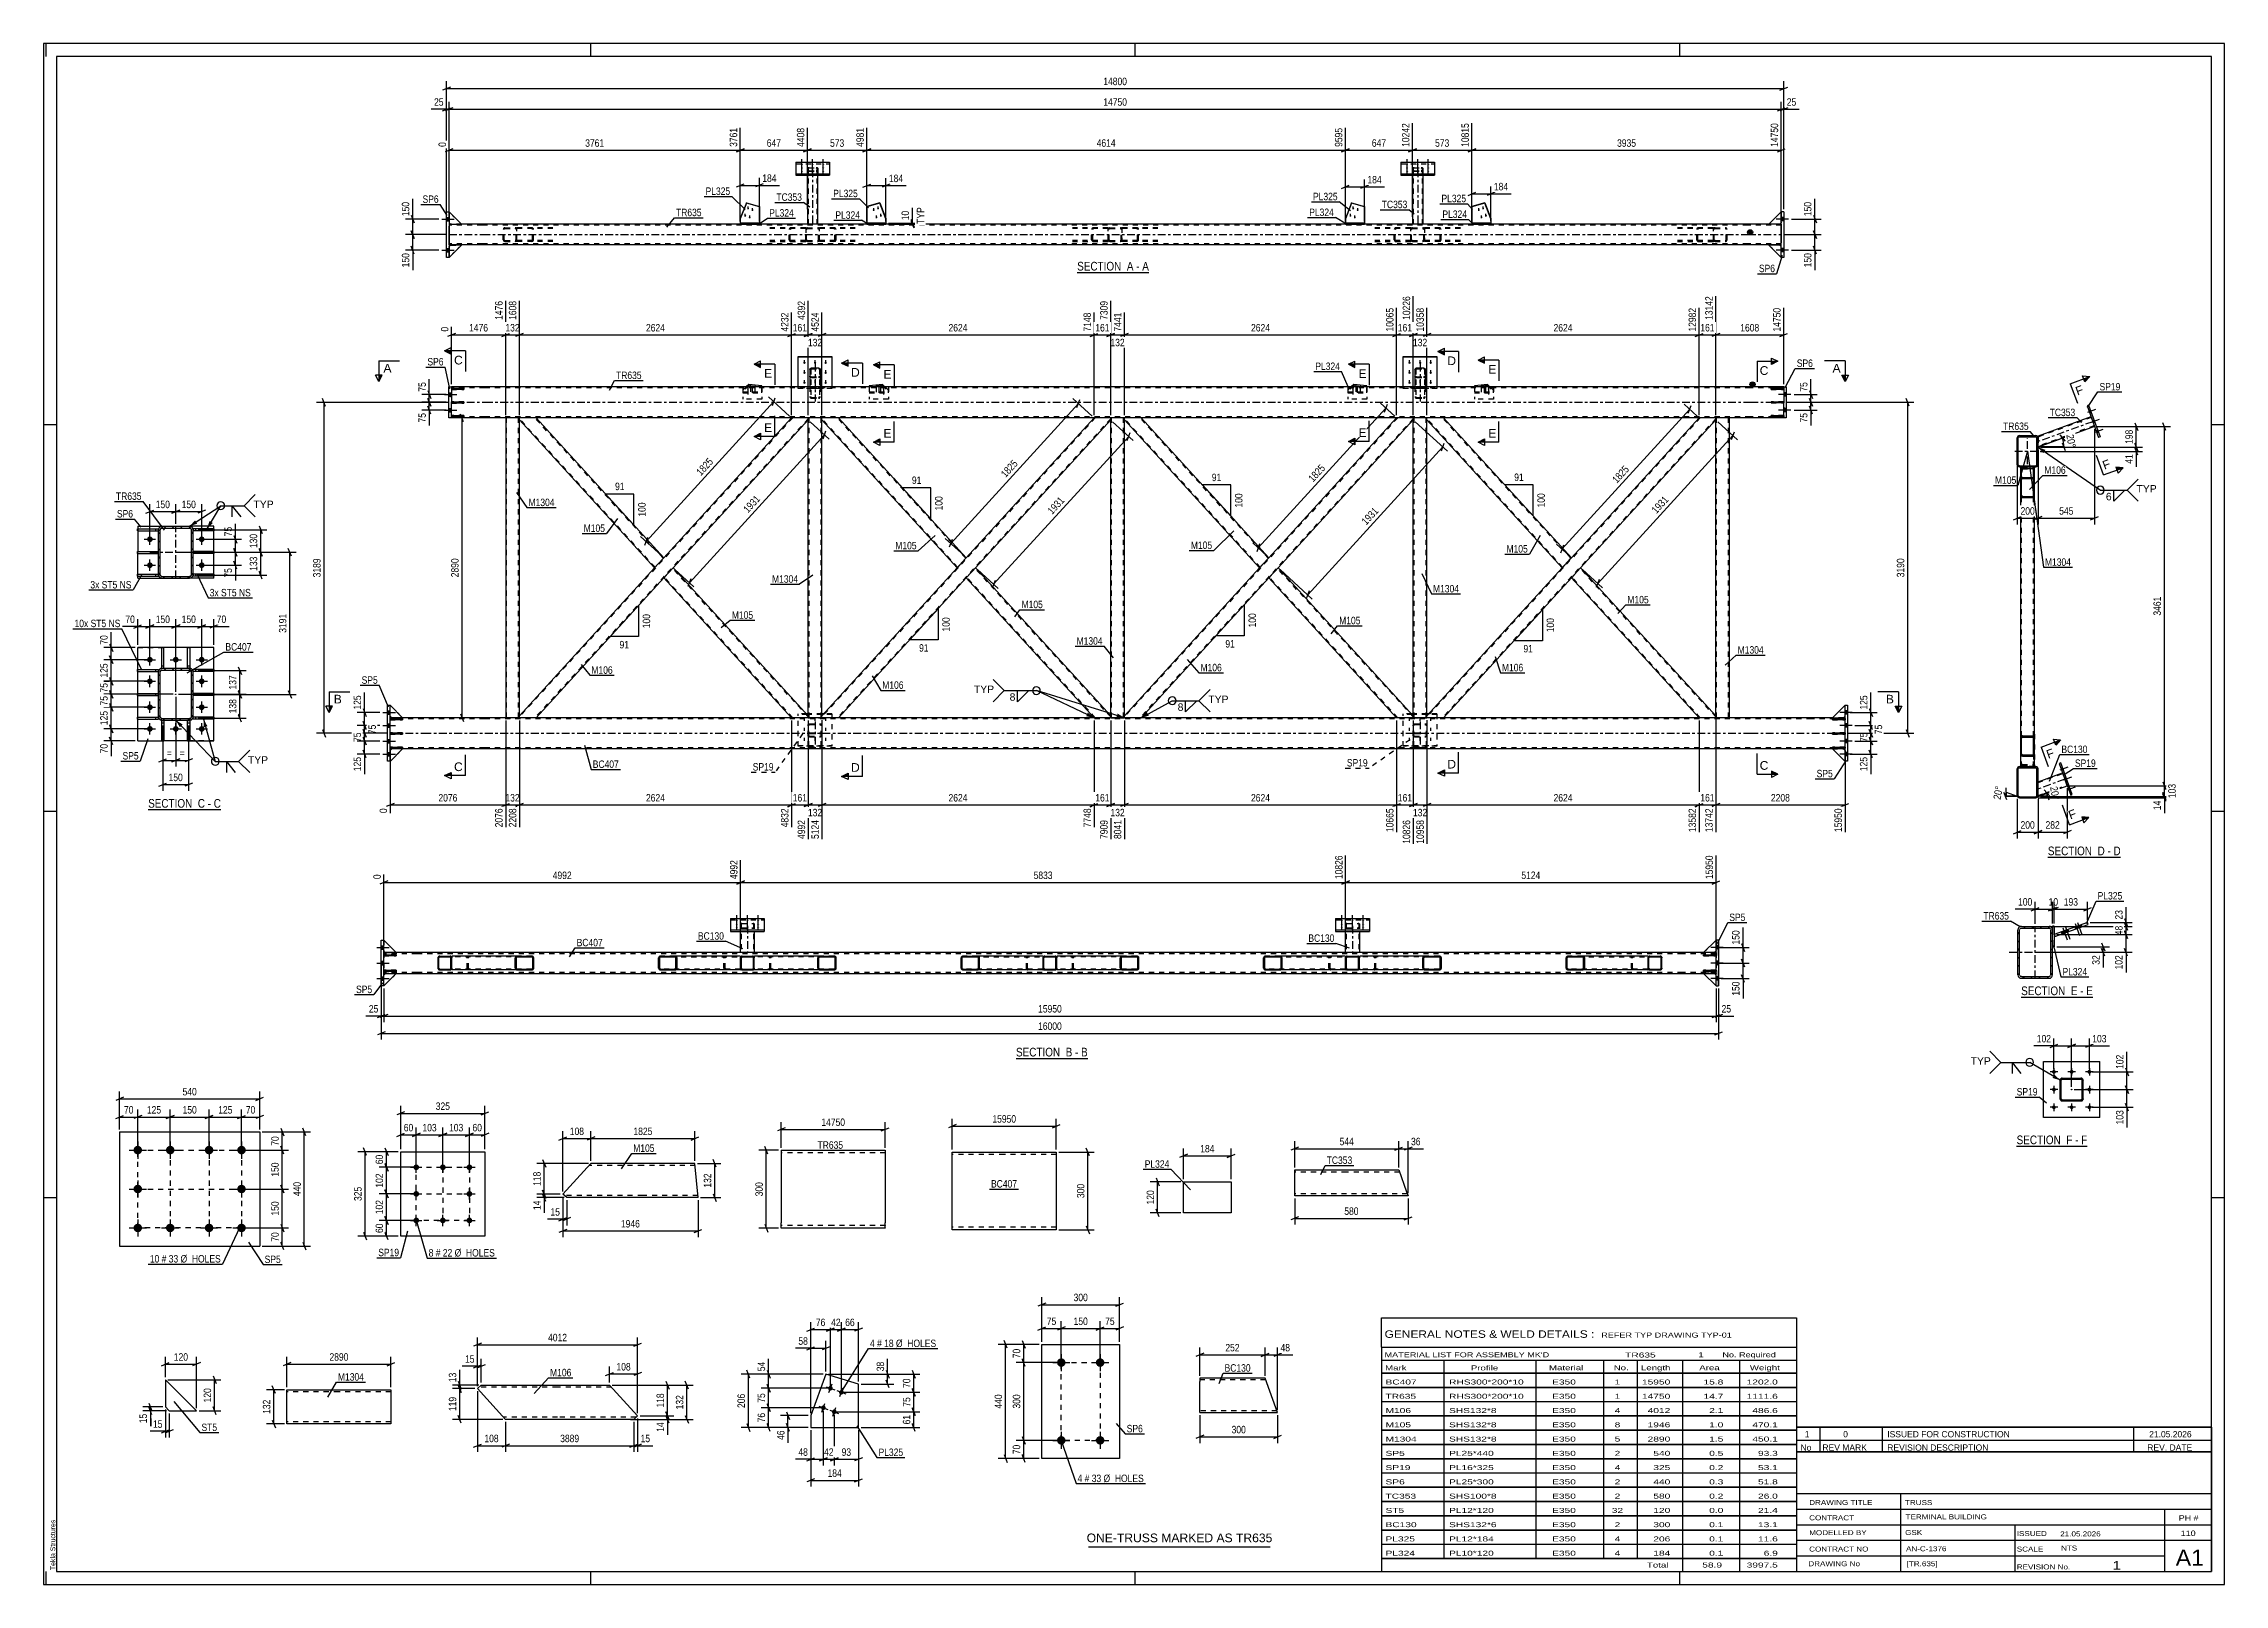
# Paper-space layout 'Layout1' of a CAD drawing. Header units: millimetres. Extents: x 0 to 841, y 0 to 594.
# The model-space entities are those that its viewports show. They can reach past a viewport. Long polylines and large blocks are cut down to what shows.
import ezdxf

# ---------------------------------------------------------------- set-up
doc = ezdxf.new("R2010")
doc.units = ezdxf.units.MM
doc.linetypes.add('DXK_LINE_DOT2', pattern=[3.9198, 1.9599, -1.9599])
doc.linetypes.add('DXK_LINE_DOT3', pattern=[5.9187, 2.979, -0.9799, 0.9799, -0.9799])
doc.layers.add('Viewport layer', color=7, linetype='Continuous', plot=False)
doc.styles.add('Arial', font='ARIAL.TTF', dxfattribs={"height": 0.2})
doc.styles.add('Arial Narrow', font='ARIALN.TTF', dxfattribs={"height": 0.2})

# ---------------------------------------------------------------- blocks, each defined once
blk = doc.blocks.new('Unknown-122570250-1133')
at = {"color": 5, "linetype": 'Continuous'}
for p, q in [((841, 594), (0, 594)), ((0, 594), (0, 0)), ((1, 589), (1, 594)), ((836, 589), (5, 589)), ((5, 589), (5, 5)), ((211, 589), (211, 594)), ((421, 589), (421, 594)), ((631, 589), (631, 594)), ((836, 5), (836, 589)), ((841, 0), (841, 594)), ((5, 447), (0, 447)), ((841, 447), (836, 447)), ((5, 298), (0, 298)), ((841, 298), (836, 298)), ((5, 149), (0, 149)), ((841, 149), (836, 149)), ((0, 0), (841, 0)), ((1, 0), (1, 5)), ((5, 5), (836, 5)), ((211, 0), (211, 5)), ((421, 0), (421, 5)), ((631, 0), (631, 5))]:
    blk.add_line(p, q, dxfattribs=at)
at = {"color": 174, "linetype": 'Continuous', "style": 'Arial'}
blk.add_text('Tekla Structures', height=1.9102, rotation=90, dxfattribs=at).set_placement((4.5, 5.5))
blk = doc.blocks.new('Unknown-122570250-12 - 2685')
at = {"color": 6, "linetype": 'Continuous'}
blk.add_line((398.59, 505.78), (426.24, 505.78), dxfattribs=at)
at = {"color": 0, "linetype": 'Continuous'}
blk.add_wipeout([(416.7, 506.53), (416.7, 510.03), (398.59, 510.03), (398.59, 506.53)], dxfattribs=at)
blk.add_wipeout([(420.31, 506.53), (420.31, 510.03), (417.75, 510.03), (417.75, 506.53)], dxfattribs=at)
at = {"color": 7, "linetype": 'Continuous', "style": 'Arial Narrow'}
blk.add_text('SECTION ', height=3.34, dxfattribs=at).set_placement((398.59, 506.53))
at = {"color": 0, "linetype": 'Continuous'}
blk.add_wipeout([(422.63, 506.53), (422.63, 510.03), (421.36, 510.03), (421.36, 506.53)], dxfattribs=at)
blk.add_wipeout([(426.24, 506.53), (426.24, 510.03), (423.68, 510.03), (423.68, 506.53)], dxfattribs=at)
at = {"color": 7, "linetype": 'Continuous', "style": 'Arial Narrow'}
for s, p in [('A', (417.75, 506.53)), ('-', (421.36, 506.53)), ('A', (423.68, 506.53))]:
    blk.add_text(s, height=3.34, dxfattribs=at).set_placement(p)
blk = doc.blocks.new('Unknown-122570250-13 - 3634')
at = {"color": 6, "linetype": 'Continuous'}
blk.add_line((375, 202.78), (402.64, 202.78), dxfattribs=at)
at = {"color": 0, "linetype": 'Continuous'}
blk.add_wipeout([(393.11, 203.53), (393.11, 207.03), (375, 207.03), (375, 203.53)], dxfattribs=at)
blk.add_wipeout([(396.71, 203.53), (396.71, 207.03), (394.16, 207.03), (394.16, 203.53)], dxfattribs=at)
at = {"color": 7, "linetype": 'Continuous', "style": 'Arial Narrow'}
blk.add_text('SECTION ', height=3.34, dxfattribs=at).set_placement((375, 203.53))
at = {"color": 0, "linetype": 'Continuous'}
blk.add_wipeout([(399.04, 203.53), (399.04, 207.03), (397.76, 207.03), (397.76, 203.53)], dxfattribs=at)
blk.add_wipeout([(402.64, 203.53), (402.64, 207.03), (400.09, 207.03), (400.09, 203.53)], dxfattribs=at)
at = {"color": 7, "linetype": 'Continuous', "style": 'Arial Narrow'}
for s, p in [('B', (394.16, 203.53)), ('-', (397.76, 203.53)), ('B', (400.09, 203.53))]:
    blk.add_text(s, height=3.34, dxfattribs=at).set_placement(p)
blk = doc.blocks.new('Unknown-122570250-14 - 3057')
at = {"color": 6, "linetype": 'Continuous'}
blk.add_line((40.31, 298.68), (68.38, 298.68), dxfattribs=at)
at = {"color": 0, "linetype": 'Continuous'}
blk.add_wipeout([(58.42, 299.43), (58.42, 302.93), (40.31, 302.93), (40.31, 299.43)], dxfattribs=at)
blk.add_wipeout([(62.23, 299.43), (62.23, 302.93), (59.47, 302.93), (59.47, 299.43)], dxfattribs=at)
at = {"color": 7, "linetype": 'Continuous', "style": 'Arial Narrow'}
blk.add_text('SECTION ', height=3.34, dxfattribs=at).set_placement((40.31, 299.43))
at = {"color": 0, "linetype": 'Continuous'}
blk.add_wipeout([(64.56, 299.43), (64.56, 302.93), (63.28, 302.93), (63.28, 299.43)], dxfattribs=at)
blk.add_wipeout([(68.38, 299.43), (68.38, 302.93), (65.61, 302.93), (65.61, 299.43)], dxfattribs=at)
at = {"color": 7, "linetype": 'Continuous', "style": 'Arial Narrow'}
for s, p in [('C', (59.47, 299.43)), ('C', (65.61, 299.43)), ('-', (63.28, 299.43))]:
    blk.add_text(s, height=3.34, dxfattribs=at).set_placement(p)
blk = doc.blocks.new('Unknown-122570250-15 - 3982')
at = {"color": 6, "linetype": 'Continuous'}
blk.add_line((772.93, 280.35), (801, 280.35), dxfattribs=at)
at = {"color": 0, "linetype": 'Continuous'}
blk.add_wipeout([(791.04, 281.1), (791.04, 284.6), (772.93, 284.6), (772.93, 281.1)], dxfattribs=at)
blk.add_wipeout([(794.86, 281.1), (794.86, 284.6), (792.09, 284.6), (792.09, 281.1)], dxfattribs=at)
at = {"color": 7, "linetype": 'Continuous', "style": 'Arial Narrow'}
blk.add_text('SECTION ', height=3.34, dxfattribs=at).set_placement((772.93, 281.1))
at = {"color": 0, "linetype": 'Continuous'}
blk.add_wipeout([(797.18, 281.1), (797.18, 284.6), (795.91, 284.6), (795.91, 281.1)], dxfattribs=at)
blk.add_wipeout([(801, 281.1), (801, 284.6), (798.23, 284.6), (798.23, 281.1)], dxfattribs=at)
at = {"color": 7, "linetype": 'Continuous', "style": 'Arial Narrow'}
for s, p in [('D', (792.09, 281.1)), ('-', (795.91, 281.1)), ('D', (798.23, 281.1))]:
    blk.add_text(s, height=3.34, dxfattribs=at).set_placement(p)
blk = doc.blocks.new('Unknown-122570250-16 - 10187')
at = {"color": 6, "linetype": 'Continuous'}
blk.add_line((762.64, 226.42), (790.29, 226.42), dxfattribs=at)
at = {"color": 0, "linetype": 'Continuous'}
blk.add_wipeout([(780.75, 227.17), (780.75, 230.67), (762.64, 230.67), (762.64, 227.17)], dxfattribs=at)
blk.add_wipeout([(784.36, 227.17), (784.36, 230.67), (781.8, 230.67), (781.8, 227.17)], dxfattribs=at)
at = {"color": 7, "linetype": 'Continuous', "style": 'Arial Narrow'}
blk.add_text('SECTION ', height=3.34, dxfattribs=at).set_placement((762.64, 227.17))
at = {"color": 0, "linetype": 'Continuous'}
blk.add_wipeout([(786.68, 227.17), (786.68, 230.67), (785.41, 230.67), (785.41, 227.17)], dxfattribs=at)
blk.add_wipeout([(790.29, 227.17), (790.29, 230.67), (787.73, 230.67), (787.73, 227.17)], dxfattribs=at)
at = {"color": 7, "linetype": 'Continuous', "style": 'Arial Narrow'}
for s, p in [('E', (781.8, 227.17)), ('-', (785.41, 227.17)), ('E', (787.73, 227.17))]:
    blk.add_text(s, height=3.34, dxfattribs=at).set_placement(p)
blk = doc.blocks.new('Unknown-122570250-23 - 10597')
at = {"color": 6, "linetype": 'Continuous'}
blk.add_line((760.88, 168.95), (788.1, 168.95), dxfattribs=at)
at = {"color": 0, "linetype": 'Continuous'}
blk.add_wipeout([(778.99, 169.7), (778.99, 173.2), (760.88, 173.2), (760.88, 169.7)], dxfattribs=at)
blk.add_wipeout([(782.38, 169.7), (782.38, 173.2), (780.04, 173.2), (780.04, 169.7)], dxfattribs=at)
at = {"color": 7, "linetype": 'Continuous', "style": 'Arial Narrow'}
blk.add_text('SECTION ', height=3.34, dxfattribs=at).set_placement((760.88, 169.7))
at = {"color": 0, "linetype": 'Continuous'}
blk.add_wipeout([(784.71, 169.7), (784.71, 173.2), (783.43, 173.2), (783.43, 169.7)], dxfattribs=at)
blk.add_wipeout([(788.1, 169.7), (788.1, 173.2), (785.76, 173.2), (785.76, 169.7)], dxfattribs=at)
at = {"color": 7, "linetype": 'Continuous', "style": 'Arial Narrow'}
for s, p in [('F', (780.04, 169.7)), ('-', (783.43, 169.7)), ('F', (785.76, 169.7))]:
    blk.add_text(s, height=3.34, dxfattribs=at).set_placement(p)
blk = doc.blocks.new('Part-122570250-4533 - 4527')
at = {"color": 2, "linetype": 'Continuous'}
for p, q in [((168.79, 76.82), (167.31, 75.47)), ((168.79, 76.82), (198.15, 76.82)), ((198.25, 76.82), (218.25, 76.82)), ((218.25, 76.82), (229.08, 64.97)), ((167.31, 75.47), (178.15, 63.62)), ((198.15, 63.62), (178.15, 63.62)), ((227.6, 63.62), (198.25, 63.62)), ((229.08, 64.97), (227.6, 63.62))]:
    blk.add_line(p, q, dxfattribs=at)
at = {"color": 7, "linetype": 'DXK_LINE_DOT2'}
for p, q in [((198.15, 76.02), (167.91, 76.02)), ((218.98, 76.02), (198.25, 76.02)), ((198.15, 64.42), (177.42, 64.42)), ((228.48, 64.42), (198.25, 64.42))]:
    blk.add_line(p, q, dxfattribs=at)
blk = doc.blocks.new('Part-122570250-1605 - 1510')
at = {"color": 2, "linetype": 'Continuous'}
for p, q in [((318.42, 461.79), (318.42, 461.71)), ((318.42, 461.79), (325.78, 461.79)), ((325.78, 461.79), (325.78, 461.71))]:
    blk.add_line(p, q, dxfattribs=at)
at = {"color": 7, "linetype": 'DXK_LINE_DOT2'}
for p, q in [((318.42, 461.71), (318.42, 456.99)), ((325.78, 456.99), (318.42, 456.99)), ((325.78, 461.71), (325.78, 456.99))]:
    blk.add_line(p, q, dxfattribs=at)
blk = doc.blocks.new('Bolt-122570250-1542 - 1510')
at = {"linetype": 'Continuous'}
for points in [[(271.54, 460.72), (271.46, 460.73), (271.39, 460.73), (271.32, 460.75), (271.27, 460.76), (271.22, 460.79), (271.19, 460.81), (271.18, 460.83), (271.18, 460.86), (271.19, 460.89), (271.22, 460.91), (271.27, 460.93), (271.32, 460.95), (271.39, 460.96), (271.46, 460.97), (271.54, 460.97), (271.61, 460.97), (271.68, 460.96), (271.75, 460.95), (271.8, 460.93), (271.85, 460.91), (271.88, 460.89), (271.89, 460.86), (271.89, 460.83), (271.88, 460.81), (271.85, 460.79), (271.8, 460.76), (271.75, 460.75), (271.68, 460.73), (271.61, 460.73)], [(272.63, 461.75), (272.56, 461.76), (272.49, 461.76), (272.42, 461.78), (272.36, 461.79), (272.32, 461.81), (272.29, 461.84), (272.27, 461.86), (272.27, 461.89), (272.29, 461.91), (272.32, 461.94), (272.36, 461.96), (272.42, 461.98), (272.49, 461.99), (272.56, 462), (272.63, 462), (272.71, 462), (272.78, 461.99), (272.84, 461.98), (272.9, 461.96), (272.94, 461.94), (272.97, 461.91), (272.99, 461.89), (272.99, 461.86), (272.97, 461.84), (272.94, 461.81), (272.9, 461.79), (272.84, 461.78), (272.78, 461.76), (272.71, 461.76)], [(274.32, 461.54), (274.25, 461.54), (274.18, 461.55), (274.11, 461.57), (274.06, 461.58), (274.01, 461.6), (273.98, 461.63), (273.97, 461.65), (273.97, 461.68), (273.98, 461.7), (274.01, 461.73), (274.06, 461.75), (274.11, 461.76), (274.18, 461.78), (274.25, 461.79), (274.32, 461.79), (274.4, 461.79), (274.47, 461.78), (274.53, 461.76), (274.59, 461.75), (274.63, 461.73), (274.67, 461.7), (274.68, 461.68), (274.68, 461.65), (274.67, 461.63), (274.63, 461.6), (274.59, 461.58), (274.53, 461.57), (274.47, 461.55), (274.4, 461.54)]]:
    blk.add_hatch(color=1, dxfattribs=at).paths.add_polyline_path(points)
at = {"color": 1, "linetype": 'Continuous'}
for p, q in [((272.63, 462.63), (272.63, 459.81)), ((271.54, 461.6), (271.54, 458.78)), ((274.32, 462.42), (274.32, 459.6))]:
    blk.add_line(p, q, dxfattribs=at)
at = {"color": 1, "linetype": 'DXK_LINE_DOT2'}
blk.add_line((273.23, 461.39), (273.23, 458.57), dxfattribs=at)
blk = doc.blocks.new('Part-122570250-1672 - 1510')
at = {"color": 7, "linetype": 'DXK_LINE_DOT2'}
for p, q in [((405.54, 449.71), (300.14, 334.44)), ((411.53, 449.39), (306.13, 334.11)), ((411.53, 449.71), (405.11, 449.71)), ((355.84, 395.82), (352.26, 391.91)), ((359.41, 391.91), (355.84, 388)), ((306.57, 334.11), (300.14, 334.11))]:
    blk.add_line(p, q, dxfattribs=at)
at = {"color": 2, "linetype": 'Continuous'}
for p, q in [((405.11, 449.71), (355.84, 395.82)), ((411.53, 448.91), (359.41, 391.91)), ((411.53, 448.91), (411.53, 449.71)), ((352.26, 391.91), (300.14, 334.91)), ((355.84, 388), (306.57, 334.11)), ((300.14, 334.11), (300.14, 334.91))]:
    blk.add_line(p, q, dxfattribs=at)
blk = doc.blocks.new('Bolt-122570250-1544 - 1510')
at = {"color": 1, "linetype": 'DXK_LINE_DOT2'}
for p, q in [((293.4, 332.92), (293.4, 334.06)), ((293.4, 329.07), (293.4, 330.21)), ((297.5, 332.92), (297.5, 334.06)), ((301.6, 332.92), (301.6, 334.06)), ((301.6, 329.07), (301.6, 330.21)), ((293.4, 325.22), (293.4, 326.35)), ((297.5, 325.22), (297.5, 326.35)), ((301.6, 325.22), (301.6, 326.35))]:
    blk.add_line(p, q, dxfattribs=at)
blk = doc.blocks.new('Part-122570250-1600 - 1510')
at = {"color": 2, "linetype": 'Continuous'}
for p, q in [((269.6, 461.79), (269.6, 461.71)), ((269.6, 461.79), (276.96, 461.79)), ((276.96, 461.79), (276.96, 461.71))]:
    blk.add_line(p, q, dxfattribs=at)
at = {"color": 7, "linetype": 'DXK_LINE_DOT2'}
for p, q in [((269.6, 461.71), (269.6, 456.99)), ((276.96, 456.99), (269.6, 456.99)), ((276.96, 461.71), (276.96, 456.99))]:
    blk.add_line(p, q, dxfattribs=at)
blk = doc.blocks.new('Bolt-122570250-1543 - 1510')
at = {"linetype": 'Continuous'}
for points in [[(293.4, 471.36), (293.49, 471.35), (293.58, 471.33), (293.66, 471.28), (293.73, 471.23), (293.78, 471.16), (293.82, 471.08), (293.84, 470.99), (293.84, 470.91), (293.82, 470.82), (293.78, 470.74), (293.73, 470.67), (293.66, 470.61), (293.58, 470.57), (293.49, 470.54), (293.4, 470.54), (293.31, 470.54), (293.22, 470.57), (293.14, 470.61), (293.07, 470.67), (293.02, 470.74), (292.98, 470.82), (292.96, 470.91), (292.96, 470.99), (292.98, 471.08), (293.02, 471.16), (293.07, 471.23), (293.14, 471.28), (293.22, 471.33), (293.31, 471.35)], [(297.5, 471.36), (297.59, 471.35), (297.68, 471.33), (297.76, 471.28), (297.83, 471.23), (297.88, 471.16), (297.92, 471.08), (297.94, 470.99), (297.94, 470.91), (297.92, 470.82), (297.88, 470.74), (297.83, 470.67), (297.76, 470.61), (297.68, 470.57), (297.59, 470.54), (297.5, 470.54), (297.41, 470.54), (297.32, 470.57), (297.24, 470.61), (297.17, 470.67), (297.12, 470.74), (297.08, 470.82), (297.06, 470.91), (297.06, 470.99), (297.08, 471.08), (297.12, 471.16), (297.17, 471.23), (297.24, 471.28), (297.32, 471.33), (297.41, 471.35)], [(301.6, 471.36), (301.69, 471.35), (301.78, 471.33), (301.86, 471.28), (301.93, 471.23), (301.98, 471.16), (302.02, 471.08), (302.04, 470.99), (302.04, 470.91), (302.02, 470.82), (301.98, 470.74), (301.93, 470.67), (301.86, 470.61), (301.78, 470.57), (301.69, 470.54), (301.6, 470.54), (301.51, 470.54), (301.42, 470.57), (301.34, 470.61), (301.27, 470.67), (301.22, 470.74), (301.18, 470.82), (301.16, 470.91), (301.16, 470.99), (301.18, 471.08), (301.22, 471.16), (301.27, 471.23), (301.34, 471.28), (301.42, 471.33), (301.51, 471.35)], [(293.4, 467.51), (293.49, 467.5), (293.58, 467.47), (293.66, 467.43), (293.73, 467.37), (293.78, 467.3), (293.82, 467.22), (293.84, 467.14), (293.84, 467.05), (293.82, 466.97), (293.78, 466.89), (293.73, 466.82), (293.66, 466.76), (293.58, 466.72), (293.49, 466.69), (293.4, 466.68), (293.31, 466.69), (293.22, 466.72), (293.14, 466.76), (293.07, 466.82), (293.02, 466.89), (292.98, 466.97), (292.96, 467.05), (292.96, 467.14), (292.98, 467.22), (293.02, 467.3), (293.07, 467.37), (293.14, 467.43), (293.22, 467.47), (293.31, 467.5)], [(293.4, 463.66), (293.49, 463.65), (293.58, 463.62), (293.66, 463.58), (293.73, 463.52), (293.78, 463.45), (293.82, 463.37), (293.84, 463.29), (293.84, 463.2), (293.82, 463.12), (293.78, 463.04), (293.73, 462.97), (293.66, 462.91), (293.58, 462.87), (293.49, 462.84), (293.4, 462.83), (293.31, 462.84), (293.22, 462.87), (293.14, 462.91), (293.07, 462.97), (293.02, 463.04), (292.98, 463.12), (292.96, 463.2), (292.96, 463.29), (292.98, 463.37), (293.02, 463.45), (293.07, 463.52), (293.14, 463.58), (293.22, 463.62), (293.31, 463.65)], [(301.6, 467.51), (301.69, 467.5), (301.78, 467.47), (301.86, 467.43), (301.93, 467.37), (301.98, 467.3), (302.02, 467.22), (302.04, 467.14), (302.04, 467.05), (302.02, 466.97), (301.98, 466.89), (301.93, 466.82), (301.86, 466.76), (301.78, 466.72), (301.69, 466.69), (301.6, 466.68), (301.51, 466.69), (301.42, 466.72), (301.34, 466.76), (301.27, 466.82), (301.22, 466.89), (301.18, 466.97), (301.16, 467.05), (301.16, 467.14), (301.18, 467.22), (301.22, 467.3), (301.27, 467.37), (301.34, 467.43), (301.42, 467.47), (301.51, 467.5)], [(301.6, 463.66), (301.69, 463.65), (301.78, 463.62), (301.86, 463.58), (301.93, 463.52), (301.98, 463.45), (302.02, 463.37), (302.04, 463.29), (302.04, 463.2), (302.02, 463.12), (301.98, 463.04), (301.93, 462.97), (301.86, 462.91), (301.78, 462.87), (301.69, 462.84), (301.6, 462.83), (301.51, 462.84), (301.42, 462.87), (301.34, 462.91), (301.27, 462.97), (301.22, 463.04), (301.18, 463.12), (301.16, 463.2), (301.16, 463.29), (301.18, 463.37), (301.22, 463.45), (301.27, 463.52), (301.34, 463.58), (301.42, 463.62), (301.51, 463.65)]]:
    blk.add_hatch(color=1, dxfattribs=at).paths.add_polyline_path(points)
at = {"color": 1, "linetype": 'Continuous'}
for p, q in [((293.4, 470.77), (293.4, 471.91)), ((297.5, 470.77), (297.5, 471.91)), ((301.6, 470.77), (301.6, 471.91)), ((293.4, 466.92), (293.4, 468.05)), ((293.4, 463.07), (293.4, 464.2)), ((301.6, 466.92), (301.6, 468.05)), ((301.6, 463.07), (301.6, 464.2))]:
    blk.add_line(p, q, dxfattribs=at)
at = {"color": 1, "linetype": 'DXK_LINE_DOT2'}
blk.add_line((297.5, 463.07), (297.5, 464.2), dxfattribs=at)
blk = doc.blocks.new('Part-122570250-1794 - 1510')
at = {"color": 7, "linetype": 'DXK_LINE_DOT2'}
for p, q in [((689.9, 322.08), (694.1, 322.08)), ((694.7, 317.28), (689.9, 322.08)), ((694.1, 322.08), (694.7, 321.48)), ((694.7, 321.48), (694.7, 317.28))]:
    blk.add_line(p, q, dxfattribs=at)
blk = doc.blocks.new('Bolt-122570250-1545 - 1510')
at = {"linetype": 'Continuous'}
for points in [[(321.06, 461.54), (320.98, 461.54), (320.91, 461.55), (320.85, 461.56), (320.79, 461.58), (320.75, 461.6), (320.72, 461.63), (320.7, 461.65), (320.7, 461.68), (320.72, 461.7), (320.75, 461.73), (320.79, 461.75), (320.85, 461.76), (320.91, 461.78), (320.98, 461.78), (321.06, 461.79), (321.13, 461.78), (321.2, 461.78), (321.27, 461.76), (321.33, 461.75), (321.37, 461.73), (321.4, 461.7), (321.42, 461.68), (321.42, 461.65), (321.4, 461.63), (321.37, 461.6), (321.33, 461.58), (321.27, 461.56), (321.2, 461.55), (321.13, 461.54)], [(322.75, 461.75), (322.67, 461.76), (322.6, 461.76), (322.54, 461.78), (322.48, 461.79), (322.44, 461.81), (322.41, 461.84), (322.39, 461.86), (322.39, 461.89), (322.41, 461.91), (322.44, 461.94), (322.48, 461.96), (322.54, 461.98), (322.6, 461.99), (322.67, 462), (322.75, 462), (322.82, 462), (322.9, 461.99), (322.96, 461.98), (323.02, 461.96), (323.06, 461.94), (323.09, 461.91), (323.11, 461.89), (323.11, 461.86), (323.09, 461.84), (323.06, 461.81), (323.02, 461.79), (322.96, 461.78), (322.9, 461.76), (322.82, 461.76)], [(323.85, 460.72), (323.77, 460.73), (323.7, 460.73), (323.63, 460.75), (323.58, 460.76), (323.53, 460.79), (323.5, 460.81), (323.49, 460.83), (323.49, 460.86), (323.5, 460.89), (323.53, 460.91), (323.58, 460.93), (323.63, 460.95), (323.7, 460.96), (323.77, 460.97), (323.85, 460.97), (323.92, 460.97), (323.99, 460.96), (324.06, 460.95), (324.11, 460.93), (324.16, 460.91), (324.19, 460.89), (324.2, 460.86), (324.2, 460.83), (324.19, 460.81), (324.16, 460.79), (324.11, 460.76), (324.06, 460.75), (323.99, 460.73), (323.92, 460.73)]]:
    blk.add_hatch(color=1, dxfattribs=at).paths.add_polyline_path(points)
at = {"color": 1, "linetype": 'Continuous'}
for p, q in [((322.75, 462.63), (322.75, 459.81)), ((321.06, 462.42), (321.06, 459.6)), ((323.85, 461.6), (323.85, 458.78))]:
    blk.add_line(p, q, dxfattribs=at)
at = {"color": 1, "linetype": 'DXK_LINE_DOT2'}
blk.add_line((322.15, 461.39), (322.15, 458.57), dxfattribs=at)
blk = doc.blocks.new('Part-122570250-1610 - 1510')
at = {"color": 7, "linetype": 'DXK_LINE_DOT2'}
for p, q in [((291, 323.14), (291, 335.58)), ((294.25, 335.58), (291, 335.58)), ((294.45, 335.36), (291, 335.36)), ((300.14, 335.58), (294.86, 335.58)), ((300.14, 335.36), (294.86, 335.36)), ((304, 335.36), (300.55, 335.36)), ((304, 335.58), (300.75, 335.58)), ((304, 335.58), (304, 323.14)), ((291, 323.36), (304, 323.36)), ((304, 323.14), (291, 323.14))]:
    blk.add_line(p, q, dxfattribs=at)
at = {"color": 2, "linetype": 'Continuous'}
for p, q in [((294.86, 335.58), (294.25, 335.58)), ((294.86, 335.36), (294.45, 335.36)), ((300.75, 335.58), (300.14, 335.58)), ((300.55, 335.36), (300.14, 335.36))]:
    blk.add_line(p, q, dxfattribs=at)
blk = doc.blocks.new('Bolt-122570250-1546 - 1510')
at = {"color": 1, "linetype": 'DXK_LINE_DOT2'}
for p, q in [((526.74, 332.92), (526.74, 334.06)), ((526.74, 329.07), (526.74, 330.21)), ((530.84, 332.92), (530.84, 334.06)), ((534.94, 332.92), (534.94, 334.06)), ((534.94, 329.07), (534.94, 330.21)), ((526.74, 325.22), (526.74, 326.35)), ((530.84, 325.22), (530.84, 326.35)), ((534.94, 325.22), (534.94, 326.35))]:
    blk.add_line(p, q, dxfattribs=at)
blk = doc.blocks.new('Part-122570250-1611 - 1510')
at = {"color": 2, "linetype": 'Continuous'}
for p, q in [((291, 461.71), (291, 473.42)), ((291, 473.42), (304, 473.42)), ((291, 473.2), (304, 473.2)), ((304, 473.42), (304, 461.71))]:
    blk.add_line(p, q, dxfattribs=at)
at = {"color": 7, "linetype": 'DXK_LINE_DOT2'}
for p, q in [((291, 460.99), (291, 461.71)), ((291, 461.21), (304, 461.21)), ((304, 460.99), (291, 460.99)), ((304, 461.71), (304, 460.99))]:
    blk.add_line(p, q, dxfattribs=at)
blk = doc.blocks.new('Bolt-122570250-1547 - 1510')
at = {"linetype": 'Continuous'}
for points in [[(554.39, 461.54), (554.31, 461.54), (554.24, 461.55), (554.17, 461.56), (554.12, 461.58), (554.07, 461.6), (554.04, 461.63), (554.03, 461.65), (554.03, 461.68), (554.04, 461.7), (554.07, 461.73), (554.12, 461.75), (554.17, 461.76), (554.24, 461.78), (554.31, 461.78), (554.39, 461.79), (554.46, 461.78), (554.53, 461.78), (554.6, 461.76), (554.65, 461.75), (554.7, 461.73), (554.73, 461.7), (554.74, 461.68), (554.74, 461.65), (554.73, 461.63), (554.7, 461.6), (554.65, 461.58), (554.6, 461.56), (554.53, 461.55), (554.46, 461.54)], [(556.08, 461.75), (556, 461.76), (555.93, 461.76), (555.87, 461.78), (555.81, 461.79), (555.77, 461.81), (555.73, 461.84), (555.72, 461.86), (555.72, 461.89), (555.73, 461.91), (555.77, 461.94), (555.81, 461.96), (555.87, 461.98), (555.93, 461.99), (556, 462), (556.08, 462), (556.15, 462), (556.22, 461.99), (556.29, 461.98), (556.34, 461.96), (556.39, 461.94), (556.42, 461.91), (556.44, 461.89), (556.44, 461.86), (556.42, 461.84), (556.39, 461.81), (556.34, 461.79), (556.29, 461.78), (556.22, 461.76), (556.15, 461.76)], [(557.17, 460.72), (557.1, 460.73), (557.03, 460.73), (556.96, 460.75), (556.91, 460.76), (556.86, 460.79), (556.83, 460.81), (556.82, 460.83), (556.82, 460.86), (556.83, 460.89), (556.86, 460.91), (556.91, 460.93), (556.96, 460.95), (557.03, 460.96), (557.1, 460.97), (557.17, 460.97), (557.25, 460.97), (557.32, 460.96), (557.39, 460.95), (557.44, 460.93), (557.49, 460.91), (557.52, 460.89), (557.53, 460.86), (557.53, 460.83), (557.52, 460.81), (557.49, 460.79), (557.44, 460.76), (557.39, 460.75), (557.32, 460.73), (557.25, 460.73)]]:
    blk.add_hatch(color=1, dxfattribs=at).paths.add_polyline_path(points)
at = {"color": 1, "linetype": 'Continuous'}
for p, q in [((556.08, 462.63), (556.08, 459.81)), ((554.39, 462.42), (554.39, 459.6)), ((557.17, 461.6), (557.17, 458.78))]:
    blk.add_line(p, q, dxfattribs=at)
at = {"color": 1, "linetype": 'DXK_LINE_DOT2'}
blk.add_line((555.48, 461.39), (555.48, 458.57), dxfattribs=at)
blk = doc.blocks.new('Part-122570250-1612 - 1510')
at = {"color": 7, "linetype": 'DXK_LINE_DOT2'}
for p, q in [((294.86, 331.28), (294.9, 331.45)), ((294.86, 323.17), (294.86, 331.28)), ((294.9, 331.45), (295, 331.6)), ((295, 331.6), (295.16, 331.7)), ((295.12, 331.36), (295.1, 331.28)), ((295.1, 323.17), (295.1, 331.28)), ((295.17, 331.44), (295.12, 331.36)), ((295.16, 331.7), (295.34, 331.73)), ((295.34, 328.28), (295.16, 328.24)), ((295.25, 331.49), (295.17, 331.44)), ((295.17, 327.95), (295.25, 328.01)), ((295.34, 331.5), (295.25, 331.49)), ((295.25, 328.01), (295.34, 328.03)), ((295.34, 331.73), (299.66, 331.73)), ((295.34, 331.5), (299.66, 331.5)), ((295.34, 328.28), (299.66, 328.28)), ((295.34, 328.03), (299.66, 328.03)), ((299.66, 331.73), (299.85, 331.7)), ((299.75, 331.49), (299.66, 331.5)), ((299.85, 328.24), (299.66, 328.28)), ((299.66, 328.03), (299.75, 328.01)), ((299.83, 331.44), (299.75, 331.49)), ((299.75, 328.01), (299.83, 327.95)), ((299.88, 331.36), (299.83, 331.44)), ((299.85, 331.7), (300, 331.6)), ((299.9, 331.28), (299.88, 331.36)), ((299.9, 323.17), (299.9, 331.28)), ((300, 331.6), (300.1, 331.45)), ((300.1, 331.45), (300.14, 331.28)), ((300.14, 323.17), (300.14, 331.28)), ((294.9, 327.97), (294.86, 327.77)), ((294.9, 327.05), (294.86, 327.22)), ((294.86, 323.17), (294.9, 322.98)), ((295, 326.9), (294.9, 327.05)), ((295.16, 326.8), (295, 326.9)), ((295.1, 327.77), (295.12, 327.87)), ((295.1, 327.22), (295.12, 327.13)), ((295.12, 323.08), (295.1, 323.17)), ((295.12, 327.87), (295.17, 327.95)), ((295.12, 327.13), (295.17, 327.06)), ((295.17, 322.99), (295.12, 323.08)), ((295.34, 326.77), (295.16, 326.8)), ((295.16, 322.7), (295.34, 322.66)), ((295.17, 327.06), (295.25, 327.01)), ((295.25, 322.94), (295.17, 322.99)), ((295.25, 327.01), (295.34, 326.99)), ((295.34, 322.92), (295.25, 322.94)), ((295.34, 326.99), (299.66, 326.99)), ((295.34, 326.77), (299.66, 326.77)), ((295.34, 322.92), (299.66, 322.92)), ((295.34, 322.66), (299.66, 322.66)), ((299.66, 326.99), (299.75, 327.01)), ((299.85, 326.8), (299.66, 326.77)), ((299.75, 322.94), (299.66, 322.92)), ((299.66, 322.66), (299.85, 322.7)), ((299.75, 327.01), (299.83, 327.06)), ((299.83, 322.99), (299.75, 322.94)), ((299.83, 327.95), (299.88, 327.87)), ((299.83, 327.06), (299.88, 327.13)), ((299.88, 323.08), (299.83, 322.99)), ((300, 326.9), (299.85, 326.8)), ((299.88, 327.87), (299.9, 327.77)), ((299.88, 327.13), (299.9, 327.22)), ((299.9, 323.17), (299.88, 323.08)), ((300.1, 327.05), (300, 326.9)), ((300.14, 327.77), (300.1, 327.97)), ((300.14, 327.22), (300.1, 327.05)), ((300.1, 322.98), (300.14, 323.17))]:
    blk.add_line(p, q, dxfattribs=at)
at = {"color": 7, "linetype": 'DXK_LINE_DOT3'}
blk.add_line((297.5, 332.67), (297.5, 322.05), dxfattribs=at)
at = {"color": 7, "linetype": 'DXK_LINE_DOT2'}
for centre, start, end in [((295.36, 327.79), 114.31996, 159.24168), ((299.64, 327.79), 20.75832, 65.68004), ((295.36, 323.16), 200.75832, 245.68004), ((299.64, 323.16), 294.31996, 339.24168)]:
    blk.add_arc(centre, 0.496, start, end, dxfattribs=at)
blk = doc.blocks.new('Bolt-122570250-1548 - 1510')
at = {"linetype": 'Continuous'}
for points in [[(526.74, 471.36), (526.83, 471.35), (526.91, 471.33), (526.99, 471.28), (527.06, 471.23), (527.12, 471.16), (527.15, 471.08), (527.17, 470.99), (527.17, 470.91), (527.15, 470.82), (527.12, 470.74), (527.06, 470.67), (526.99, 470.62), (526.91, 470.57), (526.83, 470.55), (526.74, 470.54), (526.64, 470.55), (526.56, 470.57), (526.48, 470.62), (526.41, 470.67), (526.35, 470.74), (526.32, 470.82), (526.3, 470.91), (526.3, 470.99), (526.32, 471.08), (526.35, 471.16), (526.41, 471.23), (526.48, 471.28), (526.56, 471.33), (526.64, 471.35)], [(530.84, 471.36), (530.93, 471.35), (531.01, 471.33), (531.09, 471.28), (531.16, 471.23), (531.22, 471.16), (531.25, 471.08), (531.27, 470.99), (531.27, 470.91), (531.25, 470.82), (531.22, 470.74), (531.16, 470.67), (531.09, 470.62), (531.01, 470.57), (530.93, 470.55), (530.84, 470.54), (530.74, 470.55), (530.66, 470.57), (530.58, 470.62), (530.51, 470.67), (530.45, 470.74), (530.42, 470.82), (530.4, 470.91), (530.4, 470.99), (530.42, 471.08), (530.45, 471.16), (530.51, 471.23), (530.58, 471.28), (530.66, 471.33), (530.74, 471.35)], [(534.94, 471.36), (535.03, 471.35), (535.11, 471.33), (535.19, 471.28), (535.26, 471.23), (535.32, 471.16), (535.35, 471.08), (535.37, 470.99), (535.37, 470.91), (535.35, 470.82), (535.32, 470.74), (535.26, 470.67), (535.19, 470.62), (535.11, 470.57), (535.03, 470.55), (534.94, 470.54), (534.84, 470.55), (534.76, 470.57), (534.68, 470.62), (534.61, 470.67), (534.55, 470.74), (534.52, 470.82), (534.5, 470.91), (534.5, 470.99), (534.52, 471.08), (534.55, 471.16), (534.61, 471.23), (534.68, 471.28), (534.76, 471.33), (534.84, 471.35)], [(526.74, 467.51), (526.83, 467.5), (526.91, 467.47), (526.99, 467.43), (527.06, 467.37), (527.12, 467.3), (527.15, 467.22), (527.17, 467.14), (527.17, 467.05), (527.15, 466.97), (527.12, 466.89), (527.06, 466.82), (526.99, 466.76), (526.91, 466.72), (526.83, 466.69), (526.74, 466.68), (526.64, 466.69), (526.56, 466.72), (526.48, 466.76), (526.41, 466.82), (526.35, 466.89), (526.32, 466.97), (526.3, 467.05), (526.3, 467.14), (526.32, 467.22), (526.35, 467.3), (526.41, 467.37), (526.48, 467.43), (526.56, 467.47), (526.64, 467.5)], [(526.74, 463.66), (526.83, 463.65), (526.91, 463.62), (526.99, 463.58), (527.06, 463.52), (527.12, 463.45), (527.15, 463.37), (527.17, 463.29), (527.17, 463.2), (527.15, 463.12), (527.12, 463.04), (527.06, 462.97), (526.99, 462.91), (526.91, 462.87), (526.83, 462.84), (526.74, 462.83), (526.64, 462.84), (526.56, 462.87), (526.48, 462.91), (526.41, 462.97), (526.35, 463.04), (526.32, 463.12), (526.3, 463.2), (526.3, 463.29), (526.32, 463.37), (526.35, 463.45), (526.41, 463.52), (526.48, 463.58), (526.56, 463.62), (526.64, 463.65)], [(534.94, 467.51), (535.03, 467.5), (535.11, 467.47), (535.19, 467.43), (535.26, 467.37), (535.32, 467.3), (535.35, 467.22), (535.37, 467.14), (535.37, 467.05), (535.35, 466.97), (535.32, 466.89), (535.26, 466.82), (535.19, 466.76), (535.11, 466.72), (535.03, 466.69), (534.94, 466.68), (534.84, 466.69), (534.76, 466.72), (534.68, 466.76), (534.61, 466.82), (534.55, 466.89), (534.52, 466.97), (534.5, 467.05), (534.5, 467.14), (534.52, 467.22), (534.55, 467.3), (534.61, 467.37), (534.68, 467.43), (534.76, 467.47), (534.84, 467.5)], [(534.94, 463.66), (535.03, 463.65), (535.11, 463.62), (535.19, 463.58), (535.26, 463.52), (535.32, 463.45), (535.35, 463.37), (535.37, 463.29), (535.37, 463.2), (535.35, 463.12), (535.32, 463.04), (535.26, 462.97), (535.19, 462.91), (535.11, 462.87), (535.03, 462.84), (534.94, 462.83), (534.84, 462.84), (534.76, 462.87), (534.68, 462.91), (534.61, 462.97), (534.55, 463.04), (534.52, 463.12), (534.5, 463.2), (534.5, 463.29), (534.52, 463.37), (534.55, 463.45), (534.61, 463.52), (534.68, 463.58), (534.76, 463.62), (534.84, 463.65)]]:
    blk.add_hatch(color=1, dxfattribs=at).paths.add_polyline_path(points)
at = {"color": 1, "linetype": 'Continuous'}
for p, q in [((526.74, 470.77), (526.74, 471.91)), ((530.84, 470.77), (530.84, 471.91)), ((534.94, 470.77), (534.94, 471.91)), ((526.74, 466.92), (526.74, 468.05)), ((526.74, 463.07), (526.74, 464.2)), ((534.94, 466.92), (534.94, 468.05)), ((534.94, 463.07), (534.94, 464.2))]:
    blk.add_line(p, q, dxfattribs=at)
at = {"color": 1, "linetype": 'DXK_LINE_DOT2'}
blk.add_line((530.84, 463.07), (530.84, 464.2), dxfattribs=at)
blk = doc.blocks.new('Part-122570250-1798 - 1510')
at = {"color": 7, "linetype": 'DXK_LINE_DOT2'}
for p, q in [((134.24, 322.08), (133.64, 321.48)), ((133.64, 317.28), (138.44, 322.08)), ((133.64, 321.48), (133.64, 317.28)), ((138.44, 322.08), (134.24, 322.08))]:
    blk.add_line(p, q, dxfattribs=at)
blk = doc.blocks.new('Part-122570250-1677 - 1510')
at = {"color": 7, "linetype": 'DXK_LINE_DOT2'}
for p, q in [((522.21, 449.71), (416.81, 334.44)), ((528.2, 449.39), (422.8, 334.11)), ((528.2, 449.71), (521.77, 449.71)), ((472.5, 395.82), (468.93, 391.91)), ((476.08, 391.91), (472.5, 388)), ((423.23, 334.11), (416.81, 334.11))]:
    blk.add_line(p, q, dxfattribs=at)
at = {"color": 2, "linetype": 'Continuous'}
for p, q in [((521.77, 449.71), (472.5, 395.82)), ((528.2, 448.91), (476.08, 391.91)), ((528.2, 448.91), (528.2, 449.71)), ((468.93, 391.91), (416.81, 334.91)), ((472.5, 388), (423.23, 334.11)), ((416.81, 334.11), (416.81, 334.91))]:
    blk.add_line(p, q, dxfattribs=at)
blk = doc.blocks.new('Part-122570250-1613 - 1510')
at = {"color": 2, "linetype": 'Continuous'}
for p, q in [((295.5, 468.37), (295.55, 468.6)), ((295.5, 468.37), (295.5, 461.71)), ((295.55, 468.6), (295.69, 468.8)), ((295.69, 468.8), (295.9, 468.93)), ((295.9, 468.93), (296.14, 468.98)), ((296.14, 468.98), (298.86, 468.98)), ((298.86, 468.98), (299.11, 468.93)), ((299.11, 468.93), (299.31, 468.8)), ((299.31, 468.8), (299.45, 468.6)), ((299.45, 468.6), (299.5, 468.37)), ((299.5, 468.37), (299.5, 461.71))]:
    blk.add_line(p, q, dxfattribs=at)
at = {"color": 7, "linetype": 'DXK_LINE_DOT2'}
for p, q in [((295.55, 465.59), (295.5, 465.82)), ((295.69, 465.39), (295.55, 465.59)), ((295.9, 465.26), (295.69, 465.39)), ((295.85, 468.49), (295.82, 468.37)), ((295.82, 468.37), (295.82, 457.96)), ((295.85, 465.7), (295.82, 465.82)), ((295.92, 468.59), (295.85, 468.49)), ((295.9, 465.63), (295.85, 465.7)), ((295.92, 465.61), (295.9, 465.63)), ((296.14, 465.22), (295.9, 465.26)), ((296.02, 468.65), (295.92, 468.59)), ((295.92, 465.61), (296.02, 465.54)), ((296.14, 468.68), (296.02, 468.65)), ((296.02, 465.54), (296.14, 465.52)), ((296.14, 468.68), (298.86, 468.68)), ((296.14, 465.52), (298.86, 465.52)), ((296.14, 465.22), (298.86, 465.22)), ((298.98, 468.65), (298.86, 468.68)), ((298.86, 465.52), (298.98, 465.54)), ((299.11, 465.26), (298.86, 465.22)), ((299.09, 468.59), (298.98, 468.65)), ((298.98, 465.54), (299.09, 465.61)), ((299.16, 468.49), (299.09, 468.59)), ((299.09, 465.61), (299.11, 465.63)), ((299.11, 465.63), (299.16, 465.7)), ((299.31, 465.39), (299.11, 465.26)), ((299.18, 468.37), (299.16, 468.49)), ((299.16, 465.7), (299.18, 465.82)), ((299.18, 468.37), (299.18, 457.96)), ((299.45, 465.59), (299.31, 465.39)), ((299.5, 465.82), (299.45, 465.59)), ((295.5, 461.71), (295.5, 457.96)), ((295.54, 461.07), (295.5, 460.86)), ((295.5, 457.96), (295.55, 457.7)), ((295.55, 461.12), (295.54, 461.07)), ((295.82, 460.86), (295.85, 460.99)), ((295.85, 457.83), (295.82, 457.96)), ((296.14, 461.54), (295.9, 461.49)), ((295.9, 457.33), (296.14, 457.28)), ((296.02, 461.17), (296.14, 461.2)), ((296.14, 457.62), (296.02, 457.65)), ((296.14, 461.54), (298.86, 461.54)), ((296.14, 461.2), (298.86, 461.2)), ((296.14, 457.62), (298.86, 457.62)), ((296.14, 457.28), (298.86, 457.28)), ((299.11, 461.49), (298.86, 461.54)), ((298.86, 461.2), (298.98, 461.17)), ((298.98, 457.65), (298.86, 457.62)), ((298.86, 457.28), (299.11, 457.33)), ((299.16, 460.99), (299.18, 460.86)), ((299.18, 457.96), (299.16, 457.83)), ((299.46, 461.07), (299.45, 461.12)), ((299.45, 457.7), (299.5, 457.96)), ((299.5, 460.86), (299.46, 461.07)), ((299.5, 461.71), (299.5, 457.96))]:
    blk.add_line(p, q, dxfattribs=at)
at = {"color": 7, "linetype": 'DXK_LINE_DOT3'}
blk.add_line((297.5, 470.52), (297.5, 455.99), dxfattribs=at)
at = {"color": 7, "linetype": 'DXK_LINE_DOT2'}
for centre, radius, start, end in [((296.17, 457.94), 0.662, 200.75841, 245.68015), ((296.16, 460.87), 0.331, 114.31985, 159.24159), ((296.16, 457.95), 0.331, 200.75841, 245.68015), ((298.85, 460.87), 0.331, 20.75841, 65.68015), ((298.85, 457.95), 0.331, 294.31985, 339.24159), ((298.83, 460.88), 0.662, 20.75841, 65.68015), ((298.83, 457.94), 0.662, 294.31985, 339.24159)]:
    blk.add_arc(centre, radius, start, end, dxfattribs=at)
blk = doc.blocks.new('Bolt-122570250-1549 - 1510')
at = {"linetype": 'Continuous'}
for points in [[(504.9, 460.72), (504.83, 460.73), (504.76, 460.73), (504.69, 460.75), (504.64, 460.76), (504.59, 460.79), (504.56, 460.81), (504.55, 460.83), (504.55, 460.86), (504.56, 460.89), (504.59, 460.91), (504.64, 460.93), (504.69, 460.95), (504.76, 460.96), (504.83, 460.97), (504.9, 460.97), (504.98, 460.97), (505.05, 460.96), (505.12, 460.95), (505.17, 460.93), (505.22, 460.91), (505.25, 460.89), (505.26, 460.86), (505.26, 460.83), (505.25, 460.81), (505.22, 460.79), (505.17, 460.76), (505.12, 460.75), (505.05, 460.73), (504.98, 460.73)], [(506, 461.75), (505.93, 461.76), (505.86, 461.76), (505.79, 461.78), (505.73, 461.79), (505.69, 461.81), (505.66, 461.84), (505.64, 461.86), (505.64, 461.89), (505.66, 461.91), (505.69, 461.94), (505.73, 461.96), (505.79, 461.98), (505.86, 461.99), (505.93, 462), (506, 462), (506.08, 462), (506.15, 461.99), (506.21, 461.98), (506.27, 461.96), (506.31, 461.94), (506.34, 461.91), (506.36, 461.89), (506.36, 461.86), (506.34, 461.84), (506.31, 461.81), (506.27, 461.79), (506.21, 461.78), (506.15, 461.76), (506.08, 461.76)], [(507.69, 461.54), (507.62, 461.54), (507.55, 461.55), (507.48, 461.56), (507.43, 461.58), (507.38, 461.6), (507.35, 461.63), (507.33, 461.65), (507.33, 461.68), (507.35, 461.7), (507.38, 461.73), (507.43, 461.75), (507.48, 461.76), (507.55, 461.78), (507.62, 461.78), (507.69, 461.79), (507.77, 461.78), (507.84, 461.78), (507.9, 461.76), (507.96, 461.75), (508, 461.73), (508.04, 461.7), (508.05, 461.68), (508.05, 461.65), (508.04, 461.63), (508, 461.6), (507.96, 461.58), (507.9, 461.56), (507.84, 461.55), (507.77, 461.54)]]:
    blk.add_hatch(color=1, dxfattribs=at).paths.add_polyline_path(points)
at = {"color": 1, "linetype": 'Continuous'}
for p, q in [((506, 462.63), (506, 459.81)), ((504.9, 461.6), (504.9, 458.78)), ((507.69, 462.42), (507.69, 459.6))]:
    blk.add_line(p, q, dxfattribs=at)
at = {"color": 1, "linetype": 'DXK_LINE_DOT2'}
blk.add_line((506.6, 461.39), (506.6, 458.57), dxfattribs=at)
blk = doc.blocks.new('Bolt-122570250-1550 - 1510')
at = {"linetype": 'Continuous'}
for points in [[(132.64, 336.77), (132.64, 335.45), (133.64, 335.45), (133.64, 336.77)], [(132.64, 336.77), (132.64, 335.45), (133.64, 335.45), (133.64, 336.77)], [(132.64, 336.77), (132.64, 335.45), (133.64, 335.45), (133.64, 336.77)], [(132.64, 331.77), (132.64, 330.45), (133.64, 330.45), (133.64, 331.77)], [(132.64, 331.77), (132.64, 330.45), (133.64, 330.45), (133.64, 331.77)], [(132.64, 325.77), (132.64, 324.45), (133.64, 324.45), (133.64, 325.77)], [(132.64, 325.77), (132.64, 324.45), (133.64, 324.45), (133.64, 325.77)], [(132.64, 320.77), (132.64, 319.45), (133.64, 319.45), (133.64, 320.77)], [(132.64, 320.77), (132.64, 319.45), (133.64, 319.45), (133.64, 320.77)], [(132.64, 320.77), (132.64, 319.45), (133.64, 319.45), (133.64, 320.77)]]:
    blk.add_hatch(color=1, dxfattribs=at).paths.add_polyline_path(points)
at = {"color": 1, "linetype": 'Continuous'}
for p, q in [((132.64, 336.77), (133.64, 336.77)), ((132.64, 336.77), (133.64, 336.77)), ((132.64, 336.77), (133.64, 336.77)), ((130.88, 336.11), (135.64, 336.11)), ((130.88, 336.11), (135.64, 336.11)), ((130.88, 336.11), (135.64, 336.11)), ((130.88, 331.11), (135.64, 331.11)), ((130.88, 331.11), (135.64, 331.11)), ((132.64, 335.45), (133.64, 335.45)), ((132.64, 335.45), (133.64, 335.45)), ((132.64, 335.45), (133.64, 335.45)), ((132.64, 331.77), (133.64, 331.77)), ((132.64, 331.77), (133.64, 331.77)), ((132.64, 330.45), (133.64, 330.45)), ((132.64, 330.45), (133.64, 330.45)), ((130.88, 325.11), (135.64, 325.11)), ((130.88, 325.11), (135.64, 325.11)), ((130.88, 320.11), (135.64, 320.11)), ((130.88, 320.11), (135.64, 320.11)), ((130.88, 320.11), (135.64, 320.11)), ((132.64, 325.77), (133.64, 325.77)), ((132.64, 325.77), (133.64, 325.77)), ((132.64, 324.45), (133.64, 324.45)), ((132.64, 324.45), (133.64, 324.45)), ((132.64, 320.77), (133.64, 320.77)), ((132.64, 320.77), (133.64, 320.77)), ((132.64, 320.77), (133.64, 320.77)), ((132.64, 319.45), (133.64, 319.45)), ((132.64, 319.45), (133.64, 319.45)), ((132.64, 319.45), (133.64, 319.45))]:
    blk.add_line(p, q, dxfattribs=at)
blk = doc.blocks.new('Bolt-122570250-1551 - 1510')
at = {"linetype": 'Continuous'}
for points in [[(156.3, 459.37), (156.3, 458.05), (157.3, 458.05), (157.3, 459.37)], [(156.3, 459.37), (156.3, 458.05), (157.3, 458.05), (157.3, 459.37)], [(156.3, 453.37), (156.3, 452.05), (157.3, 452.05), (157.3, 453.37)], [(156.3, 453.37), (156.3, 452.05), (157.3, 452.05), (157.3, 453.37)]]:
    blk.add_hatch(color=1, dxfattribs=at).paths.add_polyline_path(points)
at = {"color": 1, "linetype": 'Continuous'}
for p, q in [((154.54, 458.71), (159.3, 458.71)), ((154.54, 458.71), (159.3, 458.71)), ((156.3, 459.37), (157.3, 459.37)), ((156.3, 459.37), (157.3, 459.37)), ((156.3, 458.05), (157.3, 458.05)), ((156.3, 458.05), (157.3, 458.05)), ((154.54, 452.71), (159.3, 452.71)), ((154.54, 452.71), (159.3, 452.71)), ((156.3, 453.37), (157.3, 453.37)), ((156.3, 453.37), (157.3, 453.37)), ((156.3, 452.05), (157.3, 452.05)), ((156.3, 452.05), (157.3, 452.05))]:
    blk.add_line(p, q, dxfattribs=at)
blk = doc.blocks.new('Bolt-122570250-1552 - 1510')
at = {"linetype": 'Continuous'}
for points in [[(694.7, 336.77), (694.7, 335.45), (695.7, 335.45), (695.7, 336.77)], [(694.7, 336.77), (694.7, 335.45), (695.7, 335.45), (695.7, 336.77)], [(694.7, 336.77), (694.7, 335.45), (695.7, 335.45), (695.7, 336.77)], [(694.7, 331.77), (694.7, 330.45), (695.7, 330.45), (695.7, 331.77)], [(694.7, 331.77), (694.7, 330.45), (695.7, 330.45), (695.7, 331.77)], [(694.7, 325.77), (694.7, 324.45), (695.7, 324.45), (695.7, 325.77)], [(694.7, 325.77), (694.7, 324.45), (695.7, 324.45), (695.7, 325.77)], [(694.7, 320.77), (694.7, 319.45), (695.7, 319.45), (695.7, 320.77)], [(694.7, 320.77), (694.7, 319.45), (695.7, 319.45), (695.7, 320.77)], [(694.7, 320.77), (694.7, 319.45), (695.7, 319.45), (695.7, 320.77)]]:
    blk.add_hatch(color=1, dxfattribs=at).paths.add_polyline_path(points)
at = {"color": 1, "linetype": 'Continuous'}
for p, q in [((695.7, 336.77), (694.7, 336.77)), ((695.7, 336.77), (694.7, 336.77)), ((695.7, 336.77), (694.7, 336.77)), ((697.46, 336.11), (692.7, 336.11)), ((697.46, 336.11), (692.7, 336.11)), ((697.46, 336.11), (692.7, 336.11)), ((697.46, 331.11), (692.7, 331.11)), ((697.46, 331.11), (692.7, 331.11)), ((695.7, 335.45), (694.7, 335.45)), ((695.7, 335.45), (694.7, 335.45)), ((695.7, 335.45), (694.7, 335.45)), ((695.7, 331.77), (694.7, 331.77)), ((695.7, 331.77), (694.7, 331.77)), ((695.7, 330.45), (694.7, 330.45)), ((695.7, 330.45), (694.7, 330.45)), ((697.46, 325.11), (692.7, 325.11)), ((697.46, 325.11), (692.7, 325.11)), ((697.46, 320.11), (692.7, 320.11)), ((697.46, 320.11), (692.7, 320.11)), ((697.46, 320.11), (692.7, 320.11)), ((695.7, 325.77), (694.7, 325.77)), ((695.7, 325.77), (694.7, 325.77)), ((695.7, 324.45), (694.7, 324.45)), ((695.7, 324.45), (694.7, 324.45)), ((695.7, 320.77), (694.7, 320.77)), ((695.7, 320.77), (694.7, 320.77)), ((695.7, 320.77), (694.7, 320.77)), ((695.7, 319.45), (694.7, 319.45)), ((695.7, 319.45), (694.7, 319.45)), ((695.7, 319.45), (694.7, 319.45))]:
    blk.add_line(p, q, dxfattribs=at)
blk = doc.blocks.new('Bolt-122570250-1553 - 1510')
at = {"linetype": 'Continuous'}
for points in [[(671.04, 459.37), (671.04, 458.05), (672.04, 458.05), (672.04, 459.37)], [(671.04, 459.37), (671.04, 458.05), (672.04, 458.05), (672.04, 459.37)], [(671.04, 453.37), (671.04, 452.05), (672.04, 452.05), (672.04, 453.37)], [(671.04, 453.37), (671.04, 452.05), (672.04, 452.05), (672.04, 453.37)]]:
    blk.add_hatch(color=1, dxfattribs=at).paths.add_polyline_path(points)
at = {"color": 1, "linetype": 'Continuous'}
for p, q in [((673.8, 458.71), (669.04, 458.71)), ((673.8, 458.71), (669.04, 458.71)), ((672.04, 459.37), (671.04, 459.37)), ((672.04, 459.37), (671.04, 459.37)), ((672.04, 458.05), (671.04, 458.05)), ((672.04, 458.05), (671.04, 458.05)), ((673.8, 452.71), (669.04, 452.71)), ((673.8, 452.71), (669.04, 452.71)), ((672.04, 453.37), (671.04, 453.37)), ((672.04, 453.37), (671.04, 453.37)), ((672.04, 452.05), (671.04, 452.05)), ((672.04, 452.05), (671.04, 452.05))]:
    blk.add_line(p, q, dxfattribs=at)
blk = doc.blocks.new('Part-122570250-1632 - 1510')
at = {"color": 7, "linetype": 'DXK_LINE_DOT2'}
for p, q in [((138.44, 322.82), (133.64, 322.82)), ((133.64, 322.82), (133.64, 322.34)), ((133.64, 322.34), (138.44, 322.34)), ((134.24, 322.34), (134.24, 322.82)), ((138.44, 322.34), (138.44, 322.82))]:
    blk.add_line(p, q, dxfattribs=at)
blk = doc.blocks.new('Part-122570250-1568 - 1510')
at = {"color": 2, "linetype": 'Continuous'}
for p, q in [((133.64, 334.11), (134.24, 334.11)), ((146.44, 334.11), (138.44, 334.11)), ((170.1, 334.11), (146.54, 334.11)), ((658.14, 334.11), (170.2, 334.11)), ((681.8, 334.11), (658.24, 334.11)), ((689.9, 334.11), (681.9, 334.11)), ((694.7, 334.11), (694.1, 334.11)), ((146.44, 322.11), (133.64, 322.11)), ((170.1, 322.11), (146.54, 322.11)), ((658.14, 322.11), (170.2, 322.11)), ((681.8, 322.11), (658.24, 322.11)), ((694.7, 322.11), (681.9, 322.11))]:
    blk.add_line(p, q, dxfattribs=at)
at = {"color": 7, "linetype": 'DXK_LINE_DOT2'}
for p, q in [((133.64, 322.11), (133.64, 334.11)), ((146.44, 333.71), (133.64, 333.71)), ((134.24, 334.11), (138.44, 334.11)), ((170.1, 333.71), (146.54, 333.71)), ((658.14, 333.71), (170.2, 333.71)), ((681.8, 333.71), (658.24, 333.71)), ((694.7, 333.71), (681.9, 333.71)), ((694.1, 334.11), (689.9, 334.11)), ((694.7, 322.11), (694.7, 334.11)), ((146.44, 322.51), (133.64, 322.51)), ((170.1, 322.51), (146.54, 322.51)), ((658.14, 322.51), (170.2, 322.51)), ((681.8, 322.51), (658.24, 322.51)), ((694.7, 322.51), (681.9, 322.51))]:
    blk.add_line(p, q, dxfattribs=at)
at = {"color": 7, "linetype": 'DXK_LINE_DOT3'}
for p, q in [((133.64, 328.11), (146.44, 328.11)), ((146.54, 328.11), (170.1, 328.11)), ((170.2, 328.11), (658.14, 328.11)), ((658.24, 328.11), (681.8, 328.11)), ((681.9, 328.11), (694.7, 328.11))]:
    blk.add_line(p, q, dxfattribs=at)
blk = doc.blocks.new('Part-122570250-1647 - 1510')
at = {"color": 7, "linetype": 'DXK_LINE_DOT2'}
for p, q in [((288.87, 449.71), (183.48, 334.44)), ((294.86, 449.39), (189.46, 334.11)), ((294.86, 449.71), (288.44, 449.71)), ((235.59, 391.91), (239.17, 395.82)), ((242.75, 391.91), (239.17, 388)), ((189.9, 334.11), (183.48, 334.11))]:
    blk.add_line(p, q, dxfattribs=at)
at = {"color": 2, "linetype": 'Continuous'}
for p, q in [((288.44, 449.71), (239.17, 395.82)), ((294.86, 448.91), (242.75, 391.91)), ((294.86, 448.91), (294.86, 449.71)), ((183.48, 334.91), (235.59, 391.91)), ((189.9, 334.11), (239.17, 388)), ((183.48, 334.11), (183.48, 334.91))]:
    blk.add_line(p, q, dxfattribs=at)
blk = doc.blocks.new('Part-122570250-1583 - 1510')
at = {"linetype": 'Continuous'}
blk.add_hatch(color=2, dxfattribs=at).paths.add_polyline_path([(659.04, 461.71), (658.24, 463.11), (659.84, 463.11)])
at = {"color": 2, "linetype": 'Continuous'}
for p, q in [((659.04, 461.71), (658.24, 463.11)), ((658.24, 463.11), (659.84, 463.11)), ((659.84, 463.11), (659.04, 461.71)), ((170.1, 461.71), (157.3, 461.71)), ((658.14, 461.71), (170.2, 461.71)), ((671.04, 461.71), (658.24, 461.71)), ((170.1, 449.71), (157.3, 449.71)), ((658.14, 449.71), (170.2, 449.71)), ((671.04, 449.71), (658.24, 449.71))]:
    blk.add_line(p, q, dxfattribs=at)
at = {"color": 7, "linetype": 'DXK_LINE_DOT2'}
for p, q in [((157.3, 449.71), (157.3, 461.71)), ((170.1, 461.31), (157.3, 461.31)), ((658.14, 461.31), (170.2, 461.31)), ((671.04, 461.31), (658.24, 461.31)), ((671.04, 461.71), (671.04, 449.71)), ((170.1, 450.11), (157.3, 450.11)), ((658.14, 450.11), (170.2, 450.11)), ((671.04, 450.11), (658.24, 450.11))]:
    blk.add_line(p, q, dxfattribs=at)
at = {"color": 7, "linetype": 'DXK_LINE_DOT3'}
for p, q in [((157.3, 455.71), (170.1, 455.71)), ((170.2, 455.71), (658.14, 455.71)), ((658.24, 455.71), (671.04, 455.71))]:
    blk.add_line(p, q, dxfattribs=at)
at = {"color": 2, "linetype": 'Continuous'}
blk.add_circle((659.04, 462.61), 1, dxfattribs=at)
blk = doc.blocks.new('Part-122570250-1584 - 1510')
at = {"color": 7, "linetype": 'DXK_LINE_DOT2'}
for p, q in [((162.1, 450.64), (157.3, 450.64)), ((157.3, 450.64), (157.3, 450.16)), ((157.3, 450.16), (162.1, 450.16)), ((157.9, 450.16), (157.9, 450.64)), ((162.1, 450.16), (162.1, 450.64))]:
    blk.add_line(p, q, dxfattribs=at)
blk = doc.blocks.new('Part-122570250-1585 - 1510')
at = {"color": 7, "linetype": 'DXK_LINE_DOT2'}
for p, q in [((162.1, 461.16), (157.3, 461.16)), ((157.3, 461.16), (157.3, 460.68)), ((157.3, 460.68), (162.1, 460.68)), ((157.9, 461.16), (157.9, 460.68)), ((162.1, 460.68), (162.1, 461.16))]:
    blk.add_line(p, q, dxfattribs=at)
blk = doc.blocks.new('Part-122570250-1586 - 1510')
at = {"color": 7, "linetype": 'DXK_LINE_DOT2'}
for p, q in [((162.1, 455.9), (157.3, 455.9)), ((157.3, 455.9), (157.3, 455.42)), ((157.3, 455.42), (162.1, 455.42)), ((157.9, 455.42), (157.9, 455.9)), ((162.1, 455.42), (162.1, 455.9))]:
    blk.add_line(p, q, dxfattribs=at)
blk = doc.blocks.new('Part-122570250-1587 - 1510')
at = {"color": 2, "linetype": 'Continuous'}
for p, q in [((157.3, 450.16), (157.3, 450.64)), ((157.3, 450.64), (162.1, 450.64)), ((162.1, 450.16), (157.3, 450.16)), ((162.1, 450.64), (162.1, 450.16))]:
    blk.add_line(p, q, dxfattribs=at)
at = {"color": 7, "linetype": 'DXK_LINE_DOT2'}
blk.add_line((157.9, 450.16), (157.9, 450.64), dxfattribs=at)
blk = doc.blocks.new('Part-122570250-1588 - 1510')
at = {"color": 2, "linetype": 'Continuous'}
for p, q in [((157.3, 461.16), (162.1, 461.16)), ((157.3, 461.16), (157.3, 460.68)), ((162.1, 460.68), (157.3, 460.68)), ((162.1, 461.16), (162.1, 460.68))]:
    blk.add_line(p, q, dxfattribs=at)
at = {"color": 7, "linetype": 'DXK_LINE_DOT2'}
blk.add_line((157.9, 460.68), (157.9, 461.16), dxfattribs=at)
blk = doc.blocks.new('Part-122570250-1589 - 1510')
at = {"color": 2, "linetype": 'Continuous'}
for p, q in [((157.3, 455.42), (157.3, 455.9)), ((157.3, 455.9), (162.1, 455.9)), ((162.1, 455.42), (157.3, 455.42)), ((162.1, 455.9), (162.1, 455.42))]:
    blk.add_line(p, q, dxfattribs=at)
at = {"color": 7, "linetype": 'DXK_LINE_DOT2'}
blk.add_line((157.9, 455.42), (157.9, 455.9), dxfattribs=at)
blk = doc.blocks.new('Part-122570250-1590 - 1510')
at = {"color": 7, "linetype": 'DXK_LINE_DOT2'}
for p, q in [((671.04, 450.64), (666.24, 450.64)), ((666.24, 450.64), (666.24, 450.16)), ((666.24, 450.16), (671.04, 450.16)), ((670.44, 450.16), (670.44, 450.64)), ((671.04, 450.16), (671.04, 450.64))]:
    blk.add_line(p, q, dxfattribs=at)
blk = doc.blocks.new('Part-122570250-1591 - 1510')
at = {"color": 7, "linetype": 'DXK_LINE_DOT2'}
for p, q in [((671.04, 461.16), (666.24, 461.16)), ((666.24, 461.16), (666.24, 460.68)), ((666.24, 460.68), (671.04, 460.68)), ((670.44, 461.16), (670.44, 460.68)), ((671.04, 460.68), (671.04, 461.16))]:
    blk.add_line(p, q, dxfattribs=at)
blk = doc.blocks.new('Part-122570250-1592 - 1510')
at = {"color": 7, "linetype": 'DXK_LINE_DOT2'}
for p, q in [((671.04, 455.95), (666.24, 455.95)), ((666.24, 455.95), (666.24, 455.47)), ((666.24, 455.47), (671.04, 455.47)), ((670.44, 455.47), (670.44, 455.95)), ((671.04, 455.47), (671.04, 455.95))]:
    blk.add_line(p, q, dxfattribs=at)
blk = doc.blocks.new('Part-122570250-1593 - 1510')
at = {"color": 2, "linetype": 'Continuous'}
for p, q in [((666.24, 450.64), (671.04, 450.64)), ((666.24, 450.16), (666.24, 450.64)), ((671.04, 450.16), (666.24, 450.16)), ((671.04, 450.64), (671.04, 450.16))]:
    blk.add_line(p, q, dxfattribs=at)
at = {"color": 7, "linetype": 'DXK_LINE_DOT2'}
blk.add_line((670.44, 450.16), (670.44, 450.64), dxfattribs=at)
blk = doc.blocks.new('Part-122570250-1594 - 1510')
at = {"color": 2, "linetype": 'Continuous'}
for p, q in [((671.04, 461.16), (666.24, 461.16)), ((666.24, 460.68), (666.24, 461.16)), ((671.04, 460.68), (666.24, 460.68)), ((671.04, 461.16), (671.04, 460.68))]:
    blk.add_line(p, q, dxfattribs=at)
at = {"color": 7, "linetype": 'DXK_LINE_DOT2'}
blk.add_line((670.44, 460.68), (670.44, 461.16), dxfattribs=at)
blk = doc.blocks.new('Part-122570250-1595 - 1510')
at = {"color": 2, "linetype": 'Continuous'}
for p, q in [((666.24, 455.95), (671.04, 455.95)), ((666.24, 455.47), (666.24, 455.95)), ((671.04, 455.47), (666.24, 455.47)), ((671.04, 455.95), (671.04, 455.47))]:
    blk.add_line(p, q, dxfattribs=at)
at = {"color": 7, "linetype": 'DXK_LINE_DOT2'}
blk.add_line((670.44, 455.47), (670.44, 455.95), dxfattribs=at)
blk = doc.blocks.new('Part-122570250-1682 - 1510')
at = {"color": 2, "linetype": 'Continuous'}
for p, q in [((416.81, 448.91), (416.81, 449.71)), ((468.93, 391.91), (416.81, 448.91)), ((472.5, 395.82), (423.23, 449.71)), ((472.07, 395.35), (468.93, 391.91)), ((472.38, 395.69), (472.07, 395.35)), ((472.5, 395.82), (472.38, 395.69))]:
    blk.add_line(p, q, dxfattribs=at)
at = {"color": 7, "linetype": 'DXK_LINE_DOT2'}
for p, q in [((423.23, 449.71), (416.81, 449.71)), ((469.14, 392.15), (416.81, 449.39)), ((472.29, 395.59), (422.8, 449.71)), ((472.23, 395.53), (472.07, 395.35)), ((472.38, 395.69), (472.29, 395.59)), ((469.14, 392.15), (469.16, 392.17))]:
    blk.add_line(p, q, dxfattribs=at)
blk = doc.blocks.new('Part-122570250-1618 - 1510')
at = {"color": 7, "linetype": 'DXK_LINE_DOT2'}
for p, q in [((524.34, 323.14), (524.34, 335.58)), ((527.59, 335.58), (524.34, 335.58)), ((527.79, 335.36), (524.34, 335.36)), ((533.48, 335.58), (528.2, 335.58)), ((533.48, 335.36), (528.2, 335.36)), ((537.34, 335.36), (533.88, 335.36)), ((537.34, 335.58), (534.08, 335.58)), ((537.34, 335.58), (537.34, 323.14)), ((524.34, 323.36), (537.34, 323.36)), ((537.34, 323.14), (524.34, 323.14))]:
    blk.add_line(p, q, dxfattribs=at)
at = {"color": 2, "linetype": 'Continuous'}
for p, q in [((528.2, 335.58), (527.59, 335.58)), ((528.2, 335.36), (527.79, 335.36)), ((534.08, 335.58), (533.48, 335.58)), ((533.88, 335.36), (533.48, 335.36))]:
    blk.add_line(p, q, dxfattribs=at)
blk = doc.blocks.new('Part-122570250-1619 - 1510')
at = {"color": 2, "linetype": 'Continuous'}
for p, q in [((524.34, 461.71), (524.34, 473.42)), ((524.34, 473.42), (537.34, 473.42)), ((524.34, 473.2), (537.34, 473.2)), ((537.34, 473.42), (537.34, 461.71))]:
    blk.add_line(p, q, dxfattribs=at)
at = {"color": 7, "linetype": 'DXK_LINE_DOT2'}
for p, q in [((524.34, 460.99), (524.34, 461.71)), ((524.34, 461.21), (537.34, 461.21)), ((537.34, 460.99), (524.34, 460.99)), ((537.34, 461.71), (537.34, 460.99))]:
    blk.add_line(p, q, dxfattribs=at)
blk = doc.blocks.new('Part-122570250-1624 - 1510')
at = {"color": 2, "linetype": 'Continuous'}
for p, q in [((551.75, 461.79), (551.75, 461.71)), ((551.75, 461.79), (559.11, 461.79)), ((559.11, 461.79), (559.11, 461.71))]:
    blk.add_line(p, q, dxfattribs=at)
at = {"color": 7, "linetype": 'DXK_LINE_DOT2'}
for p, q in [((551.75, 461.71), (551.75, 456.99)), ((559.11, 456.99), (551.75, 456.99)), ((559.11, 461.71), (559.11, 456.99))]:
    blk.add_line(p, q, dxfattribs=at)
blk = doc.blocks.new('Part-122570250-1629 - 1510')
at = {"color": 2, "linetype": 'Continuous'}
for p, q in [((502.97, 461.79), (502.97, 461.71)), ((502.97, 461.79), (510.33, 461.79)), ((510.33, 461.79), (510.33, 461.71))]:
    blk.add_line(p, q, dxfattribs=at)
at = {"color": 7, "linetype": 'DXK_LINE_DOT2'}
for p, q in [((502.97, 461.71), (502.97, 456.99)), ((510.33, 456.99), (502.97, 456.99)), ((510.33, 461.71), (510.33, 456.99))]:
    blk.add_line(p, q, dxfattribs=at)
blk = doc.blocks.new('Part-122570250-1630 - 1510')
at = {"color": 7, "linetype": 'DXK_LINE_DOT2'}
for p, q in [((528.2, 331.28), (528.23, 331.45)), ((528.2, 323.17), (528.2, 331.28)), ((528.23, 331.45), (528.34, 331.6)), ((528.34, 331.6), (528.49, 331.7)), ((528.45, 331.36), (528.44, 331.28)), ((528.44, 323.17), (528.44, 331.28)), ((528.51, 331.44), (528.45, 331.36)), ((528.49, 331.7), (528.68, 331.73)), ((528.68, 328.28), (528.49, 328.24)), ((528.58, 331.49), (528.51, 331.44)), ((528.51, 327.95), (528.58, 328.01)), ((528.68, 331.5), (528.58, 331.49)), ((528.58, 328.01), (528.68, 328.03)), ((528.68, 331.73), (533, 331.73)), ((528.68, 331.5), (533, 331.5)), ((528.68, 328.28), (533, 328.28)), ((528.68, 328.03), (533, 328.03)), ((533, 331.73), (533.18, 331.7)), ((533.09, 331.49), (533, 331.5)), ((533.18, 328.24), (533, 328.28)), ((533, 328.03), (533.09, 328.01)), ((533.16, 331.44), (533.09, 331.49)), ((533.09, 328.01), (533.16, 327.95)), ((533.22, 331.36), (533.16, 331.44)), ((533.18, 331.7), (533.33, 331.6)), ((533.24, 331.28), (533.22, 331.36)), ((533.24, 323.17), (533.24, 331.28)), ((533.33, 331.6), (533.44, 331.45)), ((533.44, 331.45), (533.48, 331.28)), ((533.48, 323.17), (533.48, 331.28)), ((528.23, 327.97), (528.2, 327.77)), ((528.23, 327.05), (528.2, 327.22)), ((528.2, 323.17), (528.23, 322.98)), ((528.34, 326.9), (528.23, 327.05)), ((528.49, 326.8), (528.34, 326.9)), ((528.44, 327.77), (528.45, 327.87)), ((528.44, 327.22), (528.45, 327.13)), ((528.45, 323.08), (528.44, 323.17)), ((528.45, 327.87), (528.51, 327.95)), ((528.45, 327.13), (528.51, 327.06)), ((528.51, 322.99), (528.45, 323.08)), ((528.68, 326.77), (528.49, 326.8)), ((528.49, 322.7), (528.68, 322.66)), ((528.51, 327.06), (528.58, 327.01)), ((528.58, 322.94), (528.51, 322.99)), ((528.58, 327.01), (528.68, 326.99)), ((528.68, 322.92), (528.58, 322.94)), ((528.68, 326.99), (533, 326.99)), ((528.68, 326.77), (533, 326.77)), ((528.68, 322.92), (533, 322.92)), ((528.68, 322.66), (533, 322.66)), ((533, 326.99), (533.09, 327.01)), ((533.18, 326.8), (533, 326.77)), ((533.09, 322.94), (533, 322.92)), ((533, 322.66), (533.18, 322.7)), ((533.09, 327.01), (533.16, 327.06)), ((533.16, 322.99), (533.09, 322.94)), ((533.16, 327.95), (533.22, 327.87)), ((533.16, 327.06), (533.22, 327.13)), ((533.22, 323.08), (533.16, 322.99)), ((533.33, 326.9), (533.18, 326.8)), ((533.22, 327.87), (533.24, 327.77)), ((533.22, 327.13), (533.24, 327.22)), ((533.24, 323.17), (533.22, 323.08)), ((533.44, 327.05), (533.33, 326.9)), ((533.48, 327.77), (533.44, 327.97)), ((533.48, 327.22), (533.44, 327.05)), ((533.44, 322.98), (533.48, 323.17))]:
    blk.add_line(p, q, dxfattribs=at)
at = {"color": 7, "linetype": 'DXK_LINE_DOT3'}
blk.add_line((530.84, 332.67), (530.84, 322.05), dxfattribs=at)
at = {"color": 7, "linetype": 'DXK_LINE_DOT2'}
for centre, start, end in [((528.7, 327.79), 114.31996, 159.24168), ((532.97, 327.79), 20.75832, 65.68004), ((528.7, 323.16), 200.75832, 245.68004), ((532.97, 323.16), 294.31996, 339.24168)]:
    blk.add_arc(centre, 0.496, start, end, dxfattribs=at)
blk = doc.blocks.new('Part-122570250-1631 - 1510')
at = {"color": 2, "linetype": 'Continuous'}
for p, q in [((528.84, 468.37), (528.88, 468.6)), ((528.84, 468.37), (528.84, 461.71)), ((528.88, 468.6), (529.02, 468.8)), ((529.02, 468.8), (529.23, 468.93)), ((529.23, 468.93), (529.48, 468.98)), ((529.48, 468.98), (532.2, 468.98)), ((532.2, 468.98), (532.44, 468.93)), ((532.44, 468.93), (532.65, 468.8)), ((532.65, 468.8), (532.79, 468.6)), ((532.79, 468.6), (532.84, 468.37)), ((532.84, 468.37), (532.84, 461.71))]:
    blk.add_line(p, q, dxfattribs=at)
at = {"color": 7, "linetype": 'DXK_LINE_DOT2'}
for p, q in [((528.88, 465.59), (528.84, 465.82)), ((529.02, 465.39), (528.88, 465.59)), ((529.23, 465.26), (529.02, 465.39)), ((529.18, 468.49), (529.16, 468.37)), ((529.16, 468.37), (529.16, 457.96)), ((529.16, 465.82), (529.18, 465.7)), ((529.25, 468.59), (529.18, 468.49)), ((529.18, 465.7), (529.25, 465.61)), ((529.48, 465.22), (529.23, 465.26)), ((529.35, 468.65), (529.25, 468.59)), ((529.25, 465.61), (529.35, 465.54)), ((529.48, 468.68), (529.35, 468.65)), ((529.35, 465.54), (529.48, 465.52)), ((529.48, 468.68), (532.2, 468.68)), ((529.48, 465.52), (532.2, 465.52)), ((529.48, 465.22), (532.2, 465.22)), ((532.32, 468.65), (532.2, 468.68)), ((532.2, 465.52), (532.32, 465.54)), ((532.44, 465.26), (532.2, 465.22)), ((532.42, 468.59), (532.32, 468.65)), ((532.32, 465.54), (532.42, 465.61)), ((532.49, 468.49), (532.42, 468.59)), ((532.42, 465.61), (532.44, 465.63)), ((532.44, 465.63), (532.49, 465.7)), ((532.65, 465.39), (532.44, 465.26)), ((532.52, 468.37), (532.49, 468.49)), ((532.49, 465.7), (532.52, 465.82)), ((532.52, 468.37), (532.52, 457.96)), ((532.79, 465.59), (532.65, 465.39)), ((532.84, 465.82), (532.79, 465.59)), ((528.84, 461.71), (528.84, 457.96)), ((528.87, 461.07), (528.84, 460.86)), ((528.84, 457.96), (528.88, 457.7)), ((528.88, 461.12), (528.87, 461.07)), ((529.16, 460.86), (529.18, 460.99)), ((529.18, 457.83), (529.16, 457.96)), ((529.48, 461.54), (529.23, 461.49)), ((529.23, 457.33), (529.48, 457.28)), ((529.35, 461.17), (529.48, 461.2)), ((529.48, 457.62), (529.35, 457.65)), ((529.48, 461.54), (532.2, 461.54)), ((529.48, 461.2), (532.2, 461.2)), ((529.48, 457.62), (532.2, 457.62)), ((529.48, 457.28), (532.2, 457.28)), ((532.44, 461.49), (532.2, 461.54)), ((532.2, 461.2), (532.32, 461.17)), ((532.32, 457.65), (532.2, 457.62)), ((532.2, 457.28), (532.44, 457.33)), ((532.49, 460.99), (532.52, 460.86)), ((532.52, 457.96), (532.49, 457.83)), ((532.8, 461.07), (532.79, 461.12)), ((532.79, 457.7), (532.84, 457.96)), ((532.84, 460.86), (532.8, 461.07)), ((532.84, 461.71), (532.84, 457.96))]:
    blk.add_line(p, q, dxfattribs=at)
at = {"color": 7, "linetype": 'DXK_LINE_DOT3'}
blk.add_line((530.84, 470.52), (530.84, 455.99), dxfattribs=at)
at = {"color": 7, "linetype": 'DXK_LINE_DOT2'}
for centre, radius, start, end in [((529.5, 457.94), 0.662, 200.75827, 245.67999), ((529.49, 460.87), 0.331, 114.32001, 159.24173), ((529.49, 457.95), 0.331, 200.75827, 245.67999), ((532.18, 460.87), 0.331, 20.75827, 65.67999), ((532.18, 457.95), 0.331, 294.32001, 339.24173), ((532.17, 460.88), 0.662, 20.75827, 65.67999), ((532.17, 457.94), 0.662, 294.32001, 339.24173)]:
    blk.add_arc(centre, radius, start, end, dxfattribs=at)
blk = doc.blocks.new('Part-122570250-1662 - 1510')
at = {"color": 2, "linetype": 'Continuous'}
for p, q in [((183.48, 448.91), (183.48, 449.71)), ((235.59, 391.91), (183.48, 448.91)), ((239.17, 395.82), (189.9, 449.71)), ((238.74, 395.35), (235.59, 391.91)), ((239.04, 395.69), (238.74, 395.35)), ((239.17, 395.82), (239.04, 395.69))]:
    blk.add_line(p, q, dxfattribs=at)
at = {"color": 7, "linetype": 'DXK_LINE_DOT2'}
for p, q in [((189.9, 449.71), (183.48, 449.71)), ((235.81, 392.15), (183.48, 449.39)), ((238.95, 395.59), (189.46, 449.71)), ((238.9, 395.53), (238.74, 395.35)), ((239.04, 395.69), (238.95, 395.59)), ((235.81, 392.15), (235.82, 392.17))]:
    blk.add_line(p, q, dxfattribs=at)
blk = doc.blocks.new('Part-122570250-1796 - 1510')
at = {"color": 7, "linetype": 'DXK_LINE_DOT2'}
for p, q in [((694.7, 338.91), (689.9, 334.11)), ((694.7, 334.71), (694.7, 338.91)), ((689.9, 334.11), (694.1, 334.11)), ((694.1, 334.11), (694.7, 334.71))]:
    blk.add_line(p, q, dxfattribs=at)
blk = doc.blocks.new('Part-122570250-1667 - 1510')
at = {"color": 2, "linetype": 'Continuous'}
for p, q in [((300.14, 448.91), (300.14, 449.71)), ((352.26, 391.91), (300.14, 448.91)), ((355.84, 395.82), (306.56, 449.71)), ((355.4, 395.35), (352.26, 391.91)), ((355.71, 395.69), (355.4, 395.35)), ((355.84, 395.82), (355.71, 395.69))]:
    blk.add_line(p, q, dxfattribs=at)
at = {"color": 7, "linetype": 'DXK_LINE_DOT2'}
for p, q in [((306.56, 449.71), (300.14, 449.71)), ((352.48, 392.15), (300.14, 449.39)), ((355.62, 395.59), (306.13, 449.71)), ((355.57, 395.53), (355.4, 395.35)), ((355.71, 395.69), (355.62, 395.59)), ((352.48, 392.15), (352.49, 392.17))]:
    blk.add_line(p, q, dxfattribs=at)
blk = doc.blocks.new('Part-122570250-1800 - 1510')
at = {"color": 7, "linetype": 'DXK_LINE_DOT2'}
for p, q in [((133.64, 334.71), (133.64, 338.91)), ((133.64, 338.91), (138.44, 334.11)), ((134.24, 334.11), (133.64, 334.71)), ((138.44, 334.11), (134.24, 334.11))]:
    blk.add_line(p, q, dxfattribs=at)
blk = doc.blocks.new('Part-122570250-1687 - 1510')
at = {"color": 2, "linetype": 'Continuous'}
for p, q in [((533.48, 448.91), (533.48, 449.71)), ((585.59, 391.91), (533.48, 448.91)), ((589.17, 395.82), (539.9, 449.71)), ((588.74, 395.35), (585.59, 391.91)), ((589.17, 395.82), (588.74, 395.35))]:
    blk.add_line(p, q, dxfattribs=at)
at = {"color": 7, "linetype": 'DXK_LINE_DOT2'}
for p, q in [((539.9, 449.71), (533.48, 449.71)), ((585.81, 392.15), (533.48, 449.39)), ((588.95, 395.59), (539.46, 449.71)), ((589.14, 395.79), (588.74, 395.35)), ((585.81, 392.15), (585.83, 392.17))]:
    blk.add_line(p, q, dxfattribs=at)
blk = doc.blocks.new('Part-122570250-1692 - 1510')
at = {"color": 7, "linetype": 'DXK_LINE_DOT2'}
for p, q in [((638.88, 449.71), (533.48, 334.44)), ((644.86, 449.39), (539.47, 334.11)), ((644.86, 449.71), (638.44, 449.71)), ((589.17, 395.82), (585.59, 391.91)), ((592.75, 391.91), (589.17, 388)), ((539.9, 334.11), (533.48, 334.11))]:
    blk.add_line(p, q, dxfattribs=at)
at = {"color": 2, "linetype": 'Continuous'}
for p, q in [((638.44, 449.71), (589.17, 395.82)), ((644.86, 448.91), (592.75, 391.91)), ((644.86, 448.91), (644.86, 449.71)), ((585.59, 391.91), (533.48, 334.91)), ((589.17, 388), (539.9, 334.11)), ((533.48, 334.33), (533.48, 334.91)), ((533.48, 334.11), (533.48, 334.33))]:
    blk.add_line(p, q, dxfattribs=at)
blk = doc.blocks.new('Part-122570250-1707 - 1510')
at = {"color": 2, "linetype": 'Continuous'}
for p, q in [((178.2, 449.71), (178.2, 334.11)), ((183.48, 334.91), (183.48, 448.91))]:
    blk.add_line(p, q, dxfattribs=at)
at = {"color": 7, "linetype": 'DXK_LINE_DOT2'}
for p, q in [((183.48, 449.71), (178.2, 449.71)), ((178.52, 334.11), (178.52, 449.71)), ((183.16, 334.11), (183.16, 449.71)), ((183.48, 448.91), (183.48, 449.71)), ((178.2, 334.11), (183.48, 334.11)), ((183.48, 334.11), (183.48, 334.91))]:
    blk.add_line(p, q, dxfattribs=at)
blk = doc.blocks.new('Part-122570250-1712 - 1510')
at = {"color": 7, "linetype": 'DXK_LINE_DOT2'}
for p, q in [((416.81, 449.71), (411.53, 449.71)), ((411.53, 448.91), (411.53, 449.71)), ((411.85, 334.11), (411.85, 449.71)), ((416.49, 334.11), (416.49, 449.71)), ((416.81, 448.91), (416.81, 449.71)), ((411.53, 334.11), (411.53, 334.91)), ((411.53, 334.11), (416.81, 334.11)), ((416.81, 334.11), (416.81, 334.91))]:
    blk.add_line(p, q, dxfattribs=at)
at = {"color": 2, "linetype": 'Continuous'}
for p, q in [((411.53, 334.91), (411.53, 448.91)), ((416.81, 334.91), (416.81, 448.91))]:
    blk.add_line(p, q, dxfattribs=at)
blk = doc.blocks.new('Part-122570250-1717 - 1510')
at = {"color": 7, "linetype": 'DXK_LINE_DOT2'}
for p, q in [((650.14, 449.71), (644.86, 449.71)), ((644.86, 448.91), (644.86, 449.71)), ((645.18, 334.11), (645.18, 449.71)), ((649.82, 334.11), (649.82, 449.71)), ((644.86, 334.11), (644.86, 334.91)), ((650.14, 334.11), (644.86, 334.11))]:
    blk.add_line(p, q, dxfattribs=at)
at = {"color": 2, "linetype": 'Continuous'}
for p, q in [((644.86, 334.91), (644.86, 448.91)), ((650.14, 334.11), (650.14, 449.71))]:
    blk.add_line(p, q, dxfattribs=at)
blk = doc.blocks.new('Part-122570250-1722 - 1510')
at = {"color": 7, "linetype": 'DXK_LINE_DOT2'}
for p, q in [((300.14, 449.71), (294.86, 449.71)), ((294.86, 448.91), (294.86, 449.71)), ((295.18, 334.11), (295.18, 449.71)), ((299.82, 334.11), (299.82, 449.71)), ((300.14, 448.91), (300.14, 449.71)), ((294.86, 334.11), (294.86, 334.91)), ((294.86, 334.11), (300.14, 334.11)), ((300.14, 334.11), (300.14, 334.91))]:
    blk.add_line(p, q, dxfattribs=at)
at = {"color": 2, "linetype": 'Continuous'}
for p, q in [((294.86, 334.91), (294.86, 448.91)), ((300.14, 334.91), (300.14, 448.91))]:
    blk.add_line(p, q, dxfattribs=at)
blk = doc.blocks.new('Part-122570250-1727 - 1510')
at = {"color": 7, "linetype": 'DXK_LINE_DOT2'}
for p, q in [((533.48, 449.71), (528.2, 449.71)), ((528.2, 448.91), (528.2, 449.71)), ((528.52, 334.11), (528.52, 449.71)), ((533.16, 334.11), (533.16, 449.71)), ((533.48, 448.91), (533.48, 449.71)), ((528.2, 334.11), (528.2, 334.91)), ((528.2, 334.11), (533.48, 334.11)), ((533.48, 334.11), (533.48, 334.91))]:
    blk.add_line(p, q, dxfattribs=at)
at = {"color": 2, "linetype": 'Continuous'}
for p, q in [((528.2, 334.91), (528.2, 448.91)), ((533.48, 334.91), (533.48, 448.91))]:
    blk.add_line(p, q, dxfattribs=at)
blk = doc.blocks.new('Part-122570250-1732 - 1510')
at = {"color": 2, "linetype": 'Continuous'}
for p, q in [((242.75, 391.91), (239.17, 388)), ((288.44, 334.11), (239.17, 388)), ((294.86, 334.91), (242.75, 391.91)), ((294.86, 334.11), (294.86, 334.91))]:
    blk.add_line(p, q, dxfattribs=at)
at = {"color": 7, "linetype": 'DXK_LINE_DOT2'}
for p, q in [((239.39, 388.24), (239.4, 388.25)), ((288.87, 334.11), (239.39, 388.24)), ((294.86, 334.44), (242.53, 391.67)), ((294.86, 334.11), (288.44, 334.11)), ((294.86, 334.11), (294.86, 334.14))]:
    blk.add_line(p, q, dxfattribs=at)
blk = doc.blocks.new('Part-122570250-1737 - 1510')
at = {"color": 2, "linetype": 'Continuous'}
for p, q in [((359.41, 391.91), (355.84, 388)), ((405.11, 334.11), (355.84, 388)), ((411.53, 334.91), (359.41, 391.91)), ((411.53, 334.11), (411.53, 334.91))]:
    blk.add_line(p, q, dxfattribs=at)
at = {"color": 7, "linetype": 'DXK_LINE_DOT2'}
for p, q in [((356.05, 388.24), (356.07, 388.25)), ((405.54, 334.11), (356.05, 388.24)), ((411.53, 334.44), (359.2, 391.67)), ((411.53, 334.11), (405.11, 334.11)), ((411.53, 334.11), (411.53, 334.14))]:
    blk.add_line(p, q, dxfattribs=at)
blk = doc.blocks.new('Part-122570250-1742 - 1510')
at = {"color": 2, "linetype": 'Continuous'}
for p, q in [((476.08, 391.91), (472.5, 388)), ((521.77, 334.11), (472.5, 388)), ((528.2, 334.91), (476.08, 391.91)), ((528.2, 334.11), (528.2, 334.91))]:
    blk.add_line(p, q, dxfattribs=at)
at = {"color": 7, "linetype": 'DXK_LINE_DOT2'}
for p, q in [((472.72, 388.24), (472.74, 388.25)), ((522.21, 334.11), (472.72, 388.24)), ((528.2, 334.44), (475.86, 391.67)), ((528.2, 334.11), (521.77, 334.11)), ((528.2, 334.11), (528.2, 334.14))]:
    blk.add_line(p, q, dxfattribs=at)
blk = doc.blocks.new('Part-122570250-1747 - 1510')
at = {"color": 2, "linetype": 'Continuous'}
for p, q in [((592.75, 391.91), (589.17, 388)), ((638.44, 334.11), (589.17, 388)), ((644.86, 334.91), (592.75, 391.91)), ((644.86, 334.11), (644.86, 334.91))]:
    blk.add_line(p, q, dxfattribs=at)
at = {"color": 7, "linetype": 'DXK_LINE_DOT2'}
for p, q in [((589.39, 388.24), (589.4, 388.25)), ((638.87, 334.11), (589.39, 388.24)), ((644.86, 334.44), (592.53, 391.67)), ((644.86, 334.11), (638.44, 334.11)), ((644.86, 334.11), (644.86, 334.14))]:
    blk.add_line(p, q, dxfattribs=at)
blk = doc.blocks.new('Part-122570250-1762 - 1510')
at = {"color": 2, "linetype": 'Continuous'}
for p, q in [((671.04, 461.71), (671.04, 461.16)), ((671.04, 461.71), (672.04, 461.71)), ((671.04, 460.68), (671.04, 455.95)), ((671.04, 450.64), (671.04, 455.47)), ((672.04, 461.71), (672.04, 449.71)), ((671.04, 449.71), (671.04, 450.16)), ((672.04, 449.71), (671.04, 449.71))]:
    blk.add_line(p, q, dxfattribs=at)
at = {"color": 7, "linetype": 'DXK_LINE_DOT2'}
for p, q in [((671.04, 461.71), (671.04, 455.47)), ((671.04, 461.16), (671.04, 460.68)), ((671.04, 455.47), (671.04, 455.95)), ((671.04, 450.16), (671.04, 450.64))]:
    blk.add_line(p, q, dxfattribs=at)
blk = doc.blocks.new('Part-122570250-1777 - 1510')
at = {"color": 2, "linetype": 'Continuous'}
for p, q in [((694.7, 338.91), (695.7, 338.91)), ((694.7, 333.82), (694.7, 338.91)), ((695.7, 338.91), (695.7, 317.31)), ((694.7, 328.32), (694.7, 333.34)), ((694.7, 322.82), (694.7, 327.84)), ((694.7, 317.31), (694.7, 322.34)), ((695.7, 317.31), (694.7, 317.31))]:
    blk.add_line(p, q, dxfattribs=at)
at = {"color": 7, "linetype": 'DXK_LINE_DOT2'}
for p, q in [((694.7, 333.34), (694.7, 333.82)), ((694.7, 327.84), (694.7, 328.32)), ((694.7, 322.34), (694.7, 322.82))]:
    blk.add_line(p, q, dxfattribs=at)
blk = doc.blocks.new('Part-122570250-1782 - 1510')
at = {"color": 2, "linetype": 'Continuous'}
for p, q in [((156.3, 449.71), (156.3, 461.71)), ((156.3, 461.71), (157.3, 461.71)), ((157.3, 461.71), (157.3, 461.16)), ((157.3, 460.68), (157.3, 455.9)), ((157.3, 450.64), (157.3, 455.42)), ((157.3, 449.71), (156.3, 449.71)), ((157.3, 449.71), (157.3, 450.16))]:
    blk.add_line(p, q, dxfattribs=at)
at = {"color": 7, "linetype": 'DXK_LINE_DOT2'}
for p, q in [((157.3, 461.71), (157.3, 455.42)), ((157.3, 461.16), (157.3, 460.68)), ((157.3, 455.42), (157.3, 455.9)), ((157.3, 450.16), (157.3, 450.64))]:
    blk.add_line(p, q, dxfattribs=at)
blk = doc.blocks.new('Part-122570250-1787 - 1510')
at = {"color": 2, "linetype": 'Continuous'}
for p, q in [((132.64, 317.31), (132.64, 338.91)), ((132.64, 338.91), (133.64, 338.91)), ((133.64, 333.82), (133.64, 338.91)), ((133.64, 328.32), (133.64, 333.34)), ((133.64, 322.82), (133.64, 327.84)), ((133.64, 317.31), (133.64, 322.34)), ((133.64, 317.31), (132.64, 317.31))]:
    blk.add_line(p, q, dxfattribs=at)
at = {"color": 7, "linetype": 'DXK_LINE_DOT2'}
for p, q in [((133.64, 333.34), (133.64, 333.82)), ((133.64, 327.84), (133.64, 328.32)), ((133.64, 322.34), (133.64, 322.82))]:
    blk.add_line(p, q, dxfattribs=at)
blk = doc.blocks.new('Part-122570250-1788 - 1510')
at = {"color": 2, "linetype": 'Continuous'}
for p, q in [((689.9, 328.32), (694.7, 328.32)), ((689.9, 327.84), (689.9, 328.32)), ((694.7, 328.32), (694.7, 327.84)), ((694.7, 327.84), (689.9, 327.84))]:
    blk.add_line(p, q, dxfattribs=at)
at = {"color": 7, "linetype": 'DXK_LINE_DOT2'}
blk.add_line((694.1, 327.84), (694.1, 328.32), dxfattribs=at)
blk = doc.blocks.new('Part-122570250-1789 - 1510')
at = {"color": 2, "linetype": 'Continuous'}
for p, q in [((689.9, 333.82), (694.7, 333.82)), ((689.9, 333.34), (689.9, 333.82)), ((694.7, 333.34), (689.9, 333.34)), ((694.7, 333.82), (694.7, 333.34))]:
    blk.add_line(p, q, dxfattribs=at)
at = {"color": 7, "linetype": 'DXK_LINE_DOT2'}
blk.add_line((694.1, 333.34), (694.1, 333.82), dxfattribs=at)
blk = doc.blocks.new('Part-122570250-1790 - 1510')
at = {"color": 2, "linetype": 'Continuous'}
for p, q in [((689.9, 322.82), (694.7, 322.82)), ((689.9, 322.34), (689.9, 322.82)), ((694.7, 322.34), (689.9, 322.34)), ((694.7, 322.82), (694.7, 322.34))]:
    blk.add_line(p, q, dxfattribs=at)
at = {"color": 7, "linetype": 'DXK_LINE_DOT2'}
blk.add_line((694.1, 322.34), (694.1, 322.82), dxfattribs=at)
blk = doc.blocks.new('Part-122570250-1791 - 1510')
at = {"color": 7, "linetype": 'DXK_LINE_DOT2'}
for p, q in [((694.7, 328.32), (689.9, 328.32)), ((689.9, 328.32), (689.9, 327.84)), ((694.1, 327.84), (694.1, 328.32)), ((694.7, 327.84), (694.7, 328.32)), ((689.9, 327.84), (694.7, 327.84))]:
    blk.add_line(p, q, dxfattribs=at)
blk = doc.blocks.new('Part-122570250-1792 - 1510')
at = {"color": 7, "linetype": 'DXK_LINE_DOT2'}
for p, q in [((694.7, 333.82), (689.9, 333.82)), ((689.9, 333.82), (689.9, 333.34)), ((689.9, 333.34), (694.7, 333.34)), ((694.1, 333.34), (694.1, 333.82)), ((694.7, 333.34), (694.7, 333.82))]:
    blk.add_line(p, q, dxfattribs=at)
blk = doc.blocks.new('Part-122570250-1793 - 1510')
at = {"color": 7, "linetype": 'DXK_LINE_DOT2'}
for p, q in [((694.7, 322.82), (689.9, 322.82)), ((689.9, 322.82), (689.9, 322.34)), ((689.9, 322.34), (694.7, 322.34)), ((694.1, 322.34), (694.1, 322.82)), ((694.7, 322.34), (694.7, 322.82))]:
    blk.add_line(p, q, dxfattribs=at)
blk = doc.blocks.new('Part-122570250-1795 - 1510')
at = {"color": 2, "linetype": 'Continuous'}
for p, q in [((694.7, 317.28), (689.9, 322.08)), ((694.1, 322.08), (689.9, 322.08)), ((694.1, 322.08), (694.7, 321.48)), ((694.7, 317.31), (694.7, 317.28))]:
    blk.add_line(p, q, dxfattribs=at)
at = {"color": 7, "linetype": 'DXK_LINE_DOT2'}
blk.add_line((694.7, 317.31), (694.7, 321.48), dxfattribs=at)
blk = doc.blocks.new('Part-122570250-1797 - 1510')
at = {"color": 2, "linetype": 'Continuous'}
for p, q in [((694.7, 338.91), (689.9, 334.11)), ((689.9, 334.11), (694.1, 334.11)), ((694.1, 334.11), (694.7, 334.71))]:
    blk.add_line(p, q, dxfattribs=at)
at = {"color": 7, "linetype": 'DXK_LINE_DOT2'}
blk.add_line((694.7, 334.71), (694.7, 338.91), dxfattribs=at)
blk = doc.blocks.new('Part-122570250-1799 - 1510')
at = {"color": 2, "linetype": 'Continuous'}
for p, q in [((134.24, 322.08), (133.64, 321.48)), ((133.64, 317.28), (138.44, 322.08)), ((138.44, 322.08), (134.24, 322.08)), ((133.64, 317.31), (133.64, 317.28))]:
    blk.add_line(p, q, dxfattribs=at)
at = {"color": 7, "linetype": 'DXK_LINE_DOT2'}
blk.add_line((133.64, 317.28), (133.64, 321.48), dxfattribs=at)
blk = doc.blocks.new('Part-122570250-1801 - 1510')
at = {"color": 2, "linetype": 'Continuous'}
for p, q in [((133.64, 338.91), (138.44, 334.11)), ((134.24, 334.11), (133.64, 334.71)), ((138.44, 334.11), (134.24, 334.11))]:
    blk.add_line(p, q, dxfattribs=at)
at = {"color": 7, "linetype": 'DXK_LINE_DOT2'}
blk.add_line((133.64, 334.71), (133.64, 338.91), dxfattribs=at)
blk = doc.blocks.new('Part-122570250-1802 - 1510')
at = {"color": 2, "linetype": 'Continuous'}
for p, q in [((133.64, 327.84), (133.64, 328.32)), ((133.64, 328.32), (138.44, 328.32)), ((138.44, 328.32), (138.44, 327.84)), ((138.44, 327.84), (133.64, 327.84))]:
    blk.add_line(p, q, dxfattribs=at)
at = {"color": 7, "linetype": 'DXK_LINE_DOT2'}
blk.add_line((134.24, 327.84), (134.24, 328.32), dxfattribs=at)
blk = doc.blocks.new('Part-122570250-1803 - 1510')
at = {"color": 2, "linetype": 'Continuous'}
for p, q in [((133.64, 333.34), (133.64, 333.82)), ((133.64, 333.82), (138.44, 333.82)), ((138.44, 333.34), (133.64, 333.34)), ((138.44, 333.82), (138.44, 333.34))]:
    blk.add_line(p, q, dxfattribs=at)
at = {"color": 7, "linetype": 'DXK_LINE_DOT2'}
blk.add_line((134.24, 333.34), (134.24, 333.82), dxfattribs=at)
blk = doc.blocks.new('Part-122570250-1804 - 1510')
at = {"color": 2, "linetype": 'Continuous'}
for p, q in [((133.64, 322.34), (133.64, 322.82)), ((133.64, 322.82), (138.44, 322.82)), ((138.44, 322.34), (133.64, 322.34)), ((138.44, 322.82), (138.44, 322.34))]:
    blk.add_line(p, q, dxfattribs=at)
at = {"color": 7, "linetype": 'DXK_LINE_DOT2'}
blk.add_line((134.24, 322.34), (134.24, 322.82), dxfattribs=at)
blk = doc.blocks.new('Part-122570250-1805 - 1510')
at = {"color": 7, "linetype": 'DXK_LINE_DOT2'}
for p, q in [((138.44, 328.32), (133.64, 328.32)), ((133.64, 328.32), (133.64, 327.84)), ((134.24, 327.84), (134.24, 328.32)), ((138.44, 327.84), (138.44, 328.32)), ((133.64, 327.84), (138.44, 327.84))]:
    blk.add_line(p, q, dxfattribs=at)
blk = doc.blocks.new('Part-122570250-1806 - 1510')
at = {"color": 7, "linetype": 'DXK_LINE_DOT2'}
for p, q in [((138.44, 333.82), (133.64, 333.82)), ((133.64, 333.82), (133.64, 333.34)), ((133.64, 333.34), (138.44, 333.34)), ((134.24, 333.34), (134.24, 333.82)), ((138.44, 333.34), (138.44, 333.82))]:
    blk.add_line(p, q, dxfattribs=at)
blk = doc.blocks.new('Part-122570250-1807 - 1510')
at = {"color": 2, "linetype": 'Continuous'}
for p, q in [((271.93, 462.62), (271.05, 461.79)), ((276.96, 462.1), (271.93, 462.62)), ((276.96, 461.79), (276.96, 462.1))]:
    blk.add_line(p, q, dxfattribs=at)
at = {"color": 7, "linetype": 'DXK_LINE_DOT2'}
for p, q in [((271.93, 462.62), (271.93, 462.17)), ((271.93, 462.17), (269.6, 459.98)), ((271.05, 461.79), (269.6, 460.43)), ((269.6, 460.43), (269.6, 459.35)), ((269.6, 459.8), (276.96, 459.8)), ((269.6, 459.35), (276.96, 459.35)), ((271.93, 462.17), (276.96, 461.65)), ((276.96, 459.35), (276.96, 461.79))]:
    blk.add_line(p, q, dxfattribs=at)
blk = doc.blocks.new('Part-122570250-1808 - 1510')
at = {"color": 2, "linetype": 'Continuous'}
for p, q in [((505.3, 462.62), (504.42, 461.79)), ((510.33, 462.1), (505.3, 462.62)), ((510.33, 461.79), (510.33, 462.1))]:
    blk.add_line(p, q, dxfattribs=at)
at = {"color": 7, "linetype": 'DXK_LINE_DOT2'}
for p, q in [((505.3, 462.62), (505.3, 462.17)), ((505.3, 462.17), (502.97, 459.98)), ((504.42, 461.79), (502.97, 460.43)), ((502.97, 460.43), (502.97, 459.35)), ((502.97, 459.8), (510.33, 459.8)), ((502.97, 459.35), (510.33, 459.35)), ((505.3, 462.17), (510.33, 461.65)), ((510.33, 459.35), (510.33, 461.79))]:
    blk.add_line(p, q, dxfattribs=at)
blk = doc.blocks.new('Part-122570250-1809 - 1510')
at = {"color": 2, "linetype": 'Continuous'}
for p, q in [((556.78, 462.62), (551.75, 462.1)), ((557.66, 461.79), (556.78, 462.62)), ((551.75, 462.1), (551.75, 461.79))]:
    blk.add_line(p, q, dxfattribs=at)
at = {"color": 7, "linetype": 'DXK_LINE_DOT2'}
for p, q in [((556.78, 462.62), (556.78, 462.17)), ((556.78, 462.17), (551.75, 461.65)), ((551.75, 461.79), (551.75, 459.35)), ((551.75, 459.8), (559.11, 459.8)), ((551.75, 459.35), (559.11, 459.35)), ((556.78, 462.17), (559.11, 459.98)), ((559.11, 460.43), (557.66, 461.79)), ((559.11, 459.35), (559.11, 460.43))]:
    blk.add_line(p, q, dxfattribs=at)
blk = doc.blocks.new('Part-122570250-1810 - 1510')
at = {"color": 2, "linetype": 'Continuous'}
for p, q in [((323.45, 462.62), (318.42, 462.1)), ((324.33, 461.79), (323.45, 462.62)), ((318.42, 462.1), (318.42, 461.79))]:
    blk.add_line(p, q, dxfattribs=at)
at = {"color": 7, "linetype": 'DXK_LINE_DOT2'}
for p, q in [((323.45, 462.62), (323.45, 462.17)), ((323.45, 462.17), (318.42, 461.65)), ((318.42, 461.79), (318.42, 459.35)), ((318.42, 459.8), (325.78, 459.8)), ((318.42, 459.35), (325.78, 459.35)), ((323.45, 462.17), (325.78, 459.98)), ((325.78, 460.43), (324.33, 461.79)), ((325.78, 459.35), (325.78, 460.43))]:
    blk.add_line(p, q, dxfattribs=at)
blk = doc.blocks.new('Part-122570250-2690 - 2685')
at = {"color": 2, "linetype": 'Continuous'}
for p, q in [((290.06, 548.31), (303.06, 548.31)), ((290.06, 548.31), (290.06, 543.26)), ((303.06, 548.31), (303.06, 543.26)), ((290.06, 543.86), (303.06, 543.86)), ((290.06, 543.26), (303.06, 543.26))]:
    blk.add_line(p, q, dxfattribs=at)
at = {"color": 7, "linetype": 'DXK_LINE_DOT2'}
blk.add_line((290.06, 547.71), (303.06, 547.71), dxfattribs=at)
blk = doc.blocks.new('Bolt-122570250-2701 - 2685')
at = {"linetype": 'Continuous'}
for points in [[(292.46, 547.34), (292.37, 547.34), (292.29, 547.35), (292.21, 547.37), (292.14, 547.39), (292.08, 547.41), (292.05, 547.44), (292.03, 547.47), (292.03, 547.5), (292.05, 547.53), (292.08, 547.56), (292.14, 547.59), (292.21, 547.61), (292.29, 547.62), (292.37, 547.63), (292.46, 547.64), (292.56, 547.63), (292.64, 547.62), (292.72, 547.61), (292.79, 547.59), (292.85, 547.56), (292.88, 547.53), (292.9, 547.5), (292.9, 547.47), (292.88, 547.44), (292.85, 547.41), (292.79, 547.39), (292.72, 547.37), (292.64, 547.35), (292.56, 547.34)], [(296.56, 547.34), (296.47, 547.34), (296.39, 547.35), (296.31, 547.37), (296.24, 547.39), (296.18, 547.41), (296.15, 547.44), (296.13, 547.47), (296.13, 547.5), (296.15, 547.53), (296.18, 547.56), (296.24, 547.59), (296.31, 547.61), (296.39, 547.62), (296.47, 547.63), (296.56, 547.64), (296.66, 547.63), (296.74, 547.62), (296.82, 547.61), (296.89, 547.59), (296.95, 547.56), (296.98, 547.53), (297, 547.5), (297, 547.47), (296.98, 547.44), (296.95, 547.41), (296.89, 547.39), (296.82, 547.37), (296.74, 547.35), (296.66, 547.34)], [(300.66, 547.34), (300.57, 547.34), (300.49, 547.35), (300.41, 547.37), (300.34, 547.39), (300.28, 547.41), (300.25, 547.44), (300.23, 547.47), (300.23, 547.5), (300.25, 547.53), (300.28, 547.56), (300.34, 547.59), (300.41, 547.61), (300.49, 547.62), (300.57, 547.63), (300.66, 547.64), (300.76, 547.63), (300.84, 547.62), (300.92, 547.61), (300.99, 547.59), (301.05, 547.56), (301.08, 547.53), (301.1, 547.5), (301.1, 547.47), (301.08, 547.44), (301.05, 547.41), (300.99, 547.39), (300.92, 547.37), (300.84, 547.35), (300.76, 547.34)], [(292.46, 545.93), (292.37, 545.94), (292.29, 545.95), (292.21, 545.96), (292.14, 545.98), (292.08, 546.01), (292.05, 546.04), (292.03, 546.07), (292.03, 546.1), (292.05, 546.13), (292.08, 546.16), (292.14, 546.19), (292.21, 546.21), (292.29, 546.22), (292.37, 546.23), (292.46, 546.24), (292.56, 546.23), (292.64, 546.22), (292.72, 546.21), (292.79, 546.19), (292.85, 546.16), (292.88, 546.13), (292.9, 546.1), (292.9, 546.07), (292.88, 546.04), (292.85, 546.01), (292.79, 545.98), (292.72, 545.96), (292.64, 545.95), (292.56, 545.94)], [(292.46, 544.53), (292.37, 544.54), (292.29, 544.55), (292.21, 544.56), (292.14, 544.58), (292.08, 544.61), (292.05, 544.64), (292.03, 544.67), (292.03, 544.7), (292.05, 544.73), (292.08, 544.76), (292.14, 544.78), (292.21, 544.8), (292.29, 544.82), (292.37, 544.83), (292.46, 544.83), (292.56, 544.83), (292.64, 544.82), (292.72, 544.8), (292.79, 544.78), (292.85, 544.76), (292.88, 544.73), (292.9, 544.7), (292.9, 544.67), (292.88, 544.64), (292.85, 544.61), (292.79, 544.58), (292.72, 544.56), (292.64, 544.55), (292.56, 544.54)], [(296.56, 544.53), (296.47, 544.54), (296.39, 544.55), (296.31, 544.56), (296.24, 544.58), (296.18, 544.61), (296.15, 544.64), (296.13, 544.67), (296.13, 544.7), (296.15, 544.73), (296.18, 544.76), (296.24, 544.78), (296.31, 544.8), (296.39, 544.82), (296.47, 544.83), (296.56, 544.83), (296.66, 544.83), (296.74, 544.82), (296.82, 544.8), (296.89, 544.78), (296.95, 544.76), (296.98, 544.73), (297, 544.7), (297, 544.67), (296.98, 544.64), (296.95, 544.61), (296.89, 544.58), (296.82, 544.56), (296.74, 544.55), (296.66, 544.54)], [(300.66, 545.93), (300.57, 545.94), (300.49, 545.95), (300.41, 545.96), (300.34, 545.98), (300.28, 546.01), (300.25, 546.04), (300.23, 546.07), (300.23, 546.1), (300.25, 546.13), (300.28, 546.16), (300.34, 546.19), (300.41, 546.21), (300.49, 546.22), (300.57, 546.23), (300.66, 546.24), (300.76, 546.23), (300.84, 546.22), (300.92, 546.21), (300.99, 546.19), (301.05, 546.16), (301.08, 546.13), (301.1, 546.1), (301.1, 546.07), (301.08, 546.04), (301.05, 546.01), (300.99, 545.98), (300.92, 545.96), (300.84, 545.95), (300.76, 545.94)], [(300.66, 544.53), (300.57, 544.54), (300.49, 544.55), (300.41, 544.56), (300.34, 544.58), (300.28, 544.61), (300.25, 544.64), (300.23, 544.67), (300.23, 544.7), (300.25, 544.73), (300.28, 544.76), (300.34, 544.78), (300.41, 544.8), (300.49, 544.82), (300.57, 544.83), (300.66, 544.83), (300.76, 544.83), (300.84, 544.82), (300.92, 544.8), (300.99, 544.78), (301.05, 544.76), (301.08, 544.73), (301.1, 544.7), (301.1, 544.67), (301.08, 544.64), (301.05, 544.61), (300.99, 544.58), (300.92, 544.56), (300.84, 544.55), (300.76, 544.54)]]:
    blk.add_hatch(color=1, dxfattribs=at).paths.add_polyline_path(points)
at = {"color": 1, "linetype": 'Continuous'}
for p, q in [((292.46, 546.4), (292.46, 549.52)), ((292.46, 544.99), (292.46, 548.11)), ((292.46, 543.59), (292.46, 546.71)), ((296.56, 546.4), (296.56, 549.52)), ((296.56, 543.59), (296.56, 546.71)), ((300.66, 546.4), (300.66, 549.52)), ((300.66, 544.99), (300.66, 548.11)), ((300.66, 543.59), (300.66, 546.71))]:
    blk.add_line(p, q, dxfattribs=at)
blk = doc.blocks.new('Part-122570250-2757 - 2685')
at = {"color": 7, "linetype": 'DXK_LINE_DOT2'}
for p, q in [((527.95, 546.03), (527.9, 545.95)), ((527.9, 545.95), (527.9, 543.26)), ((527.9, 545.02), (527.95, 544.93)), ((528.09, 546.1), (527.95, 546.03)), ((527.95, 544.93), (528.09, 544.86)), ((528.29, 546.15), (528.09, 546.1)), ((528.09, 544.86), (528.29, 544.82)), ((528.22, 545.95), (528.24, 545.99)), ((528.22, 545.95), (528.22, 524.37)), ((528.24, 544.98), (528.22, 545.02)), ((528.24, 545.99), (528.31, 546.03)), ((528.31, 544.94), (528.24, 544.98)), ((528.54, 546.17), (528.29, 546.15)), ((528.29, 544.82), (528.54, 544.8)), ((528.31, 546.03), (528.42, 546.05)), ((528.42, 544.92), (528.31, 544.94)), ((528.42, 546.05), (528.54, 546.06)), ((528.54, 544.91), (528.42, 544.92)), ((528.54, 546.17), (531.26, 546.17)), ((528.54, 546.06), (531.26, 546.06)), ((528.54, 544.91), (531.26, 544.91)), ((528.54, 544.8), (531.26, 544.8)), ((531.5, 546.15), (531.26, 546.17)), ((531.26, 546.06), (531.38, 546.05)), ((531.38, 544.92), (531.26, 544.91)), ((531.26, 544.8), (531.5, 544.82)), ((531.38, 546.05), (531.48, 546.03)), ((531.48, 544.94), (531.38, 544.92)), ((531.48, 546.03), (531.55, 545.99)), ((531.55, 544.98), (531.48, 544.94)), ((531.71, 546.1), (531.5, 546.15)), ((531.5, 544.82), (531.71, 544.86)), ((531.55, 545.99), (531.58, 545.95)), ((531.58, 545.02), (531.55, 544.98)), ((531.58, 545.95), (531.58, 524.37)), ((531.85, 546.03), (531.71, 546.1)), ((531.71, 544.86), (531.85, 544.93)), ((531.9, 545.95), (531.85, 546.03)), ((531.85, 544.93), (531.9, 545.02)), ((531.9, 545.95), (531.9, 543.26)), ((527.91, 524.37), (527.9, 524.37)), ((527.9, 524.37), (527.91, 524.37)), ((531.55, 524.37), (531.58, 524.37)), ((531.9, 524.37), (531.89, 524.37)), ((531.89, 524.37), (531.9, 524.37))]:
    blk.add_line(p, q, dxfattribs=at)
at = {"color": 2, "linetype": 'Continuous'}
for p, q in [((527.9, 543.26), (527.9, 524.37)), ((531.9, 543.26), (531.9, 524.37)), ((531.85, 524.37), (527.91, 524.37)), ((531.89, 524.37), (531.85, 524.37))]:
    blk.add_line(p, q, dxfattribs=at)
at = {"color": 7, "linetype": 'DXK_LINE_DOT3'}
blk.add_line((529.9, 545.48), (529.9, 524.37), dxfattribs=at)
blk = doc.blocks.new('Part-122570250-2693 - 2685')
at = {"color": 2, "linetype": 'Continuous'}
for p, q in [((523.4, 548.31), (536.4, 548.31)), ((523.4, 548.31), (523.4, 543.26)), ((536.4, 548.31), (536.4, 543.26)), ((523.4, 543.86), (536.4, 543.86)), ((523.4, 543.26), (536.4, 543.26))]:
    blk.add_line(p, q, dxfattribs=at)
at = {"color": 7, "linetype": 'DXK_LINE_DOT2'}
blk.add_line((523.4, 547.71), (536.4, 547.71), dxfattribs=at)
blk = doc.blocks.new('Part-122570250-2703 - 2685')
at = {"color": 7, "linetype": 'DXK_LINE_DOT2'}
for p, q in [((182.67, 523.01), (182.54, 522.99)), ((182.54, 517.75), (182.54, 522.99)), ((182.67, 522.69), (182.54, 522.67)), ((196.37, 523.01), (182.67, 523.01)), ((196.37, 522.69), (182.67, 522.69)), ((188.42, 522.96), (188.09, 523.01)), ((188.09, 522.69), (188.26, 522.66)), ((188.49, 522.49), (188.53, 522.37)), ((188.53, 518.37), (188.53, 522.37)), ((188.96, 522.37), (188.89, 522.61)), ((188.96, 518.37), (188.96, 522.37)), ((182.54, 518.07), (182.67, 518.05)), ((182.67, 517.73), (182.54, 517.75)), ((196.37, 518.05), (182.67, 518.05)), ((196.37, 517.73), (182.67, 517.73)), ((188.26, 518.07), (188.09, 518.05)), ((188.09, 517.73), (188.42, 517.78)), ((188.53, 518.37), (188.49, 518.24)), ((188.89, 518.12), (188.96, 518.37))]:
    blk.add_line(p, q, dxfattribs=at)
for centre, radius, start, end in [((188.16, 522.28), 0.396, 31.97794, 75.16612), ((188.22, 522.19), 0.792, 31.97794, 75.16612), ((188.16, 518.45), 0.396, 284.83388, 328.02206), ((188.22, 518.54), 0.792, 284.83388, 328.02206)]:
    blk.add_arc(centre, radius, start, end, dxfattribs=at)
blk = doc.blocks.new('Bolt-122570250-2695 - 2685')
at = {"linetype": 'Continuous'}
for points in [[(670.11, 527.03), (670.11, 525.71), (671.11, 525.71), (671.11, 527.03)], [(670.11, 527.03), (670.11, 525.71), (671.11, 525.71), (671.11, 527.03)], [(670.11, 515.03), (670.11, 513.71), (671.11, 513.71), (671.11, 515.03)], [(670.11, 515.03), (670.11, 513.71), (671.11, 513.71), (671.11, 515.03)]]:
    blk.add_hatch(color=1, dxfattribs=at).paths.add_polyline_path(points)
at = {"color": 1, "linetype": 'Continuous'}
for p, q in [((672.87, 526.37), (668.11, 526.37)), ((672.87, 526.37), (668.11, 526.37)), ((671.11, 527.03), (670.11, 527.03)), ((671.11, 527.03), (670.11, 527.03)), ((671.11, 525.71), (670.11, 525.71)), ((671.11, 525.71), (670.11, 525.71)), ((672.87, 514.37), (668.11, 514.37)), ((672.87, 514.37), (668.11, 514.37)), ((671.11, 515.03), (670.11, 515.03)), ((671.11, 515.03), (670.11, 515.03)), ((671.11, 513.71), (670.11, 513.71)), ((671.11, 513.71), (670.11, 513.71))]:
    blk.add_line(p, q, dxfattribs=at)
blk = doc.blocks.new('Part-122570250-2827 - 2685')
at = {"color": 2, "linetype": 'Continuous'}
for p, q in [((271, 532.64), (268.67, 526.64)), ((271, 532.48), (268.67, 526.48)), ((271, 532.48), (271, 532.64)), ((271, 532.64), (276.02, 531.21)), ((276.02, 531.05), (271, 532.48)), ((276.02, 531.21), (276.02, 524.77)), ((268.67, 526.64), (268.67, 524.77))]:
    blk.add_line(p, q, dxfattribs=at)
at = {"color": 7, "linetype": 'DXK_LINE_DOT2'}
for p, q in [((268.67, 524.91), (276.02, 524.91)), ((268.67, 524.77), (268.67, 524.75)), ((268.67, 524.75), (268.67, 524.77)), ((268.67, 524.75), (276.02, 524.75)), ((276.02, 524.75), (276.02, 524.77)), ((276.02, 524.77), (276.02, 524.75))]:
    blk.add_line(p, q, dxfattribs=at)
blk = doc.blocks.new('Part-122570250-2764 - 2685')
at = {"color": 7, "linetype": 'DXK_LINE_DOT2'}
for p, q in [((410.64, 522.61), (410.59, 522.37)), ((410.59, 518.37), (410.59, 522.37)), ((410.91, 522.37), (410.94, 522.49)), ((410.91, 518.37), (410.91, 522.37)), ((411.23, 523.01), (410.99, 522.96)), ((411.11, 522.66), (411.23, 522.69)), ((411.23, 523.01), (415.23, 523.01)), ((411.23, 522.69), (415.23, 522.69)), ((415.48, 522.96), (415.23, 523.01)), ((415.23, 522.69), (415.35, 522.66)), ((415.53, 522.49), (415.55, 522.37)), ((415.55, 518.37), (415.55, 522.37)), ((415.87, 522.37), (415.82, 522.61)), ((415.87, 518.37), (415.87, 522.37)), ((410.59, 518.37), (410.64, 518.12)), ((410.94, 518.24), (410.91, 518.37)), ((410.99, 517.78), (411.23, 517.73)), ((411.23, 518.05), (411.11, 518.07)), ((411.23, 518.05), (415.23, 518.05)), ((411.23, 517.73), (415.23, 517.73)), ((415.35, 518.07), (415.23, 518.05)), ((415.23, 517.73), (415.48, 517.78)), ((415.55, 518.37), (415.53, 518.24)), ((415.82, 518.12), (415.87, 518.37))]:
    blk.add_line(p, q, dxfattribs=at)
for centre, radius, start, end in [((411.23, 522.37), 0.64, 112.5, 157.5), ((411.23, 522.37), 0.32, 112.5, 157.5), ((415.23, 522.37), 0.32, 22.5, 67.5), ((415.23, 522.37), 0.64, 22.5, 67.5), ((411.23, 518.37), 0.64, 202.5, 247.5), ((411.23, 518.37), 0.32, 202.5, 247.5), ((415.23, 518.37), 0.32, 292.5, 337.5), ((415.23, 518.37), 0.64, 292.5, 337.5)]:
    blk.add_arc(centre, radius, start, end, dxfattribs=at)
blk = doc.blocks.new('Part-122570250-2704 - 2685')
at = {"color": 7, "linetype": 'DXK_LINE_DOT2'}
for p, q in [((293.79, 523.01), (280.1, 523.01)), ((293.79, 522.69), (280.1, 522.69)), ((287.57, 522.61), (287.5, 522.37)), ((287.5, 518.37), (287.5, 522.37)), ((287.94, 522.37), (287.97, 522.49)), ((287.94, 518.37), (287.94, 522.37)), ((288.37, 523.01), (288.04, 522.96)), ((288.21, 522.66), (288.37, 522.69)), ((293.93, 522.99), (293.79, 523.01)), ((293.79, 522.69), (293.93, 522.67)), ((293.93, 522.99), (293.93, 517.75)), ((293.79, 518.05), (280.1, 518.05)), ((280.1, 517.73), (293.79, 517.73)), ((287.5, 518.37), (287.57, 518.12)), ((287.97, 518.24), (287.94, 518.37)), ((288.04, 517.78), (288.37, 517.73)), ((288.37, 518.05), (288.21, 518.07)), ((293.79, 518.05), (293.93, 518.07)), ((293.79, 517.73), (293.93, 517.75))]:
    blk.add_line(p, q, dxfattribs=at)
for centre, radius, start, end in [((288.24, 522.19), 0.792, 104.83388, 148.02206), ((288.31, 522.28), 0.396, 104.83388, 148.02206), ((288.24, 518.54), 0.792, 211.97794, 255.16612), ((288.31, 518.45), 0.396, 211.97794, 255.16612)]:
    blk.add_arc(centre, radius, start, end, dxfattribs=at)
blk = doc.blocks.new('Part-122570250-2779 - 2685')
at = {"color": 2, "linetype": 'Continuous'}
for p, q in [((669.51, 516.34), (665.31, 516.34)), ((665.31, 516.34), (670.11, 511.54)), ((670.11, 515.74), (669.51, 516.34)), ((670.11, 511.57), (670.11, 511.54))]:
    blk.add_line(p, q, dxfattribs=at)
at = {"color": 7, "linetype": 'DXK_LINE_DOT2'}
blk.add_line((670.11, 511.54), (670.11, 515.74), dxfattribs=at)
blk = doc.blocks.new('Part-122570250-2719 - 2685')
at = {"color": 7, "linetype": 'DXK_LINE_DOT2'}
for p, q in [((294.61, 546.03), (294.56, 545.95)), ((294.56, 545.95), (294.56, 543.26)), ((294.56, 545.02), (294.61, 544.93)), ((294.75, 546.1), (294.61, 546.03)), ((294.61, 544.93), (294.75, 544.86)), ((294.96, 546.15), (294.75, 546.1)), ((294.75, 544.86), (294.96, 544.82)), ((294.88, 545.95), (294.91, 545.99)), ((294.88, 545.95), (294.88, 524.37)), ((294.91, 544.98), (294.88, 545.02)), ((294.91, 545.99), (294.98, 546.03)), ((294.98, 544.94), (294.91, 544.98)), ((295.2, 546.17), (294.96, 546.15)), ((294.96, 544.82), (295.2, 544.8)), ((294.98, 546.03), (295.08, 546.05)), ((295.08, 544.92), (294.98, 544.94)), ((295.08, 546.05), (295.2, 546.06)), ((295.2, 544.91), (295.08, 544.92)), ((295.2, 546.17), (297.92, 546.17)), ((295.2, 546.06), (297.92, 546.06)), ((295.2, 544.91), (297.92, 544.91)), ((295.2, 544.8), (297.92, 544.8)), ((298.17, 546.15), (297.92, 546.17)), ((297.92, 546.06), (298.05, 546.05)), ((298.05, 544.92), (297.92, 544.91)), ((297.92, 544.8), (298.17, 544.82)), ((298.05, 546.05), (298.15, 546.03)), ((298.15, 544.94), (298.05, 544.92)), ((298.15, 546.03), (298.22, 545.99)), ((298.22, 544.98), (298.15, 544.94)), ((298.38, 546.1), (298.17, 546.15)), ((298.17, 544.82), (298.38, 544.86)), ((298.22, 545.99), (298.24, 545.95)), ((298.24, 545.02), (298.22, 544.98)), ((298.24, 545.95), (298.24, 524.37)), ((298.52, 546.03), (298.38, 546.1)), ((298.38, 544.86), (298.52, 544.93)), ((298.56, 545.95), (298.52, 546.03)), ((298.52, 544.93), (298.56, 545.02)), ((298.56, 545.95), (298.56, 543.26)), ((294.58, 524.37), (294.56, 524.37)), ((294.56, 524.37), (294.58, 524.37)), ((298.22, 524.37), (298.24, 524.37)), ((298.55, 524.37), (298.56, 524.37)), ((298.56, 524.37), (298.55, 524.37))]:
    blk.add_line(p, q, dxfattribs=at)
at = {"color": 2, "linetype": 'Continuous'}
for p, q in [((294.56, 543.26), (294.56, 524.37)), ((298.56, 524.37), (298.56, 543.26)), ((298.52, 524.37), (294.58, 524.37)), ((298.55, 524.37), (298.52, 524.37))]:
    blk.add_line(p, q, dxfattribs=at)
at = {"color": 7, "linetype": 'DXK_LINE_DOT3'}
blk.add_line((296.56, 545.48), (296.56, 524.37), dxfattribs=at)
blk = doc.blocks.new('Part-122570250-2720 - 2685')
at = {"color": 2, "linetype": 'Continuous'}
for p, q in [((156.36, 515.74), (156.96, 516.34)), ((161.16, 516.34), (156.36, 511.54)), ((161.16, 516.34), (156.96, 516.34)), ((156.36, 511.54), (156.36, 511.57))]:
    blk.add_line(p, q, dxfattribs=at)
at = {"color": 7, "linetype": 'DXK_LINE_DOT2'}
blk.add_line((156.36, 511.57), (156.36, 515.74), dxfattribs=at)
blk = doc.blocks.new('Part-122570250-2785 - 2685')
at = {"color": 7, "linetype": 'DXK_LINE_DOT2'}
for p, q in [((665.31, 524.37), (670.11, 529.17)), ((669.51, 524.37), (665.31, 524.37)), ((670.11, 524.97), (669.51, 524.37)), ((670.11, 529.17), (670.11, 524.97))]:
    blk.add_line(p, q, dxfattribs=at)
blk = doc.blocks.new('Part-122570250-2786 - 2685')
at = {"color": 7, "linetype": 'DXK_LINE_DOT2'}
for p, q in [((156.36, 515.74), (156.96, 516.34)), ((161.16, 516.34), (156.36, 511.54)), ((156.36, 511.54), (156.36, 515.74)), ((156.96, 516.34), (161.16, 516.34))]:
    blk.add_line(p, q, dxfattribs=at)
blk = doc.blocks.new('Part-122570250-2732 - 2685')
at = {"color": 7, "linetype": 'DXK_LINE_DOT2'}
for p, q in [((161.16, 524.37), (156.36, 529.17)), ((156.36, 529.17), (156.36, 524.97)), ((156.36, 524.97), (156.96, 524.37)), ((156.96, 524.37), (161.16, 524.37))]:
    blk.add_line(p, q, dxfattribs=at)
blk = doc.blocks.new('Part-122570250-2801 - 2685')
at = {"color": 7, "linetype": 'DXK_LINE_DOT2'}
for p, q in [((643.79, 523.01), (630.1, 523.01)), ((643.79, 522.69), (630.1, 522.69)), ((637.57, 522.61), (637.5, 522.37)), ((637.5, 518.37), (637.5, 522.37)), ((637.94, 522.37), (637.97, 522.49)), ((637.94, 518.37), (637.94, 522.37)), ((638.37, 523.01), (638.04, 522.96)), ((638.21, 522.66), (638.37, 522.69)), ((643.93, 522.99), (643.79, 523.01)), ((643.79, 522.69), (643.93, 522.67)), ((643.93, 517.75), (643.93, 522.99)), ((643.79, 518.05), (630.1, 518.05)), ((630.1, 517.73), (643.79, 517.73)), ((637.5, 518.37), (637.57, 518.12)), ((637.97, 518.24), (637.94, 518.37)), ((638.04, 517.78), (638.37, 517.73)), ((638.37, 518.05), (638.21, 518.07)), ((643.79, 518.05), (643.93, 518.07)), ((643.79, 517.73), (643.93, 517.75))]:
    blk.add_line(p, q, dxfattribs=at)
for centre, radius, start, end in [((638.24, 522.19), 0.792, 104.83388, 148.02206), ((638.31, 522.28), 0.396, 104.83388, 148.02206), ((638.24, 518.54), 0.792, 211.97794, 255.16612), ((638.31, 518.45), 0.396, 211.97794, 255.16612)]:
    blk.add_arc(centre, radius, start, end, dxfattribs=at)
blk = doc.blocks.new('Part-122570250-2737 - 2685')
at = {"linetype": 'Continuous'}
blk.add_hatch(color=2, dxfattribs=at).paths.add_polyline_path([(658.11, 520.37), (657.31, 521.77), (658.91, 521.77)])
at = {"color": 2, "linetype": 'Continuous'}
for p, q in [((156.96, 524.37), (156.36, 524.37)), ((156.36, 517.17), (156.36, 523.57)), ((169.16, 524.37), (161.16, 524.37)), ((268.67, 524.37), (169.26, 524.37)), ((294.58, 524.37), (276.02, 524.37)), ((317.48, 524.37), (298.55, 524.37)), ((502.04, 524.37), (324.84, 524.37)), ((527.91, 524.37), (509.39, 524.37)), ((550.81, 524.37), (531.89, 524.37)), ((657.21, 524.37), (558.17, 524.37)), ((665.31, 524.37), (657.31, 524.37)), ((658.11, 520.37), (657.31, 521.77)), ((657.31, 521.77), (658.91, 521.77)), ((658.91, 521.77), (658.11, 520.37)), ((670.11, 524.37), (669.51, 524.37)), ((670.11, 523.57), (670.11, 517.17)), ((169.16, 516.37), (156.36, 516.37)), ((657.21, 516.37), (169.26, 516.37)), ((670.11, 516.37), (657.31, 516.37))]:
    blk.add_line(p, q, dxfattribs=at)
at = {"color": 7, "linetype": 'DXK_LINE_DOT2'}
for p, q in [((156.36, 524.37), (156.36, 523.57)), ((156.36, 524.37), (156.36, 524.13)), ((169.16, 523.97), (156.36, 523.97)), ((161.16, 524.37), (156.96, 524.37)), ((657.21, 523.97), (169.26, 523.97)), ((276.02, 524.37), (268.67, 524.37)), ((298.55, 524.37), (294.58, 524.37)), ((324.84, 524.37), (317.48, 524.37)), ((509.39, 524.37), (502.04, 524.37)), ((531.89, 524.37), (527.91, 524.37)), ((558.17, 524.37), (550.81, 524.37)), ((670.11, 523.97), (657.31, 523.97)), ((669.51, 524.37), (665.31, 524.37)), ((670.11, 524.37), (670.11, 523.57)), ((670.11, 524.37), (670.11, 524.13)), ((156.36, 516.37), (156.36, 517.17)), ((169.16, 516.77), (156.36, 516.77)), ((657.21, 516.77), (169.26, 516.77)), ((670.11, 516.77), (657.31, 516.77)), ((670.11, 516.37), (670.11, 517.17))]:
    blk.add_line(p, q, dxfattribs=at)
at = {"color": 7, "linetype": 'DXK_LINE_DOT3'}
for p, q in [((156.36, 520.37), (169.16, 520.37)), ((169.26, 520.37), (657.21, 520.37)), ((657.31, 520.37), (670.11, 520.37))]:
    blk.add_line(p, q, dxfattribs=at)
at = {"color": 2, "linetype": 'Continuous'}
blk.add_circle((658.11, 521.27), 1, dxfattribs=at)
blk = doc.blocks.new('Part-122570250-2802 - 2685')
at = {"color": 7, "linetype": 'DXK_LINE_DOT2'}
for p, q in [((299.34, 523.01), (299.21, 522.99)), ((299.21, 517.75), (299.21, 522.99)), ((299.34, 522.69), (299.21, 522.67)), ((313.03, 523.01), (299.34, 523.01)), ((313.03, 522.69), (299.34, 522.69)), ((305.09, 522.96), (304.76, 523.01)), ((304.76, 522.69), (304.93, 522.66)), ((305.16, 522.49), (305.19, 522.37)), ((305.19, 518.37), (305.19, 522.37)), ((305.63, 522.37), (305.56, 522.61)), ((305.63, 518.37), (305.63, 522.37)), ((299.21, 518.07), (299.34, 518.05)), ((299.34, 517.73), (299.21, 517.75)), ((313.03, 518.05), (299.34, 518.05)), ((313.03, 517.73), (299.34, 517.73)), ((304.93, 518.07), (304.76, 518.05)), ((304.76, 517.73), (305.09, 517.78)), ((305.19, 518.37), (305.16, 518.24)), ((305.56, 518.12), (305.63, 518.37))]:
    blk.add_line(p, q, dxfattribs=at)
for centre, radius, start, end in [((304.82, 522.28), 0.396, 31.97794, 75.16612), ((304.89, 522.19), 0.792, 31.97794, 75.16612), ((304.82, 518.45), 0.396, 284.83388, 328.02206), ((304.89, 518.54), 0.792, 284.83388, 328.02206)]:
    blk.add_arc(centre, radius, start, end, dxfattribs=at)
blk = doc.blocks.new('Bolt-122570250-2738 - 2685')
at = {"linetype": 'Continuous'}
for points in [[(553.45, 530.2), (553.52, 530.19), (553.6, 530.17), (553.66, 530.13), (553.72, 530.09), (553.76, 530.03), (553.79, 529.96), (553.81, 529.89), (553.81, 529.82), (553.79, 529.75), (553.76, 529.69), (553.72, 529.63), (553.66, 529.59), (553.6, 529.55), (553.52, 529.53), (553.45, 529.52), (553.37, 529.53), (553.3, 529.55), (553.24, 529.59), (553.18, 529.63), (553.14, 529.69), (553.11, 529.75), (553.09, 529.82), (553.09, 529.89), (553.11, 529.96), (553.14, 530.03), (553.18, 530.09), (553.24, 530.13), (553.3, 530.17), (553.37, 530.19)], [(555.14, 530.78), (555.22, 530.77), (555.29, 530.75), (555.35, 530.71), (555.41, 530.67), (555.45, 530.61), (555.48, 530.54), (555.5, 530.47), (555.5, 530.4), (555.48, 530.33), (555.45, 530.27), (555.41, 530.21), (555.35, 530.17), (555.29, 530.13), (555.22, 530.11), (555.14, 530.1), (555.07, 530.11), (554.99, 530.13), (554.93, 530.17), (554.87, 530.21), (554.83, 530.27), (554.8, 530.33), (554.78, 530.4), (554.78, 530.47), (554.8, 530.54), (554.83, 530.61), (554.87, 530.67), (554.93, 530.71), (554.99, 530.75), (555.07, 530.77)], [(554.55, 527.37), (554.62, 527.37), (554.69, 527.34), (554.76, 527.31), (554.81, 527.26), (554.86, 527.2), (554.89, 527.14), (554.9, 527.07), (554.9, 527), (554.89, 526.93), (554.86, 526.87), (554.81, 526.81), (554.76, 526.76), (554.69, 526.73), (554.62, 526.7), (554.55, 526.7), (554.47, 526.7), (554.4, 526.73), (554.33, 526.76), (554.28, 526.81), (554.23, 526.87), (554.2, 526.93), (554.19, 527), (554.19, 527.07), (554.2, 527.14), (554.23, 527.2), (554.28, 527.26), (554.33, 527.31), (554.4, 527.34), (554.47, 527.37)], [(556.24, 527.95), (556.31, 527.94), (556.38, 527.92), (556.45, 527.89), (556.5, 527.84), (556.55, 527.78), (556.58, 527.72), (556.6, 527.65), (556.6, 527.58), (556.58, 527.51), (556.55, 527.44), (556.5, 527.39), (556.45, 527.34), (556.38, 527.31), (556.31, 527.28), (556.24, 527.28), (556.16, 527.28), (556.09, 527.31), (556.03, 527.34), (555.97, 527.39), (555.93, 527.44), (555.89, 527.51), (555.88, 527.58), (555.88, 527.65), (555.89, 527.72), (555.93, 527.78), (555.97, 527.84), (556.03, 527.89), (556.09, 527.92), (556.16, 527.94)]]:
    blk.add_hatch(color=1, dxfattribs=at).paths.add_polyline_path(points)
at = {"color": 1, "linetype": 'Continuous'}
for p, q in [((553.45, 529.59), (553.45, 530.61)), ((555.14, 530.17), (555.14, 531.19)), ((554.55, 526.76), (554.55, 527.79)), ((556.24, 527.34), (556.24, 528.37))]:
    blk.add_line(p, q, dxfattribs=at)
blk = doc.blocks.new('Bolt-122570250-2739 - 2685')
at = {"linetype": 'Continuous'}
for points in [[(156.36, 525.71), (156.36, 527.03), (155.36, 527.03), (155.36, 525.71)], [(156.36, 525.71), (156.36, 527.03), (155.36, 527.03), (155.36, 525.71)], [(156.36, 513.71), (156.36, 515.03), (155.36, 515.03), (155.36, 513.71)], [(156.36, 513.71), (156.36, 515.03), (155.36, 515.03), (155.36, 513.71)]]:
    blk.add_hatch(color=1, dxfattribs=at).paths.add_polyline_path(points)
at = {"color": 1, "linetype": 'Continuous'}
for p, q in [((153.6, 526.37), (158.36, 526.37)), ((153.6, 526.37), (158.36, 526.37)), ((155.36, 527.03), (156.36, 527.03)), ((155.36, 527.03), (156.36, 527.03)), ((155.36, 525.71), (156.36, 525.71)), ((155.36, 525.71), (156.36, 525.71)), ((153.6, 514.37), (158.36, 514.37)), ((153.6, 514.37), (158.36, 514.37)), ((155.36, 515.03), (156.36, 515.03)), ((155.36, 515.03), (156.36, 515.03)), ((155.36, 513.71), (156.36, 513.71)), ((155.36, 513.71), (156.36, 513.71))]:
    blk.add_line(p, q, dxfattribs=at)
blk = doc.blocks.new('Part-122570250-2760 - 2685')
at = {"color": 7, "linetype": 'DXK_LINE_DOT2'}
for p, q in [((527.31, 522.61), (527.26, 522.37)), ((527.26, 518.37), (527.26, 522.37)), ((527.58, 522.37), (527.6, 522.49)), ((527.58, 518.37), (527.58, 522.37)), ((527.9, 523.01), (527.65, 522.96)), ((527.78, 522.66), (527.9, 522.69)), ((527.9, 523.01), (531.9, 523.01)), ((527.9, 522.69), (531.9, 522.69)), ((532.14, 522.96), (531.9, 523.01)), ((531.9, 522.69), (532.02, 522.66)), ((532.19, 522.49), (532.22, 522.37)), ((532.22, 518.37), (532.22, 522.37)), ((532.54, 522.37), (532.49, 522.61)), ((532.54, 518.37), (532.54, 522.37)), ((527.26, 518.37), (527.31, 518.12)), ((527.6, 518.24), (527.58, 518.37)), ((527.65, 517.78), (527.9, 517.73)), ((527.9, 518.05), (527.78, 518.07)), ((527.9, 518.05), (531.9, 518.05)), ((527.9, 517.73), (531.9, 517.73)), ((532.02, 518.07), (531.9, 518.05)), ((531.9, 517.73), (532.14, 517.78)), ((532.22, 518.37), (532.19, 518.24)), ((532.49, 518.12), (532.54, 518.37))]:
    blk.add_line(p, q, dxfattribs=at)
for centre, radius, start, end in [((527.9, 522.37), 0.64, 112.5, 157.5), ((527.9, 522.37), 0.32, 112.5, 157.5), ((531.9, 522.37), 0.32, 22.5, 67.5), ((531.9, 522.37), 0.64, 22.5, 67.5), ((527.9, 518.37), 0.64, 202.5, 247.5), ((527.9, 518.37), 0.32, 202.5, 247.5), ((531.9, 518.37), 0.32, 292.5, 337.5), ((531.9, 518.37), 0.64, 292.5, 337.5)]:
    blk.add_arc(centre, radius, start, end, dxfattribs=at)
blk = doc.blocks.new('Part-122570250-2818 - 2685')
at = {"color": 2, "linetype": 'Continuous'}
for p, q in [((155.36, 529.17), (156.36, 529.17)), ((155.36, 511.57), (155.36, 529.17)), ((156.36, 529.17), (156.36, 511.57)), ((156.36, 511.57), (155.36, 511.57))]:
    blk.add_line(p, q, dxfattribs=at)
blk = doc.blocks.new('Part-122570250-2761 - 2685')
at = {"color": 7, "linetype": 'DXK_LINE_DOT2'}
for p, q in [((643.97, 522.61), (643.93, 522.37)), ((643.93, 518.37), (643.93, 522.37)), ((644.25, 522.37), (644.27, 522.49)), ((644.25, 518.37), (644.25, 522.37)), ((644.57, 523.01), (644.32, 522.96)), ((644.44, 522.66), (644.57, 522.69)), ((644.57, 523.01), (648.57, 523.01)), ((644.57, 522.69), (648.57, 522.69)), ((648.81, 522.96), (648.57, 523.01)), ((648.57, 522.69), (648.69, 522.66)), ((648.86, 522.49), (648.89, 522.37)), ((648.89, 518.37), (648.89, 522.37)), ((649.21, 522.37), (649.16, 522.61)), ((649.21, 518.37), (649.21, 522.37)), ((643.93, 518.37), (643.97, 518.12)), ((644.27, 518.24), (644.25, 518.37)), ((644.32, 517.78), (644.57, 517.73)), ((644.57, 518.05), (644.44, 518.07)), ((644.57, 518.05), (648.57, 518.05)), ((644.57, 517.73), (648.57, 517.73)), ((648.69, 518.07), (648.57, 518.05)), ((648.57, 517.73), (648.81, 517.78)), ((648.89, 518.37), (648.86, 518.24)), ((649.16, 518.12), (649.21, 518.37))]:
    blk.add_line(p, q, dxfattribs=at)
for centre, radius, start, end in [((644.57, 522.37), 0.64, 112.5, 157.5), ((644.57, 522.37), 0.32, 112.5, 157.5), ((648.57, 522.37), 0.32, 22.5, 67.5), ((648.57, 522.37), 0.64, 22.5, 67.5), ((644.57, 518.37), 0.64, 202.5, 247.5), ((644.57, 518.37), 0.32, 202.5, 247.5), ((648.57, 518.37), 0.32, 292.5, 337.5), ((648.57, 518.37), 0.64, 292.5, 337.5)]:
    blk.add_arc(centre, radius, start, end, dxfattribs=at)
blk = doc.blocks.new('Part-122570250-2762 - 2685')
at = {"color": 7, "linetype": 'DXK_LINE_DOT2'}
for p, q in [((293.97, 522.61), (293.93, 522.37)), ((293.93, 518.37), (293.93, 522.37)), ((294.25, 522.37), (294.27, 522.49)), ((294.25, 518.37), (294.25, 522.37)), ((294.57, 523.01), (294.32, 522.96)), ((294.44, 522.66), (294.57, 522.69)), ((294.57, 523.01), (298.57, 523.01)), ((294.57, 522.69), (298.57, 522.69)), ((298.81, 522.96), (298.57, 523.01)), ((298.57, 522.69), (298.69, 522.66)), ((298.86, 522.49), (298.89, 522.37)), ((298.89, 518.37), (298.89, 522.37)), ((299.21, 522.37), (299.16, 522.61)), ((299.21, 518.37), (299.21, 522.37)), ((293.93, 518.37), (293.97, 518.12)), ((294.27, 518.24), (294.25, 518.37)), ((294.32, 517.78), (294.57, 517.73)), ((294.57, 518.05), (294.44, 518.07)), ((294.57, 518.05), (298.57, 518.05)), ((294.57, 517.73), (298.57, 517.73)), ((298.69, 518.07), (298.57, 518.05)), ((298.57, 517.73), (298.81, 517.78)), ((298.89, 518.37), (298.86, 518.24)), ((299.16, 518.12), (299.21, 518.37))]:
    blk.add_line(p, q, dxfattribs=at)
for centre, radius, start, end in [((294.57, 522.37), 0.64, 112.5, 157.5), ((294.57, 522.37), 0.32, 112.5, 157.5), ((298.57, 522.37), 0.32, 22.5, 67.5), ((298.57, 522.37), 0.64, 22.5, 67.5), ((294.57, 518.37), 0.64, 202.5, 247.5), ((294.57, 518.37), 0.32, 202.5, 247.5), ((298.57, 518.37), 0.32, 292.5, 337.5), ((298.57, 518.37), 0.64, 292.5, 337.5)]:
    blk.add_arc(centre, radius, start, end, dxfattribs=at)
blk = doc.blocks.new('Part-122570250-2828 - 2685')
at = {"color": 2, "linetype": 'Continuous'}
for p, q in [((504.37, 532.64), (502.04, 526.64)), ((504.37, 532.48), (502.04, 526.48)), ((504.37, 532.48), (504.37, 532.64)), ((504.37, 532.64), (509.39, 531.21)), ((509.39, 531.05), (504.37, 532.48)), ((509.39, 531.21), (509.39, 524.77)), ((502.04, 526.64), (502.04, 524.77))]:
    blk.add_line(p, q, dxfattribs=at)
at = {"color": 7, "linetype": 'DXK_LINE_DOT2'}
for p, q in [((502.04, 524.91), (509.39, 524.91)), ((502.04, 524.77), (502.04, 524.75)), ((502.04, 524.75), (502.04, 524.77)), ((502.04, 524.75), (509.39, 524.75)), ((509.39, 524.75), (509.39, 524.77)), ((509.39, 524.77), (509.39, 524.75))]:
    blk.add_line(p, q, dxfattribs=at)
blk = doc.blocks.new('Part-122570250-2763 - 2685')
at = {"color": 7, "linetype": 'DXK_LINE_DOT2'}
for p, q in [((177.31, 522.61), (177.26, 522.37)), ((177.26, 518.37), (177.26, 522.37)), ((177.58, 522.37), (177.6, 522.49)), ((177.58, 518.37), (177.58, 522.37)), ((177.9, 523.01), (177.65, 522.96)), ((177.78, 522.66), (177.9, 522.69)), ((177.9, 523.01), (181.9, 523.01)), ((177.9, 522.69), (181.9, 522.69)), ((182.14, 522.96), (181.9, 523.01)), ((181.9, 522.69), (182.02, 522.66)), ((182.19, 522.49), (182.22, 522.37)), ((182.22, 518.37), (182.22, 522.37)), ((182.54, 522.37), (182.49, 522.61)), ((182.54, 518.37), (182.54, 522.37)), ((177.26, 518.37), (177.31, 518.12)), ((177.6, 518.24), (177.58, 518.37)), ((177.65, 517.78), (177.9, 517.73)), ((177.9, 518.05), (177.78, 518.07)), ((177.9, 518.05), (181.9, 518.05)), ((177.9, 517.73), (181.9, 517.73)), ((182.02, 518.07), (181.9, 518.05)), ((181.9, 517.73), (182.14, 517.78)), ((182.22, 518.37), (182.19, 518.24)), ((182.49, 518.12), (182.54, 518.37))]:
    blk.add_line(p, q, dxfattribs=at)
for centre, radius, start, end in [((177.9, 522.37), 0.64, 112.5, 157.5), ((177.9, 522.37), 0.32, 112.5, 157.5), ((181.9, 522.37), 0.32, 22.5, 67.5), ((181.9, 522.37), 0.64, 22.5, 67.5), ((177.9, 518.37), 0.64, 202.5, 247.5), ((177.9, 518.37), 0.32, 202.5, 247.5), ((181.9, 518.37), 0.32, 292.5, 337.5), ((181.9, 518.37), 0.64, 292.5, 337.5)]:
    blk.add_arc(centre, radius, start, end, dxfattribs=at)
blk = doc.blocks.new('Bolt-122570250-2769 - 2685')
at = {"linetype": 'Continuous'}
for points in [[(320.12, 530.2), (320.2, 530.19), (320.27, 530.17), (320.33, 530.13), (320.39, 530.09), (320.43, 530.03), (320.46, 529.96), (320.48, 529.89), (320.48, 529.82), (320.46, 529.75), (320.43, 529.69), (320.39, 529.63), (320.33, 529.59), (320.27, 529.55), (320.2, 529.53), (320.12, 529.52), (320.05, 529.53), (319.97, 529.55), (319.91, 529.59), (319.85, 529.63), (319.81, 529.69), (319.78, 529.75), (319.76, 529.82), (319.76, 529.89), (319.78, 529.96), (319.81, 530.03), (319.85, 530.09), (319.91, 530.13), (319.97, 530.17), (320.05, 530.19)], [(321.81, 530.78), (321.89, 530.77), (321.96, 530.75), (322.02, 530.71), (322.08, 530.67), (322.12, 530.61), (322.15, 530.54), (322.17, 530.47), (322.17, 530.4), (322.15, 530.33), (322.12, 530.27), (322.08, 530.21), (322.02, 530.17), (321.96, 530.13), (321.89, 530.11), (321.81, 530.1), (321.74, 530.11), (321.67, 530.13), (321.6, 530.17), (321.54, 530.21), (321.5, 530.27), (321.47, 530.33), (321.45, 530.4), (321.45, 530.47), (321.47, 530.54), (321.5, 530.61), (321.54, 530.67), (321.6, 530.71), (321.67, 530.75), (321.74, 530.77)], [(321.22, 527.37), (321.29, 527.37), (321.36, 527.34), (321.43, 527.31), (321.49, 527.26), (321.53, 527.2), (321.56, 527.14), (321.58, 527.07), (321.58, 527), (321.56, 526.93), (321.53, 526.87), (321.49, 526.81), (321.43, 526.76), (321.36, 526.73), (321.29, 526.7), (321.22, 526.7), (321.14, 526.7), (321.07, 526.73), (321.01, 526.76), (320.95, 526.81), (320.91, 526.87), (320.88, 526.93), (320.86, 527), (320.86, 527.07), (320.88, 527.14), (320.91, 527.2), (320.95, 527.26), (321.01, 527.31), (321.07, 527.34), (321.14, 527.37)], [(322.91, 527.95), (322.98, 527.94), (323.06, 527.92), (323.12, 527.89), (323.18, 527.84), (323.22, 527.78), (323.25, 527.72), (323.27, 527.65), (323.27, 527.58), (323.25, 527.51), (323.22, 527.44), (323.18, 527.39), (323.12, 527.34), (323.06, 527.31), (322.98, 527.28), (322.91, 527.28), (322.83, 527.28), (322.76, 527.31), (322.7, 527.34), (322.64, 527.39), (322.6, 527.44), (322.57, 527.51), (322.55, 527.58), (322.55, 527.65), (322.57, 527.72), (322.6, 527.78), (322.64, 527.84), (322.7, 527.89), (322.76, 527.92), (322.83, 527.94)]]:
    blk.add_hatch(color=1, dxfattribs=at).paths.add_polyline_path(points)
at = {"color": 1, "linetype": 'Continuous'}
for p, q in [((320.12, 529.59), (320.12, 530.61)), ((321.81, 530.17), (321.81, 531.19)), ((321.22, 526.76), (321.22, 527.79)), ((322.91, 527.34), (322.91, 528.37))]:
    blk.add_line(p, q, dxfattribs=at)
blk = doc.blocks.new('Part-122570250-2771 - 2685')
at = {"color": 2, "linetype": 'Continuous'}
for p, q in [((268.67, 524.77), (268.67, 524.37)), ((276.02, 524.77), (268.67, 524.77)), ((268.67, 524.37), (276.02, 524.37)), ((276.02, 524.37), (276.02, 524.77))]:
    blk.add_line(p, q, dxfattribs=at)
blk = doc.blocks.new('Part-122570250-2772 - 2685')
at = {"color": 2, "linetype": 'Continuous'}
for p, q in [((161.16, 524.37), (156.36, 529.17)), ((156.36, 524.97), (156.96, 524.37)), ((156.96, 524.37), (161.16, 524.37))]:
    blk.add_line(p, q, dxfattribs=at)
at = {"color": 7, "linetype": 'DXK_LINE_DOT2'}
blk.add_line((156.36, 529.17), (156.36, 524.97), dxfattribs=at)
blk = doc.blocks.new('Part-122570250-2830 - 2685')
at = {"color": 2, "linetype": 'Continuous'}
for p, q in [((322.51, 532.64), (317.48, 531.21)), ((322.51, 532.48), (317.48, 531.05)), ((317.48, 531.21), (317.48, 524.77)), ((322.51, 532.48), (322.51, 532.64)), ((322.51, 532.64), (324.84, 526.64)), ((324.84, 526.48), (322.51, 532.48)), ((324.84, 526.64), (324.84, 524.77))]:
    blk.add_line(p, q, dxfattribs=at)
at = {"color": 7, "linetype": 'DXK_LINE_DOT2'}
for p, q in [((317.48, 524.91), (324.84, 524.91)), ((317.48, 524.77), (317.48, 524.75)), ((317.48, 524.75), (317.48, 524.77)), ((317.48, 524.75), (324.84, 524.75)), ((324.84, 524.75), (324.84, 524.77)), ((324.84, 524.77), (324.84, 524.75))]:
    blk.add_line(p, q, dxfattribs=at)
blk = doc.blocks.new('Part-122570250-2773 - 2685')
at = {"color": 7, "linetype": 'DXK_LINE_DOT2'}
for p, q in [((161.16, 524.37), (156.36, 529.17)), ((156.36, 529.17), (156.36, 524.97)), ((156.36, 524.97), (156.96, 524.37)), ((156.96, 524.37), (161.16, 524.37))]:
    blk.add_line(p, q, dxfattribs=at)
blk = doc.blocks.new('Bolt-122570250-2774 - 2685')
at = {"linetype": 'Continuous'}
for points in [[(271.7, 530.78), (271.77, 530.77), (271.84, 530.75), (271.91, 530.71), (271.96, 530.67), (272.01, 530.61), (272.04, 530.54), (272.05, 530.47), (272.05, 530.4), (272.04, 530.33), (272.01, 530.27), (271.96, 530.21), (271.91, 530.17), (271.84, 530.13), (271.77, 530.11), (271.7, 530.1), (271.62, 530.11), (271.55, 530.13), (271.48, 530.17), (271.43, 530.21), (271.38, 530.27), (271.35, 530.33), (271.34, 530.4), (271.34, 530.47), (271.35, 530.54), (271.38, 530.61), (271.43, 530.67), (271.48, 530.71), (271.55, 530.75), (271.62, 530.77)], [(273.39, 530.2), (273.46, 530.19), (273.53, 530.17), (273.6, 530.13), (273.65, 530.09), (273.7, 530.03), (273.73, 529.96), (273.74, 529.89), (273.74, 529.82), (273.73, 529.75), (273.7, 529.69), (273.65, 529.63), (273.6, 529.59), (273.53, 529.55), (273.46, 529.53), (273.39, 529.52), (273.31, 529.53), (273.24, 529.55), (273.17, 529.59), (273.12, 529.63), (273.07, 529.69), (273.04, 529.75), (273.03, 529.82), (273.03, 529.89), (273.04, 529.96), (273.07, 530.03), (273.12, 530.09), (273.17, 530.13), (273.24, 530.17), (273.31, 530.19)], [(270.6, 527.95), (270.67, 527.94), (270.75, 527.92), (270.81, 527.89), (270.87, 527.84), (270.91, 527.78), (270.94, 527.72), (270.96, 527.65), (270.96, 527.58), (270.94, 527.51), (270.91, 527.44), (270.87, 527.39), (270.81, 527.34), (270.75, 527.3), (270.67, 527.28), (270.6, 527.28), (270.52, 527.28), (270.45, 527.3), (270.39, 527.34), (270.33, 527.39), (270.29, 527.44), (270.26, 527.51), (270.24, 527.58), (270.24, 527.65), (270.26, 527.72), (270.29, 527.78), (270.33, 527.84), (270.39, 527.89), (270.45, 527.92), (270.52, 527.94)], [(272.29, 527.37), (272.37, 527.37), (272.44, 527.34), (272.5, 527.31), (272.56, 527.26), (272.6, 527.2), (272.63, 527.14), (272.65, 527.07), (272.65, 527), (272.63, 526.93), (272.6, 526.87), (272.56, 526.81), (272.5, 526.76), (272.44, 526.73), (272.37, 526.7), (272.29, 526.7), (272.22, 526.7), (272.14, 526.73), (272.08, 526.76), (272.02, 526.81), (271.98, 526.87), (271.95, 526.93), (271.93, 527), (271.93, 527.07), (271.95, 527.14), (271.98, 527.2), (272.02, 527.26), (272.08, 527.31), (272.14, 527.34), (272.22, 527.37)]]:
    blk.add_hatch(color=1, dxfattribs=at).paths.add_polyline_path(points)
at = {"color": 1, "linetype": 'Continuous'}
for p, q in [((271.7, 530.17), (271.7, 531.19)), ((273.39, 529.59), (273.39, 530.61)), ((270.6, 527.34), (270.6, 528.37)), ((272.29, 526.76), (272.29, 527.79))]:
    blk.add_line(p, q, dxfattribs=at)
blk = doc.blocks.new('Part-122570250-2824 - 2685')
at = {"color": 2, "linetype": 'Continuous'}
for p, q in [((670.11, 511.57), (670.11, 529.17)), ((671.11, 529.17), (670.11, 529.17)), ((671.11, 529.17), (671.11, 511.57)), ((671.11, 511.57), (670.11, 511.57))]:
    blk.add_line(p, q, dxfattribs=at)
blk = doc.blocks.new('Part-122570250-2775 - 2685')
at = {"color": 7, "linetype": 'DXK_LINE_DOT2'}
for p, q in [((416.01, 523.01), (415.87, 522.99)), ((415.87, 522.99), (415.87, 517.75)), ((416.01, 522.69), (415.87, 522.67)), ((429.7, 523.01), (416.01, 523.01)), ((429.7, 522.69), (416.01, 522.69)), ((421.76, 522.96), (421.43, 523.01)), ((421.43, 522.69), (421.59, 522.66)), ((421.83, 522.49), (421.86, 522.37)), ((421.86, 518.37), (421.86, 522.37)), ((422.29, 522.37), (422.23, 522.61)), ((422.29, 518.37), (422.29, 522.37)), ((415.87, 518.07), (416.01, 518.05)), ((416.01, 517.73), (415.87, 517.75)), ((429.7, 518.05), (416.01, 518.05)), ((429.7, 517.73), (416.01, 517.73)), ((421.59, 518.07), (421.43, 518.05)), ((421.43, 517.73), (421.76, 517.78)), ((421.86, 518.37), (421.83, 518.24)), ((422.23, 518.12), (422.29, 518.37))]:
    blk.add_line(p, q, dxfattribs=at)
for centre, radius, start, end in [((421.49, 522.28), 0.396, 31.97794, 75.16612), ((421.56, 522.19), 0.792, 31.97794, 75.16612), ((421.49, 518.45), 0.396, 284.83388, 328.02206), ((421.56, 518.54), 0.792, 284.83388, 328.02206)]:
    blk.add_arc(centre, radius, start, end, dxfattribs=at)
blk = doc.blocks.new('Part-122570250-2776 - 2685')
at = {"color": 7, "linetype": 'DXK_LINE_DOT2'}
for p, q in [((532.67, 523.01), (532.54, 522.99)), ((532.54, 522.99), (532.54, 517.75)), ((532.67, 522.69), (532.54, 522.67)), ((546.37, 523.01), (532.67, 523.01)), ((546.37, 522.69), (532.67, 522.69)), ((538.42, 522.96), (538.09, 523.01)), ((538.09, 522.69), (538.26, 522.66)), ((538.49, 522.49), (538.53, 522.37)), ((538.53, 518.37), (538.53, 522.37)), ((538.96, 522.37), (538.89, 522.61)), ((538.96, 518.37), (538.96, 522.37)), ((532.54, 518.07), (532.67, 518.05)), ((532.67, 517.73), (532.54, 517.75)), ((546.37, 518.05), (532.67, 518.05)), ((546.37, 517.73), (532.67, 517.73)), ((538.26, 518.07), (538.09, 518.05)), ((538.09, 517.73), (538.42, 517.78)), ((538.53, 518.37), (538.49, 518.24)), ((538.89, 518.12), (538.96, 518.37))]:
    blk.add_line(p, q, dxfattribs=at)
for centre, radius, start, end in [((538.16, 522.28), 0.396, 31.97795, 75.16613), ((538.22, 522.19), 0.792, 31.97795, 75.16613), ((538.16, 518.45), 0.396, 284.83387, 328.02205), ((538.22, 518.54), 0.792, 284.83387, 328.02205)]:
    blk.add_arc(centre, radius, start, end, dxfattribs=at)
blk = doc.blocks.new('Part-122570250-2782 - 2685')
at = {"color": 2, "linetype": 'Continuous'}
for p, q in [((665.31, 524.37), (670.11, 529.17)), ((669.51, 524.37), (665.31, 524.37)), ((670.11, 524.97), (669.51, 524.37))]:
    blk.add_line(p, q, dxfattribs=at)
at = {"color": 7, "linetype": 'DXK_LINE_DOT2'}
blk.add_line((670.11, 524.97), (670.11, 529.17), dxfattribs=at)
blk = doc.blocks.new('Part-122570250-2789 - 2685')
at = {"color": 7, "linetype": 'DXK_LINE_DOT2'}
for p, q in [((665.31, 524.37), (670.11, 529.17)), ((669.51, 524.37), (665.31, 524.37)), ((670.11, 524.97), (669.51, 524.37)), ((670.11, 529.17), (670.11, 524.97))]:
    blk.add_line(p, q, dxfattribs=at)
blk = doc.blocks.new('Part-122570250-2790 - 2685')
at = {"color": 2, "linetype": 'Continuous'}
for p, q in [((550.81, 524.77), (550.81, 524.37)), ((558.17, 524.77), (550.81, 524.77)), ((550.81, 524.37), (558.17, 524.37)), ((558.17, 524.37), (558.17, 524.77))]:
    blk.add_line(p, q, dxfattribs=at)
blk = doc.blocks.new('Part-122570250-2793 - 2685')
at = {"color": 2, "linetype": 'Continuous'}
for p, q in [((502.04, 524.77), (502.04, 524.37)), ((509.39, 524.77), (502.04, 524.77)), ((502.04, 524.37), (509.39, 524.37)), ((509.39, 524.37), (509.39, 524.77))]:
    blk.add_line(p, q, dxfattribs=at)
blk = doc.blocks.new('Part-122570250-2794 - 2685')
at = {"color": 2, "linetype": 'Continuous'}
for p, q in [((317.48, 524.77), (317.48, 524.37)), ((324.84, 524.77), (317.48, 524.77)), ((317.48, 524.37), (324.84, 524.37)), ((324.84, 524.37), (324.84, 524.77))]:
    blk.add_line(p, q, dxfattribs=at)
blk = doc.blocks.new('Part-122570250-2795 - 2685')
at = {"color": 7, "linetype": 'DXK_LINE_DOT2'}
for p, q in [((156.36, 515.74), (156.96, 516.34)), ((161.16, 516.34), (156.36, 511.54)), ((156.36, 511.54), (156.36, 515.74)), ((156.96, 516.34), (161.16, 516.34))]:
    blk.add_line(p, q, dxfattribs=at)
blk = doc.blocks.new('Part-122570250-2798 - 2685')
at = {"color": 7, "linetype": 'DXK_LINE_DOT2'}
for p, q in [((669.51, 516.34), (665.31, 516.34)), ((665.31, 516.34), (670.11, 511.54)), ((670.11, 515.74), (669.51, 516.34)), ((670.11, 511.54), (670.11, 515.74))]:
    blk.add_line(p, q, dxfattribs=at)
blk = doc.blocks.new('Part-122570250-2799 - 2685')
at = {"color": 7, "linetype": 'DXK_LINE_DOT2'}
for p, q in [((410.46, 523.01), (396.76, 523.01)), ((410.46, 522.69), (396.76, 522.69)), ((404.24, 522.61), (404.17, 522.37)), ((404.17, 518.37), (404.17, 522.37)), ((404.6, 522.37), (404.64, 522.49)), ((404.6, 518.37), (404.6, 522.37)), ((405.04, 523.01), (404.71, 522.96)), ((404.87, 522.66), (405.04, 522.69)), ((410.59, 522.99), (410.46, 523.01)), ((410.46, 522.69), (410.59, 522.67)), ((410.59, 517.75), (410.59, 522.99)), ((410.46, 518.05), (396.76, 518.05)), ((396.76, 517.73), (410.46, 517.73)), ((404.17, 518.37), (404.24, 518.12)), ((404.64, 518.24), (404.6, 518.37)), ((404.71, 517.78), (405.04, 517.73)), ((405.04, 518.05), (404.87, 518.07)), ((410.46, 518.05), (410.59, 518.07)), ((410.46, 517.73), (410.59, 517.75))]:
    blk.add_line(p, q, dxfattribs=at)
for centre, radius, start, end in [((404.91, 522.19), 0.792, 104.83388, 148.02206), ((404.97, 522.28), 0.396, 104.83388, 148.02206), ((404.91, 518.54), 0.792, 211.97794, 255.16612), ((404.97, 518.45), 0.396, 211.97794, 255.16612)]:
    blk.add_arc(centre, radius, start, end, dxfattribs=at)
blk = doc.blocks.new('Part-122570250-2800 - 2685')
at = {"color": 7, "linetype": 'DXK_LINE_DOT2'}
for p, q in [((527.12, 523.01), (513.43, 523.01)), ((527.12, 522.69), (513.43, 522.69)), ((520.9, 522.61), (520.84, 522.37)), ((520.84, 518.37), (520.84, 522.37)), ((521.27, 522.37), (521.3, 522.49)), ((521.27, 518.37), (521.27, 522.37)), ((521.7, 523.01), (521.37, 522.96)), ((521.54, 522.66), (521.7, 522.69)), ((527.26, 522.99), (527.12, 523.01)), ((527.12, 522.69), (527.26, 522.67)), ((527.26, 517.75), (527.26, 522.99)), ((527.12, 518.05), (513.43, 518.05)), ((513.43, 517.73), (527.12, 517.73)), ((520.84, 518.37), (520.9, 518.12)), ((521.3, 518.24), (521.27, 518.37)), ((521.37, 517.78), (521.7, 517.73)), ((521.7, 518.05), (521.54, 518.07)), ((527.12, 518.05), (527.26, 518.07)), ((527.12, 517.73), (527.26, 517.75))]:
    blk.add_line(p, q, dxfattribs=at)
for centre, radius, start, end in [((521.58, 522.19), 0.792, 104.83388, 148.02206), ((521.64, 522.28), 0.396, 104.83388, 148.02206), ((521.58, 518.54), 0.792, 211.97794, 255.16612), ((521.64, 518.45), 0.396, 211.97794, 255.16612)]:
    blk.add_arc(centre, radius, start, end, dxfattribs=at)
blk = doc.blocks.new('Part-122570250-2809 - 2685')
at = {"color": 7, "linetype": 'DXK_LINE_DOT2'}
for p, q in [((669.51, 516.34), (665.31, 516.34)), ((665.31, 516.34), (670.11, 511.54)), ((670.11, 515.74), (669.51, 516.34)), ((670.11, 511.54), (670.11, 515.74))]:
    blk.add_line(p, q, dxfattribs=at)
blk = doc.blocks.new('Bolt-122570250-2810 - 2685')
at = {"linetype": 'Continuous'}
for points in [[(505.06, 530.78), (505.14, 530.77), (505.21, 530.75), (505.28, 530.71), (505.33, 530.67), (505.38, 530.61), (505.41, 530.54), (505.42, 530.47), (505.42, 530.4), (505.41, 530.33), (505.38, 530.27), (505.33, 530.21), (505.28, 530.17), (505.21, 530.13), (505.14, 530.11), (505.06, 530.1), (504.99, 530.11), (504.92, 530.13), (504.85, 530.17), (504.8, 530.21), (504.75, 530.27), (504.72, 530.33), (504.71, 530.4), (504.71, 530.47), (504.72, 530.54), (504.75, 530.61), (504.8, 530.67), (504.85, 530.71), (504.92, 530.75), (504.99, 530.77)], [(506.76, 530.2), (506.83, 530.19), (506.9, 530.17), (506.97, 530.13), (507.02, 530.09), (507.07, 530.03), (507.1, 529.96), (507.11, 529.89), (507.11, 529.82), (507.1, 529.75), (507.07, 529.69), (507.02, 529.63), (506.97, 529.59), (506.9, 529.55), (506.83, 529.53), (506.76, 529.52), (506.68, 529.53), (506.61, 529.55), (506.54, 529.59), (506.49, 529.63), (506.44, 529.69), (506.41, 529.75), (506.4, 529.82), (506.4, 529.89), (506.41, 529.96), (506.44, 530.03), (506.49, 530.09), (506.54, 530.13), (506.61, 530.17), (506.68, 530.19)], [(503.97, 527.95), (504.04, 527.94), (504.11, 527.92), (504.18, 527.89), (504.24, 527.84), (504.28, 527.78), (504.31, 527.72), (504.33, 527.65), (504.33, 527.58), (504.31, 527.51), (504.28, 527.44), (504.24, 527.39), (504.18, 527.34), (504.11, 527.31), (504.04, 527.28), (503.97, 527.28), (503.89, 527.28), (503.82, 527.31), (503.76, 527.34), (503.7, 527.39), (503.66, 527.44), (503.63, 527.51), (503.61, 527.58), (503.61, 527.65), (503.63, 527.72), (503.66, 527.78), (503.7, 527.84), (503.76, 527.89), (503.82, 527.92), (503.89, 527.94)], [(505.66, 527.37), (505.73, 527.37), (505.81, 527.34), (505.87, 527.31), (505.93, 527.26), (505.97, 527.2), (506, 527.14), (506.02, 527.07), (506.02, 527), (506, 526.93), (505.97, 526.87), (505.93, 526.81), (505.87, 526.76), (505.81, 526.73), (505.73, 526.7), (505.66, 526.7), (505.58, 526.7), (505.51, 526.73), (505.45, 526.76), (505.39, 526.81), (505.35, 526.87), (505.32, 526.93), (505.3, 527), (505.3, 527.07), (505.32, 527.14), (505.35, 527.2), (505.39, 527.26), (505.45, 527.31), (505.51, 527.34), (505.58, 527.37)]]:
    blk.add_hatch(color=1, dxfattribs=at).paths.add_polyline_path(points)
at = {"color": 1, "linetype": 'Continuous'}
for p, q in [((505.06, 530.17), (505.06, 531.19)), ((506.76, 529.59), (506.76, 530.61)), ((503.97, 527.34), (503.97, 528.37)), ((505.66, 526.76), (505.66, 527.79))]:
    blk.add_line(p, q, dxfattribs=at)
blk = doc.blocks.new('Bolt-122570250-2812 - 2685')
at = {"linetype": 'Continuous'}
for points in [[(525.8, 547.34), (525.71, 547.34), (525.62, 547.35), (525.54, 547.36), (525.47, 547.39), (525.42, 547.41), (525.38, 547.44), (525.36, 547.47), (525.36, 547.5), (525.38, 547.53), (525.42, 547.56), (525.47, 547.59), (525.54, 547.61), (525.62, 547.62), (525.71, 547.63), (525.8, 547.64), (525.89, 547.63), (525.98, 547.62), (526.06, 547.61), (526.13, 547.59), (526.18, 547.56), (526.22, 547.53), (526.24, 547.5), (526.24, 547.47), (526.22, 547.44), (526.18, 547.41), (526.13, 547.39), (526.06, 547.36), (525.98, 547.35), (525.89, 547.34)], [(529.9, 547.34), (529.81, 547.34), (529.72, 547.35), (529.64, 547.36), (529.57, 547.39), (529.52, 547.41), (529.48, 547.44), (529.46, 547.47), (529.46, 547.5), (529.48, 547.53), (529.52, 547.56), (529.57, 547.59), (529.64, 547.61), (529.72, 547.62), (529.81, 547.63), (529.9, 547.64), (529.99, 547.63), (530.08, 547.62), (530.16, 547.61), (530.23, 547.59), (530.28, 547.56), (530.32, 547.53), (530.34, 547.5), (530.34, 547.47), (530.32, 547.44), (530.28, 547.41), (530.23, 547.39), (530.16, 547.36), (530.08, 547.35), (529.99, 547.34)], [(534, 547.34), (533.91, 547.34), (533.82, 547.35), (533.74, 547.36), (533.67, 547.39), (533.62, 547.41), (533.58, 547.44), (533.56, 547.47), (533.56, 547.5), (533.58, 547.53), (533.62, 547.56), (533.67, 547.59), (533.74, 547.61), (533.82, 547.62), (533.91, 547.63), (534, 547.64), (534.09, 547.63), (534.18, 547.62), (534.26, 547.61), (534.33, 547.59), (534.38, 547.56), (534.42, 547.53), (534.44, 547.5), (534.44, 547.47), (534.42, 547.44), (534.38, 547.41), (534.33, 547.39), (534.26, 547.36), (534.18, 547.35), (534.09, 547.34)], [(525.8, 545.93), (525.71, 545.94), (525.62, 545.95), (525.54, 545.96), (525.47, 545.98), (525.42, 546.01), (525.38, 546.04), (525.36, 546.07), (525.36, 546.1), (525.38, 546.13), (525.42, 546.16), (525.47, 546.19), (525.54, 546.21), (525.62, 546.22), (525.71, 546.23), (525.8, 546.23), (525.89, 546.23), (525.98, 546.22), (526.06, 546.21), (526.13, 546.19), (526.18, 546.16), (526.22, 546.13), (526.24, 546.1), (526.24, 546.07), (526.22, 546.04), (526.18, 546.01), (526.13, 545.98), (526.06, 545.96), (525.98, 545.95), (525.89, 545.94)], [(525.8, 544.53), (525.71, 544.53), (525.62, 544.54), (525.54, 544.56), (525.47, 544.58), (525.42, 544.61), (525.38, 544.64), (525.36, 544.67), (525.36, 544.7), (525.38, 544.73), (525.42, 544.76), (525.47, 544.78), (525.54, 544.8), (525.62, 544.82), (525.71, 544.83), (525.8, 544.83), (525.89, 544.83), (525.98, 544.82), (526.06, 544.8), (526.13, 544.78), (526.18, 544.76), (526.22, 544.73), (526.24, 544.7), (526.24, 544.67), (526.22, 544.64), (526.18, 544.61), (526.13, 544.58), (526.06, 544.56), (525.98, 544.54), (525.89, 544.53)], [(529.9, 544.53), (529.81, 544.53), (529.72, 544.54), (529.64, 544.56), (529.57, 544.58), (529.52, 544.61), (529.48, 544.64), (529.46, 544.67), (529.46, 544.7), (529.48, 544.73), (529.52, 544.76), (529.57, 544.78), (529.64, 544.8), (529.72, 544.82), (529.81, 544.83), (529.9, 544.83), (529.99, 544.83), (530.08, 544.82), (530.16, 544.8), (530.23, 544.78), (530.28, 544.76), (530.32, 544.73), (530.34, 544.7), (530.34, 544.67), (530.32, 544.64), (530.28, 544.61), (530.23, 544.58), (530.16, 544.56), (530.08, 544.54), (529.99, 544.53)], [(534, 545.93), (533.91, 545.94), (533.82, 545.95), (533.74, 545.96), (533.67, 545.98), (533.62, 546.01), (533.58, 546.04), (533.56, 546.07), (533.56, 546.1), (533.58, 546.13), (533.62, 546.16), (533.67, 546.19), (533.74, 546.21), (533.82, 546.22), (533.91, 546.23), (534, 546.23), (534.09, 546.23), (534.18, 546.22), (534.26, 546.21), (534.33, 546.19), (534.38, 546.16), (534.42, 546.13), (534.44, 546.1), (534.44, 546.07), (534.42, 546.04), (534.38, 546.01), (534.33, 545.98), (534.26, 545.96), (534.18, 545.95), (534.09, 545.94)], [(534, 544.53), (533.91, 544.53), (533.82, 544.54), (533.74, 544.56), (533.67, 544.58), (533.62, 544.61), (533.58, 544.64), (533.56, 544.67), (533.56, 544.7), (533.58, 544.73), (533.62, 544.76), (533.67, 544.78), (533.74, 544.8), (533.82, 544.82), (533.91, 544.83), (534, 544.83), (534.09, 544.83), (534.18, 544.82), (534.26, 544.8), (534.33, 544.78), (534.38, 544.76), (534.42, 544.73), (534.44, 544.7), (534.44, 544.67), (534.42, 544.64), (534.38, 544.61), (534.33, 544.58), (534.26, 544.56), (534.18, 544.54), (534.09, 544.53)]]:
    blk.add_hatch(color=1, dxfattribs=at).paths.add_polyline_path(points)
at = {"color": 1, "linetype": 'Continuous'}
for p, q in [((525.8, 546.4), (525.8, 549.52)), ((525.8, 544.99), (525.8, 548.11)), ((525.8, 543.59), (525.8, 546.71)), ((529.9, 546.4), (529.9, 549.52)), ((529.9, 543.59), (529.9, 546.71)), ((534, 546.4), (534, 549.52)), ((534, 544.99), (534, 548.11)), ((534, 543.59), (534, 546.71))]:
    blk.add_line(p, q, dxfattribs=at)
blk = doc.blocks.new('Part-122570250-2829 - 2685')
at = {"color": 2, "linetype": 'Continuous'}
for p, q in [((555.84, 532.64), (550.81, 531.21)), ((555.84, 532.48), (550.81, 531.05)), ((550.81, 531.21), (550.81, 524.77)), ((555.84, 532.48), (555.84, 532.64)), ((555.84, 532.64), (558.17, 526.64)), ((558.17, 526.48), (555.84, 532.48)), ((558.17, 526.64), (558.17, 524.77))]:
    blk.add_line(p, q, dxfattribs=at)
at = {"color": 7, "linetype": 'DXK_LINE_DOT2'}
for p, q in [((550.81, 524.91), (558.17, 524.91)), ((550.81, 524.77), (550.81, 524.75)), ((550.81, 524.75), (550.81, 524.77)), ((550.81, 524.75), (558.17, 524.75)), ((558.17, 524.75), (558.17, 524.77)), ((558.17, 524.77), (558.17, 524.75))]:
    blk.add_line(p, q, dxfattribs=at)
blk = doc.blocks.new('Part-122570250-3719 - 3634')
at = {"color": 7, "linetype": 'DXK_LINE_DOT2'}
for p, q in [((644.96, 242.76), (640.16, 242.76)), ((640.16, 242.76), (640.16, 242.28)), ((640.16, 242.28), (644.96, 242.28)), ((644.36, 242.28), (644.36, 242.76)), ((644.96, 242.28), (644.96, 242.76))]:
    blk.add_line(p, q, dxfattribs=at)
blk = doc.blocks.new('Part-122570250-3767 - 3634')
at = {"color": 2, "linetype": 'Continuous'}
for p, q in [((130.22, 248.35), (130.22, 248.35)), ((130.22, 248.35), (131.22, 248.35)), ((130.22, 230.75), (130.22, 248.35)), ((131.22, 230.75), (131.22, 248.35)), ((130.22, 230.75), (130.22, 230.75)), ((131.22, 230.75), (130.22, 230.75)), ((131.22, 230.75), (131.22, 230.75))]:
    blk.add_line(p, q, dxfattribs=at)
at = {"color": 7, "linetype": 'DXK_LINE_DOT2'}
for p, q in [((130.22, 230.75), (130.22, 248.35)), ((131.22, 230.75), (131.22, 248.35))]:
    blk.add_line(p, q, dxfattribs=at)
blk = doc.blocks.new('Part-122570250-3639 - 3634')
at = {"color": 2, "linetype": 'Continuous'}
for p, q in [((264.92, 256.74), (277.92, 256.74)), ((264.92, 256.74), (264.92, 251.7)), ((277.92, 256.74), (277.92, 251.7)), ((264.92, 252.3), (277.92, 252.3)), ((264.92, 251.7), (277.92, 251.7))]:
    blk.add_line(p, q, dxfattribs=at)
at = {"color": 7, "linetype": 'DXK_LINE_DOT2'}
blk.add_line((264.92, 256.14), (277.92, 256.14), dxfattribs=at)
blk = doc.blocks.new('Part-122570250-3659 - 3634')
at = {"color": 2, "linetype": 'Continuous'}
for p, q in [((131.22, 243.55), (131.82, 243.55)), ((131.22, 235.55), (144.02, 235.55)), ((144.02, 243.55), (136.02, 243.55)), ((632.06, 243.55), (144.12, 243.55)), ((144.12, 235.55), (632.06, 235.55)), ((640.16, 243.55), (632.16, 243.55)), ((632.16, 235.55), (644.96, 235.55)), ((644.96, 243.55), (644.36, 243.55))]:
    blk.add_line(p, q, dxfattribs=at)
at = {"color": 7, "linetype": 'DXK_LINE_DOT2'}
for p, q in [((131.22, 243.55), (131.22, 235.55)), ((131.22, 235.55), (131.22, 243.55)), ((131.22, 243.55), (131.22, 243.55)), ((131.22, 243.55), (131.22, 243.55)), ((131.22, 243.15), (131.22, 243.15)), ((144.02, 243.15), (131.22, 243.15)), ((131.22, 235.95), (131.22, 235.95)), ((144.02, 235.95), (131.22, 235.95)), ((131.22, 235.55), (131.22, 235.55)), ((131.22, 235.55), (131.22, 235.55)), ((136.02, 243.55), (131.82, 243.55)), ((632.06, 243.15), (144.12, 243.15)), ((632.06, 235.95), (144.12, 235.95)), ((644.96, 243.15), (632.16, 243.15)), ((644.96, 235.95), (632.16, 235.95)), ((644.36, 243.55), (640.16, 243.55)), ((644.96, 243.55), (644.96, 235.55)), ((644.96, 235.55), (644.96, 243.55))]:
    blk.add_line(p, q, dxfattribs=at)
blk = doc.blocks.new('Bolt-122570250-3740 - 3634')
at = {"linetype": 'Continuous'}
for points in [[(644.96, 246.21), (644.96, 244.89), (645.96, 244.89), (645.96, 246.21)], [(644.96, 246.21), (644.96, 244.89), (645.96, 244.89), (645.96, 246.21)], [(644.96, 246.21), (644.96, 244.89), (645.96, 244.89), (645.96, 246.21)], [(644.96, 246.21), (644.96, 244.89), (645.96, 244.89), (645.96, 246.21)], [(644.96, 240.21), (644.96, 238.89), (645.96, 238.89), (645.96, 240.21)], [(644.96, 240.21), (644.96, 238.89), (645.96, 238.89), (645.96, 240.21)], [(644.96, 234.21), (644.96, 232.89), (645.96, 232.89), (645.96, 234.21)], [(644.96, 234.21), (644.96, 232.89), (645.96, 232.89), (645.96, 234.21)], [(644.96, 234.21), (644.96, 232.89), (645.96, 232.89), (645.96, 234.21)], [(644.96, 234.21), (644.96, 232.89), (645.96, 232.89), (645.96, 234.21)]]:
    blk.add_hatch(color=1, dxfattribs=at).paths.add_polyline_path(points)
at = {"color": 1, "linetype": 'Continuous'}
for p, q in [((647.72, 245.55), (642.96, 245.55)), ((647.72, 245.55), (642.96, 245.55)), ((647.72, 245.55), (642.96, 245.55)), ((647.72, 245.55), (642.96, 245.55)), ((645.96, 246.21), (644.96, 246.21)), ((645.96, 246.21), (644.96, 246.21)), ((645.96, 246.21), (644.96, 246.21)), ((645.96, 246.21), (644.96, 246.21)), ((645.96, 244.89), (644.96, 244.89)), ((645.96, 244.89), (644.96, 244.89)), ((645.96, 244.89), (644.96, 244.89)), ((645.96, 244.89), (644.96, 244.89)), ((647.72, 239.55), (642.96, 239.55)), ((647.72, 239.55), (642.96, 239.55)), ((645.96, 240.21), (644.96, 240.21)), ((645.96, 240.21), (644.96, 240.21)), ((645.96, 238.89), (644.96, 238.89)), ((645.96, 238.89), (644.96, 238.89)), ((647.72, 233.55), (642.96, 233.55)), ((647.72, 233.55), (642.96, 233.55)), ((647.72, 233.55), (642.96, 233.55)), ((647.72, 233.55), (642.96, 233.55)), ((645.96, 234.21), (644.96, 234.21)), ((645.96, 234.21), (644.96, 234.21)), ((645.96, 234.21), (644.96, 234.21)), ((645.96, 234.21), (644.96, 234.21)), ((645.96, 232.89), (644.96, 232.89)), ((645.96, 232.89), (644.96, 232.89)), ((645.96, 232.89), (644.96, 232.89)), ((645.96, 232.89), (644.96, 232.89))]:
    blk.add_line(p, q, dxfattribs=at)
blk = doc.blocks.new('Part-122570250-3676 - 3634')
at = {"color": 7, "linetype": 'DXK_LINE_DOT2'}
for p, q in [((268.82, 254.72), (268.78, 254.66)), ((268.78, 254.66), (268.78, 251.7)), ((268.78, 253.18), (268.82, 253.12)), ((268.92, 254.77), (268.82, 254.72)), ((268.82, 253.12), (268.92, 253.06)), ((269.08, 254.81), (268.92, 254.77)), ((268.92, 253.06), (269.08, 253.03)), ((269.02, 254.66), (269.04, 254.69)), ((269.02, 254.66), (269.02, 243.55)), ((269.04, 253.15), (269.02, 253.18)), ((269.04, 254.69), (269.09, 254.72)), ((269.09, 253.12), (269.04, 253.15)), ((269.26, 254.82), (269.08, 254.81)), ((269.08, 253.03), (269.26, 253.02)), ((269.09, 254.72), (269.17, 254.73)), ((269.17, 253.11), (269.09, 253.12)), ((269.17, 254.73), (269.26, 254.74)), ((269.26, 253.1), (269.17, 253.11)), ((269.26, 254.82), (273.58, 254.82)), ((269.26, 254.74), (273.58, 254.74)), ((269.26, 253.1), (273.58, 253.1)), ((269.26, 253.02), (273.58, 253.02)), ((273.77, 254.81), (273.58, 254.82)), ((273.58, 254.74), (273.67, 254.73)), ((273.67, 253.11), (273.58, 253.1)), ((273.58, 253.02), (273.77, 253.03)), ((273.67, 254.73), (273.75, 254.72)), ((273.75, 253.12), (273.67, 253.11)), ((273.75, 254.72), (273.8, 254.69)), ((273.8, 253.15), (273.75, 253.12)), ((273.92, 254.77), (273.77, 254.81)), ((273.77, 253.03), (273.92, 253.06)), ((273.8, 254.69), (273.82, 254.66)), ((273.82, 253.18), (273.8, 253.15)), ((273.82, 254.66), (273.82, 243.55)), ((274.03, 254.72), (273.92, 254.77)), ((273.92, 253.06), (274.03, 253.12)), ((274.06, 254.66), (274.03, 254.72)), ((274.03, 253.12), (274.06, 253.18)), ((274.06, 254.66), (274.06, 251.7)), ((274.06, 243.55), (268.78, 243.55))]:
    blk.add_line(p, q, dxfattribs=at)
at = {"color": 7, "linetype": 'DXK_LINE_DOT3'}
blk.add_line((271.42, 253.92), (271.42, 243.55), dxfattribs=at)
at = {"color": 2, "linetype": 'Continuous'}
for p, q in [((268.78, 243.55), (268.78, 251.7)), ((274.06, 251.7), (274.06, 243.55))]:
    blk.add_line(p, q, dxfattribs=at)
blk = doc.blocks.new('Part-122570250-3724 - 3634')
at = {"linetype": 'Continuous'}
h = blk.add_hatch(dxfattribs=at)
h.set_pattern_fill('', scale=0.7, style=0, pattern_type=0)
h.set_pattern_definition([(45, (188.4973, 236.9552), (-1.57154, 1.57154), [])])
h.paths.add_polyline_path([(188.17, 236.91), (188.5, 236.96), (188.78, 237.09), (188.97, 237.3), (189.03, 237.55), (189.03, 241.55), (188.97, 241.79), (188.78, 242), (188.5, 242.14), (188.17, 242.19), (182.75, 242.19), (182.41, 242.14), (182.13, 242), (181.94, 241.79), (181.88, 241.55), (181.88, 237.55), (181.94, 237.3), (182.13, 237.09), (182.41, 236.96), (182.75, 236.91)])
h.paths.add_polyline_path([(182.58, 237.25), (182.44, 237.32), (182.34, 237.42), (182.31, 237.55), (182.31, 241.55), (182.34, 241.67), (182.44, 241.77), (182.58, 241.84), (182.75, 241.87), (188.17, 241.87), (188.33, 241.84), (188.47, 241.77), (188.57, 241.67), (188.6, 241.55), (188.6, 237.55), (188.57, 237.42), (188.47, 237.32), (188.33, 237.25), (188.17, 237.23), (182.75, 237.23)])
at = {"color": 2, "linetype": 'Continuous'}
for p, q in [((157.4, 242.17), (157.53, 242.19)), ((157.4, 242.17), (157.4, 241.55)), ((157.4, 237.55), (157.4, 237.09)), ((157.4, 237.09), (157.4, 236.96)), ((157.4, 236.93), (157.4, 236.96)), ((157.53, 236.91), (157.4, 236.93)), ((182.75, 242.19), (157.53, 242.19)), ((182.75, 236.91), (157.53, 236.91)), ((181.94, 241.79), (181.88, 241.55)), ((181.88, 237.55), (181.88, 241.55)), ((181.88, 237.55), (181.94, 237.3)), ((182.31, 241.55), (182.34, 241.67)), ((182.31, 237.55), (182.31, 241.55)), ((182.34, 237.42), (182.31, 237.55)), ((182.75, 242.19), (182.41, 242.14)), ((182.41, 236.96), (182.75, 236.91)), ((182.58, 241.84), (182.75, 241.87)), ((182.75, 237.23), (182.58, 237.25)), ((182.75, 242.19), (188.17, 242.19)), ((182.75, 241.87), (188.17, 241.87)), ((182.75, 237.23), (188.17, 237.23)), ((182.75, 236.91), (188.17, 236.91)), ((188.5, 242.14), (188.17, 242.19)), ((188.17, 241.87), (188.33, 241.84)), ((188.33, 237.25), (188.17, 237.23)), ((188.17, 236.91), (188.5, 236.96)), ((188.57, 241.67), (188.6, 241.55)), ((188.6, 237.55), (188.57, 237.42)), ((188.6, 237.55), (188.6, 241.55)), ((189.03, 241.55), (188.97, 241.79)), ((188.97, 237.3), (189.03, 237.55)), ((189.03, 237.55), (189.03, 241.55))]:
    blk.add_line(p, q, dxfattribs=at)
at = {"color": 7, "linetype": 'DXK_LINE_DOT2'}
for p, q in [((157.4, 241.85), (157.4, 242.17)), ((157.53, 241.87), (157.4, 241.85)), ((157.4, 237.09), (157.4, 241.55)), ((157.53, 237.23), (157.4, 237.25)), ((188.17, 241.87), (157.53, 241.87)), ((188.17, 237.23), (157.53, 237.23)), ((162.95, 242.19), (163.28, 242.14)), ((163.12, 241.84), (162.95, 241.87)), ((162.95, 237.23), (163.12, 237.25)), ((163.28, 236.96), (162.95, 236.91)), ((163.39, 241.55), (163.35, 241.67)), ((163.35, 237.42), (163.39, 237.55)), ((163.39, 237.55), (163.39, 241.55)), ((163.75, 241.79), (163.82, 241.55)), ((163.82, 237.55), (163.75, 237.3)), ((163.82, 237.55), (163.82, 241.55)), ((188.17, 242.19), (182.75, 242.19)), ((188.17, 236.91), (182.75, 236.91))]:
    blk.add_line(p, q, dxfattribs=at)
for centre, radius, start, end in [((163.02, 241.46), 0.396, 31.97793, 75.16611), ((163.02, 237.63), 0.396, 284.83389, 328.02207), ((163.08, 241.37), 0.792, 31.97793, 75.16611), ((163.08, 237.72), 0.792, 284.83389, 328.02207)]:
    blk.add_arc(centre, radius, start, end, dxfattribs=at)
at = {"color": 2, "linetype": 'Continuous'}
for centre, radius, start, end in [((182.62, 241.37), 0.792, 104.83388, 148.02206), ((182.62, 237.72), 0.792, 211.97794, 255.16612), ((182.68, 241.46), 0.396, 104.83388, 148.02206), ((182.68, 237.63), 0.396, 211.97794, 255.16612), ((188.23, 241.46), 0.396, 31.97794, 75.16612), ((188.23, 237.63), 0.396, 284.83388, 328.02206), ((188.29, 241.37), 0.792, 31.97794, 75.16612), ((188.29, 237.72), 0.792, 284.83388, 328.02206)]:
    blk.add_arc(centre, radius, start, end, dxfattribs=at)
blk = doc.blocks.new('Part-122570250-3660 - 3634')
at = {"linetype": 'Continuous'}
h = blk.add_hatch(dxfattribs=at)
h.set_pattern_fill('', scale=0.7, style=0, pattern_type=0)
h.set_pattern_definition([(45, (273.6673, 236.9552), (-1.57154, 1.57154), [])])
h.paths.add_polyline_path([(273.42, 236.91), (273.67, 236.96), (273.87, 237.09), (274.01, 237.3), (274.06, 237.55), (274.06, 241.55), (274.01, 241.79), (273.87, 242), (273.67, 242.14), (273.42, 242.19), (269.42, 242.19), (269.18, 242.14), (268.97, 242), (268.83, 241.79), (268.78, 241.55), (268.78, 237.55), (268.83, 237.3), (268.97, 237.09), (269.18, 236.96), (269.42, 236.91)])
h.paths.add_polyline_path([(269.3, 237.25), (269.2, 237.32), (269.13, 237.42), (269.1, 237.55), (269.1, 241.55), (269.13, 241.67), (269.2, 241.77), (269.3, 241.84), (269.42, 241.87), (273.42, 241.87), (273.54, 241.84), (273.65, 241.77), (273.72, 241.67), (273.74, 241.55), (273.74, 237.55), (273.72, 237.42), (273.65, 237.32), (273.54, 237.25), (273.42, 237.23), (269.42, 237.23)])
at = {"color": 7, "linetype": 'DXK_LINE_DOT2'}
for p, q in [((268.78, 241.55), (268.83, 241.79)), ((268.78, 237.55), (268.78, 241.55)), ((268.83, 237.3), (268.78, 237.55)), ((269.13, 241.67), (269.1, 241.55)), ((269.1, 237.55), (269.1, 241.55)), ((269.1, 237.55), (269.13, 237.42)), ((269.18, 242.14), (269.42, 242.19)), ((269.42, 236.91), (269.18, 236.96)), ((269.42, 241.87), (269.3, 241.84)), ((269.3, 237.25), (269.42, 237.23)), ((269.42, 242.19), (273.42, 242.19)), ((269.42, 241.87), (273.42, 241.87)), ((269.42, 237.23), (273.42, 237.23)), ((269.42, 236.91), (273.42, 236.91)), ((273.42, 242.19), (273.67, 242.14)), ((273.54, 241.84), (273.42, 241.87)), ((273.42, 237.23), (273.54, 237.25)), ((273.67, 236.96), (273.42, 236.91)), ((273.74, 241.55), (273.72, 241.67)), ((273.72, 237.42), (273.74, 237.55)), ((273.74, 237.55), (273.74, 241.55)), ((274.01, 241.79), (274.06, 241.55)), ((274.06, 237.55), (274.01, 237.3)), ((274.06, 237.55), (274.06, 241.55))]:
    blk.add_line(p, q, dxfattribs=at)
at = {"color": 2, "linetype": 'Continuous'}
for p, q in [((268.83, 241.79), (268.78, 241.55)), ((268.78, 237.55), (268.78, 241.55)), ((268.78, 237.55), (268.83, 237.3)), ((269.1, 241.55), (269.13, 241.67)), ((269.1, 237.55), (269.1, 241.55)), ((269.13, 237.42), (269.1, 237.55)), ((269.42, 242.19), (269.18, 242.14)), ((269.18, 236.96), (269.42, 236.91)), ((269.3, 241.84), (269.42, 241.87)), ((269.42, 237.23), (269.3, 237.25)), ((269.42, 242.19), (273.42, 242.19)), ((269.42, 241.87), (273.42, 241.87)), ((269.42, 237.23), (273.42, 237.23)), ((269.42, 236.91), (273.42, 236.91)), ((273.67, 242.14), (273.42, 242.19)), ((273.42, 241.87), (273.54, 241.84)), ((273.54, 237.25), (273.42, 237.23)), ((273.42, 236.91), (273.67, 236.96)), ((273.72, 241.67), (273.74, 241.55)), ((273.74, 237.55), (273.72, 237.42)), ((273.74, 237.55), (273.74, 241.55)), ((274.06, 241.55), (274.01, 241.79)), ((274.01, 237.3), (274.06, 237.55)), ((274.06, 237.55), (274.06, 241.55))]:
    blk.add_line(p, q, dxfattribs=at)
at = {"color": 7, "linetype": 'DXK_LINE_DOT2'}
for centre, radius, start, end in [((269.42, 241.55), 0.64, 112.5, 157.5), ((269.42, 237.55), 0.64, 202.5, 247.5), ((269.42, 241.55), 0.32, 112.5, 157.5), ((269.42, 237.55), 0.32, 202.5, 247.5), ((273.42, 241.55), 0.32, 22.5, 67.5), ((273.42, 237.55), 0.32, 292.5, 337.5), ((273.42, 241.55), 0.64, 22.5, 67.5), ((273.42, 237.55), 0.64, 292.5, 337.5)]:
    blk.add_arc(centre, radius, start, end, dxfattribs=at)
at = {"color": 2, "linetype": 'Continuous'}
for centre, radius, start, end in [((269.42, 241.55), 0.64, 112.5, 157.5), ((269.42, 237.55), 0.64, 202.5, 247.5), ((269.42, 241.55), 0.32, 112.5, 157.5), ((269.42, 237.55), 0.32, 202.5, 247.5), ((273.42, 241.55), 0.32, 22.5, 67.5), ((273.42, 237.55), 0.32, 292.5, 337.5), ((273.42, 241.55), 0.64, 22.5, 67.5), ((273.42, 237.55), 0.64, 292.5, 337.5)]:
    blk.add_arc(centre, radius, start, end, dxfattribs=at)
blk = doc.blocks.new('Part-122570250-3661 - 3634')
at = {"linetype": 'Continuous'}
h = blk.add_hatch(dxfattribs=at)
h.set_pattern_fill('', scale=0.7, style=0, pattern_type=0)
h.set_pattern_definition([(45, (507.001, 236.9552), (-1.57154, 1.57154), [])])
h.paths.add_polyline_path([(506.76, 236.91), (507, 236.96), (507.21, 237.09), (507.35, 237.3), (507.4, 237.55), (507.4, 241.55), (507.35, 241.79), (507.21, 242), (507, 242.14), (506.76, 242.19), (502.76, 242.19), (502.51, 242.14), (502.3, 242), (502.16, 241.79), (502.12, 241.55), (502.12, 237.55), (502.16, 237.3), (502.3, 237.09), (502.51, 236.96), (502.76, 236.91)])
h.paths.add_polyline_path([(502.63, 237.25), (502.53, 237.32), (502.46, 237.42), (502.44, 237.55), (502.44, 241.55), (502.46, 241.67), (502.53, 241.77), (502.63, 241.84), (502.76, 241.87), (506.76, 241.87), (506.88, 241.84), (506.98, 241.77), (507.05, 241.67), (507.08, 241.55), (507.08, 237.55), (507.05, 237.42), (506.98, 237.32), (506.88, 237.25), (506.76, 237.23), (502.76, 237.23)])
at = {"color": 7, "linetype": 'DXK_LINE_DOT2'}
for p, q in [((502.12, 241.55), (502.16, 241.79)), ((502.12, 237.55), (502.12, 241.55)), ((502.16, 237.3), (502.12, 237.55)), ((502.46, 241.67), (502.44, 241.55)), ((502.44, 237.55), (502.44, 241.55)), ((502.44, 237.55), (502.46, 237.42)), ((502.51, 242.14), (502.76, 242.19)), ((502.76, 236.91), (502.51, 236.96)), ((502.76, 241.87), (502.63, 241.84)), ((502.63, 237.25), (502.76, 237.23)), ((502.76, 242.19), (506.76, 242.19)), ((502.76, 241.87), (506.76, 241.87)), ((502.76, 237.23), (506.76, 237.23)), ((502.76, 236.91), (506.76, 236.91)), ((506.76, 242.19), (507, 242.14)), ((506.88, 241.84), (506.76, 241.87)), ((506.76, 237.23), (506.88, 237.25)), ((507, 236.96), (506.76, 236.91)), ((507.08, 241.55), (507.05, 241.67)), ((507.05, 237.42), (507.08, 237.55)), ((507.08, 237.55), (507.08, 241.55)), ((507.35, 241.79), (507.4, 241.55)), ((507.4, 237.55), (507.35, 237.3)), ((507.4, 237.55), (507.4, 241.55))]:
    blk.add_line(p, q, dxfattribs=at)
at = {"color": 2, "linetype": 'Continuous'}
for p, q in [((502.16, 241.79), (502.12, 241.55)), ((502.12, 237.55), (502.12, 241.55)), ((502.12, 237.55), (502.16, 237.3)), ((502.44, 241.55), (502.46, 241.67)), ((502.44, 237.55), (502.44, 241.55)), ((502.46, 237.42), (502.44, 237.55)), ((502.76, 242.19), (502.51, 242.14)), ((502.51, 236.96), (502.76, 236.91)), ((502.63, 241.84), (502.76, 241.87)), ((502.76, 237.23), (502.63, 237.25)), ((502.76, 242.19), (506.76, 242.19)), ((502.76, 241.87), (506.76, 241.87)), ((502.76, 237.23), (506.76, 237.23)), ((502.76, 236.91), (506.76, 236.91)), ((507, 242.14), (506.76, 242.19)), ((506.76, 241.87), (506.88, 241.84)), ((506.88, 237.25), (506.76, 237.23)), ((506.76, 236.91), (507, 236.96)), ((507.05, 241.67), (507.08, 241.55)), ((507.08, 237.55), (507.05, 237.42)), ((507.08, 237.55), (507.08, 241.55)), ((507.4, 241.55), (507.35, 241.79)), ((507.35, 237.3), (507.4, 237.55)), ((507.4, 237.55), (507.4, 241.55))]:
    blk.add_line(p, q, dxfattribs=at)
at = {"color": 7, "linetype": 'DXK_LINE_DOT2'}
for centre, radius, start, end in [((502.76, 241.55), 0.64, 112.5, 157.5), ((502.76, 237.55), 0.64, 202.5, 247.5), ((502.76, 241.55), 0.32, 112.5, 157.5), ((502.76, 237.55), 0.32, 202.5, 247.5), ((506.76, 241.55), 0.32, 22.5, 67.5), ((506.76, 237.55), 0.32, 292.5, 337.5), ((506.76, 241.55), 0.64, 22.5, 67.5), ((506.76, 237.55), 0.64, 292.5, 337.5)]:
    blk.add_arc(centre, radius, start, end, dxfattribs=at)
at = {"color": 2, "linetype": 'Continuous'}
for centre, radius, start, end in [((502.76, 241.55), 0.64, 112.5, 157.5), ((502.76, 237.55), 0.64, 202.5, 247.5), ((502.76, 241.55), 0.32, 112.5, 157.5), ((502.76, 237.55), 0.32, 202.5, 247.5), ((506.76, 241.55), 0.32, 22.5, 67.5), ((506.76, 237.55), 0.32, 292.5, 337.5), ((506.76, 241.55), 0.64, 22.5, 67.5), ((506.76, 237.55), 0.64, 292.5, 337.5)]:
    blk.add_arc(centre, radius, start, end, dxfattribs=at)
blk = doc.blocks.new('Part-122570250-3744 - 3634')
at = {"linetype": 'Continuous'}
h = blk.add_hatch(dxfattribs=at)
h.set_pattern_fill('', scale=0.7, style=0, pattern_type=0)
h.set_pattern_definition([(45, (157.0005, 236.9552), (-1.57154, 1.57154), [])])
h.paths.add_polyline_path([(156.76, 236.91), (157, 236.96), (157.21, 237.09), (157.35, 237.3), (157.4, 237.55), (157.4, 241.55), (157.35, 241.79), (157.21, 242), (157, 242.14), (156.76, 242.19), (152.76, 242.19), (152.51, 242.14), (152.3, 242), (152.16, 241.79), (152.12, 241.55), (152.12, 237.55), (152.16, 237.3), (152.3, 237.09), (152.51, 236.96), (152.76, 236.91)])
h.paths.add_polyline_path([(152.63, 237.25), (152.53, 237.32), (152.46, 237.42), (152.44, 237.55), (152.44, 241.55), (152.46, 241.67), (152.53, 241.77), (152.63, 241.84), (152.76, 241.87), (156.76, 241.87), (156.88, 241.84), (156.98, 241.77), (157.05, 241.67), (157.08, 241.55), (157.08, 237.55), (157.05, 237.42), (156.98, 237.32), (156.88, 237.25), (156.76, 237.23), (152.76, 237.23)])
at = {"color": 7, "linetype": 'DXK_LINE_DOT2'}
for p, q in [((152.12, 241.55), (152.16, 241.79)), ((152.12, 237.55), (152.12, 241.55)), ((152.16, 237.3), (152.12, 237.55)), ((152.46, 241.67), (152.44, 241.55)), ((152.44, 237.55), (152.44, 241.55)), ((152.44, 237.55), (152.46, 237.42)), ((152.51, 242.14), (152.76, 242.19)), ((152.76, 236.91), (152.51, 236.96)), ((152.76, 241.87), (152.63, 241.84)), ((152.63, 237.25), (152.76, 237.23)), ((152.76, 242.19), (156.76, 242.19)), ((152.76, 241.87), (156.76, 241.87)), ((152.76, 237.23), (156.76, 237.23)), ((152.76, 236.91), (156.76, 236.91)), ((156.76, 242.19), (157, 242.14)), ((156.88, 241.84), (156.76, 241.87)), ((156.76, 237.23), (156.88, 237.25)), ((157, 236.96), (156.76, 236.91)), ((157.08, 241.55), (157.05, 241.67)), ((157.05, 237.42), (157.08, 237.55)), ((157.08, 237.55), (157.08, 241.55)), ((157.35, 241.79), (157.4, 241.55)), ((157.4, 237.55), (157.35, 237.3)), ((157.4, 237.55), (157.4, 241.55))]:
    blk.add_line(p, q, dxfattribs=at)
at = {"color": 2, "linetype": 'Continuous'}
for p, q in [((152.16, 241.79), (152.12, 241.55)), ((152.12, 237.55), (152.12, 241.55)), ((152.12, 237.55), (152.16, 237.3)), ((152.44, 241.55), (152.46, 241.67)), ((152.44, 237.55), (152.44, 241.55)), ((152.46, 237.42), (152.44, 237.55)), ((152.76, 242.19), (152.51, 242.14)), ((152.51, 236.96), (152.76, 236.91)), ((152.63, 241.84), (152.76, 241.87)), ((152.76, 237.23), (152.63, 237.25)), ((152.76, 242.19), (156.76, 242.19)), ((152.76, 241.87), (156.76, 241.87)), ((152.76, 237.23), (156.76, 237.23)), ((152.76, 236.91), (156.76, 236.91)), ((157, 242.14), (156.76, 242.19)), ((156.76, 241.87), (156.88, 241.84)), ((156.88, 237.25), (156.76, 237.23)), ((156.76, 236.91), (157, 236.96)), ((157.05, 241.67), (157.08, 241.55)), ((157.08, 237.55), (157.05, 237.42)), ((157.08, 237.55), (157.08, 241.55)), ((157.4, 241.55), (157.35, 241.79)), ((157.35, 237.3), (157.4, 237.55)), ((157.4, 237.55), (157.4, 241.55))]:
    blk.add_line(p, q, dxfattribs=at)
at = {"color": 7, "linetype": 'DXK_LINE_DOT2'}
for centre, radius, start, end in [((152.76, 241.55), 0.64, 112.5, 157.5), ((152.76, 237.55), 0.64, 202.5, 247.5), ((152.76, 241.55), 0.32, 112.5, 157.5), ((152.76, 237.55), 0.32, 202.5, 247.5), ((156.76, 241.55), 0.32, 22.5, 67.5), ((156.76, 237.55), 0.32, 292.5, 337.5), ((156.76, 241.55), 0.64, 22.5, 67.5), ((156.76, 237.55), 0.64, 292.5, 337.5)]:
    blk.add_arc(centre, radius, start, end, dxfattribs=at)
at = {"color": 2, "linetype": 'Continuous'}
for centre, radius, start, end in [((152.76, 241.55), 0.64, 112.5, 157.5), ((152.76, 237.55), 0.64, 202.5, 247.5), ((152.76, 241.55), 0.32, 112.5, 157.5), ((152.76, 237.55), 0.32, 202.5, 247.5), ((156.76, 241.55), 0.32, 22.5, 67.5), ((156.76, 237.55), 0.32, 292.5, 337.5), ((156.76, 241.55), 0.64, 22.5, 67.5), ((156.76, 237.55), 0.64, 292.5, 337.5)]:
    blk.add_arc(centre, radius, start, end, dxfattribs=at)
blk = doc.blocks.new('Part-122570250-3680 - 3634')
at = {"color": 2, "linetype": 'Continuous'}
for p, q in [((498.26, 256.74), (511.26, 256.74)), ((498.26, 256.74), (498.26, 251.7)), ((511.26, 256.74), (511.26, 251.7)), ((498.26, 252.3), (511.26, 252.3)), ((498.26, 251.7), (511.26, 251.7))]:
    blk.add_line(p, q, dxfattribs=at)
at = {"color": 7, "linetype": 'DXK_LINE_DOT2'}
blk.add_line((498.26, 256.14), (511.26, 256.14), dxfattribs=at)
blk = doc.blocks.new('Part-122570250-3688 - 3634')
at = {"color": 7, "linetype": 'DXK_LINE_DOT2'}
for p, q in [((502.15, 254.72), (502.12, 254.66)), ((502.12, 254.66), (502.12, 251.7)), ((502.12, 253.18), (502.15, 253.12)), ((502.26, 254.77), (502.15, 254.72)), ((502.15, 253.12), (502.26, 253.06)), ((502.41, 254.81), (502.26, 254.77)), ((502.26, 253.06), (502.41, 253.03)), ((502.36, 254.66), (502.37, 254.69)), ((502.36, 254.66), (502.36, 243.55)), ((502.37, 253.15), (502.36, 253.18)), ((502.37, 254.69), (502.43, 254.72)), ((502.43, 253.12), (502.37, 253.15)), ((502.6, 254.82), (502.41, 254.81)), ((502.41, 253.03), (502.6, 253.02)), ((502.43, 254.72), (502.5, 254.73)), ((502.5, 253.11), (502.43, 253.12)), ((502.5, 254.73), (502.6, 254.74)), ((502.6, 253.1), (502.5, 253.11)), ((502.6, 254.82), (506.92, 254.82)), ((502.6, 254.74), (506.92, 254.74)), ((502.6, 253.1), (506.92, 253.1)), ((502.6, 253.02), (506.92, 253.02)), ((507.1, 254.81), (506.92, 254.82)), ((506.92, 254.74), (507.01, 254.73)), ((507.01, 253.11), (506.92, 253.1)), ((506.92, 253.02), (507.1, 253.03)), ((507.01, 254.73), (507.09, 254.72)), ((507.09, 253.12), (507.01, 253.11)), ((507.09, 254.72), (507.14, 254.69)), ((507.14, 253.15), (507.09, 253.12)), ((507.25, 254.77), (507.1, 254.81)), ((507.1, 253.03), (507.25, 253.06)), ((507.14, 254.69), (507.16, 254.66)), ((507.16, 253.18), (507.14, 253.15)), ((507.16, 254.66), (507.16, 243.55)), ((507.36, 254.72), (507.25, 254.77)), ((507.25, 253.06), (507.36, 253.12)), ((507.4, 254.66), (507.36, 254.72)), ((507.36, 253.12), (507.4, 253.18)), ((507.4, 254.66), (507.4, 251.7)), ((507.4, 243.55), (502.12, 243.55))]:
    blk.add_line(p, q, dxfattribs=at)
at = {"color": 7, "linetype": 'DXK_LINE_DOT3'}
blk.add_line((504.76, 253.92), (504.76, 243.55), dxfattribs=at)
at = {"color": 2, "linetype": 'Continuous'}
for p, q in [((502.12, 243.55), (502.12, 251.7)), ((507.4, 251.7), (507.4, 243.55))]:
    blk.add_line(p, q, dxfattribs=at)
blk = doc.blocks.new('Part-122570250-3690 - 3634')
at = {"color": 7, "linetype": 'DXK_LINE_DOT2'}
for p, q in [((136.02, 243.55), (131.22, 248.35)), ((131.22, 248.35), (131.22, 244.15)), ((131.22, 244.15), (131.82, 243.55)), ((131.82, 243.55), (136.02, 243.55))]:
    blk.add_line(p, q, dxfattribs=at)
blk = doc.blocks.new('Part-122570250-3691 - 3634')
at = {"color": 2, "linetype": 'Continuous'}
for p, q in [((136.02, 243.55), (131.22, 248.35)), ((131.22, 244.15), (131.82, 243.55)), ((136.02, 243.55), (131.82, 243.55))]:
    blk.add_line(p, q, dxfattribs=at)
at = {"color": 7, "linetype": 'DXK_LINE_DOT2'}
blk.add_line((131.22, 248.35), (131.22, 244.15), dxfattribs=at)
blk = doc.blocks.new('Part-122570250-3756 - 3634')
at = {"color": 7, "linetype": 'DXK_LINE_DOT2'}
for p, q in [((644.36, 235.52), (640.16, 235.52)), ((640.16, 235.52), (644.96, 230.72)), ((644.96, 234.92), (644.36, 235.52)), ((644.96, 230.72), (644.96, 234.92))]:
    blk.add_line(p, q, dxfattribs=at)
blk = doc.blocks.new('Part-122570250-3692 - 3634')
at = {"color": 7, "linetype": 'DXK_LINE_DOT2'}
for p, q in [((136.02, 243.55), (131.22, 248.35)), ((131.22, 248.35), (131.22, 244.15)), ((131.22, 244.15), (131.82, 243.55)), ((131.82, 243.55), (136.02, 243.55))]:
    blk.add_line(p, q, dxfattribs=at)
blk = doc.blocks.new('Part-122570250-3693 - 3634')
at = {"color": 7, "linetype": 'DXK_LINE_DOT2'}
for p, q in [((131.22, 234.92), (131.82, 235.52)), ((136.02, 235.52), (131.22, 230.72)), ((131.82, 235.52), (136.02, 235.52)), ((131.22, 230.72), (131.22, 234.92))]:
    blk.add_line(p, q, dxfattribs=at)
blk = doc.blocks.new('Part-122570250-3694 - 3634')
at = {"color": 2, "linetype": 'Continuous'}
for p, q in [((131.22, 234.92), (131.82, 235.52)), ((136.02, 235.52), (131.22, 230.72)), ((131.82, 235.52), (136.02, 235.52)), ((131.22, 230.72), (131.22, 230.75))]:
    blk.add_line(p, q, dxfattribs=at)
at = {"color": 7, "linetype": 'DXK_LINE_DOT2'}
blk.add_line((131.22, 230.75), (131.22, 234.92), dxfattribs=at)
blk = doc.blocks.new('Part-122570250-3759 - 3634')
at = {"color": 2, "linetype": 'Continuous'}
for p, q in [((644.36, 235.52), (640.16, 235.52)), ((640.16, 235.52), (644.96, 230.72)), ((644.96, 234.92), (644.36, 235.52)), ((644.96, 230.75), (644.96, 230.72))]:
    blk.add_line(p, q, dxfattribs=at)
at = {"color": 7, "linetype": 'DXK_LINE_DOT2'}
blk.add_line((644.96, 230.72), (644.96, 234.92), dxfattribs=at)
blk = doc.blocks.new('Part-122570250-3695 - 3634')
at = {"color": 7, "linetype": 'DXK_LINE_DOT2'}
for p, q in [((131.22, 234.92), (131.82, 235.52)), ((136.02, 235.52), (131.22, 230.72)), ((131.82, 235.52), (136.02, 235.52)), ((131.22, 230.72), (131.22, 234.92))]:
    blk.add_line(p, q, dxfattribs=at)
blk = doc.blocks.new('Part-122570250-3762 - 3634')
at = {"color": 7, "linetype": 'DXK_LINE_DOT2'}
for p, q in [((644.36, 235.52), (640.16, 235.52)), ((640.16, 235.52), (644.96, 230.72)), ((644.96, 234.92), (644.36, 235.52)), ((644.96, 230.72), (644.96, 234.92))]:
    blk.add_line(p, q, dxfattribs=at)
blk = doc.blocks.new('Part-122570250-3698 - 3634')
at = {"color": 2, "linetype": 'Continuous'}
for p, q in [((131.22, 236.76), (136.02, 236.76)), ((131.22, 236.28), (131.22, 236.76)), ((136.02, 236.28), (131.22, 236.28)), ((136.02, 236.76), (136.02, 236.28))]:
    blk.add_line(p, q, dxfattribs=at)
at = {"color": 7, "linetype": 'DXK_LINE_DOT2'}
blk.add_line((131.82, 236.28), (131.82, 236.76), dxfattribs=at)
blk = doc.blocks.new('Part-122570250-3701 - 3634')
at = {"color": 2, "linetype": 'Continuous'}
for p, q in [((131.22, 242.76), (136.02, 242.76)), ((131.22, 242.28), (131.22, 242.76)), ((136.02, 242.28), (131.22, 242.28)), ((136.02, 242.76), (136.02, 242.28))]:
    blk.add_line(p, q, dxfattribs=at)
at = {"color": 7, "linetype": 'DXK_LINE_DOT2'}
blk.add_line((131.82, 242.28), (131.82, 242.76), dxfattribs=at)
blk = doc.blocks.new('Part-122570250-3704 - 3634')
at = {"color": 7, "linetype": 'DXK_LINE_DOT2'}
for p, q in [((136.02, 236.76), (131.22, 236.76)), ((131.22, 236.76), (131.22, 236.28)), ((131.22, 236.28), (136.02, 236.28)), ((131.82, 236.28), (131.82, 236.76)), ((136.02, 236.28), (136.02, 236.76))]:
    blk.add_line(p, q, dxfattribs=at)
blk = doc.blocks.new('Part-122570250-3707 - 3634')
at = {"color": 7, "linetype": 'DXK_LINE_DOT2'}
for p, q in [((136.02, 242.76), (131.22, 242.76)), ((131.22, 242.76), (131.22, 242.28)), ((131.22, 242.28), (136.02, 242.28)), ((131.82, 242.28), (131.82, 242.76)), ((136.02, 242.28), (136.02, 242.76))]:
    blk.add_line(p, q, dxfattribs=at)
blk = doc.blocks.new('Part-122570250-3710 - 3634')
at = {"color": 2, "linetype": 'Continuous'}
for p, q in [((640.16, 236.28), (640.16, 236.76)), ((640.16, 236.76), (644.96, 236.76)), ((644.96, 236.28), (640.16, 236.28)), ((644.96, 236.76), (644.96, 236.28))]:
    blk.add_line(p, q, dxfattribs=at)
at = {"color": 7, "linetype": 'DXK_LINE_DOT2'}
blk.add_line((644.36, 236.28), (644.36, 236.76), dxfattribs=at)
blk = doc.blocks.new('Part-122570250-3777 - 3634')
at = {"linetype": 'Continuous'}
h = blk.add_hatch(dxfattribs=at)
h.set_pattern_fill('', scale=0.7, style=0, pattern_type=0)
h.set_pattern_definition([(45, (360.4312, 236.9552), (-1.57154, 1.57154), [])])
h.paths.add_polyline_path([(360.1, 236.91), (360.43, 236.96), (360.71, 237.09), (360.9, 237.3), (360.97, 237.55), (360.97, 241.55), (360.9, 241.79), (360.71, 242), (360.43, 242.14), (360.1, 242.19), (354.68, 242.19), (354.35, 242.14), (354.07, 242), (353.88, 241.79), (353.81, 241.55), (353.81, 237.55), (353.88, 237.3), (354.07, 237.09), (354.35, 236.96), (354.68, 236.91)])
h.paths.add_polyline_path([(354.51, 237.25), (354.37, 237.32), (354.28, 237.42), (354.25, 237.55), (354.25, 241.55), (354.28, 241.67), (354.37, 241.77), (354.51, 241.84), (354.68, 241.87), (360.1, 241.87), (360.27, 241.84), (360.41, 241.77), (360.5, 241.67), (360.53, 241.55), (360.53, 237.55), (360.5, 237.42), (360.41, 237.32), (360.27, 237.25), (360.1, 237.23), (354.68, 237.23)])
at = {"color": 2, "linetype": 'Continuous'}
for p, q in [((353.88, 241.79), (353.81, 241.55)), ((353.81, 237.55), (353.81, 241.55)), ((353.81, 237.55), (353.88, 237.3)), ((354.25, 241.55), (354.28, 241.67)), ((354.25, 237.55), (354.25, 241.55)), ((354.28, 237.42), (354.25, 237.55)), ((354.68, 242.19), (354.35, 242.14)), ((354.35, 236.96), (354.68, 236.91)), ((354.51, 241.84), (354.68, 241.87)), ((354.68, 237.23), (354.51, 237.25)), ((354.68, 242.19), (360.1, 242.19)), ((354.68, 241.87), (360.1, 241.87)), ((354.68, 237.23), (360.1, 237.23)), ((354.68, 236.91), (360.1, 236.91)), ((385.31, 242.19), (360.1, 242.19)), ((360.43, 242.14), (360.1, 242.19)), ((360.1, 241.87), (360.27, 241.84)), ((360.27, 237.25), (360.1, 237.23)), ((360.1, 236.91), (360.43, 236.96)), ((385.31, 236.91), (360.1, 236.91)), ((360.5, 241.67), (360.53, 241.55)), ((360.53, 237.55), (360.5, 237.42)), ((360.53, 237.55), (360.53, 241.55)), ((360.97, 241.55), (360.9, 241.79)), ((360.9, 237.3), (360.97, 237.55)), ((360.97, 237.55), (360.97, 241.55)), ((385.31, 242.19), (385.45, 242.17)), ((385.31, 236.91), (385.45, 236.93)), ((385.45, 242.17), (385.45, 242.14)), ((385.45, 242.14), (385.45, 242)), ((385.45, 242), (385.45, 241.55)), ((385.45, 236.93), (385.45, 237.55))]:
    blk.add_line(p, q, dxfattribs=at)
at = {"color": 7, "linetype": 'DXK_LINE_DOT2'}
for p, q in [((360.1, 242.19), (354.68, 242.19)), ((354.68, 241.87), (385.31, 241.87)), ((385.31, 237.23), (354.68, 237.23)), ((360.1, 236.91), (354.68, 236.91)), ((379.03, 241.55), (379.09, 241.79)), ((379.03, 237.55), (379.03, 241.55)), ((379.09, 237.3), (379.03, 237.55)), ((379.49, 241.67), (379.46, 241.55)), ((379.46, 237.55), (379.46, 241.55)), ((379.46, 237.55), (379.49, 237.42)), ((379.56, 242.14), (379.89, 242.19)), ((379.89, 236.91), (379.56, 236.96)), ((379.89, 241.87), (379.73, 241.84)), ((379.73, 237.25), (379.89, 237.23)), ((385.31, 241.87), (385.45, 241.85)), ((385.31, 237.23), (385.45, 237.25)), ((385.45, 242), (385.45, 241.85)), ((385.45, 237.55), (385.45, 241.79))]:
    blk.add_line(p, q, dxfattribs=at)
at = {"color": 2, "linetype": 'Continuous'}
for centre, radius, start, end in [((354.55, 241.37), 0.792, 104.83388, 148.02206), ((354.55, 237.72), 0.792, 211.97794, 255.16612), ((354.61, 241.46), 0.396, 104.83388, 148.02206), ((354.61, 237.63), 0.396, 211.97794, 255.16612), ((360.16, 241.46), 0.396, 31.97794, 75.16612), ((360.16, 237.63), 0.396, 284.83388, 328.02206), ((360.23, 241.37), 0.792, 31.97794, 75.16612), ((360.23, 237.72), 0.792, 284.83388, 328.02206)]:
    blk.add_arc(centre, radius, start, end, dxfattribs=at)
at = {"color": 7, "linetype": 'DXK_LINE_DOT2'}
for centre, radius, start, end in [((379.76, 241.37), 0.792, 104.83387, 148.02204), ((379.76, 237.72), 0.792, 211.97796, 255.16613), ((379.83, 241.46), 0.396, 104.83387, 148.02204), ((379.83, 237.63), 0.396, 211.97796, 255.16613)]:
    blk.add_arc(centre, radius, start, end, dxfattribs=at)
blk = doc.blocks.new('Part-122570250-3713 - 3634')
at = {"color": 2, "linetype": 'Continuous'}
for p, q in [((640.16, 242.28), (640.16, 242.76)), ((640.16, 242.76), (644.96, 242.76)), ((644.96, 242.28), (640.16, 242.28)), ((644.96, 242.76), (644.96, 242.28))]:
    blk.add_line(p, q, dxfattribs=at)
at = {"color": 7, "linetype": 'DXK_LINE_DOT2'}
blk.add_line((644.36, 242.28), (644.36, 242.76), dxfattribs=at)
blk = doc.blocks.new('Part-122570250-3716 - 3634')
at = {"color": 7, "linetype": 'DXK_LINE_DOT2'}
for p, q in [((644.96, 236.76), (640.16, 236.76)), ((640.16, 236.76), (640.16, 236.28)), ((640.16, 236.28), (644.96, 236.28)), ((644.36, 236.28), (644.36, 236.76)), ((644.96, 236.28), (644.96, 236.76))]:
    blk.add_line(p, q, dxfattribs=at)
blk = doc.blocks.new('Part-122570250-3720 - 3634')
at = {"linetype": 'Continuous'}
h = blk.add_hatch(dxfattribs=at)
h.set_pattern_fill('', scale=0.7, style=0, pattern_type=0)
h.set_pattern_definition([(45, (421.831, 236.9552), (-1.57154, 1.57154), [])])
h.paths.add_polyline_path([(421.5, 236.91), (421.83, 236.96), (422.11, 237.09), (422.3, 237.3), (422.37, 237.55), (422.37, 241.55), (422.3, 241.79), (422.11, 242), (421.83, 242.14), (421.5, 242.19), (416.08, 242.19), (415.75, 242.14), (415.47, 242), (415.28, 241.79), (415.21, 241.55), (415.21, 237.55), (415.28, 237.3), (415.47, 237.09), (415.75, 236.96), (416.08, 236.91)])
h.paths.add_polyline_path([(415.91, 237.25), (415.77, 237.32), (415.68, 237.42), (415.65, 237.55), (415.65, 241.55), (415.68, 241.67), (415.77, 241.77), (415.91, 241.84), (416.08, 241.87), (421.5, 241.87), (421.67, 241.84), (421.81, 241.77), (421.9, 241.67), (421.93, 241.55), (421.93, 237.55), (421.9, 237.42), (421.81, 237.32), (421.67, 237.25), (421.5, 237.23), (416.08, 237.23)])
at = {"color": 2, "linetype": 'Continuous'}
for p, q in [((390.73, 242.17), (390.87, 242.19)), ((390.73, 242.17), (390.73, 241.55)), ((390.73, 236.96), (390.73, 237.55)), ((390.73, 236.93), (390.73, 236.96)), ((390.87, 236.91), (390.73, 236.93)), ((416.08, 242.19), (390.87, 242.19)), ((416.08, 236.91), (390.87, 236.91)), ((415.28, 241.79), (415.21, 241.55)), ((415.21, 237.55), (415.21, 241.55)), ((415.21, 237.55), (415.28, 237.3)), ((415.65, 241.55), (415.68, 241.67)), ((415.65, 237.55), (415.65, 241.55)), ((415.68, 237.42), (415.65, 237.55)), ((416.08, 242.19), (415.75, 242.14)), ((415.75, 236.96), (416.08, 236.91)), ((415.91, 241.84), (416.08, 241.87)), ((416.08, 237.23), (415.91, 237.25)), ((416.08, 242.19), (421.5, 242.19)), ((416.08, 241.87), (421.5, 241.87)), ((416.08, 237.23), (421.5, 237.23)), ((416.08, 236.91), (421.5, 236.91)), ((421.83, 242.14), (421.5, 242.19)), ((421.5, 241.87), (421.67, 241.84)), ((421.67, 237.25), (421.5, 237.23)), ((421.5, 236.91), (421.83, 236.96)), ((421.9, 241.67), (421.93, 241.55)), ((421.93, 237.55), (421.9, 237.42)), ((421.93, 237.55), (421.93, 241.55)), ((422.37, 241.55), (422.3, 241.79)), ((422.3, 237.3), (422.37, 237.55)), ((422.37, 237.55), (422.37, 241.55))]:
    blk.add_line(p, q, dxfattribs=at)
at = {"color": 7, "linetype": 'DXK_LINE_DOT2'}
for p, q in [((390.73, 241.85), (390.73, 242.17)), ((390.87, 241.87), (390.73, 241.85)), ((390.73, 237.09), (390.73, 241.55)), ((390.87, 237.23), (390.73, 237.25)), ((421.5, 241.87), (390.87, 241.87)), ((421.5, 237.23), (390.87, 237.23)), ((396.29, 242.19), (396.62, 242.14)), ((396.45, 241.84), (396.29, 241.87)), ((396.29, 237.23), (396.45, 237.25)), ((396.62, 236.96), (396.29, 236.91)), ((396.72, 241.55), (396.69, 241.67)), ((396.69, 237.42), (396.72, 237.55)), ((396.72, 237.55), (396.72, 241.55)), ((397.09, 241.79), (397.15, 241.55)), ((397.15, 237.55), (397.09, 237.3)), ((397.15, 237.55), (397.15, 241.55)), ((421.5, 242.19), (416.08, 242.19)), ((421.5, 236.91), (416.08, 236.91))]:
    blk.add_line(p, q, dxfattribs=at)
for centre, radius, start, end in [((396.35, 241.46), 0.396, 31.97793, 75.16611), ((396.35, 237.63), 0.396, 284.83389, 328.02207), ((396.41, 241.37), 0.792, 31.97793, 75.16611), ((396.41, 237.72), 0.792, 284.83389, 328.02207)]:
    blk.add_arc(centre, radius, start, end, dxfattribs=at)
at = {"color": 2, "linetype": 'Continuous'}
for centre, radius, start, end in [((415.95, 241.37), 0.792, 104.83388, 148.02206), ((415.95, 237.72), 0.792, 211.97794, 255.16612), ((416.01, 241.46), 0.396, 104.83388, 148.02206), ((416.01, 237.63), 0.396, 211.97794, 255.16612), ((421.56, 241.46), 0.396, 31.97794, 75.16612), ((421.56, 237.63), 0.396, 284.83388, 328.02206), ((421.63, 241.37), 0.792, 31.97794, 75.16612), ((421.63, 237.72), 0.792, 284.83388, 328.02206)]:
    blk.add_arc(centre, radius, start, end, dxfattribs=at)
blk = doc.blocks.new('Part-122570250-3721 - 3634')
at = {"linetype": 'Continuous'}
h = blk.add_hatch(dxfattribs=at)
h.set_pattern_fill('', scale=0.7, style=0, pattern_type=0)
h.set_pattern_definition([(45, (305.1642, 236.9552), (-1.57154, 1.57154), [])])
h.paths.add_polyline_path([(304.83, 236.91), (305.16, 236.96), (305.45, 237.09), (305.63, 237.3), (305.7, 237.55), (305.7, 241.55), (305.63, 241.79), (305.45, 242), (305.16, 242.14), (304.83, 242.19), (299.41, 242.19), (299.08, 242.14), (298.8, 242), (298.61, 241.79), (298.55, 241.55), (298.55, 237.55), (298.61, 237.3), (298.8, 237.09), (299.08, 236.96), (299.41, 236.91)])
h.paths.add_polyline_path([(299.25, 237.25), (299.11, 237.32), (299.01, 237.42), (298.98, 237.55), (298.98, 241.55), (299.01, 241.67), (299.11, 241.77), (299.25, 241.84), (299.41, 241.87), (304.83, 241.87), (305, 241.84), (305.14, 241.77), (305.23, 241.67), (305.27, 241.55), (305.27, 237.55), (305.23, 237.42), (305.14, 237.32), (305, 237.25), (304.83, 237.23), (299.41, 237.23)])
at = {"color": 2, "linetype": 'Continuous'}
for p, q in [((274.06, 242.17), (274.2, 242.19)), ((274.06, 242.17), (274.06, 241.55)), ((274.06, 236.96), (274.06, 237.55)), ((274.06, 236.93), (274.06, 236.96)), ((274.2, 236.91), (274.06, 236.93)), ((299.41, 242.19), (274.2, 242.19)), ((299.41, 236.91), (274.2, 236.91)), ((298.61, 241.79), (298.55, 241.55)), ((298.55, 237.55), (298.55, 241.55)), ((298.55, 237.55), (298.61, 237.3)), ((298.98, 241.55), (299.01, 241.67)), ((298.98, 237.55), (298.98, 241.55)), ((299.01, 237.42), (298.98, 237.55)), ((299.41, 242.19), (299.08, 242.14)), ((299.08, 236.96), (299.41, 236.91)), ((299.25, 241.84), (299.41, 241.87)), ((299.41, 237.23), (299.25, 237.25)), ((299.41, 242.19), (304.83, 242.19)), ((299.41, 241.87), (304.83, 241.87)), ((299.41, 237.23), (304.83, 237.23)), ((299.41, 236.91), (304.83, 236.91)), ((305.16, 242.14), (304.83, 242.19)), ((304.83, 241.87), (305, 241.84)), ((305, 237.25), (304.83, 237.23)), ((304.83, 236.91), (305.16, 236.96)), ((305.23, 241.67), (305.27, 241.55)), ((305.27, 237.55), (305.23, 237.42)), ((305.27, 237.55), (305.27, 241.55)), ((305.7, 241.55), (305.63, 241.79)), ((305.63, 237.3), (305.7, 237.55)), ((305.7, 237.55), (305.7, 241.55))]:
    blk.add_line(p, q, dxfattribs=at)
at = {"color": 7, "linetype": 'DXK_LINE_DOT2'}
for p, q in [((274.06, 241.85), (274.06, 242.17)), ((274.2, 241.87), (274.06, 241.85)), ((274.06, 237.09), (274.06, 241.55)), ((274.2, 237.23), (274.06, 237.25)), ((304.83, 241.87), (274.2, 241.87)), ((304.83, 237.23), (274.2, 237.23)), ((279.62, 242.19), (279.95, 242.14)), ((279.78, 241.84), (279.62, 241.87)), ((279.62, 237.23), (279.78, 237.25)), ((279.95, 236.96), (279.62, 236.91)), ((280.05, 241.55), (280.02, 241.67)), ((280.02, 237.42), (280.05, 237.55)), ((280.05, 237.55), (280.05, 241.55)), ((280.42, 241.79), (280.49, 241.55)), ((280.49, 237.55), (280.42, 237.3)), ((280.49, 237.55), (280.49, 241.55)), ((304.83, 242.19), (299.41, 242.19)), ((304.83, 236.91), (299.41, 236.91))]:
    blk.add_line(p, q, dxfattribs=at)
for centre, radius, start, end in [((279.68, 241.46), 0.396, 31.97779, 75.16602), ((279.68, 237.63), 0.396, 284.83398, 328.02221), ((279.75, 241.37), 0.792, 31.97779, 75.16602), ((279.75, 237.72), 0.792, 284.83398, 328.02221)]:
    blk.add_arc(centre, radius, start, end, dxfattribs=at)
at = {"color": 2, "linetype": 'Continuous'}
for centre, radius, start, end in [((299.28, 241.37), 0.792, 104.83388, 148.02206), ((299.28, 237.72), 0.792, 211.97794, 255.16612), ((299.35, 241.46), 0.396, 104.83388, 148.02206), ((299.35, 237.63), 0.396, 211.97794, 255.16612), ((304.9, 241.46), 0.396, 31.97794, 75.16612), ((304.9, 237.63), 0.396, 284.83388, 328.02206), ((304.96, 241.37), 0.792, 31.97794, 75.16612), ((304.96, 237.72), 0.792, 284.83388, 328.02206)]:
    blk.add_arc(centre, radius, start, end, dxfattribs=at)
blk = doc.blocks.new('Part-122570250-3727 - 3634')
at = {"color": 7, "linetype": 'DXK_LINE_DOT2'}
for p, q in [((640.16, 243.55), (644.96, 248.35)), ((644.96, 244.15), (644.36, 243.55)), ((644.96, 248.35), (644.96, 244.15)), ((644.36, 243.55), (640.16, 243.55))]:
    blk.add_line(p, q, dxfattribs=at)
blk = doc.blocks.new('Bolt-122570250-3732 - 3634')
at = {"linetype": 'Continuous'}
for points in [[(267.32, 255.77), (267.23, 255.78), (267.14, 255.79), (267.06, 255.8), (266.99, 255.82), (266.94, 255.85), (266.9, 255.88), (266.88, 255.91), (266.88, 255.94), (266.9, 255.97), (266.94, 256), (266.99, 256.02), (267.06, 256.05), (267.14, 256.06), (267.23, 256.07), (267.32, 256.07), (267.41, 256.07), (267.5, 256.06), (267.58, 256.05), (267.65, 256.02), (267.7, 256), (267.74, 255.97), (267.76, 255.94), (267.76, 255.91), (267.74, 255.88), (267.7, 255.85), (267.65, 255.82), (267.58, 255.8), (267.5, 255.79), (267.41, 255.78)], [(267.32, 254.37), (267.23, 254.37), (267.14, 254.38), (267.06, 254.4), (266.99, 254.42), (266.94, 254.45), (266.9, 254.47), (266.88, 254.51), (266.88, 254.54), (266.9, 254.57), (266.94, 254.6), (266.99, 254.62), (267.06, 254.64), (267.14, 254.66), (267.23, 254.67), (267.32, 254.67), (267.41, 254.67), (267.5, 254.66), (267.58, 254.64), (267.65, 254.62), (267.7, 254.6), (267.74, 254.57), (267.76, 254.54), (267.76, 254.51), (267.74, 254.47), (267.7, 254.45), (267.65, 254.42), (267.58, 254.4), (267.5, 254.38), (267.41, 254.37)], [(267.32, 252.97), (267.23, 252.97), (267.14, 252.98), (267.06, 253), (266.99, 253.02), (266.94, 253.04), (266.9, 253.07), (266.88, 253.1), (266.88, 253.13), (266.9, 253.17), (266.94, 253.19), (266.99, 253.22), (267.06, 253.24), (267.14, 253.26), (267.23, 253.27), (267.32, 253.27), (267.41, 253.27), (267.5, 253.26), (267.58, 253.24), (267.65, 253.22), (267.7, 253.19), (267.74, 253.17), (267.76, 253.13), (267.76, 253.1), (267.74, 253.07), (267.7, 253.04), (267.65, 253.02), (267.58, 253), (267.5, 252.98), (267.41, 252.97)], [(271.42, 255.77), (271.33, 255.78), (271.24, 255.79), (271.16, 255.8), (271.09, 255.82), (271.04, 255.85), (271, 255.88), (270.98, 255.91), (270.98, 255.94), (271, 255.97), (271.04, 256), (271.09, 256.02), (271.16, 256.05), (271.24, 256.06), (271.33, 256.07), (271.42, 256.07), (271.51, 256.07), (271.6, 256.06), (271.68, 256.05), (271.75, 256.02), (271.8, 256), (271.84, 255.97), (271.86, 255.94), (271.86, 255.91), (271.84, 255.88), (271.8, 255.85), (271.75, 255.82), (271.68, 255.8), (271.6, 255.79), (271.51, 255.78)], [(271.42, 252.97), (271.33, 252.97), (271.24, 252.98), (271.16, 253), (271.09, 253.02), (271.04, 253.04), (271, 253.07), (270.98, 253.1), (270.98, 253.13), (271, 253.17), (271.04, 253.19), (271.09, 253.22), (271.16, 253.24), (271.24, 253.26), (271.33, 253.27), (271.42, 253.27), (271.51, 253.27), (271.6, 253.26), (271.68, 253.24), (271.75, 253.22), (271.8, 253.19), (271.84, 253.17), (271.86, 253.13), (271.86, 253.1), (271.84, 253.07), (271.8, 253.04), (271.75, 253.02), (271.68, 253), (271.6, 252.98), (271.51, 252.97)], [(275.52, 255.77), (275.43, 255.78), (275.34, 255.79), (275.26, 255.8), (275.19, 255.82), (275.14, 255.85), (275.1, 255.88), (275.08, 255.91), (275.08, 255.94), (275.1, 255.97), (275.14, 256), (275.19, 256.02), (275.26, 256.05), (275.34, 256.06), (275.43, 256.07), (275.52, 256.07), (275.61, 256.07), (275.7, 256.06), (275.78, 256.05), (275.85, 256.02), (275.9, 256), (275.94, 255.97), (275.96, 255.94), (275.96, 255.91), (275.94, 255.88), (275.9, 255.85), (275.85, 255.82), (275.78, 255.8), (275.7, 255.79), (275.61, 255.78)], [(275.52, 254.37), (275.43, 254.37), (275.34, 254.38), (275.26, 254.4), (275.19, 254.42), (275.14, 254.45), (275.1, 254.47), (275.08, 254.51), (275.08, 254.54), (275.1, 254.57), (275.14, 254.6), (275.19, 254.62), (275.26, 254.64), (275.34, 254.66), (275.43, 254.67), (275.52, 254.67), (275.61, 254.67), (275.7, 254.66), (275.78, 254.64), (275.85, 254.62), (275.9, 254.6), (275.94, 254.57), (275.96, 254.54), (275.96, 254.51), (275.94, 254.47), (275.9, 254.45), (275.85, 254.42), (275.78, 254.4), (275.7, 254.38), (275.61, 254.37)], [(275.52, 252.97), (275.43, 252.97), (275.34, 252.98), (275.26, 253), (275.19, 253.02), (275.14, 253.04), (275.1, 253.07), (275.08, 253.1), (275.08, 253.13), (275.1, 253.17), (275.14, 253.19), (275.19, 253.22), (275.26, 253.24), (275.34, 253.26), (275.43, 253.27), (275.52, 253.27), (275.61, 253.27), (275.7, 253.26), (275.78, 253.24), (275.85, 253.22), (275.9, 253.19), (275.94, 253.17), (275.96, 253.13), (275.96, 253.1), (275.94, 253.07), (275.9, 253.04), (275.85, 253.02), (275.78, 253), (275.7, 252.98), (275.61, 252.97)]]:
    blk.add_hatch(color=1, dxfattribs=at).paths.add_polyline_path(points)
at = {"color": 1, "linetype": 'Continuous'}
for p, q in [((267.32, 254.83), (267.32, 257.95)), ((267.32, 253.43), (267.32, 256.55)), ((267.32, 252.03), (267.32, 255.15)), ((271.42, 254.83), (271.42, 257.95)), ((271.42, 252.03), (271.42, 255.15)), ((275.52, 254.83), (275.52, 257.95)), ((275.52, 253.43), (275.52, 256.55)), ((275.52, 252.03), (275.52, 255.15))]:
    blk.add_line(p, q, dxfattribs=at)
blk = doc.blocks.new('Bolt-122570250-3734 - 3634')
at = {"linetype": 'Continuous'}
for points in [[(500.66, 255.77), (500.56, 255.78), (500.48, 255.79), (500.4, 255.8), (500.33, 255.82), (500.27, 255.85), (500.24, 255.88), (500.22, 255.91), (500.22, 255.94), (500.24, 255.97), (500.27, 256), (500.33, 256.02), (500.4, 256.05), (500.48, 256.06), (500.56, 256.07), (500.66, 256.07), (500.75, 256.07), (500.83, 256.06), (500.91, 256.05), (500.98, 256.02), (501.04, 256), (501.07, 255.97), (501.09, 255.94), (501.09, 255.91), (501.07, 255.88), (501.04, 255.85), (500.98, 255.82), (500.91, 255.8), (500.83, 255.79), (500.75, 255.78)], [(500.66, 254.37), (500.56, 254.37), (500.48, 254.38), (500.4, 254.4), (500.33, 254.42), (500.27, 254.45), (500.24, 254.47), (500.22, 254.51), (500.22, 254.54), (500.24, 254.57), (500.27, 254.6), (500.33, 254.62), (500.4, 254.64), (500.48, 254.66), (500.56, 254.67), (500.66, 254.67), (500.75, 254.67), (500.83, 254.66), (500.91, 254.64), (500.98, 254.62), (501.04, 254.6), (501.07, 254.57), (501.09, 254.54), (501.09, 254.51), (501.07, 254.47), (501.04, 254.45), (500.98, 254.42), (500.91, 254.4), (500.83, 254.38), (500.75, 254.37)], [(500.66, 252.97), (500.56, 252.97), (500.48, 252.98), (500.4, 253), (500.33, 253.02), (500.27, 253.04), (500.24, 253.07), (500.22, 253.1), (500.22, 253.13), (500.24, 253.17), (500.27, 253.19), (500.33, 253.22), (500.4, 253.24), (500.48, 253.26), (500.56, 253.27), (500.66, 253.27), (500.75, 253.27), (500.83, 253.26), (500.91, 253.24), (500.98, 253.22), (501.04, 253.19), (501.07, 253.17), (501.09, 253.13), (501.09, 253.1), (501.07, 253.07), (501.04, 253.04), (500.98, 253.02), (500.91, 253), (500.83, 252.98), (500.75, 252.97)], [(504.76, 255.77), (504.66, 255.78), (504.58, 255.79), (504.5, 255.8), (504.43, 255.82), (504.37, 255.85), (504.34, 255.88), (504.32, 255.91), (504.32, 255.94), (504.34, 255.97), (504.37, 256), (504.43, 256.02), (504.5, 256.05), (504.58, 256.06), (504.66, 256.07), (504.76, 256.07), (504.85, 256.07), (504.93, 256.06), (505.01, 256.05), (505.08, 256.02), (505.14, 256), (505.17, 255.97), (505.19, 255.94), (505.19, 255.91), (505.17, 255.88), (505.14, 255.85), (505.08, 255.82), (505.01, 255.8), (504.93, 255.79), (504.85, 255.78)], [(504.76, 252.97), (504.66, 252.97), (504.58, 252.98), (504.5, 253), (504.43, 253.02), (504.37, 253.04), (504.34, 253.07), (504.32, 253.1), (504.32, 253.13), (504.34, 253.17), (504.37, 253.19), (504.43, 253.22), (504.5, 253.24), (504.58, 253.26), (504.66, 253.27), (504.76, 253.27), (504.85, 253.27), (504.93, 253.26), (505.01, 253.24), (505.08, 253.22), (505.14, 253.19), (505.17, 253.17), (505.19, 253.13), (505.19, 253.1), (505.17, 253.07), (505.14, 253.04), (505.08, 253.02), (505.01, 253), (504.93, 252.98), (504.85, 252.97)], [(508.86, 255.77), (508.76, 255.78), (508.68, 255.79), (508.6, 255.8), (508.53, 255.82), (508.47, 255.85), (508.44, 255.88), (508.42, 255.91), (508.42, 255.94), (508.44, 255.97), (508.47, 256), (508.53, 256.02), (508.6, 256.05), (508.68, 256.06), (508.76, 256.07), (508.86, 256.07), (508.95, 256.07), (509.03, 256.06), (509.11, 256.05), (509.18, 256.02), (509.24, 256), (509.27, 255.97), (509.29, 255.94), (509.29, 255.91), (509.27, 255.88), (509.24, 255.85), (509.18, 255.82), (509.11, 255.8), (509.03, 255.79), (508.95, 255.78)], [(508.86, 254.37), (508.76, 254.37), (508.68, 254.38), (508.6, 254.4), (508.53, 254.42), (508.47, 254.45), (508.44, 254.47), (508.42, 254.51), (508.42, 254.54), (508.44, 254.57), (508.47, 254.6), (508.53, 254.62), (508.6, 254.64), (508.68, 254.66), (508.76, 254.67), (508.86, 254.67), (508.95, 254.67), (509.03, 254.66), (509.11, 254.64), (509.18, 254.62), (509.24, 254.6), (509.27, 254.57), (509.29, 254.54), (509.29, 254.51), (509.27, 254.47), (509.24, 254.45), (509.18, 254.42), (509.11, 254.4), (509.03, 254.38), (508.95, 254.37)], [(508.86, 252.97), (508.76, 252.97), (508.68, 252.98), (508.6, 253), (508.53, 253.02), (508.47, 253.04), (508.44, 253.07), (508.42, 253.1), (508.42, 253.13), (508.44, 253.17), (508.47, 253.19), (508.53, 253.22), (508.6, 253.24), (508.68, 253.26), (508.76, 253.27), (508.86, 253.27), (508.95, 253.27), (509.03, 253.26), (509.11, 253.24), (509.18, 253.22), (509.24, 253.19), (509.27, 253.17), (509.29, 253.13), (509.29, 253.1), (509.27, 253.07), (509.24, 253.04), (509.18, 253.02), (509.11, 253), (509.03, 252.98), (508.95, 252.97)]]:
    blk.add_hatch(color=1, dxfattribs=at).paths.add_polyline_path(points)
at = {"color": 1, "linetype": 'Continuous'}
for p, q in [((500.66, 254.83), (500.66, 257.95)), ((500.66, 253.43), (500.66, 256.55)), ((500.66, 252.03), (500.66, 255.15)), ((504.76, 254.83), (504.76, 257.95)), ((504.76, 252.03), (504.76, 255.15)), ((508.86, 254.83), (508.86, 257.95)), ((508.86, 253.43), (508.86, 256.55)), ((508.86, 252.03), (508.86, 255.15))]:
    blk.add_line(p, q, dxfattribs=at)
blk = doc.blocks.new('Bolt-122570250-3738 - 3634')
at = {"linetype": 'Continuous'}
for points in [[(131.22, 244.89), (131.22, 246.21), (130.22, 246.21), (130.22, 244.89)], [(131.22, 244.89), (131.22, 246.21), (130.22, 246.21), (130.22, 244.89)], [(131.22, 244.89), (131.22, 246.21), (130.22, 246.21), (130.22, 244.89)], [(131.22, 244.89), (131.22, 246.21), (130.22, 246.21), (130.22, 244.89)], [(131.22, 238.89), (131.22, 240.21), (130.22, 240.21), (130.22, 238.89)], [(131.22, 238.89), (131.22, 240.21), (130.22, 240.21), (130.22, 238.89)], [(131.22, 232.89), (131.22, 234.21), (130.22, 234.21), (130.22, 232.89)], [(131.22, 232.89), (131.22, 234.21), (130.22, 234.21), (130.22, 232.89)], [(131.22, 232.89), (131.22, 234.21), (130.22, 234.21), (130.22, 232.89)], [(131.22, 232.89), (131.22, 234.21), (130.22, 234.21), (130.22, 232.89)]]:
    blk.add_hatch(color=1, dxfattribs=at).paths.add_polyline_path(points)
at = {"color": 1, "linetype": 'Continuous'}
for p, q in [((128.46, 245.55), (133.22, 245.55)), ((128.46, 245.55), (133.22, 245.55)), ((128.46, 245.55), (133.22, 245.55)), ((128.46, 245.55), (133.22, 245.55)), ((130.22, 246.21), (131.22, 246.21)), ((130.22, 246.21), (131.22, 246.21)), ((130.22, 246.21), (131.22, 246.21)), ((130.22, 246.21), (131.22, 246.21)), ((130.22, 244.89), (131.22, 244.89)), ((130.22, 244.89), (131.22, 244.89)), ((130.22, 244.89), (131.22, 244.89)), ((130.22, 244.89), (131.22, 244.89)), ((128.46, 239.55), (133.22, 239.55)), ((128.46, 239.55), (133.22, 239.55)), ((130.22, 240.21), (131.22, 240.21)), ((130.22, 240.21), (131.22, 240.21)), ((130.22, 238.89), (131.22, 238.89)), ((130.22, 238.89), (131.22, 238.89)), ((128.46, 233.55), (133.22, 233.55)), ((128.46, 233.55), (133.22, 233.55)), ((128.46, 233.55), (133.22, 233.55)), ((128.46, 233.55), (133.22, 233.55)), ((130.22, 234.21), (131.22, 234.21)), ((130.22, 234.21), (131.22, 234.21)), ((130.22, 234.21), (131.22, 234.21)), ((130.22, 234.21), (131.22, 234.21)), ((130.22, 232.89), (131.22, 232.89)), ((130.22, 232.89), (131.22, 232.89)), ((130.22, 232.89), (131.22, 232.89)), ((130.22, 232.89), (131.22, 232.89))]:
    blk.add_line(p, q, dxfattribs=at)
blk = doc.blocks.new('Part-122570250-3742 - 3634')
at = {"linetype": 'Continuous'}
h = blk.add_hatch(dxfattribs=at)
h.set_pattern_fill('', scale=0.7, style=0, pattern_type=0)
h.set_pattern_definition([(45, (623.668, 236.9552), (-1.57154, 1.57154), [])])
h.paths.add_polyline_path([(623.42, 236.91), (623.67, 236.96), (623.88, 237.09), (624.01, 237.3), (624.06, 237.55), (624.06, 241.55), (624.01, 241.79), (623.88, 242), (623.67, 242.14), (623.42, 242.19), (619.42, 242.19), (619.18, 242.14), (618.97, 242), (618.83, 241.79), (618.78, 241.55), (618.78, 237.55), (618.83, 237.3), (618.97, 237.09), (619.18, 236.96), (619.42, 236.91)])
h.paths.add_polyline_path([(619.3, 237.25), (619.2, 237.32), (619.13, 237.42), (619.1, 237.55), (619.1, 241.55), (619.13, 241.67), (619.2, 241.77), (619.3, 241.84), (619.42, 241.87), (623.42, 241.87), (623.55, 241.84), (623.65, 241.77), (623.72, 241.67), (623.74, 241.55), (623.74, 237.55), (623.72, 237.42), (623.65, 237.32), (623.55, 237.25), (623.42, 237.23), (619.42, 237.23)])
at = {"color": 7, "linetype": 'DXK_LINE_DOT2'}
for p, q in [((618.78, 241.55), (618.83, 241.79)), ((618.78, 237.55), (618.78, 241.55)), ((618.83, 237.3), (618.78, 237.55)), ((619.13, 241.67), (619.1, 241.55)), ((619.1, 237.55), (619.1, 241.55)), ((619.1, 237.55), (619.13, 237.42)), ((619.18, 242.14), (619.42, 242.19)), ((619.42, 236.91), (619.18, 236.96)), ((619.42, 241.87), (619.3, 241.84)), ((619.3, 237.25), (619.42, 237.23)), ((619.42, 242.19), (623.42, 242.19)), ((619.42, 241.87), (623.42, 241.87)), ((619.42, 237.23), (623.42, 237.23)), ((619.42, 236.91), (623.42, 236.91)), ((623.42, 242.19), (623.67, 242.14)), ((623.55, 241.84), (623.42, 241.87)), ((623.42, 237.23), (623.55, 237.25)), ((623.67, 236.96), (623.42, 236.91)), ((623.74, 241.55), (623.72, 241.67)), ((623.72, 237.42), (623.74, 237.55)), ((623.74, 237.55), (623.74, 241.55)), ((624.01, 241.79), (624.06, 241.55)), ((624.06, 237.55), (624.01, 237.3)), ((624.06, 237.55), (624.06, 241.55))]:
    blk.add_line(p, q, dxfattribs=at)
at = {"color": 2, "linetype": 'Continuous'}
for p, q in [((618.83, 241.79), (618.78, 241.55)), ((618.78, 237.55), (618.78, 241.55)), ((618.78, 237.55), (618.83, 237.3)), ((619.1, 241.55), (619.13, 241.67)), ((619.1, 237.55), (619.1, 241.55)), ((619.13, 237.42), (619.1, 237.55)), ((619.42, 242.19), (619.18, 242.14)), ((619.18, 236.96), (619.42, 236.91)), ((619.3, 241.84), (619.42, 241.87)), ((619.42, 237.23), (619.3, 237.25)), ((619.42, 242.19), (623.42, 242.19)), ((619.42, 241.87), (623.42, 241.87)), ((619.42, 237.23), (623.42, 237.23)), ((619.42, 236.91), (623.42, 236.91)), ((623.67, 242.14), (623.42, 242.19)), ((623.42, 241.87), (623.55, 241.84)), ((623.55, 237.25), (623.42, 237.23)), ((623.42, 236.91), (623.67, 236.96)), ((623.72, 241.67), (623.74, 241.55)), ((623.74, 237.55), (623.72, 237.42)), ((623.74, 237.55), (623.74, 241.55)), ((624.06, 241.55), (624.01, 241.79)), ((624.01, 237.3), (624.06, 237.55)), ((624.06, 237.55), (624.06, 241.55))]:
    blk.add_line(p, q, dxfattribs=at)
at = {"color": 7, "linetype": 'DXK_LINE_DOT2'}
for centre, radius, start, end in [((619.42, 241.55), 0.64, 112.5, 157.5), ((619.42, 237.55), 0.64, 202.5, 247.5), ((619.42, 241.55), 0.32, 112.5, 157.5), ((619.42, 237.55), 0.32, 202.5, 247.5), ((623.42, 241.55), 0.32, 22.5, 67.5), ((623.42, 237.55), 0.32, 292.5, 337.5), ((623.42, 241.55), 0.64, 22.5, 67.5), ((623.42, 237.55), 0.64, 292.5, 337.5)]:
    blk.add_arc(centre, radius, start, end, dxfattribs=at)
at = {"color": 2, "linetype": 'Continuous'}
for centre, radius, start, end in [((619.42, 241.55), 0.64, 112.5, 157.5), ((619.42, 237.55), 0.64, 202.5, 247.5), ((619.42, 241.55), 0.32, 112.5, 157.5), ((619.42, 237.55), 0.32, 202.5, 247.5), ((623.42, 241.55), 0.32, 22.5, 67.5), ((623.42, 237.55), 0.32, 292.5, 337.5), ((623.42, 241.55), 0.64, 22.5, 67.5), ((623.42, 237.55), 0.64, 292.5, 337.5)]:
    blk.add_arc(centre, radius, start, end, dxfattribs=at)
blk = doc.blocks.new('Part-122570250-3743 - 3634')
at = {"linetype": 'Continuous'}
h = blk.add_hatch(dxfattribs=at)
h.set_pattern_fill('', scale=0.7, style=0, pattern_type=0)
h.set_pattern_definition([(45, (390.3342, 236.9552), (-1.57154, 1.57154), [])])
h.paths.add_polyline_path([(390.09, 236.91), (390.33, 236.96), (390.54, 237.09), (390.68, 237.3), (390.73, 237.55), (390.73, 241.55), (390.68, 241.79), (390.54, 242), (390.33, 242.14), (390.09, 242.19), (386.09, 242.19), (385.84, 242.14), (385.64, 242), (385.5, 241.79), (385.45, 241.55), (385.45, 237.55), (385.5, 237.3), (385.64, 237.09), (385.84, 236.96), (386.09, 236.91)])
h.paths.add_polyline_path([(385.97, 237.25), (385.86, 237.32), (385.79, 237.42), (385.77, 237.55), (385.77, 241.55), (385.79, 241.67), (385.86, 241.77), (385.97, 241.84), (386.09, 241.87), (390.09, 241.87), (390.21, 241.84), (390.32, 241.77), (390.38, 241.67), (390.41, 241.55), (390.41, 237.55), (390.38, 237.42), (390.32, 237.32), (390.21, 237.25), (390.09, 237.23), (386.09, 237.23)])
at = {"color": 7, "linetype": 'DXK_LINE_DOT2'}
for p, q in [((385.45, 241.55), (385.5, 241.79)), ((385.45, 237.55), (385.45, 241.55)), ((385.5, 237.3), (385.45, 237.55)), ((385.79, 241.67), (385.77, 241.55)), ((385.77, 237.55), (385.77, 241.55)), ((385.77, 237.55), (385.79, 237.42)), ((385.84, 242.14), (386.09, 242.19)), ((386.09, 236.91), (385.84, 236.96)), ((386.09, 241.87), (385.97, 241.84)), ((385.97, 237.25), (386.09, 237.23)), ((386.09, 242.19), (390.09, 242.19)), ((386.09, 241.87), (390.09, 241.87)), ((386.09, 237.23), (390.09, 237.23)), ((386.09, 236.91), (390.09, 236.91)), ((390.09, 242.19), (390.33, 242.14)), ((390.21, 241.84), (390.09, 241.87)), ((390.09, 237.23), (390.21, 237.25)), ((390.33, 236.96), (390.09, 236.91)), ((390.41, 241.55), (390.38, 241.67)), ((390.38, 237.42), (390.41, 237.55)), ((390.41, 237.55), (390.41, 241.55)), ((390.68, 241.79), (390.73, 241.55)), ((390.73, 237.55), (390.68, 237.3)), ((390.73, 237.55), (390.73, 241.55))]:
    blk.add_line(p, q, dxfattribs=at)
at = {"color": 2, "linetype": 'Continuous'}
for p, q in [((385.5, 241.79), (385.45, 241.55)), ((385.45, 237.55), (385.45, 241.55)), ((385.45, 237.55), (385.5, 237.3)), ((385.77, 241.55), (385.79, 241.67)), ((385.77, 237.55), (385.77, 241.55)), ((385.79, 237.42), (385.77, 237.55)), ((386.09, 242.19), (385.84, 242.14)), ((385.84, 236.96), (386.09, 236.91)), ((385.97, 241.84), (386.09, 241.87)), ((386.09, 237.23), (385.97, 237.25)), ((386.09, 242.19), (390.09, 242.19)), ((386.09, 241.87), (390.09, 241.87)), ((386.09, 237.23), (390.09, 237.23)), ((386.09, 236.91), (390.09, 236.91)), ((390.33, 242.14), (390.09, 242.19)), ((390.09, 241.87), (390.21, 241.84)), ((390.21, 237.25), (390.09, 237.23)), ((390.09, 236.91), (390.33, 236.96)), ((390.38, 241.67), (390.41, 241.55)), ((390.41, 237.55), (390.38, 237.42)), ((390.41, 237.55), (390.41, 241.55)), ((390.73, 241.55), (390.68, 241.79)), ((390.68, 237.3), (390.73, 237.55)), ((390.73, 237.55), (390.73, 241.55))]:
    blk.add_line(p, q, dxfattribs=at)
at = {"color": 7, "linetype": 'DXK_LINE_DOT2'}
for centre, radius, start, end in [((386.09, 241.55), 0.64, 112.5, 157.5), ((386.09, 237.55), 0.64, 202.5, 247.5), ((386.09, 241.55), 0.32, 112.5, 157.5), ((386.09, 237.55), 0.32, 202.5, 247.5), ((390.09, 241.55), 0.32, 22.5, 67.5), ((390.09, 237.55), 0.32, 292.5, 337.5), ((390.09, 241.55), 0.64, 22.5, 67.5), ((390.09, 237.55), 0.64, 292.5, 337.5)]:
    blk.add_arc(centre, radius, start, end, dxfattribs=at)
at = {"color": 2, "linetype": 'Continuous'}
for centre, radius, start, end in [((386.09, 241.55), 0.64, 112.5, 157.5), ((386.09, 237.55), 0.64, 202.5, 247.5), ((386.09, 241.55), 0.32, 112.5, 157.5), ((386.09, 237.55), 0.32, 202.5, 247.5), ((390.09, 241.55), 0.32, 22.5, 67.5), ((390.09, 237.55), 0.32, 292.5, 337.5), ((390.09, 241.55), 0.64, 22.5, 67.5), ((390.09, 237.55), 0.64, 292.5, 337.5)]:
    blk.add_arc(centre, radius, start, end, dxfattribs=at)
blk = doc.blocks.new('Part-122570250-3745 - 3634')
at = {"linetype": 'Continuous'}
h = blk.add_hatch(dxfattribs=at)
h.set_pattern_fill('', scale=0.7, style=0, pattern_type=0)
h.set_pattern_definition([(45, (538.498, 236.9552), (-1.57154, 1.57154), [])])
h.paths.add_polyline_path([(538.17, 236.91), (538.5, 236.96), (538.78, 237.09), (538.97, 237.3), (539.03, 237.55), (539.03, 241.55), (538.97, 241.79), (538.78, 242), (538.5, 242.14), (538.17, 242.19), (532.75, 242.19), (532.41, 242.14), (532.13, 242), (531.94, 241.79), (531.88, 241.55), (531.88, 237.55), (531.94, 237.3), (532.13, 237.09), (532.41, 236.96), (532.75, 236.91)])
h.paths.add_polyline_path([(532.58, 237.25), (532.44, 237.32), (532.35, 237.42), (532.31, 237.55), (532.31, 241.55), (532.35, 241.67), (532.44, 241.77), (532.58, 241.84), (532.75, 241.87), (538.17, 241.87), (538.33, 241.84), (538.47, 241.77), (538.57, 241.67), (538.6, 241.55), (538.6, 237.55), (538.57, 237.42), (538.47, 237.32), (538.33, 237.25), (538.17, 237.23), (532.75, 237.23)])
at = {"color": 2, "linetype": 'Continuous'}
for p, q in [((507.4, 242.17), (507.53, 242.19)), ((507.4, 242.17), (507.4, 241.55)), ((507.4, 236.96), (507.4, 237.55)), ((507.4, 236.93), (507.4, 236.96)), ((507.53, 236.91), (507.4, 236.93)), ((532.75, 242.19), (507.53, 242.19)), ((532.75, 236.91), (507.53, 236.91)), ((531.94, 241.79), (531.88, 241.55)), ((531.88, 237.55), (531.88, 241.55)), ((531.88, 237.55), (531.94, 237.3)), ((532.31, 241.55), (532.35, 241.67)), ((532.31, 237.55), (532.31, 241.55)), ((532.35, 237.42), (532.31, 237.55)), ((532.75, 242.19), (532.41, 242.14)), ((532.41, 236.96), (532.75, 236.91)), ((532.58, 241.84), (532.75, 241.87)), ((532.75, 237.23), (532.58, 237.25)), ((532.75, 242.19), (538.17, 242.19)), ((532.75, 241.87), (538.17, 241.87)), ((532.75, 237.23), (538.17, 237.23)), ((532.75, 236.91), (538.17, 236.91)), ((538.5, 242.14), (538.17, 242.19)), ((538.17, 241.87), (538.33, 241.84)), ((538.33, 237.25), (538.17, 237.23)), ((538.17, 236.91), (538.5, 236.96)), ((538.57, 241.67), (538.6, 241.55)), ((538.6, 237.55), (538.57, 237.42)), ((538.6, 237.55), (538.6, 241.55)), ((539.03, 241.55), (538.97, 241.79)), ((538.97, 237.3), (539.03, 237.55)), ((539.03, 237.55), (539.03, 241.55))]:
    blk.add_line(p, q, dxfattribs=at)
at = {"color": 7, "linetype": 'DXK_LINE_DOT2'}
for p, q in [((507.4, 241.85), (507.4, 242.17)), ((507.53, 241.87), (507.4, 241.85)), ((507.4, 237.09), (507.4, 241.55)), ((507.53, 237.23), (507.4, 237.25)), ((538.17, 241.87), (507.53, 241.87)), ((538.17, 237.23), (507.53, 237.23)), ((512.95, 242.19), (513.28, 242.14)), ((513.12, 241.84), (512.95, 241.87)), ((512.95, 237.23), (513.12, 237.25)), ((513.28, 236.96), (512.95, 236.91)), ((513.39, 241.55), (513.35, 241.67)), ((513.35, 237.42), (513.39, 237.55)), ((513.39, 237.55), (513.39, 241.55)), ((513.75, 241.79), (513.82, 241.55)), ((513.82, 237.55), (513.75, 237.3)), ((513.82, 237.55), (513.82, 241.55)), ((538.17, 242.19), (532.75, 242.19)), ((538.17, 236.91), (532.75, 236.91))]:
    blk.add_line(p, q, dxfattribs=at)
for centre, radius, start, end in [((513.02, 241.46), 0.396, 31.97793, 75.16611), ((513.02, 237.63), 0.396, 284.83389, 328.02207), ((513.08, 241.37), 0.792, 31.97793, 75.16611), ((513.08, 237.72), 0.792, 284.83389, 328.02207)]:
    blk.add_arc(centre, radius, start, end, dxfattribs=at)
at = {"color": 2, "linetype": 'Continuous'}
for centre, radius, start, end in [((532.62, 241.37), 0.792, 104.83388, 148.02206), ((532.62, 237.72), 0.792, 211.97794, 255.16612), ((532.68, 241.46), 0.396, 104.83388, 148.02206), ((532.68, 237.63), 0.396, 211.97794, 255.16612), ((538.23, 241.46), 0.396, 31.97794, 75.16612), ((538.23, 237.63), 0.396, 284.83388, 328.02206), ((538.3, 241.37), 0.792, 31.97794, 75.16612), ((538.3, 237.72), 0.792, 284.83388, 328.02206)]:
    blk.add_arc(centre, radius, start, end, dxfattribs=at)
blk = doc.blocks.new('Part-122570250-3750 - 3634')
at = {"color": 2, "linetype": 'Continuous'}
for p, q in [((640.16, 243.55), (644.96, 248.35)), ((644.96, 244.15), (644.36, 243.55)), ((644.36, 243.55), (640.16, 243.55))]:
    blk.add_line(p, q, dxfattribs=at)
at = {"color": 7, "linetype": 'DXK_LINE_DOT2'}
blk.add_line((644.96, 244.15), (644.96, 248.35), dxfattribs=at)
blk = doc.blocks.new('Part-122570250-3753 - 3634')
at = {"color": 7, "linetype": 'DXK_LINE_DOT2'}
for p, q in [((640.16, 243.55), (644.96, 248.35)), ((644.96, 244.15), (644.36, 243.55)), ((644.96, 248.35), (644.96, 244.15)), ((644.36, 243.55), (640.16, 243.55))]:
    blk.add_line(p, q, dxfattribs=at)
blk = doc.blocks.new('Part-122570250-3773 - 3634')
at = {"color": 2, "linetype": 'Continuous'}
for p, q in [((644.96, 248.35), (644.96, 248.35)), ((644.96, 230.75), (644.96, 248.35)), ((645.96, 248.35), (644.96, 248.35)), ((645.96, 248.35), (645.96, 248.35)), ((645.96, 248.35), (645.96, 230.75)), ((644.96, 230.75), (644.96, 230.75)), ((644.96, 230.75), (645.96, 230.75)), ((645.96, 230.75), (645.96, 230.75))]:
    blk.add_line(p, q, dxfattribs=at)
at = {"color": 7, "linetype": 'DXK_LINE_DOT2'}
for p, q in [((644.96, 230.75), (644.96, 248.35)), ((645.96, 230.75), (645.96, 248.35))]:
    blk.add_line(p, q, dxfattribs=at)
blk = doc.blocks.new('Part-122570250-3775 - 3634')
at = {"linetype": 'Continuous'}
h = blk.add_hatch(dxfattribs=at)
h.set_pattern_fill('', scale=0.7, style=0, pattern_type=0)
h.set_pattern_definition([(45, (593.765, 236.9552), (-1.57154, 1.57154), [])])
h.paths.add_polyline_path([(593.43, 236.91), (593.76, 236.96), (594.05, 237.09), (594.23, 237.3), (594.3, 237.55), (594.3, 241.55), (594.23, 241.79), (594.05, 242), (593.76, 242.14), (593.43, 242.19), (588.01, 242.19), (587.68, 242.14), (587.4, 242), (587.21, 241.79), (587.15, 241.55), (587.15, 237.55), (587.21, 237.3), (587.4, 237.09), (587.68, 236.96), (588.01, 236.91)])
h.paths.add_polyline_path([(587.85, 237.25), (587.71, 237.32), (587.61, 237.42), (587.58, 237.55), (587.58, 241.55), (587.61, 241.67), (587.71, 241.77), (587.85, 241.84), (588.01, 241.87), (593.43, 241.87), (593.6, 241.84), (593.74, 241.77), (593.83, 241.67), (593.87, 241.55), (593.87, 237.55), (593.83, 237.42), (593.74, 237.32), (593.6, 237.25), (593.43, 237.23), (588.01, 237.23)])
at = {"color": 2, "linetype": 'Continuous'}
for p, q in [((587.21, 241.79), (587.15, 241.55)), ((587.15, 237.55), (587.15, 241.55)), ((587.15, 237.55), (587.21, 237.3)), ((587.58, 241.55), (587.61, 241.67)), ((587.58, 237.55), (587.58, 241.55)), ((587.61, 237.42), (587.58, 237.55)), ((588.01, 242.19), (587.68, 242.14)), ((587.68, 236.96), (588.01, 236.91)), ((587.85, 241.84), (588.01, 241.87)), ((588.01, 237.23), (587.85, 237.25)), ((588.01, 242.19), (593.43, 242.19)), ((588.01, 241.87), (593.43, 241.87)), ((588.01, 237.23), (593.43, 237.23)), ((588.01, 236.91), (593.43, 236.91)), ((618.65, 242.19), (593.43, 242.19)), ((593.76, 242.14), (593.43, 242.19)), ((593.43, 241.87), (593.6, 241.84)), ((593.6, 237.25), (593.43, 237.23)), ((593.43, 236.91), (593.76, 236.96)), ((618.65, 236.91), (593.43, 236.91)), ((593.83, 241.67), (593.87, 241.55)), ((593.87, 237.55), (593.83, 237.42)), ((593.87, 237.55), (593.87, 241.55)), ((594.3, 241.55), (594.23, 241.79)), ((594.23, 237.3), (594.3, 237.55)), ((594.3, 237.55), (594.3, 241.55)), ((618.65, 242.19), (618.78, 242.17)), ((618.65, 236.91), (618.78, 236.93)), ((618.78, 242.17), (618.78, 242.14)), ((618.78, 242.14), (618.78, 242)), ((618.78, 242), (618.78, 241.55)), ((618.78, 236.93), (618.78, 237.55))]:
    blk.add_line(p, q, dxfattribs=at)
at = {"color": 7, "linetype": 'DXK_LINE_DOT2'}
for p, q in [((593.43, 242.19), (588.01, 242.19)), ((588.01, 241.87), (618.65, 241.87)), ((618.65, 237.23), (588.01, 237.23)), ((593.43, 236.91), (588.01, 236.91)), ((612.36, 241.55), (612.43, 241.79)), ((612.36, 237.55), (612.36, 241.55)), ((612.43, 237.3), (612.36, 237.55)), ((612.83, 241.67), (612.79, 241.55)), ((612.79, 237.55), (612.79, 241.55)), ((612.79, 237.55), (612.83, 237.42)), ((612.9, 242.14), (613.23, 242.19)), ((613.23, 236.91), (612.9, 236.96)), ((613.23, 241.87), (613.06, 241.84)), ((613.06, 237.25), (613.23, 237.23)), ((618.65, 241.87), (618.78, 241.85)), ((618.65, 237.23), (618.78, 237.25)), ((618.78, 242.17), (618.78, 242.17)), ((618.78, 242), (618.78, 241.85)), ((618.78, 237.55), (618.78, 241.79))]:
    blk.add_line(p, q, dxfattribs=at)
at = {"color": 2, "linetype": 'Continuous'}
for centre, radius, start, end in [((587.88, 241.37), 0.792, 104.83387, 148.02205), ((587.88, 237.72), 0.792, 211.97795, 255.16613), ((587.95, 241.46), 0.396, 104.83387, 148.02205), ((587.95, 237.63), 0.396, 211.97795, 255.16613), ((593.5, 241.46), 0.396, 31.97795, 75.16613), ((593.5, 237.63), 0.396, 284.83387, 328.02205), ((593.56, 241.37), 0.792, 31.97795, 75.16613), ((593.56, 237.72), 0.792, 284.83387, 328.02205)]:
    blk.add_arc(centre, radius, start, end, dxfattribs=at)
at = {"color": 7, "linetype": 'DXK_LINE_DOT2'}
for centre, radius, start, end in [((613.1, 241.37), 0.792, 104.83387, 148.02204), ((613.1, 237.72), 0.792, 211.97796, 255.16613), ((613.16, 241.46), 0.396, 104.83387, 148.02204), ((613.16, 237.63), 0.396, 211.97796, 255.16613)]:
    blk.add_arc(centre, radius, start, end, dxfattribs=at)
blk = doc.blocks.new('Part-122570250-3776 - 3634')
at = {"linetype": 'Continuous'}
h = blk.add_hatch(dxfattribs=at)
h.set_pattern_fill('', scale=0.7, style=0, pattern_type=0)
h.set_pattern_definition([(45, (477.098, 236.9552), (-1.57154, 1.57154), [])])
h.paths.add_polyline_path([(476.77, 236.91), (477.1, 236.96), (477.38, 237.09), (477.57, 237.3), (477.63, 237.55), (477.63, 241.55), (477.57, 241.79), (477.38, 242), (477.1, 242.14), (476.77, 242.19), (471.35, 242.19), (471.01, 242.14), (470.73, 242), (470.55, 241.79), (470.48, 241.55), (470.48, 237.55), (470.55, 237.3), (470.73, 237.09), (471.01, 236.96), (471.35, 236.91)])
h.paths.add_polyline_path([(471.18, 237.25), (471.04, 237.32), (470.95, 237.42), (470.91, 237.55), (470.91, 241.55), (470.95, 241.67), (471.04, 241.77), (471.18, 241.84), (471.35, 241.87), (476.77, 241.87), (476.93, 241.84), (477.07, 241.77), (477.17, 241.67), (477.2, 241.55), (477.2, 237.55), (477.17, 237.42), (477.07, 237.32), (476.93, 237.25), (476.77, 237.23), (471.35, 237.23)])
at = {"color": 2, "linetype": 'Continuous'}
for p, q in [((470.55, 241.79), (470.48, 241.55)), ((470.48, 237.55), (470.48, 241.55)), ((470.48, 237.55), (470.55, 237.3)), ((470.91, 241.55), (470.95, 241.67)), ((470.91, 237.55), (470.91, 241.55)), ((470.95, 237.42), (470.91, 237.55)), ((471.35, 242.19), (471.01, 242.14)), ((471.01, 236.96), (471.35, 236.91)), ((471.18, 241.84), (471.35, 241.87)), ((471.35, 237.23), (471.18, 237.25)), ((471.35, 242.19), (476.77, 242.19)), ((471.35, 241.87), (476.77, 241.87)), ((471.35, 237.23), (476.77, 237.23)), ((471.35, 236.91), (476.77, 236.91)), ((501.98, 242.19), (476.77, 242.19)), ((477.1, 242.14), (476.77, 242.19)), ((476.77, 241.87), (476.93, 241.84)), ((476.93, 237.25), (476.77, 237.23)), ((476.77, 236.91), (477.1, 236.96)), ((501.98, 236.91), (476.77, 236.91)), ((477.17, 241.67), (477.2, 241.55)), ((477.2, 237.55), (477.17, 237.42)), ((477.2, 237.55), (477.2, 241.55)), ((477.63, 241.55), (477.57, 241.79)), ((477.57, 237.3), (477.63, 237.55)), ((477.63, 237.55), (477.63, 241.55)), ((501.98, 242.19), (502.12, 242.17)), ((501.98, 236.91), (502.12, 236.93)), ((502.12, 242.17), (502.12, 242.14)), ((502.12, 242.14), (502.12, 242)), ((502.12, 242), (502.12, 241.55)), ((502.12, 236.93), (502.12, 237.55))]:
    blk.add_line(p, q, dxfattribs=at)
at = {"color": 7, "linetype": 'DXK_LINE_DOT2'}
for p, q in [((476.77, 242.19), (471.35, 242.19)), ((471.35, 241.87), (501.98, 241.87)), ((501.98, 237.23), (471.35, 237.23)), ((476.77, 236.91), (471.35, 236.91)), ((495.69, 241.55), (495.76, 241.79)), ((495.69, 237.55), (495.69, 241.55)), ((495.76, 237.3), (495.69, 237.55)), ((496.16, 241.67), (496.13, 241.55)), ((496.13, 237.55), (496.13, 241.55)), ((496.13, 237.55), (496.16, 237.42)), ((496.23, 242.14), (496.56, 242.19)), ((496.56, 236.91), (496.23, 236.96)), ((496.56, 241.87), (496.39, 241.84)), ((496.39, 237.25), (496.56, 237.23)), ((501.98, 241.87), (502.12, 241.85)), ((501.98, 237.23), (502.12, 237.25)), ((502.12, 242), (502.12, 241.85)), ((502.12, 237.55), (502.12, 241.79))]:
    blk.add_line(p, q, dxfattribs=at)
at = {"color": 2, "linetype": 'Continuous'}
for centre, radius, start, end in [((471.22, 241.37), 0.792, 104.83388, 148.02206), ((471.22, 237.72), 0.792, 211.97794, 255.16612), ((471.28, 241.46), 0.396, 104.83388, 148.02206), ((471.28, 237.63), 0.396, 211.97794, 255.16612), ((476.83, 241.46), 0.396, 31.97794, 75.16612), ((476.83, 237.63), 0.396, 284.83388, 328.02206), ((476.9, 241.37), 0.792, 31.97794, 75.16612), ((476.9, 237.72), 0.792, 284.83388, 328.02206)]:
    blk.add_arc(centre, radius, start, end, dxfattribs=at)
at = {"color": 7, "linetype": 'DXK_LINE_DOT2'}
for centre, radius, start, end in [((496.43, 241.37), 0.792, 104.83387, 148.02204), ((496.43, 237.72), 0.792, 211.97796, 255.16613), ((496.5, 241.46), 0.396, 104.83387, 148.02204), ((496.5, 237.63), 0.396, 211.97796, 255.16613)]:
    blk.add_arc(centre, radius, start, end, dxfattribs=at)
blk = doc.blocks.new('Part-122570250-3778 - 3634')
at = {"linetype": 'Continuous'}
h = blk.add_hatch(dxfattribs=at)
h.set_pattern_fill('', scale=0.7, style=0, pattern_type=0)
h.set_pattern_definition([(45, (243.7643, 236.9552), (-1.57154, 1.57154), [])])
h.paths.add_polyline_path([(243.43, 236.91), (243.76, 236.96), (244.05, 237.09), (244.23, 237.3), (244.3, 237.55), (244.3, 241.55), (244.23, 241.79), (244.05, 242), (243.76, 242.14), (243.43, 242.19), (238.01, 242.19), (237.68, 242.14), (237.4, 242), (237.21, 241.79), (237.15, 241.55), (237.15, 237.55), (237.21, 237.3), (237.4, 237.09), (237.68, 236.96), (238.01, 236.91)])
h.paths.add_polyline_path([(237.85, 237.25), (237.71, 237.32), (237.61, 237.42), (237.58, 237.55), (237.58, 241.55), (237.61, 241.67), (237.71, 241.77), (237.85, 241.84), (238.01, 241.87), (243.43, 241.87), (243.6, 241.84), (243.74, 241.77), (243.83, 241.67), (243.87, 241.55), (243.87, 237.55), (243.83, 237.42), (243.74, 237.32), (243.6, 237.25), (243.43, 237.23), (238.01, 237.23)])
at = {"color": 2, "linetype": 'Continuous'}
for p, q in [((237.21, 241.79), (237.15, 241.55)), ((237.15, 237.55), (237.15, 241.55)), ((237.15, 237.55), (237.21, 237.3)), ((237.58, 241.55), (237.61, 241.67)), ((237.58, 237.55), (237.58, 241.55)), ((237.61, 237.42), (237.58, 237.55)), ((238.01, 242.19), (237.68, 242.14)), ((237.68, 236.96), (238.01, 236.91)), ((237.85, 241.84), (238.01, 241.87)), ((238.01, 237.23), (237.85, 237.25)), ((238.01, 242.19), (243.43, 242.19)), ((238.01, 241.87), (243.43, 241.87)), ((238.01, 237.23), (243.43, 237.23)), ((238.01, 236.91), (243.43, 236.91)), ((268.65, 242.19), (243.43, 242.19)), ((243.76, 242.14), (243.43, 242.19)), ((243.43, 241.87), (243.6, 241.84)), ((243.6, 237.25), (243.43, 237.23)), ((243.43, 236.91), (243.76, 236.96)), ((268.65, 236.91), (243.43, 236.91)), ((243.83, 241.67), (243.87, 241.55)), ((243.87, 237.55), (243.83, 237.42)), ((243.87, 237.55), (243.87, 241.55)), ((244.3, 241.55), (244.23, 241.79)), ((244.23, 237.3), (244.3, 237.55)), ((244.3, 237.55), (244.3, 241.55)), ((268.65, 242.19), (268.78, 242.17)), ((268.65, 236.91), (268.78, 236.93)), ((268.78, 242.17), (268.78, 242.14)), ((268.78, 242.14), (268.78, 242)), ((268.78, 242), (268.78, 241.55)), ((268.78, 236.93), (268.78, 237.55))]:
    blk.add_line(p, q, dxfattribs=at)
at = {"color": 7, "linetype": 'DXK_LINE_DOT2'}
for p, q in [((243.43, 242.19), (238.01, 242.19)), ((238.01, 241.87), (268.65, 241.87)), ((268.65, 237.23), (238.01, 237.23)), ((243.43, 236.91), (238.01, 236.91)), ((262.36, 241.55), (262.43, 241.79)), ((262.36, 237.55), (262.36, 241.55)), ((262.43, 237.3), (262.36, 237.55)), ((262.83, 241.67), (262.79, 241.55)), ((262.79, 237.55), (262.79, 241.55)), ((262.79, 237.55), (262.83, 237.42)), ((262.89, 242.14), (263.23, 242.19)), ((263.23, 236.91), (262.89, 236.96)), ((263.23, 241.87), (263.06, 241.84)), ((263.06, 237.25), (263.23, 237.23)), ((268.65, 241.87), (268.78, 241.85)), ((268.65, 237.23), (268.78, 237.25)), ((268.78, 242), (268.78, 241.85)), ((268.78, 237.55), (268.78, 241.79))]:
    blk.add_line(p, q, dxfattribs=at)
at = {"color": 2, "linetype": 'Continuous'}
for centre, radius, start, end in [((237.88, 241.37), 0.792, 104.83388, 148.02206), ((237.88, 237.72), 0.792, 211.97794, 255.16612), ((237.95, 241.46), 0.396, 104.83388, 148.02206), ((237.95, 237.63), 0.396, 211.97794, 255.16612), ((243.5, 241.46), 0.396, 31.97794, 75.16612), ((243.5, 237.63), 0.396, 284.83388, 328.02206), ((243.56, 241.37), 0.792, 31.97794, 75.16612), ((243.56, 237.72), 0.792, 284.83388, 328.02206)]:
    blk.add_arc(centre, radius, start, end, dxfattribs=at)
at = {"color": 7, "linetype": 'DXK_LINE_DOT2'}
for centre, radius, start, end in [((263.1, 241.37), 0.792, 104.83378, 148.0219), ((263.1, 237.72), 0.792, 211.9781, 255.16622), ((263.16, 241.46), 0.396, 104.83378, 148.0219), ((263.16, 237.63), 0.396, 211.9781, 255.16622)]:
    blk.add_arc(centre, radius, start, end, dxfattribs=at)
blk = doc.blocks.new('Part-122570250-3130 - 3057')
at = {"color": 2, "linetype": 'Continuous'}
for p, q in [((65.65, 398.24), (57.65, 398.24)), ((65.65, 397.44), (57.65, 397.44)), ((65.65, 398.24), (65.65, 397.44))]:
    blk.add_line(p, q, dxfattribs=at)
at = {"color": 7, "linetype": 'DXK_LINE_DOT2'}
for p, q in [((57.65, 397.44), (57.65, 398.24)), ((58.65, 397.44), (58.65, 398.24))]:
    blk.add_line(p, q, dxfattribs=at)
blk = doc.blocks.new('Part-122570250-3098 - 3057')
at = {"color": 2, "linetype": 'Continuous'}
for p, q in [((45.53, 353.16), (45.53, 361.16)), ((45.53, 361.16), (46.33, 361.16)), ((46.33, 353.16), (46.33, 361.16)), ((45.53, 353.16), (45.65, 353.16))]:
    blk.add_line(p, q, dxfattribs=at)
at = {"color": 7, "linetype": 'DXK_LINE_DOT2'}
for p, q in [((45.53, 354.16), (46.33, 354.16)), ((45.65, 353.16), (46.33, 353.16))]:
    blk.add_line(p, q, dxfattribs=at)
blk = doc.blocks.new('Part-122570250-3115 - 3057')
at = {"color": 2, "linetype": 'Continuous'}
for p, q in [((36.26, 397.44), (36.26, 398.24)), ((36.26, 398.24), (44.26, 398.24)), ((36.26, 397.44), (44.26, 397.44)), ((44.26, 397.44), (44.26, 398.24))]:
    blk.add_line(p, q, dxfattribs=at)
at = {"color": 7, "linetype": 'DXK_LINE_DOT2'}
blk.add_line((43.26, 397.44), (43.26, 398.24), dxfattribs=at)
blk = doc.blocks.new('Part-122570250-3083 - 3057')
at = {"color": 2, "linetype": 'Continuous'}
for p, q in [((36.26, 342.71), (36.26, 343.51)), ((36.26, 343.51), (44.26, 343.51)), ((36.26, 342.71), (44.26, 342.71)), ((44.26, 342.71), (44.26, 343.51))]:
    blk.add_line(p, q, dxfattribs=at)
at = {"color": 7, "linetype": 'DXK_LINE_DOT2'}
blk.add_line((43.26, 342.71), (43.26, 343.51), dxfattribs=at)
blk = doc.blocks.new('Part-122570250-3120 - 3057')
at = {"color": 2, "linetype": 'Continuous'}
for p, q in [((36.26, 406.2), (36.26, 407)), ((36.26, 407), (44.26, 407)), ((36.26, 406.2), (44.26, 406.2)), ((44.26, 407), (44.26, 406.2))]:
    blk.add_line(p, q, dxfattribs=at)
at = {"color": 7, "linetype": 'DXK_LINE_DOT2'}
blk.add_line((43.26, 406.2), (43.26, 407), dxfattribs=at)
blk = doc.blocks.new('Part-122570250-3088 - 3057')
at = {"color": 2, "linetype": 'Continuous'}
for p, q in [((36.26, 351.88), (36.26, 352.68)), ((36.26, 352.68), (44.26, 352.68)), ((36.26, 351.88), (44.26, 351.88)), ((44.26, 351.88), (44.26, 352.68))]:
    blk.add_line(p, q, dxfattribs=at)
at = {"color": 7, "linetype": 'DXK_LINE_DOT2'}
blk.add_line((43.26, 351.88), (43.26, 352.68), dxfattribs=at)
blk = doc.blocks.new('Part-122570250-3125 - 3057')
at = {"color": 2, "linetype": 'Continuous'}
for p, q in [((36.26, 388.67), (36.26, 389.47)), ((36.26, 389.47), (44.26, 389.47)), ((36.26, 388.67), (44.26, 388.67)), ((44.26, 388.67), (44.26, 389.47))]:
    blk.add_line(p, q, dxfattribs=at)
at = {"color": 7, "linetype": 'DXK_LINE_DOT2'}
blk.add_line((43.26, 388.67), (43.26, 389.47), dxfattribs=at)
blk = doc.blocks.new('Part-122570250-3093 - 3057')
at = {"color": 2, "linetype": 'Continuous'}
for p, q in [((55.53, 353.16), (55.53, 361.16)), ((55.53, 361.16), (56.33, 361.16)), ((56.33, 361.16), (56.33, 353.16)), ((56.33, 353.16), (56.31, 353.16))]:
    blk.add_line(p, q, dxfattribs=at)
at = {"color": 7, "linetype": 'DXK_LINE_DOT2'}
for p, q in [((55.53, 354.16), (56.33, 354.16)), ((56.33, 353.16), (55.53, 353.16))]:
    blk.add_line(p, q, dxfattribs=at)
blk = doc.blocks.new('Part-122570250-3135 - 3057')
at = {"color": 2, "linetype": 'Continuous'}
for p, q in [((65.65, 407), (57.65, 407)), ((57.65, 407), (57.65, 406.59)), ((65.65, 406.2), (57.65, 406.2)), ((65.65, 407), (65.65, 406.2))]:
    blk.add_line(p, q, dxfattribs=at)
at = {"color": 7, "linetype": 'DXK_LINE_DOT2'}
for p, q in [((57.65, 406.59), (57.65, 406.2)), ((58.65, 406.2), (58.65, 407))]:
    blk.add_line(p, q, dxfattribs=at)
blk = doc.blocks.new('Part-122570250-3140 - 3057')
at = {"color": 2, "linetype": 'Continuous'}
for p, q in [((65.65, 389.47), (57.65, 389.47)), ((57.65, 388.67), (57.65, 389.26)), ((65.65, 388.67), (57.65, 388.67)), ((65.65, 389.47), (65.65, 388.67))]:
    blk.add_line(p, q, dxfattribs=at)
at = {"color": 7, "linetype": 'DXK_LINE_DOT2'}
for p, q in [((57.65, 389.26), (57.65, 389.47)), ((58.65, 388.67), (58.65, 389.47))]:
    blk.add_line(p, q, dxfattribs=at)
blk = doc.blocks.new('Bolt-122570250-3143 - 3057')
at = {"linetype": 'Continuous'}
for points in [[(39.88, 402.92, -1), (42.08, 402.92, -1)], [(59.88, 402.92, -1), (62.08, 402.92, -1)], [(39.88, 392.92, -1), (42.08, 392.92, -1)], [(59.88, 392.92, -1), (62.08, 392.92, -1)]]:
    blk.add_hatch(color=1, dxfattribs=at).paths.add_polyline_path(points)
at = {"color": 1, "linetype": 'Continuous'}
for p, q in [((40.98, 400.72), (40.98, 405.12)), ((60.98, 400.72), (60.98, 405.12)), ((38.78, 402.92), (43.18, 402.92)), ((58.78, 402.92), (63.18, 402.92)), ((38.78, 392.92), (43.18, 392.92)), ((40.98, 390.72), (40.98, 395.12)), ((58.78, 392.92), (63.18, 392.92)), ((60.98, 390.72), (60.98, 395.12))]:
    blk.add_line(p, q, dxfattribs=at)
blk = doc.blocks.new('Bolt-122570250-3144 - 3057')
at = {"linetype": 'Continuous'}
for points in [[(39.88, 356.49, -1), (42.08, 356.49, -1)], [(49.88, 356.49, -1), (52.08, 356.49, -1)], [(59.88, 356.49, -1), (62.08, 356.49, -1)], [(39.88, 348.16, -1), (42.08, 348.16, -1)], [(59.88, 348.16, -1), (62.08, 348.16, -1)], [(39.88, 338.16, -1), (42.08, 338.16, -1)], [(59.88, 338.16, -1), (62.08, 338.16, -1)], [(39.88, 329.82, -1), (42.08, 329.82, -1)], [(49.88, 329.82, -1), (52.08, 329.82, -1)], [(59.88, 329.82, -1), (62.08, 329.82, -1)]]:
    blk.add_hatch(color=1, dxfattribs=at).paths.add_polyline_path(points)
at = {"color": 1, "linetype": 'Continuous'}
for p, q in [((38.78, 356.49), (43.18, 356.49)), ((40.98, 354.29), (40.98, 358.69)), ((48.78, 356.49), (53.18, 356.49)), ((50.98, 354.29), (50.98, 358.69)), ((58.78, 356.49), (63.18, 356.49)), ((60.98, 354.29), (60.98, 358.69)), ((38.78, 348.16), (43.18, 348.16)), ((40.98, 345.96), (40.98, 350.36)), ((58.78, 348.16), (63.18, 348.16)), ((60.98, 345.96), (60.98, 350.36)), ((38.78, 338.16), (43.18, 338.16)), ((40.98, 335.96), (40.98, 340.36)), ((58.78, 338.16), (63.18, 338.16)), ((60.98, 335.96), (60.98, 340.36)), ((38.78, 329.82), (43.18, 329.82)), ((40.98, 327.62), (40.98, 332.02)), ((48.78, 329.82), (53.18, 329.82)), ((50.98, 327.62), (50.98, 332.02)), ((58.78, 329.82), (63.18, 329.82)), ((60.98, 327.62), (60.98, 332.02))]:
    blk.add_line(p, q, dxfattribs=at)
blk = doc.blocks.new('Part-122570250-3158 - 3057')
at = {"color": 2, "linetype": 'Continuous'}
for p, q in [((55.53, 325.11), (55.53, 333.11)), ((55.53, 333.11), (56.33, 333.11)), ((56.33, 333.11), (56.33, 325.11)), ((56.33, 325.11), (55.53, 325.11))]:
    blk.add_line(p, q, dxfattribs=at)
at = {"color": 7, "linetype": 'DXK_LINE_DOT2'}
blk.add_line((55.53, 332.11), (56.33, 332.11), dxfattribs=at)
blk = doc.blocks.new('Part-122570250-3163 - 3057')
at = {"color": 2, "linetype": 'Continuous'}
for p, q in [((45.53, 325.11), (45.53, 333.11)), ((45.53, 333.11), (46.33, 333.11)), ((46.33, 333.11), (46.33, 325.11)), ((46.33, 325.11), (45.53, 325.11))]:
    blk.add_line(p, q, dxfattribs=at)
at = {"color": 7, "linetype": 'DXK_LINE_DOT2'}
blk.add_line((45.53, 332.11), (46.33, 332.11), dxfattribs=at)
blk = doc.blocks.new('Part-122570250-3168 - 3057')
at = {"color": 2, "linetype": 'Continuous'}
for p, q in [((36.26, 333.55), (36.26, 334.35)), ((36.26, 334.35), (44.26, 334.35)), ((36.26, 333.55), (44.26, 333.55)), ((44.26, 333.55), (44.26, 334.35))]:
    blk.add_line(p, q, dxfattribs=at)
at = {"color": 7, "linetype": 'DXK_LINE_DOT2'}
blk.add_line((43.26, 333.55), (43.26, 334.35), dxfattribs=at)
blk = doc.blocks.new('Part-122570250-3173 - 3057')
at = {"color": 2, "linetype": 'Continuous'}
for p, q in [((65.65, 343.51), (57.65, 343.51)), ((65.65, 342.71), (57.65, 342.71)), ((65.65, 343.51), (65.65, 342.71))]:
    blk.add_line(p, q, dxfattribs=at)
at = {"color": 7, "linetype": 'DXK_LINE_DOT2'}
for p, q in [((57.65, 342.71), (57.65, 343.51)), ((58.65, 342.71), (58.65, 343.51))]:
    blk.add_line(p, q, dxfattribs=at)
blk = doc.blocks.new('Part-122570250-3193 - 3057')
at = {"color": 2, "linetype": 'Continuous'}
for p, q in [((36.31, 407.92), (36.31, 407)), ((36.31, 407.92), (45.65, 407.92)), ((36.31, 406.2), (36.31, 398.24)), ((65.65, 407.92), (56.31, 407.92)), ((65.65, 387.92), (65.65, 407.92)), ((36.31, 389.47), (36.31, 397.44)), ((36.31, 387.92), (36.31, 388.67)), ((36.31, 387.92), (45.65, 387.92)), ((65.65, 387.92), (56.31, 387.92))]:
    blk.add_line(p, q, dxfattribs=at)
at = {"color": 7, "linetype": 'DXK_LINE_DOT2'}
for p, q in [((36.31, 407.92), (36.31, 397.44)), ((36.31, 407), (36.31, 406.2)), ((45.65, 407.92), (56.31, 407.92)), ((36.31, 397.44), (36.31, 398.24)), ((36.31, 388.67), (36.31, 389.47)), ((45.65, 387.92), (56.31, 387.92))]:
    blk.add_line(p, q, dxfattribs=at)
blk = doc.blocks.new('Part-122570250-3198 - 3057')
at = {"color": 2, "linetype": 'Continuous'}
for p, q in [((65.65, 361.16), (36.31, 361.16)), ((36.31, 352.68), (36.31, 361.16)), ((65.65, 325.16), (65.65, 361.16)), ((36.31, 343.51), (36.31, 351.88)), ((36.31, 334.35), (36.31, 342.71)), ((36.31, 325.16), (36.31, 333.55)), ((36.31, 325.16), (45.53, 325.16)), ((55.53, 325.16), (46.33, 325.16)), ((56.33, 325.16), (65.65, 325.16))]:
    blk.add_line(p, q, dxfattribs=at)
at = {"color": 7, "linetype": 'DXK_LINE_DOT2'}
for p, q in [((36.31, 361.16), (46.33, 361.16)), ((36.31, 351.88), (36.31, 352.68)), ((36.31, 342.71), (36.31, 343.51)), ((36.31, 333.55), (36.31, 334.35)), ((45.53, 325.16), (46.33, 325.16)), ((65.65, 325.16), (55.53, 325.16))]:
    blk.add_line(p, q, dxfattribs=at)
blk = doc.blocks.new('Part-122570250-3209 - 3057')
at = {"color": 2, "linetype": 'Continuous'}
for p, q in [((65.65, 352.68), (57.65, 352.68)), ((57.65, 351.88), (57.65, 352.68)), ((65.65, 351.88), (57.65, 351.88)), ((65.65, 352.68), (65.65, 351.88))]:
    blk.add_line(p, q, dxfattribs=at)
at = {"color": 7, "linetype": 'DXK_LINE_DOT2'}
blk.add_line((58.65, 351.88), (58.65, 352.68), dxfattribs=at)
blk = doc.blocks.new('Part-122570250-3214 - 3057')
at = {"color": 2, "linetype": 'Continuous'}
for p, q in [((65.65, 334.35), (57.65, 334.35)), ((57.65, 333.55), (57.65, 334.35)), ((65.65, 333.55), (57.65, 333.55)), ((65.65, 334.35), (65.65, 333.55))]:
    blk.add_line(p, q, dxfattribs=at)
at = {"color": 7, "linetype": 'DXK_LINE_DOT2'}
blk.add_line((58.65, 333.55), (58.65, 334.35), dxfattribs=at)
blk = doc.blocks.new('Part-122570250-3219 - 3057')
at = {"linetype": 'Continuous'}
h = blk.add_hatch(dxfattribs=at)
h.set_pattern_fill('', scale=0.7, style=0, pattern_type=0)
h.set_pattern_definition([(45, (44.3133, 334.4914), (-1.57154, 1.57154), [])])
h.paths.add_polyline_path([(44.31, 351.82), (44.31, 334.49), (44.41, 333.98), (44.7, 333.55), (45.14, 333.26), (45.65, 333.16), (56.31, 333.16), (56.82, 333.26), (57.26, 333.55), (57.55, 333.98), (57.65, 334.49), (57.65, 351.82), (57.55, 352.33), (57.26, 352.77), (56.82, 353.06), (56.31, 353.16), (45.65, 353.16), (45.14, 353.06), (44.7, 352.77), (44.41, 352.33)])
h.paths.add_polyline_path([(45.18, 352.3), (45.39, 352.44), (45.65, 352.49), (56.31, 352.49), (56.57, 352.44), (56.78, 352.3), (56.93, 352.08), (56.98, 351.82), (56.98, 334.49), (56.93, 334.24), (56.78, 334.02), (56.57, 333.88), (56.31, 333.82), (45.65, 333.82), (45.39, 333.88), (45.18, 334.02), (45.03, 334.24), (44.98, 334.49), (44.98, 351.82), (45.03, 352.08)])
blk.add_hatch(color=30, dxfattribs=at).paths.add_polyline_path([(50.98, 343.06, -1), (50.98, 343.26, -1)])
at = {"color": 7, "linetype": 'DXK_LINE_DOT2'}
for p, q in [((44.31, 351.82), (44.41, 352.33)), ((44.31, 334.49), (44.31, 351.82)), ((45.03, 352.08), (44.98, 351.82)), ((44.98, 334.49), (44.98, 351.82)), ((45.14, 353.06), (45.65, 353.16)), ((45.65, 352.49), (45.39, 352.44)), ((45.65, 353.16), (56.31, 353.16)), ((45.65, 352.49), (56.31, 352.49)), ((56.31, 353.16), (56.82, 353.06)), ((56.57, 352.44), (56.31, 352.49)), ((56.98, 351.82), (56.93, 352.08)), ((56.98, 334.49), (56.98, 351.82)), ((57.55, 352.33), (57.65, 351.82)), ((57.65, 334.49), (57.65, 351.82)), ((44.41, 333.98), (44.31, 334.49)), ((44.98, 334.49), (45.03, 334.24)), ((45.65, 333.16), (45.14, 333.26)), ((45.39, 333.88), (45.65, 333.82)), ((45.65, 333.82), (56.31, 333.82)), ((45.65, 333.16), (56.31, 333.16)), ((56.31, 333.82), (56.57, 333.88)), ((56.82, 333.26), (56.31, 333.16)), ((56.93, 334.24), (56.98, 334.49)), ((57.65, 334.49), (57.55, 333.98))]:
    blk.add_line(p, q, dxfattribs=at)
at = {"color": 2, "linetype": 'Continuous'}
for p, q in [((44.41, 352.33), (44.31, 351.82)), ((44.31, 351.82), (44.31, 351.82)), ((44.31, 334.49), (44.31, 351.82)), ((44.98, 351.82), (45.03, 352.08)), ((44.98, 351.82), (44.98, 351.82)), ((44.98, 334.49), (44.98, 351.82)), ((45.65, 353.16), (45.14, 353.06)), ((45.39, 352.44), (45.65, 352.49)), ((45.65, 353.16), (45.65, 353.16)), ((45.65, 353.16), (56.31, 353.16)), ((45.65, 352.49), (45.65, 352.49)), ((45.65, 352.49), (56.31, 352.49)), ((56.31, 353.16), (56.31, 353.16)), ((56.82, 353.06), (56.31, 353.16)), ((56.31, 352.49), (56.31, 352.49)), ((56.31, 352.49), (56.57, 352.44)), ((56.93, 352.08), (56.98, 351.82)), ((56.98, 351.82), (56.98, 351.82)), ((56.98, 334.49), (56.98, 351.82)), ((57.65, 351.82), (57.55, 352.33)), ((57.65, 351.82), (57.65, 351.82)), ((57.65, 334.49), (57.65, 351.82)), ((44.31, 334.49), (44.31, 334.49)), ((44.31, 334.49), (44.41, 333.98)), ((44.98, 334.49), (44.98, 334.49)), ((45.03, 334.24), (44.98, 334.49)), ((45.14, 333.26), (45.65, 333.16)), ((45.65, 333.82), (45.39, 333.88)), ((45.65, 333.82), (45.65, 333.82)), ((45.65, 333.82), (56.31, 333.82)), ((45.65, 333.16), (45.65, 333.16)), ((45.65, 333.16), (56.31, 333.16)), ((56.57, 333.88), (56.31, 333.82)), ((56.31, 333.82), (56.31, 333.82)), ((56.31, 333.16), (56.82, 333.26)), ((56.31, 333.16), (56.31, 333.16)), ((56.98, 334.49), (56.93, 334.24)), ((56.98, 334.49), (56.98, 334.49)), ((57.55, 333.98), (57.65, 334.49)), ((57.65, 334.49), (57.65, 334.49))]:
    blk.add_line(p, q, dxfattribs=at)
at = {"color": 7, "linetype": 'DXK_LINE_DOT3'}
blk.add_line((50.98, 343.16), (50.98, 343.16), dxfattribs=at)
at = {"color": 30, "linetype": 'DXK_LINE_DOT3'}
blk.add_line((50.98, 343.16), (50.98, 343.16), dxfattribs=at)
at = {"color": 30, "linetype": 'Continuous'}
blk.add_circle((50.98, 343.16), 0.1, dxfattribs=at)
at = {"color": 7, "linetype": 'DXK_LINE_DOT2'}
for centre, radius, start, end in [((45.65, 351.82), 1.33, 112.5, 157.5), ((45.65, 351.82), 0.667, 112.5, 157.5), ((56.31, 351.82), 0.667, 22.5, 67.5), ((56.31, 351.82), 1.33, 22.5, 67.5), ((45.65, 334.49), 1.33, 202.5, 247.5), ((45.65, 334.49), 0.667, 202.5, 247.5), ((56.31, 334.49), 0.667, 292.5, 337.5), ((56.31, 334.49), 1.33, 292.5, 337.5)]:
    blk.add_arc(centre, radius, start, end, dxfattribs=at)
at = {"color": 2, "linetype": 'Continuous'}
for centre, radius, start, end in [((45.65, 351.82), 1.33, 112.5, 157.5), ((45.65, 351.82), 0.667, 112.5, 157.5), ((56.31, 351.82), 0.667, 22.5, 67.5), ((56.31, 351.82), 1.33, 22.5, 67.5), ((45.65, 334.49), 1.33, 202.5, 247.5), ((45.65, 334.49), 0.667, 202.5, 247.5), ((56.31, 334.49), 0.667, 292.5, 337.5), ((56.31, 334.49), 1.33, 292.5, 337.5)]:
    blk.add_arc(centre, radius, start, end, dxfattribs=at)
blk = doc.blocks.new('Part-122570250-3224 - 3057')
at = {"linetype": 'Continuous'}
h = blk.add_hatch(dxfattribs=at)
h.set_pattern_fill('', scale=0.7, style=0, pattern_type=0)
h.set_pattern_definition([(45, (44.3133, 389.2581), (-1.57154, 1.57154), [])])
h.paths.add_polyline_path([(44.31, 406.59), (44.31, 389.26), (44.41, 388.75), (44.7, 388.32), (45.14, 388.03), (45.65, 387.92), (56.31, 387.92), (56.82, 388.03), (57.26, 388.32), (57.55, 388.75), (57.65, 389.26), (57.65, 406.59), (57.55, 407.1), (57.26, 407.53), (56.82, 407.82), (56.31, 407.92), (45.65, 407.92), (45.14, 407.82), (44.7, 407.53), (44.41, 407.1)])
h.paths.add_polyline_path([(45.18, 407.06), (45.39, 407.21), (45.65, 407.26), (56.31, 407.26), (56.57, 407.21), (56.78, 407.06), (56.93, 406.85), (56.98, 406.59), (56.98, 389.26), (56.93, 389), (56.78, 388.79), (56.57, 388.64), (56.31, 388.59), (45.65, 388.59), (45.39, 388.64), (45.18, 388.79), (45.03, 389), (44.98, 389.26), (44.98, 406.59), (45.03, 406.85)])
at = {"color": 7, "linetype": 'DXK_LINE_DOT2'}
for p, q in [((44.31, 406.59), (44.41, 407.1)), ((44.31, 389.26), (44.31, 406.59)), ((45.03, 406.85), (44.98, 406.59)), ((44.98, 389.26), (44.98, 406.59)), ((45.14, 407.82), (45.65, 407.92)), ((45.65, 407.26), (45.39, 407.21)), ((45.65, 407.92), (56.31, 407.92)), ((45.65, 407.26), (56.31, 407.26)), ((56.31, 407.92), (56.82, 407.82)), ((56.57, 407.21), (56.31, 407.26)), ((56.98, 406.59), (56.93, 406.85)), ((56.98, 389.26), (56.98, 406.59)), ((57.55, 407.1), (57.65, 406.59)), ((57.65, 389.26), (57.65, 406.59)), ((44.41, 388.75), (44.31, 389.26)), ((44.98, 389.26), (45.03, 389)), ((45.65, 387.92), (45.14, 388.03)), ((45.39, 388.64), (45.65, 388.59)), ((45.65, 388.59), (56.31, 388.59)), ((45.65, 387.92), (56.31, 387.92)), ((56.31, 388.59), (56.57, 388.64)), ((56.82, 388.03), (56.31, 387.92)), ((56.93, 389), (56.98, 389.26)), ((57.65, 389.26), (57.55, 388.75))]:
    blk.add_line(p, q, dxfattribs=at)
at = {"color": 2, "linetype": 'Continuous'}
for p, q in [((44.41, 407.1), (44.31, 406.59)), ((44.31, 389.26), (44.31, 406.59)), ((44.98, 406.59), (45.03, 406.85)), ((44.98, 389.26), (44.98, 406.59)), ((45.65, 407.92), (45.14, 407.82)), ((45.39, 407.21), (45.65, 407.26)), ((45.65, 407.92), (56.31, 407.92)), ((45.65, 407.26), (56.31, 407.26)), ((56.82, 407.82), (56.31, 407.92)), ((56.31, 407.26), (56.57, 407.21)), ((56.93, 406.85), (56.98, 406.59)), ((56.98, 389.26), (56.98, 406.59)), ((57.65, 406.59), (57.55, 407.1)), ((57.65, 389.26), (57.65, 406.59)), ((44.31, 389.26), (44.41, 388.75)), ((45.03, 389), (44.98, 389.26)), ((45.14, 388.03), (45.65, 387.92)), ((45.65, 388.59), (45.39, 388.64)), ((45.65, 388.59), (56.31, 388.59)), ((45.65, 387.92), (56.31, 387.92)), ((56.57, 388.64), (56.31, 388.59)), ((56.31, 387.92), (56.82, 388.03)), ((56.98, 389.26), (56.93, 389)), ((57.55, 388.75), (57.65, 389.26))]:
    blk.add_line(p, q, dxfattribs=at)
at = {"color": 7, "linetype": 'DXK_LINE_DOT3'}
for p, q in [((50.98, 387.92), (50.98, 407.92)), ((40.98, 397.92), (60.98, 397.92))]:
    blk.add_line(p, q, dxfattribs=at)
at = {"color": 7, "linetype": 'DXK_LINE_DOT2'}
for centre, radius, start, end in [((45.65, 406.59), 1.33, 112.5, 157.5), ((45.65, 406.59), 0.667, 112.5, 157.5), ((56.31, 406.59), 0.667, 22.5, 67.5), ((56.31, 406.59), 1.33, 22.5, 67.5), ((45.65, 389.26), 1.33, 202.5, 247.5), ((45.65, 389.26), 0.667, 202.5, 247.5), ((56.31, 389.26), 0.667, 292.5, 337.5), ((56.31, 389.26), 1.33, 292.5, 337.5)]:
    blk.add_arc(centre, radius, start, end, dxfattribs=at)
at = {"color": 2, "linetype": 'Continuous'}
for centre, radius, start, end in [((45.65, 406.59), 1.33, 112.5, 157.5), ((45.65, 406.59), 0.667, 112.5, 157.5), ((56.31, 406.59), 0.667, 22.5, 67.5), ((56.31, 406.59), 1.33, 22.5, 67.5), ((45.65, 389.26), 1.33, 202.5, 247.5), ((45.65, 389.26), 0.667, 202.5, 247.5), ((56.31, 389.26), 0.667, 292.5, 337.5), ((56.31, 389.26), 1.33, 292.5, 337.5)]:
    blk.add_arc(centre, radius, start, end, dxfattribs=at)
blk = doc.blocks.new('Part-122570250-3984 - 3982')
at = {"linetype": 'Continuous'}
h = blk.add_hatch(dxfattribs=at)
h.set_pattern_fill('', scale=0.7, style=0, pattern_type=0)
h.set_pattern_definition([(45, (761.1313, 304.062), (-1.57154, 1.57154), [])])
h.paths.add_polyline_path([(761.13, 314.46), (761.13, 304.06), (761.19, 303.76), (761.37, 303.5), (761.63, 303.32), (761.93, 303.26), (768.33, 303.26), (768.64, 303.32), (768.9, 303.5), (769.07, 303.76), (769.13, 304.06), (769.13, 314.46), (769.07, 314.77), (768.9, 315.03), (768.64, 315.2), (768.33, 315.26), (761.93, 315.26), (761.63, 315.2), (761.37, 315.03), (761.19, 314.77)])
h.paths.add_polyline_path([(761.65, 314.74), (761.78, 314.83), (761.93, 314.86), (768.33, 314.86), (768.48, 314.83), (768.61, 314.74), (768.7, 314.62), (768.73, 314.46), (768.73, 304.06), (768.7, 303.91), (768.61, 303.78), (768.48, 303.69), (768.33, 303.66), (761.93, 303.66), (761.78, 303.69), (761.65, 303.78), (761.56, 303.91), (761.53, 304.06), (761.53, 314.46), (761.56, 314.62)])
at = {"color": 2, "linetype": 'Continuous'}
for p, q in [((761.19, 314.77), (761.13, 314.46)), ((761.13, 314.46), (761.13, 314.46)), ((761.13, 304.06), (761.13, 314.46)), ((761.53, 314.46), (761.56, 314.62)), ((761.53, 314.46), (761.53, 314.46)), ((761.53, 304.06), (761.53, 314.46)), ((761.93, 315.26), (761.63, 315.2)), ((761.78, 314.83), (761.93, 314.86)), ((761.93, 315.26), (761.93, 315.26)), ((761.93, 315.26), (768.33, 315.26)), ((761.93, 314.86), (761.93, 314.86)), ((761.93, 314.86), (768.33, 314.86)), ((768.33, 315.26), (768.33, 315.26)), ((768.64, 315.2), (768.33, 315.26)), ((768.33, 314.86), (768.33, 314.86)), ((768.33, 314.86), (768.48, 314.83)), ((768.7, 314.62), (768.73, 314.46)), ((768.73, 314.46), (768.73, 314.46)), ((768.73, 304.06), (768.73, 314.46)), ((769.13, 314.46), (769.07, 314.77)), ((769.13, 314.46), (769.13, 314.46)), ((769.13, 304.06), (769.13, 314.46)), ((761.13, 304.06), (761.13, 304.06)), ((761.13, 304.06), (761.19, 303.76)), ((761.53, 304.06), (761.53, 304.06)), ((761.56, 303.91), (761.53, 304.06)), ((761.63, 303.32), (761.93, 303.26)), ((761.93, 303.66), (761.78, 303.69)), ((761.93, 303.66), (761.93, 303.66)), ((761.93, 303.66), (768.33, 303.66)), ((761.93, 303.26), (761.93, 303.26)), ((761.93, 303.26), (768.33, 303.26)), ((768.48, 303.69), (768.33, 303.66)), ((768.33, 303.66), (768.33, 303.66)), ((768.33, 303.26), (768.64, 303.32)), ((768.33, 303.26), (768.33, 303.26)), ((768.73, 304.06), (768.7, 303.91)), ((768.73, 304.06), (768.73, 304.06)), ((769.07, 303.76), (769.13, 304.06)), ((769.13, 304.06), (769.13, 304.06))]:
    blk.add_line(p, q, dxfattribs=at)
for centre, radius, start, end in [((761.93, 314.46), 0.8, 112.5, 157.5), ((761.93, 314.46), 0.4, 112.5, 157.5), ((768.33, 314.46), 0.4, 22.5, 67.5), ((768.33, 314.46), 0.8, 22.5, 67.5), ((761.93, 304.06), 0.8, 202.5, 247.5), ((761.93, 304.06), 0.4, 202.5, 247.5), ((768.33, 304.06), 0.4, 292.5, 337.5), ((768.33, 304.06), 0.8, 292.5, 337.5)]:
    blk.add_arc(centre, radius, start, end, dxfattribs=at)
blk = doc.blocks.new('Part-122570250-4048 - 3982')
at = {"color": 2, "linetype": 'Continuous'}
for p, q in [((769.13, 309.43), (778.6, 312.88)), ((769.13, 303.81), (780.41, 307.92)), ((769.13, 303.85), (769.13, 304.06)), ((769.13, 303.85), (769.13, 303.81))]:
    blk.add_line(p, q, dxfattribs=at)
at = {"color": 7, "linetype": 'DXK_LINE_DOT2'}
for p, q in [((769.13, 309.18), (778.68, 312.65)), ((780.41, 307.92), (778.6, 312.88)), ((769.13, 309.39), (769.13, 309.43)), ((769.13, 304.06), (769.13, 309.43)), ((769.13, 304.07), (780.33, 308.14))]:
    blk.add_line(p, q, dxfattribs=at)
at = {"color": 7, "linetype": 'DXK_LINE_DOT3'}
blk.add_line((779.5, 310.4), (769.13, 306.62), dxfattribs=at)
blk = doc.blocks.new('Part-122570250-4037 - 3982')
at = {"color": 7, "linetype": 'DXK_LINE_DOT2'}
for p, q in [((762.49, 315.26), (762.49, 327.75)), ((762.81, 315.26), (762.81, 327.75)), ((767.45, 327.75), (767.45, 315.26)), ((767.77, 327.75), (767.77, 315.26)), ((762.49, 315.26), (767.77, 315.26)), ((762.83, 315.26), (762.49, 315.26)), ((762.54, 315.48), (762.51, 315.26)), ((762.81, 315.26), (762.83, 315.26)), ((762.83, 315.26), (762.84, 315.29)), ((763.01, 316.03), (762.89, 315.99)), ((763.13, 316.06), (763.01, 316.03)), ((763.01, 315.55), (763.13, 315.59)), ((763.13, 316.06), (767.13, 316.06)), ((763.13, 315.59), (767.13, 315.59)), ((767.38, 315.99), (767.13, 316.06)), ((767.13, 315.59), (767.25, 315.55)), ((767.43, 315.29), (767.43, 315.26)), ((767.45, 315.26), (767.43, 315.26)), ((767.75, 315.26), (767.43, 315.26)), ((767.75, 315.26), (767.72, 315.48)), ((767.77, 315.26), (767.75, 315.26)), ((767.77, 315.26), (767.77, 315.26))]:
    blk.add_line(p, q, dxfattribs=at)
for centre, radius, start, end in [((763.38, 315.28), 0.863, 124.97694, 167.00154), ((763.26, 315.2), 0.432, 124.97694, 167.00154), ((767.01, 315.2), 0.432, 12.99846, 55.02306), ((766.88, 315.28), 0.863, 12.99846, 55.02306)]:
    blk.add_arc(centre, radius, start, end, dxfattribs=at)
blk = doc.blocks.new('Part-122570250-4053 - 3982')
at = {"color": 2, "linetype": 'Continuous'}
for p, q in [((789.56, 450.13), (769.13, 442.69)), ((790.93, 446.37), (769.13, 438.43)), ((769.13, 442.69), (769.13, 442.06))]:
    blk.add_line(p, q, dxfattribs=at)
at = {"color": 7, "linetype": 'DXK_LINE_DOT2'}
for p, q in [((789.67, 449.83), (769.13, 442.35)), ((790.82, 446.67), (769.13, 438.77)), ((789.56, 450.13), (790.93, 446.37)), ((769.13, 442.69), (769.13, 442.49)), ((769.13, 442.06), (769.13, 438.43))]:
    blk.add_line(p, q, dxfattribs=at)
at = {"color": 7, "linetype": 'DXK_LINE_DOT3'}
blk.add_line((790.25, 448.25), (769.13, 440.56), dxfattribs=at)
blk = doc.blocks.new('Part-122570250-3989 - 3982')
at = {"linetype": 'Continuous'}
h = blk.add_hatch(dxfattribs=at)
h.set_pattern_fill('', scale=0.7, style=0, pattern_type=0)
h.set_pattern_definition([(45, (761.1313, 431.664), (-1.57154, 1.57154), [])])
h.paths.add_polyline_path([(761.13, 442.06), (761.13, 431.66), (761.19, 431.36), (761.37, 431.1), (761.63, 430.92), (761.93, 430.86), (768.33, 430.86), (768.64, 430.92), (768.9, 431.1), (769.07, 431.36), (769.13, 431.66), (769.13, 442.06), (769.07, 442.37), (768.9, 442.63), (768.64, 442.8), (768.33, 442.86), (761.93, 442.86), (761.63, 442.8), (761.37, 442.63), (761.19, 442.37)])
h.paths.add_polyline_path([(761.65, 442.35), (761.78, 442.43), (761.93, 442.46), (768.33, 442.46), (768.48, 442.43), (768.61, 442.35), (768.7, 442.22), (768.73, 442.06), (768.73, 431.66), (768.7, 431.51), (768.61, 431.38), (768.48, 431.29), (768.33, 431.26), (761.93, 431.26), (761.78, 431.29), (761.65, 431.38), (761.56, 431.51), (761.53, 431.66), (761.53, 442.06), (761.56, 442.22)])
at = {"color": 2, "linetype": 'Continuous'}
for p, q in [((761.19, 442.37), (761.13, 442.06)), ((761.13, 431.66), (761.13, 442.06)), ((761.53, 442.06), (761.56, 442.22)), ((761.53, 431.66), (761.53, 442.06)), ((761.93, 442.86), (761.63, 442.8)), ((761.78, 442.43), (761.93, 442.46)), ((761.93, 442.86), (768.33, 442.86)), ((761.93, 442.46), (768.33, 442.46)), ((768.64, 442.8), (768.33, 442.86)), ((768.33, 442.46), (768.48, 442.43)), ((768.7, 442.22), (768.73, 442.06)), ((768.73, 431.66), (768.73, 442.06)), ((769.13, 442.06), (769.07, 442.37)), ((769.13, 431.66), (769.13, 442.06)), ((761.13, 431.66), (761.19, 431.36)), ((761.56, 431.51), (761.53, 431.66)), ((761.63, 430.92), (761.93, 430.86)), ((761.93, 431.26), (761.78, 431.29)), ((761.93, 431.26), (768.33, 431.26)), ((761.93, 430.86), (768.33, 430.86)), ((768.48, 431.29), (768.33, 431.26)), ((768.33, 430.86), (768.64, 430.92)), ((768.73, 431.66), (768.7, 431.51)), ((769.07, 431.36), (769.13, 431.66))]:
    blk.add_line(p, q, dxfattribs=at)
at = {"color": 7, "linetype": 'DXK_LINE_DOT3'}
for p, q in [((765.13, 431.86), (765.13, 441.86)), ((760.13, 436.86), (770.13, 436.86))]:
    blk.add_line(p, q, dxfattribs=at)
at = {"color": 2, "linetype": 'Continuous'}
for centre, radius, start, end in [((761.93, 442.06), 0.8, 112.5, 157.5), ((761.93, 442.06), 0.4, 112.5, 157.5), ((768.33, 442.06), 0.4, 22.5, 67.5), ((768.33, 442.06), 0.8, 22.5, 67.5), ((761.93, 431.66), 0.8, 202.5, 247.5), ((761.93, 431.66), 0.4, 202.5, 247.5), ((768.33, 431.66), 0.4, 292.5, 337.5), ((768.33, 431.66), 0.8, 292.5, 337.5)]:
    blk.add_arc(centre, radius, start, end, dxfattribs=at)
blk = doc.blocks.new('Part-122570250-4023 - 3982')
at = {"color": 7, "linetype": 'DXK_LINE_DOT2'}
for p, q in [((762.49, 430.86), (767.77, 430.86)), ((762.49, 419.91), (762.49, 430.86)), ((762.81, 315.26), (762.81, 430.86)), ((767.45, 315.26), (767.45, 430.86)), ((767.77, 419.91), (767.77, 430.86)), ((762.49, 315.26), (762.49, 326.21)), ((767.77, 315.26), (767.77, 326.21)), ((762.49, 315.26), (762.49, 315.26)), ((762.49, 315.26), (767.77, 315.26)), ((767.77, 315.26), (762.49, 315.26)), ((762.81, 315.26), (762.81, 315.26)), ((767.45, 315.26), (767.45, 315.26)), ((767.77, 315.26), (767.77, 315.26))]:
    blk.add_line(p, q, dxfattribs=at)
at = {"color": 2, "linetype": 'Continuous'}
for p, q in [((762.49, 326.21), (762.49, 419.91)), ((767.77, 326.21), (767.77, 419.91))]:
    blk.add_line(p, q, dxfattribs=at)
blk = doc.blocks.new('Bolt-122570250-4121 - 3982')
at = {"linetype": 'Continuous'}
for points in [[(777.95, 314.67), (778.25, 313.84), (778.85, 314.06), (778.55, 314.88)], [(777.95, 314.67), (778.25, 313.84), (778.85, 314.06), (778.55, 314.88)], [(777.95, 314.67), (778.25, 313.84), (778.85, 314.06), (778.55, 314.88)], [(779.35, 310.81), (779.66, 309.99), (780.26, 310.2), (779.96, 311.03)], [(779.35, 310.81), (779.66, 309.99), (780.26, 310.2), (779.96, 311.03)], [(780.76, 306.96), (781.06, 306.13), (781.66, 306.35), (781.36, 307.18)], [(780.76, 306.96), (781.06, 306.13), (781.66, 306.35), (781.36, 307.18)], [(780.76, 306.96), (781.06, 306.13), (781.66, 306.35), (781.36, 307.18)]]:
    blk.add_hatch(color=1, dxfattribs=at).paths.add_polyline_path(points)
at = {"color": 1, "linetype": 'Continuous'}
for p, q in [((777.61, 314.07), (780.73, 315.21)), ((777.61, 314.07), (780.73, 315.21)), ((777.61, 314.07), (780.73, 315.21)), ((777.95, 314.67), (778.55, 314.88)), ((777.95, 314.67), (778.55, 314.88)), ((777.95, 314.67), (778.55, 314.88)), ((778.25, 313.84), (778.85, 314.06)), ((778.25, 313.84), (778.85, 314.06)), ((778.25, 313.84), (778.85, 314.06)), ((779.02, 310.22), (782.14, 311.36)), ((779.02, 310.22), (782.14, 311.36)), ((779.35, 310.81), (779.96, 311.03)), ((779.35, 310.81), (779.96, 311.03)), ((779.66, 309.99), (780.26, 310.2)), ((779.66, 309.99), (780.26, 310.2)), ((780.42, 306.37), (783.54, 307.5)), ((780.42, 306.37), (783.54, 307.5)), ((780.42, 306.37), (783.54, 307.5)), ((780.76, 306.96), (781.36, 307.18)), ((780.76, 306.96), (781.36, 307.18)), ((780.76, 306.96), (781.36, 307.18)), ((781.06, 306.13), (781.66, 306.35)), ((781.06, 306.13), (781.66, 306.35)), ((781.06, 306.13), (781.66, 306.35))]:
    blk.add_line(p, q, dxfattribs=at)
blk = doc.blocks.new('Part-122570250-4096 - 3982')
at = {"color": 2, "linetype": 'Continuous'}
for p, q in [((777.88, 316.73), (777.28, 316.51)), ((777.28, 316.51), (781.73, 304.29)), ((782.33, 304.51), (777.88, 316.73)), ((781.73, 304.29), (782.33, 304.51))]:
    blk.add_line(p, q, dxfattribs=at)
blk = doc.blocks.new('Part-122570250-4101 - 3982')
at = {"color": 2, "linetype": 'Continuous'}
for p, q in [((788.63, 454.57), (788.03, 454.35)), ((788.03, 454.35), (792.47, 442.14)), ((788.63, 454.57), (793.07, 442.36)), ((793.07, 442.36), (792.47, 442.14))]:
    blk.add_line(p, q, dxfattribs=at)
blk = doc.blocks.new('Bolt-122570250-4120 - 3982')
at = {"linetype": 'Continuous'}
for points in [[(788.7, 452.51), (789, 451.69), (789.6, 451.9), (789.3, 452.73)], [(788.7, 452.51), (789, 451.69), (789.6, 451.9), (789.3, 452.73)], [(788.7, 452.51), (789, 451.69), (789.6, 451.9), (789.3, 452.73)], [(790.1, 448.66), (790.4, 447.83), (791, 448.05), (790.7, 448.88)], [(790.1, 448.66), (790.4, 447.83), (791, 448.05), (790.7, 448.88)], [(791.5, 444.81), (791.8, 443.98), (792.4, 444.2), (792.1, 445.03)], [(791.5, 444.81), (791.8, 443.98), (792.4, 444.2), (792.1, 445.03)], [(791.5, 444.81), (791.8, 443.98), (792.4, 444.2), (792.1, 445.03)]]:
    blk.add_hatch(color=1, dxfattribs=at).paths.add_polyline_path(points)
at = {"color": 1, "linetype": 'Continuous'}
for p, q in [((788.36, 451.92), (791.48, 453.06)), ((788.36, 451.92), (791.48, 453.06)), ((788.36, 451.92), (791.48, 453.06)), ((788.7, 452.51), (789.3, 452.73)), ((788.7, 452.51), (789.3, 452.73)), ((788.7, 452.51), (789.3, 452.73)), ((789, 451.69), (789.6, 451.9)), ((789, 451.69), (789.6, 451.9)), ((789, 451.69), (789.6, 451.9)), ((789.76, 448.07), (792.88, 449.2)), ((789.76, 448.07), (792.88, 449.2)), ((790.1, 448.66), (790.7, 448.88)), ((790.1, 448.66), (790.7, 448.88)), ((790.4, 447.83), (791, 448.05)), ((790.4, 447.83), (791, 448.05)), ((791.16, 444.22), (794.28, 445.35)), ((791.16, 444.22), (794.28, 445.35)), ((791.16, 444.22), (794.28, 445.35)), ((791.5, 444.81), (792.1, 445.03)), ((791.5, 444.81), (792.1, 445.03)), ((791.5, 444.81), (792.1, 445.03)), ((791.8, 443.98), (792.4, 444.2)), ((791.8, 443.98), (792.4, 444.2)), ((791.8, 443.98), (792.4, 444.2))]:
    blk.add_line(p, q, dxfattribs=at)
blk = doc.blocks.new('Part-122570250-4133 - 3982')
at = {"color": 7, "linetype": 'DXK_LINE_DOT2'}
for p, q in [((767.77, 430.86), (762.49, 430.86)), ((762.49, 430.86), (762.49, 418.38)), ((762.51, 430.86), (762.54, 430.65)), ((762.81, 418.38), (762.81, 430.86)), ((762.81, 430.86), (762.83, 430.86)), ((762.84, 430.83), (762.83, 430.86)), ((762.89, 430.13), (763.01, 430.1)), ((763.13, 430.54), (763.01, 430.57)), ((763.01, 430.1), (763.13, 430.06)), ((763.13, 430.54), (767.13, 430.54)), ((767.13, 430.06), (763.13, 430.06)), ((767.25, 430.57), (767.13, 430.54)), ((767.13, 430.06), (767.38, 430.13)), ((767.43, 430.86), (767.43, 430.83)), ((767.45, 418.38), (767.45, 430.86)), ((767.72, 430.65), (767.75, 430.86)), ((767.77, 418.38), (767.77, 430.86))]:
    blk.add_line(p, q, dxfattribs=at)
for centre, radius, start, end in [((763.38, 430.84), 0.863, 192.99846, 235.02306), ((763.26, 430.93), 0.432, 192.99846, 235.02306), ((767.01, 430.93), 0.432, 304.97694, 347.00154), ((766.88, 430.84), 0.863, 304.97694, 347.00154)]:
    blk.add_arc(centre, radius, start, end, dxfattribs=at)
blk = doc.blocks.new('Part-122570250-4143 - 3982')
at = {"linetype": 'Continuous'}
h = blk.add_hatch(dxfattribs=at)
h.set_pattern_fill('', scale=0.7, style=0, pattern_type=0)
h.set_pattern_definition([(45, (762.4913, 419.913), (-1.57154, 1.57154), [])])
h.paths.add_polyline_path([(762.49, 425.84), (762.49, 419.91), (762.54, 419.55), (762.68, 419.24), (762.89, 419.04), (763.13, 418.96), (767.13, 418.96), (767.38, 419.04), (767.58, 419.24), (767.72, 419.55), (767.77, 419.91), (767.77, 425.84), (767.72, 426.2), (767.58, 426.51), (767.38, 426.72), (767.13, 426.79), (763.13, 426.79), (762.89, 426.72), (762.68, 426.51), (762.54, 426.2)])
h.paths.add_polyline_path([(762.91, 426.18), (763.01, 426.28), (763.13, 426.32), (767.13, 426.32), (767.25, 426.28), (767.36, 426.18), (767.43, 426.02), (767.45, 425.84), (767.45, 419.91), (767.43, 419.73), (767.36, 419.58), (767.25, 419.47), (767.13, 419.44), (763.13, 419.44), (763.01, 419.47), (762.91, 419.58), (762.84, 419.73), (762.81, 419.91), (762.81, 425.84), (762.84, 426.02)])
at = {"color": 2, "linetype": 'Continuous'}
for p, q in [((762.49, 425.84), (762.49, 430.86)), ((767.77, 425.84), (767.77, 430.86)), ((762.54, 426.2), (762.49, 425.84)), ((762.49, 419.91), (762.49, 425.84)), ((762.81, 425.84), (762.84, 426.02)), ((762.81, 419.91), (762.81, 425.84)), ((763.13, 426.79), (762.89, 426.72)), ((763.01, 426.28), (763.13, 426.32)), ((763.13, 426.79), (767.13, 426.79)), ((763.13, 426.32), (767.13, 426.32)), ((767.38, 426.72), (767.13, 426.79)), ((767.13, 426.32), (767.25, 426.28)), ((767.43, 426.02), (767.45, 425.84)), ((767.45, 419.91), (767.45, 425.84)), ((767.77, 425.84), (767.72, 426.2)), ((767.77, 419.91), (767.77, 425.84)), ((762.49, 419.91), (762.54, 419.55)), ((762.84, 419.73), (762.81, 419.91)), ((762.89, 419.04), (763.13, 418.96)), ((763.13, 419.44), (763.01, 419.47)), ((763.13, 419.44), (767.13, 419.44)), ((763.13, 418.96), (767.13, 418.96)), ((767.25, 419.47), (767.13, 419.44)), ((767.13, 418.96), (767.38, 419.04)), ((767.45, 419.91), (767.43, 419.73)), ((767.72, 419.55), (767.77, 419.91))]:
    blk.add_line(p, q, dxfattribs=at)
at = {"color": 7, "linetype": 'DXK_LINE_DOT2'}
for p, q in [((762.49, 430.86), (767.77, 430.86)), ((762.54, 430.65), (762.51, 430.86)), ((762.81, 419.91), (762.81, 430.86)), ((762.83, 430.86), (762.84, 430.83)), ((763.13, 430.06), (762.89, 430.13)), ((763.01, 430.57), (763.13, 430.54)), ((763.13, 430.54), (767.13, 430.54)), ((763.13, 430.06), (767.13, 430.06)), ((767.13, 430.54), (767.25, 430.57)), ((767.38, 430.13), (767.13, 430.06)), ((767.45, 430.86), (767.43, 430.86)), ((767.43, 430.83), (767.43, 430.86)), ((767.45, 419.91), (767.45, 430.86)), ((767.75, 430.86), (767.72, 430.65)), ((762.49, 419.91), (762.49, 425.84)), ((767.77, 419.91), (767.77, 425.84))]:
    blk.add_line(p, q, dxfattribs=at)
for centre, radius, start, end in [((763.38, 430.84), 0.863, 192.99846, 235.02306), ((763.26, 430.93), 0.432, 192.99846, 235.02306), ((767.01, 430.93), 0.432, 304.97694, 347.00154), ((766.88, 430.84), 0.863, 304.97694, 347.00154)]:
    blk.add_arc(centre, radius, start, end, dxfattribs=at)
at = {"color": 2, "linetype": 'Continuous'}
for centre, radius, start, end in [((763.38, 426.01), 0.863, 124.97694, 167.00154), ((763.26, 425.93), 0.432, 124.97694, 167.00154), ((767.01, 425.93), 0.432, 12.99846, 55.02306), ((766.88, 426.01), 0.863, 12.99846, 55.02306), ((763.38, 419.74), 0.863, 192.99846, 235.02306), ((763.26, 419.83), 0.432, 192.99846, 235.02306), ((767.01, 419.83), 0.432, 304.97694, 347.00154), ((766.88, 419.74), 0.863, 304.97694, 347.00154)]:
    blk.add_arc(centre, radius, start, end, dxfattribs=at)
blk = doc.blocks.new('Part-122570250-4148 - 3982')
at = {"linetype": 'Continuous'}
h = blk.add_hatch(dxfattribs=at)
h.set_pattern_fill('', scale=0.7, style=0, pattern_type=0)
h.set_pattern_definition([(45, (762.4913, 320.2828), (-1.57154, 1.57154), [])])
h.paths.add_polyline_path([(762.49, 326.21), (762.49, 320.28), (762.54, 319.92), (762.68, 319.61), (762.89, 319.41), (763.13, 319.33), (767.13, 319.33), (767.38, 319.41), (767.58, 319.61), (767.72, 319.92), (767.77, 320.28), (767.77, 326.21), (767.72, 326.57), (767.58, 326.88), (767.38, 327.09), (767.13, 327.16), (763.13, 327.16), (762.89, 327.09), (762.68, 326.88), (762.54, 326.57)])
h.paths.add_polyline_path([(762.91, 326.55), (763.01, 326.65), (763.13, 326.68), (767.13, 326.68), (767.25, 326.65), (767.36, 326.55), (767.43, 326.39), (767.45, 326.21), (767.45, 320.28), (767.43, 320.1), (767.36, 319.95), (767.25, 319.84), (767.13, 319.81), (763.13, 319.81), (763.01, 319.84), (762.91, 319.95), (762.84, 320.1), (762.81, 320.28), (762.81, 326.21), (762.84, 326.39)])
at = {"color": 2, "linetype": 'Continuous'}
for p, q in [((762.54, 326.57), (762.49, 326.21)), ((762.49, 320.28), (762.49, 326.21)), ((762.49, 315.26), (762.49, 320.28)), ((762.49, 320.28), (762.54, 319.92)), ((762.81, 326.21), (762.84, 326.39)), ((762.81, 320.28), (762.81, 326.21)), ((762.84, 320.1), (762.81, 320.28)), ((763.13, 327.16), (762.89, 327.09)), ((763.01, 326.65), (763.13, 326.68)), ((763.13, 319.81), (763.01, 319.84)), ((763.13, 327.16), (767.13, 327.16)), ((763.13, 326.68), (767.13, 326.68)), ((763.13, 319.81), (767.13, 319.81)), ((767.38, 327.09), (767.13, 327.16)), ((767.13, 326.68), (767.25, 326.65)), ((767.25, 319.84), (767.13, 319.81)), ((767.43, 326.39), (767.45, 326.21)), ((767.45, 320.28), (767.43, 320.1)), ((767.45, 320.28), (767.45, 326.21)), ((767.77, 326.21), (767.72, 326.57)), ((767.72, 319.92), (767.77, 320.28)), ((767.77, 320.28), (767.77, 326.21)), ((767.77, 315.26), (767.77, 320.28)), ((762.89, 319.41), (763.13, 319.33)), ((763.13, 319.33), (767.13, 319.33)), ((767.13, 319.33), (767.38, 319.41))]:
    blk.add_line(p, q, dxfattribs=at)
at = {"color": 7, "linetype": 'DXK_LINE_DOT2'}
for p, q in [((762.49, 320.28), (762.49, 326.21)), ((762.81, 315.26), (762.81, 326.21)), ((767.45, 315.26), (767.45, 326.21)), ((767.77, 320.28), (767.77, 326.21)), ((762.49, 315.26), (767.45, 315.26)), ((762.49, 315.26), (762.49, 315.26)), ((762.49, 315.26), (762.51, 315.26)), ((762.51, 315.26), (762.54, 315.48)), ((762.51, 315.26), (762.83, 315.26)), ((762.81, 315.26), (762.83, 315.26)), ((762.84, 315.29), (762.83, 315.26)), ((762.89, 315.99), (763.13, 316.06)), ((763.13, 315.59), (763.01, 315.55)), ((763.13, 316.06), (767.13, 316.06)), ((763.13, 315.59), (767.13, 315.59)), ((767.72, 315.26), (763.13, 315.26)), ((767.13, 316.06), (767.38, 315.99)), ((767.25, 315.55), (767.13, 315.59)), ((767.43, 315.26), (767.43, 315.29)), ((767.45, 315.26), (767.43, 315.26)), ((767.43, 315.26), (767.77, 315.26)), ((767.72, 315.48), (767.75, 315.26)), ((767.77, 315.26), (767.72, 315.26)), ((767.77, 315.26), (767.77, 315.26))]:
    blk.add_line(p, q, dxfattribs=at)
at = {"color": 2, "linetype": 'Continuous'}
for centre, radius, start, end in [((763.38, 326.38), 0.863, 124.97694, 167.00154), ((763.38, 320.11), 0.863, 192.99846, 235.02306), ((763.26, 326.29), 0.432, 124.97694, 167.00154), ((763.26, 320.2), 0.432, 192.99846, 235.02306), ((767.01, 326.29), 0.432, 12.99846, 55.02306), ((767.01, 320.2), 0.432, 304.97694, 347.00154), ((766.88, 326.38), 0.863, 12.99846, 55.02306), ((766.88, 320.11), 0.863, 304.97694, 347.00154)]:
    blk.add_arc(centre, radius, start, end, dxfattribs=at)
at = {"color": 7, "linetype": 'DXK_LINE_DOT2'}
for centre, radius, start, end in [((763.38, 315.28), 0.863, 124.97694, 167.00154), ((763.26, 315.2), 0.432, 124.97694, 167.00154), ((767.01, 315.2), 0.432, 12.99846, 55.02306), ((766.88, 315.28), 0.863, 12.99846, 55.02306)]:
    blk.add_arc(centre, radius, start, end, dxfattribs=at)
blk = doc.blocks.new('Part-122570250-10286 - 10187')
at = {"linetype": 'Continuous'}
h = blk.add_hatch(dxfattribs=at)
h.set_pattern_fill('', scale=0.7, style=0, pattern_type=0)
h.set_pattern_definition([(45, (761.3825, 235.0027), (-1.57154, 1.57154), [])])
h.paths.add_polyline_path([(761.38, 252.34), (761.38, 235), (761.48, 234.49), (761.77, 234.06), (762.21, 233.77), (762.72, 233.67), (773.38, 233.67), (773.89, 233.77), (774.33, 234.06), (774.61, 234.49), (774.72, 235), (774.72, 252.34), (774.61, 252.85), (774.33, 253.28), (773.89, 253.57), (773.38, 253.67), (762.72, 253.67), (762.21, 253.57), (761.77, 253.28), (761.48, 252.85)])
h.paths.add_polyline_path([(762.24, 252.81), (762.46, 252.95), (762.72, 253), (773.38, 253), (773.64, 252.95), (773.85, 252.81), (774, 252.59), (774.05, 252.34), (774.05, 235), (774, 234.75), (773.85, 234.53), (773.64, 234.39), (773.38, 234.34), (762.72, 234.34), (762.46, 234.39), (762.24, 234.53), (762.1, 234.75), (762.05, 235), (762.05, 252.34), (762.1, 252.59)])
at = {"color": 2, "linetype": 'Continuous'}
for p, q in [((761.48, 252.85), (761.38, 252.34)), ((761.38, 235), (761.38, 252.34)), ((762.05, 252.34), (762.1, 252.59)), ((762.05, 235), (762.05, 252.34)), ((762.72, 253.67), (762.21, 253.57)), ((762.46, 252.95), (762.72, 253)), ((762.72, 253.67), (773.38, 253.67)), ((762.72, 253), (773.38, 253)), ((773.89, 253.57), (773.38, 253.67)), ((773.38, 253), (773.64, 252.95)), ((774, 252.59), (774.05, 252.34)), ((774.05, 235), (774.05, 252.34)), ((774.72, 252.34), (774.61, 252.85)), ((774.72, 235), (774.72, 252.34)), ((761.38, 235), (761.48, 234.49)), ((762.1, 234.75), (762.05, 235)), ((762.21, 233.77), (762.72, 233.67)), ((762.72, 234.34), (762.46, 234.39)), ((762.72, 234.34), (773.38, 234.34)), ((762.72, 233.67), (773.38, 233.67)), ((773.64, 234.39), (773.38, 234.34)), ((773.38, 233.67), (773.89, 233.77)), ((774.05, 235), (774, 234.75)), ((774.61, 234.49), (774.72, 235))]:
    blk.add_line(p, q, dxfattribs=at)
at = {"color": 7, "linetype": 'DXK_LINE_DOT3'}
for p, q in [((768.05, 233.67), (768.05, 253.67)), ((758.05, 243.67), (778.05, 243.67))]:
    blk.add_line(p, q, dxfattribs=at)
at = {"color": 2, "linetype": 'Continuous'}
for centre, radius, start, end in [((762.72, 252.34), 1.33, 112.5, 157.5), ((762.72, 252.34), 0.667, 112.5, 157.5), ((773.38, 252.34), 0.667, 22.5, 67.5), ((773.38, 252.34), 1.33, 22.5, 67.5), ((762.72, 235), 1.33, 202.5, 247.5), ((762.72, 235), 0.667, 202.5, 247.5), ((773.38, 235), 0.667, 292.5, 337.5), ((773.38, 235), 1.33, 292.5, 337.5)]:
    blk.add_arc(centre, radius, start, end, dxfattribs=at)
blk = doc.blocks.new('Part-122570250-10278 - 10187')
at = {"color": 2, "linetype": 'Continuous'}
for p, q in [((774.72, 253.8), (774.72, 252.34)), ((775.38, 253.8), (774.72, 253.8)), ((775.38, 253.8), (775.38, 245.8)), ((774.72, 245.8), (775.38, 245.8))]:
    blk.add_line(p, q, dxfattribs=at)
at = {"color": 7, "linetype": 'DXK_LINE_DOT2'}
blk.add_line((774.72, 252.34), (774.72, 245.8), dxfattribs=at)
blk = doc.blocks.new('Part-122570250-10287 - 10187')
at = {"color": 2, "linetype": 'Continuous'}
for p, q in [((788.24, 255.18), (775.35, 250.49)), ((775.62, 249.73), (788.51, 254.42)), ((786.13, 253.56), (785.86, 254.31)), ((788.51, 254.42), (788.24, 255.18)), ((775.35, 250.49), (775.62, 249.73))]:
    blk.add_line(p, q, dxfattribs=at)
at = {"color": 7, "linetype": 'DXK_LINE_DOT2'}
blk.add_line((778.5, 250.78), (778.23, 251.53), dxfattribs=at)
blk = doc.blocks.new('Bolt-122570250-10299 - 10187')
at = {"linetype": 'Continuous'}
for points in [[(779.84, 251.27), (780.97, 251.68), (780.69, 252.43), (779.56, 252.02)], [(783.58, 252.63), (784.71, 253.04), (784.43, 253.79), (783.31, 253.38)], [(784.55, 252.98), (785.67, 253.39), (785.4, 254.14), (784.27, 253.73)], [(778.87, 250.92), (780, 251.33), (779.73, 252.08), (778.6, 251.67)]]:
    blk.add_hatch(color=1, dxfattribs=at).paths.add_polyline_path(points)
at = {"color": 1, "linetype": 'Continuous'}
for p, q in [((778.71, 253.13), (780.42, 248.43)), ((779.67, 253.48), (781.38, 248.78)), ((780.69, 252.43), (780.97, 251.68)), ((783.31, 253.38), (783.58, 252.63)), ((783.41, 254.84), (785.13, 250.14)), ((784.27, 253.73), (784.55, 252.98)), ((784.38, 255.19), (786.09, 250.49)), ((784.43, 253.79), (784.71, 253.04)), ((785.4, 254.14), (785.67, 253.39)), ((778.6, 251.67), (778.87, 250.92)), ((779.56, 252.02), (779.84, 251.27)), ((779.73, 252.08), (780, 251.33))]:
    blk.add_line(p, q, dxfattribs=at)
blk = doc.blocks.new('Part-122570250-4416 - 4410')
at = {"color": 2, "linetype": 'Continuous'}
for p, q in [((200.24, 150.44), (211.07, 162.29)), ((231.07, 162.29), (211.07, 162.29)), ((251.17, 162.29), (231.17, 162.29)), ((252.36, 149.09), (251.17, 162.29)), ((201.72, 149.09), (200.24, 150.44)), ((231.07, 149.09), (201.72, 149.09)), ((252.36, 149.09), (231.17, 149.09))]:
    blk.add_line(p, q, dxfattribs=at)
at = {"color": 7, "linetype": 'DXK_LINE_DOT2'}
for p, q in [((231.07, 161.49), (210.34, 161.49)), ((251.25, 161.49), (231.17, 161.49)), ((231.07, 149.89), (200.85, 149.89)), ((252.29, 149.89), (231.17, 149.89)), ((252.29, 149.89), (252.28, 149.95))]:
    blk.add_line(p, q, dxfattribs=at)
blk = doc.blocks.new('Part-122570250-4687 - 4681')
at = {"color": 2, "linetype": 'Continuous'}
for p, q in [((93.85, 61.86), (93.85, 75.06)), ((93.85, 75.06), (113.85, 75.06)), ((113.95, 75.06), (133.95, 75.06)), ((133.95, 75.06), (133.95, 61.86)), ((113.85, 61.86), (93.85, 61.86)), ((133.95, 61.86), (113.95, 61.86))]:
    blk.add_line(p, q, dxfattribs=at)
at = {"color": 7, "linetype": 'DXK_LINE_DOT2'}
for p, q in [((113.85, 74.26), (93.85, 74.26)), ((133.95, 74.26), (113.95, 74.26)), ((113.85, 62.66), (93.85, 62.66)), ((93.85, 61.86), (93.85, 61.98)), ((133.95, 62.66), (113.95, 62.66)), ((133.95, 62.66), (133.95, 62.72))]:
    blk.add_line(p, q, dxfattribs=at)
blk = doc.blocks.new('Bolt-122570250-10676 - 10597')
at = {"linetype": 'Continuous'}
for points in [[(775.26, 196.86, -1), (775.26, 198.33, -1)], [(782.1, 196.86, -1), (782.1, 198.33, -1)], [(788.93, 196.86, -1), (788.93, 198.33, -1)], [(775.26, 190.03, -1), (775.26, 191.5, -1)], [(788.93, 190.03, -1), (788.93, 191.5, -1)], [(775.26, 183.2, -1), (775.26, 184.66, -1)], [(782.1, 183.2, -1), (782.1, 184.66, -1)], [(788.93, 183.2, -1), (788.93, 184.66, -1)]]:
    blk.add_hatch(color=1, dxfattribs=at).paths.add_polyline_path(points)
at = {"color": 1, "linetype": 'Continuous'}
for p, q in [((776.73, 197.6), (773.8, 197.6)), ((775.26, 199.06), (775.26, 196.13)), ((783.56, 197.6), (780.63, 197.6)), ((782.1, 199.06), (782.1, 196.13)), ((790.4, 197.6), (787.46, 197.6)), ((788.93, 199.06), (788.93, 196.13)), ((776.73, 190.76), (773.8, 190.76)), ((775.26, 192.23), (775.26, 189.3)), ((775.26, 185.4), (775.26, 182.46)), ((782.1, 185.4), (782.1, 182.46)), ((790.4, 190.76), (787.46, 190.76)), ((788.93, 192.23), (788.93, 189.3)), ((788.93, 185.4), (788.93, 182.46)), ((776.73, 183.93), (773.8, 183.93)), ((783.56, 183.93), (780.63, 183.93)), ((790.4, 183.93), (787.46, 183.93))]:
    blk.add_line(p, q, dxfattribs=at)
blk = doc.blocks.new('Part-122570250-10620 - 10597')
at = {"linetype": 'Continuous'}
h = blk.add_hatch(dxfattribs=at)
h.set_pattern_fill('', scale=0.7, style=0, pattern_type=0)
h.set_pattern_definition([(45, (778.4956, 195.1645), (-1.57154, 1.57154), [])])
h.paths.add_polyline_path([(785.7, 195.16), (778.5, 195.16), (778.19, 195.1), (777.93, 194.93), (777.76, 194.67), (777.7, 194.36), (777.7, 187.16), (777.76, 186.86), (777.93, 186.6), (778.19, 186.43), (778.5, 186.36), (785.7, 186.36), (786, 186.43), (786.26, 186.6), (786.43, 186.86), (786.5, 187.16), (786.5, 194.36), (786.43, 194.67), (786.26, 194.93), (786, 195.1)])
h.paths.add_polyline_path([(786.07, 194.52), (786.1, 194.36), (786.1, 187.16), (786.07, 187.01), (785.98, 186.88), (785.85, 186.79), (785.7, 186.76), (778.5, 186.76), (778.34, 186.79), (778.21, 186.88), (778.13, 187.01), (778.1, 187.16), (778.1, 194.36), (778.13, 194.52), (778.21, 194.65), (778.34, 194.73), (778.5, 194.76), (785.7, 194.76), (785.85, 194.73), (785.98, 194.65)])
blk.add_hatch(color=30, dxfattribs=at).paths.add_polyline_path([(782.1, 190.66, -1), (782.1, 190.86, -1)])
at = {"color": 7, "linetype": 'DXK_LINE_DOT2'}
for p, q in [((777.7, 194.36), (777.76, 194.67)), ((777.7, 187.16), (777.7, 194.36)), ((778.13, 194.52), (778.1, 194.36)), ((778.1, 187.16), (778.1, 194.36)), ((778.21, 194.65), (778.13, 194.52)), ((778.19, 195.1), (778.5, 195.16)), ((778.34, 194.73), (778.21, 194.65)), ((778.5, 194.76), (778.34, 194.73)), ((778.5, 195.16), (785.7, 195.16)), ((778.5, 194.76), (785.7, 194.76)), ((785.7, 195.16), (786, 195.1)), ((785.85, 194.73), (785.7, 194.76)), ((785.98, 194.65), (785.85, 194.73)), ((786.07, 194.52), (785.98, 194.65)), ((786.1, 194.36), (786.07, 194.52)), ((786.1, 187.16), (786.1, 194.36)), ((786.43, 194.67), (786.5, 194.36)), ((786.5, 187.16), (786.5, 194.36)), ((777.76, 186.86), (777.7, 187.16)), ((778.1, 187.16), (778.13, 187.01)), ((778.13, 187.01), (778.21, 186.88)), ((778.5, 186.36), (778.19, 186.43)), ((778.21, 186.88), (778.34, 186.79)), ((778.34, 186.79), (778.5, 186.76)), ((778.5, 186.76), (785.7, 186.76)), ((778.5, 186.36), (785.7, 186.36)), ((785.7, 186.76), (785.85, 186.79)), ((786, 186.43), (785.7, 186.36)), ((785.85, 186.79), (785.98, 186.88)), ((785.98, 186.88), (786.07, 187.01)), ((786.07, 187.01), (786.1, 187.16)), ((786.5, 187.16), (786.43, 186.86))]:
    blk.add_line(p, q, dxfattribs=at)
at = {"color": 2, "linetype": 'Continuous'}
for p, q in [((777.76, 194.67), (777.7, 194.36)), ((777.7, 187.16), (777.7, 194.36)), ((778.1, 194.36), (778.13, 194.52)), ((778.1, 187.16), (778.1, 194.36)), ((778.13, 194.52), (778.21, 194.65)), ((778.5, 195.16), (778.19, 195.1)), ((778.21, 194.65), (778.34, 194.73)), ((778.34, 194.73), (778.5, 194.76)), ((778.5, 195.16), (785.7, 195.16)), ((778.5, 194.76), (785.7, 194.76)), ((786, 195.1), (785.7, 195.16)), ((785.7, 194.76), (785.85, 194.73)), ((785.85, 194.73), (785.98, 194.65)), ((785.98, 194.65), (786.07, 194.52)), ((786.07, 194.52), (786.1, 194.36)), ((786.1, 187.16), (786.1, 194.36)), ((786.5, 194.36), (786.43, 194.67)), ((786.5, 187.16), (786.5, 194.36)), ((777.7, 187.16), (777.76, 186.86)), ((778.13, 187.01), (778.1, 187.16)), ((778.21, 186.88), (778.13, 187.01)), ((778.19, 186.43), (778.5, 186.36)), ((778.34, 186.79), (778.21, 186.88)), ((778.5, 186.76), (778.34, 186.79)), ((778.5, 186.76), (785.7, 186.76)), ((778.5, 186.36), (785.7, 186.36)), ((785.85, 186.79), (785.7, 186.76)), ((785.7, 186.36), (786, 186.43)), ((785.98, 186.88), (785.85, 186.79)), ((786.07, 187.01), (785.98, 186.88)), ((786.1, 187.16), (786.07, 187.01)), ((786.43, 186.86), (786.5, 187.16))]:
    blk.add_line(p, q, dxfattribs=at)
at = {"color": 7, "linetype": 'DXK_LINE_DOT3'}
blk.add_line((782.1, 190.76), (782.1, 190.76), dxfattribs=at)
at = {"color": 30, "linetype": 'DXK_LINE_DOT3'}
blk.add_line((782.1, 190.76), (782.1, 190.76), dxfattribs=at)
at = {"color": 30, "linetype": 'Continuous'}
blk.add_circle((782.1, 190.76), 0.1, dxfattribs=at)
at = {"color": 7, "linetype": 'DXK_LINE_DOT2'}
for centre, start, end in [((778.5, 194.36), 112.5, 157.5), ((785.7, 194.36), 22.5, 67.5), ((778.5, 187.16), 202.5, 247.5), ((785.7, 187.16), 292.5, 337.5)]:
    blk.add_arc(centre, 0.8, start, end, dxfattribs=at)
at = {"color": 2, "linetype": 'Continuous'}
for centre, start, end in [((778.5, 194.36), 112.5, 157.5), ((785.7, 194.36), 22.5, 67.5), ((778.5, 187.16), 202.5, 247.5), ((785.7, 187.16), 292.5, 337.5)]:
    blk.add_arc(centre, 0.8, start, end, dxfattribs=at)
blk = doc.blocks.new('Part-122570250-10622 - 10597')
at = {"color": 2, "linetype": 'Continuous'}
for p, q in [((771.26, 179.93), (771.26, 201.6)), ((771.26, 201.6), (792.93, 201.6)), ((792.93, 179.93), (792.93, 201.6)), ((792.93, 179.93), (771.26, 179.93))]:
    blk.add_line(p, q, dxfattribs=at)
blk = doc.blocks.new('Part-122570250-11283 - 11282')
at = {"color": 2, "linetype": 'Continuous'}
for p, q in [((482.47, 158.16), (482.47, 159.76)), ((482.47, 159.76), (502.47, 159.76)), ((482.47, 150.75), (482.47, 158.16)), ((502.57, 159.76), (522.57, 159.76)), ((522.57, 159.76), (525.63, 151.36)), ((482.47, 149.76), (482.47, 150.75)), ((502.47, 149.76), (482.47, 149.76)), ((526.21, 149.76), (502.57, 149.76)), ((525.63, 151.36), (526.21, 149.76))]:
    blk.add_line(p, q, dxfattribs=at)
at = {"color": 7, "linetype": 'DXK_LINE_DOT2'}
for p, q in [((482.47, 159.76), (482.47, 159.29)), ((502.47, 158.96), (482.47, 158.96)), ((522.86, 158.96), (502.57, 158.96)), ((502.47, 150.56), (482.47, 150.56)), ((525.92, 150.56), (502.57, 150.56))]:
    blk.add_line(p, q, dxfattribs=at)
blk = doc.blocks.new('Part-122570250-11298 - 11297')
at = {"color": 2, "linetype": 'Continuous'}
for p, q in [((445.89, 79.46), (445.89, 78.26)), ((471.08, 79.46), (445.89, 79.46)), ((445.89, 67.46), (445.89, 78.26)), ((475.89, 66.26), (471.08, 79.46)), ((445.89, 66.35), (445.89, 67.46)), ((445.89, 66.26), (445.89, 66.35)), ((445.89, 66.26), (475.89, 66.26))]:
    blk.add_line(p, q, dxfattribs=at)
at = {"color": 7, "linetype": 'DXK_LINE_DOT2'}
for p, q in [((445.89, 79.46), (445.89, 79.37)), ((445.89, 79.37), (445.89, 79.11)), ((471.3, 78.86), (445.89, 78.86)), ((445.89, 66.61), (445.89, 67.46)), ((475.67, 66.86), (445.89, 66.86))]:
    blk.add_line(p, q, dxfattribs=at)
blk = doc.blocks.new('Bolt-122570250-6700 - 4721')
at = {"linetype": 'Continuous'}
for points in [[(143.71, 161.9, -1), (143.71, 159.7, -1)], [(153.96, 161.9, -1), (153.96, 159.7, -1)], [(164.21, 161.9, -1), (164.21, 159.7, -1)], [(143.71, 151.65, -1), (143.71, 149.45, -1)], [(164.21, 151.65, -1), (164.21, 149.45, -1)], [(143.71, 141.4, -1), (143.71, 139.2, -1)], [(153.96, 141.4, -1), (153.96, 139.2, -1)], [(164.21, 141.4, -1), (164.21, 139.2, -1)]]:
    blk.add_hatch(color=1, dxfattribs=at).paths.add_polyline_path(points)
at = {"color": 1, "linetype": 'Continuous'}
for p, q in [((141.51, 160.8), (145.91, 160.8)), ((143.71, 158.6), (143.71, 163)), ((151.76, 160.8), (156.16, 160.8)), ((153.96, 158.6), (153.96, 163)), ((162.01, 160.8), (166.41, 160.8)), ((164.21, 158.6), (164.21, 163)), ((143.71, 148.35), (143.71, 152.75)), ((164.21, 148.35), (164.21, 152.75)), ((141.51, 150.55), (145.91, 150.55)), ((162.01, 150.55), (166.41, 150.55)), ((141.51, 140.3), (145.91, 140.3)), ((143.71, 138.1), (143.71, 142.5)), ((151.76, 140.3), (156.16, 140.3)), ((153.96, 138.1), (153.96, 142.5)), ((162.01, 140.3), (166.41, 140.3)), ((164.21, 138.1), (164.21, 142.5))]:
    blk.add_line(p, q, dxfattribs=at)
blk = doc.blocks.new('Part-122570250-4760 - 4721')
at = {"color": 2, "linetype": 'Continuous'}
for p, q in [((137.71, 134.3), (137.71, 166.8)), ((137.71, 166.8), (170.21, 166.8)), ((170.21, 166.8), (170.21, 134.3)), ((170.21, 134.3), (137.71, 134.3))]:
    blk.add_line(p, q, dxfattribs=at)
blk = doc.blocks.new('Part-122570250-4869 - 4861')
at = {"color": 2, "linetype": 'Continuous'}
for p, q in [((284.46, 167.34), (284.46, 165.34)), ((284.46, 167.34), (304.46, 167.34)), ((284.46, 165.34), (284.46, 139.34)), ((304.56, 167.34), (324.56, 167.34)), ((324.56, 167.34), (324.56, 165.34)), ((324.56, 165.34), (324.56, 139.34)), ((284.46, 137.34), (284.46, 139.34)), ((304.46, 137.34), (284.46, 137.34)), ((324.56, 137.34), (304.56, 137.34)), ((324.56, 137.34), (324.56, 139.34))]:
    blk.add_line(p, q, dxfattribs=at)
at = {"color": 7, "linetype": 'DXK_LINE_DOT2'}
for p, q in [((304.46, 166.34), (284.46, 166.34)), ((284.46, 166.05), (284.46, 165.34)), ((324.56, 166.34), (304.56, 166.34)), ((284.46, 138.34), (284.46, 138.42)), ((284.46, 138.34), (284.46, 138.42)), ((304.46, 138.34), (284.46, 138.34)), ((324.56, 138.34), (304.56, 138.34)), ((324.56, 138.34), (324.56, 139.34)), ((324.56, 138.42), (324.56, 138.34)), ((324.56, 137.49), (324.56, 137.34))]:
    blk.add_line(p, q, dxfattribs=at)
blk = doc.blocks.new('Part-122570250-4894 - 4886')
at = {"color": 2, "linetype": 'Continuous'}
for p, q in [((350.42, 136.67), (350.42, 166.67)), ((350.42, 166.67), (370.42, 166.67)), ((370.52, 166.67), (390.52, 166.67)), ((390.52, 166.67), (390.52, 136.67)), ((370.42, 136.67), (350.42, 136.67)), ((390.52, 136.67), (370.52, 136.67))]:
    blk.add_line(p, q, dxfattribs=at)
at = {"color": 7, "linetype": 'DXK_LINE_DOT2'}
for p, q in [((370.42, 165.67), (350.42, 165.67)), ((390.52, 165.67), (370.52, 165.67)), ((350.42, 137.67), (350.42, 137.74)), ((370.42, 137.67), (350.42, 137.67)), ((390.52, 137.67), (370.52, 137.67)), ((390.52, 137.67), (390.52, 137.74))]:
    blk.add_line(p, q, dxfattribs=at)
blk = doc.blocks.new('Bolt-122570250-4945 - 4911')
at = {"linetype": 'Continuous'}
for points in [[(392.45, 87.16, -1), (392.45, 83.86, -1)], [(407.45, 87.16, -1), (407.45, 83.86, -1)], [(392.45, 57.16, -1), (392.45, 53.86, -1)], [(407.45, 57.16, -1), (407.45, 53.86, -1)]]:
    blk.add_hatch(color=1, dxfattribs=at).paths.add_polyline_path(points)
at = {"color": 1, "linetype": 'Continuous'}
for p, q in [((389.15, 85.51), (395.75, 85.51)), ((392.45, 88.81), (392.45, 82.21)), ((404.15, 85.51), (410.75, 85.51)), ((407.45, 88.81), (407.45, 82.21)), ((389.15, 55.51), (395.75, 55.51)), ((392.45, 58.81), (392.45, 52.21)), ((404.15, 55.51), (410.75, 55.51)), ((407.45, 58.81), (407.45, 52.21))]:
    blk.add_line(p, q, dxfattribs=at)
blk = doc.blocks.new('Part-122570250-4950 - 4911')
at = {"color": 2, "linetype": 'Continuous'}
for p, q in [((384.95, 48.51), (384.95, 92.51)), ((384.95, 92.51), (414.95, 92.51)), ((414.95, 92.51), (414.95, 48.51)), ((414.95, 48.51), (384.95, 48.51))]:
    blk.add_line(p, q, dxfattribs=at)
blk = doc.blocks.new('Bolt-122570250-5083 - 5049')
at = {"linetype": 'Continuous'}
for points in [[(36.32, 169.07, -1), (36.32, 165.77, -1)], [(48.82, 169.07, -1), (48.82, 165.77, -1)], [(63.82, 169.07, -1), (63.82, 165.77, -1)], [(76.32, 169.07, -1), (76.32, 165.77, -1)], [(36.32, 154.07, -1), (36.32, 150.77, -1)], [(76.32, 154.07, -1), (76.32, 150.77, -1)], [(36.32, 139.07, -1), (36.32, 135.77, -1)], [(48.82, 139.07, -1), (48.82, 135.77, -1)], [(63.82, 139.07, -1), (63.82, 135.77, -1)], [(76.32, 139.07, -1), (76.32, 135.77, -1)]]:
    blk.add_hatch(color=1, dxfattribs=at).paths.add_polyline_path(points)
at = {"color": 1, "linetype": 'Continuous'}
for p, q in [((36.32, 170.72), (36.32, 164.12)), ((48.82, 170.72), (48.82, 164.12)), ((63.82, 170.72), (63.82, 164.12)), ((76.32, 170.72), (76.32, 164.12)), ((33.02, 167.42), (39.62, 167.42)), ((45.52, 167.42), (52.12, 167.42)), ((60.52, 167.42), (67.12, 167.42)), ((73.02, 167.42), (79.62, 167.42)), ((33.02, 152.42), (39.62, 152.42)), ((36.32, 155.72), (36.32, 149.12)), ((73.02, 152.42), (79.62, 152.42)), ((76.32, 155.72), (76.32, 149.12)), ((33.02, 137.42), (39.62, 137.42)), ((36.32, 140.72), (36.32, 134.12)), ((45.52, 137.42), (52.12, 137.42)), ((48.82, 140.72), (48.82, 134.12)), ((60.52, 137.42), (67.12, 137.42)), ((63.82, 140.72), (63.82, 134.12)), ((73.02, 137.42), (79.62, 137.42)), ((76.32, 140.72), (76.32, 134.12))]:
    blk.add_line(p, q, dxfattribs=at)
blk = doc.blocks.new('Part-122570250-5088 - 5049')
at = {"color": 2, "linetype": 'Continuous'}
for p, q in [((29.32, 174.42), (29.32, 130.42)), ((29.32, 174.42), (83.32, 174.42)), ((83.32, 174.42), (83.32, 130.42)), ((29.32, 130.42), (83.32, 130.42))]:
    blk.add_line(p, q, dxfattribs=at)
blk = doc.blocks.new('Part-122570250-5204 - 5198')
at = {"color": 2, "linetype": 'Continuous'}
for p, q in [((46.95, 78.89), (46.95, 68.39)), ((46.95, 78.89), (58.95, 66.89)), ((46.95, 68.39), (48.45, 66.89)), ((48.45, 66.89), (58.95, 66.89))]:
    blk.add_line(p, q, dxfattribs=at)
blk = doc.blocks.new('Part-122570250-7119 - 7118')
at = {"color": 2, "linetype": 'Continuous'}
for p, q in [((301.68, 81.03), (295.85, 65.06)), ((314.25, 77.23), (301.68, 81.03)), ((314.25, 60.46), (314.25, 77.23)), ((295.85, 65.06), (295.85, 60.46)), ((295.85, 60.46), (314.25, 60.46))]:
    blk.add_line(p, q, dxfattribs=at)
blk = doc.blocks.new('Bolt-122570250-7120 - 7118')
at = {"linetype": 'Continuous'}
for points in [[(303.73, 76.45, -1), (303.12, 74.76, -1)], [(300.99, 68.93, -1), (300.38, 67.24, -1)], [(305.22, 67.39, -1), (304.6, 65.7, -1)], [(307.96, 74.91, -1), (307.34, 73.22, -1)]]:
    blk.add_hatch(color=1, dxfattribs=at).paths.add_polyline_path(points)
at = {"color": 1, "linetype": 'Continuous'}
for p, q in [((301.73, 76.22), (305.12, 74.99)), ((302.81, 73.91), (304.04, 77.3)), ((307.04, 72.37), (308.27, 75.75)), ((298.99, 68.7), (302.38, 67.47)), ((300.07, 66.4), (301.3, 69.78)), ((304.3, 64.86), (305.53, 68.24)), ((305.96, 74.68), (309.34, 73.45)), ((303.22, 67.16), (306.6, 65.93))]:
    blk.add_line(p, q, dxfattribs=at)
blk = doc.blocks.new('Part-122570250-11162 - 11161')
at = {"color": 2, "linetype": 'Continuous'}
for p, q in [((439.59, 143.2), (439.59, 155.2)), ((439.59, 155.2), (457.99, 155.2)), ((457.99, 155.2), (457.99, 143.2)), ((457.99, 143.2), (439.59, 143.2))]:
    blk.add_line(p, q, dxfattribs=at)
blk = doc.blocks.new('Rectangle-122570250-9320 - 4721')
at = {"color": 1, "linetype": 'DXK_LINE_DOT2'}
blk.add_lwpolyline([(143.71, 160.8), (164.21, 160.8), (164.21, 140.3), (143.71, 140.3), (143.71, 160.8)], close=True, dxfattribs=at)
blk = doc.blocks.new('Rectangle-122570250-5035 - 4911')
at = {"color": 1, "linetype": 'DXK_LINE_DOT2'}
blk.add_lwpolyline([(392.45, 85.51), (407.45, 85.51), (407.45, 55.51), (392.45, 55.51), (392.45, 85.51)], close=True, dxfattribs=at)
blk = doc.blocks.new('Rectangle-122570250-5184 - 5049')
at = {"color": 1, "linetype": 'DXK_LINE_DOT2'}
blk.add_lwpolyline([(36.32, 167.42), (76.32, 167.42), (76.32, 137.42), (36.32, 137.42), (36.32, 167.42)], close=True, dxfattribs=at)
blk = doc.blocks.new('Line-122570250-9383 - 4721')
at = {"color": 1, "linetype": 'DXK_LINE_DOT2'}
blk.add_line((143.71, 150.55), (164.21, 150.55), dxfattribs=at)
blk = doc.blocks.new('Line-122570250-5177 - 5049')
at = {"color": 1, "linetype": 'DXK_LINE_DOT2'}
blk.add_line((36.32, 152.42), (76.32, 152.42), dxfattribs=at)
blk = doc.blocks.new('Line-122570250-9390 - 4721')
at = {"color": 1, "linetype": 'DXK_LINE_DOT2'}
blk.add_line((153.96, 160.8), (153.96, 140.3), dxfattribs=at)
blk = doc.blocks.new('Line-122570250-5170 - 5049')
at = {"color": 1, "linetype": 'DXK_LINE_DOT2'}
blk.add_line((48.82, 167.42), (48.82, 137.42), dxfattribs=at)
blk = doc.blocks.new('Line-122570250-5163 - 5049')
at = {"color": 1, "linetype": 'DXK_LINE_DOT2'}
blk.add_line((63.82, 167.42), (63.82, 137.42), dxfattribs=at)
blk = doc.blocks.new('StraightDimension-122570250-4596 - 4527')
at = {"color": 7, "linetype": 'Continuous'}
for p, q in [((167.79, 76.82), (157.63, 76.82)), ((159.88, 78.32), (161.08, 75.32)), ((161.08, 73.97), (159.88, 76.97)), ((160.48, 75.47), (160.48, 76.82)), ((166.31, 75.47), (157.63, 75.47))]:
    blk.add_line(p, q, dxfattribs=at)
at = {"color": 0}
blk.add_wipeout([(159.73, 82.2), (155.53, 82.2), (155.53, 77.34), (159.73, 77.34)], dxfattribs=at)
at = {"color": 7, "linetype": 'Continuous'}
blk.add_line((160.48, 76.82), (160.48, 82.72), dxfattribs=at)
blk.add_line((160.48, 76.82), (160.48, 82.72), dxfattribs=at)
at = {"color": 3, "style": 'Arial Narrow'}
blk.add_text('13', height=2.863, rotation=90.00021, dxfattribs=at).set_placement((159.13, 77.94))
blk = doc.blocks.new('StraightDimension-122570250-4613 - 4527')
at = {"color": 7, "linetype": 'Continuous'}
for p, q in [((165.81, 83.5), (168.81, 84.7)), ((170.29, 84.7), (167.29, 83.5)), ((167.31, 76.47), (167.31, 86.95)), ((168.79, 77.82), (168.79, 86.95)), ((167.31, 84.1), (168.79, 84.1))]:
    blk.add_line(p, q, dxfattribs=at)
at = {"color": 0}
blk.add_wipeout([(166.79, 84.85), (166.79, 89.05), (161.93, 89.05), (161.93, 84.85)], dxfattribs=at)
at = {"color": 7, "linetype": 'Continuous'}
blk.add_line((167.31, 84.1), (161.41, 84.1), dxfattribs=at)
blk.add_line((167.31, 84.1), (161.41, 84.1), dxfattribs=at)
at = {"color": 3, "style": 'Arial Narrow'}
blk.add_text('15', height=2.863, dxfattribs=at).set_placement((162.53, 85.45))
blk = doc.blocks.new('StraightDimension-122570250-4580 - 4527')
at = {"color": 7, "linetype": 'Continuous'}
for p, q in [((159.88, 76.97), (161.08, 73.97)), ((166.31, 75.47), (157.63, 75.47)), ((160.48, 63.62), (160.48, 75.47)), ((177.15, 63.62), (157.63, 63.62)), ((161.08, 62.12), (159.88, 65.12))]:
    blk.add_line(p, q, dxfattribs=at)
at = {"color": 0}
blk.add_wipeout([(159.73, 72.88), (155.53, 72.88), (155.53, 66.2), (159.73, 66.2)], dxfattribs=at)
at = {"color": 3, "style": 'Arial Narrow'}
blk.add_text('119', height=2.863, rotation=90.00021, dxfattribs=at).set_placement((159.13, 66.8))
blk = doc.blocks.new('StraightDimension-122570250-9545 - 4527')
at = {"color": 7, "linetype": 'Continuous'}
for p, q in [((167.31, 74.47), (167.31, 51.07)), ((178.15, 62.62), (178.15, 51.07)), ((165.81, 52.87), (168.81, 54.07)), ((167.31, 53.47), (178.15, 53.47)), ((179.65, 54.07), (176.65, 52.87))]:
    blk.add_line(p, q, dxfattribs=at)
at = {"color": 0}
blk.add_wipeout([(176.07, 54.22), (176.07, 58.42), (169.39, 58.42), (169.39, 54.22)], dxfattribs=at)
at = {"color": 3, "style": 'Arial Narrow'}
blk.add_text('108', height=2.863, dxfattribs=at).set_placement((169.99, 54.82))
blk = doc.blocks.new('StraightDimension-122570250-4536 - 4527')
at = {"color": 7, "linetype": 'Continuous'}
for p, q in [((168.81, 92.98), (165.81, 91.78)), ((167.31, 76.47), (167.31, 95.23)), ((227.58, 91.78), (230.58, 92.98)), ((229.08, 65.97), (229.08, 95.23)), ((167.31, 92.38), (229.08, 92.38))]:
    blk.add_line(p, q, dxfattribs=at)
at = {"color": 0}
blk.add_wipeout([(202.45, 93.13), (202.45, 97.33), (193.94, 97.33), (193.94, 93.13)], dxfattribs=at)
at = {"color": 3, "style": 'Arial Narrow'}
blk.add_text('4012', height=2.863, dxfattribs=at).set_placement((194.54, 93.73))
blk = doc.blocks.new('StraightDimension-122570250-4563 - 4527')
at = {"color": 7, "linetype": 'Continuous'}
for p, q in [((219.25, 76.82), (242.99, 76.82)), ((239.99, 78.32), (241.19, 75.32)), ((240.59, 64.97), (240.59, 76.82)), ((230.08, 64.97), (242.99, 64.97)), ((241.19, 63.47), (239.99, 66.47))]:
    blk.add_line(p, q, dxfattribs=at)
at = {"color": 0}
blk.add_wipeout([(239.84, 74.23), (235.64, 74.23), (235.64, 67.55), (239.84, 67.55)], dxfattribs=at)
at = {"color": 3, "style": 'Arial Narrow'}
blk.add_text('118', height=2.863, rotation=90.00021, dxfattribs=at).set_placement((239.24, 68.15))
blk = doc.blocks.new('StraightDimension-122570250-4547 - 4527')
at = {"color": 7, "linetype": 'Continuous'}
for p, q in [((228.6, 63.62), (242.99, 63.62)), ((230.08, 64.97), (242.99, 64.97)), ((239.99, 66.47), (241.19, 63.47)), ((241.19, 62.12), (239.99, 65.12)), ((240.59, 63.62), (240.59, 64.97))]:
    blk.add_line(p, q, dxfattribs=at)
at = {"color": 0}
blk.add_wipeout([(239.84, 63.09), (235.64, 63.09), (235.64, 58.23), (239.84, 58.23)], dxfattribs=at)
at = {"color": 7, "linetype": 'Continuous'}
blk.add_line((240.59, 63.62), (240.59, 57.71), dxfattribs=at)
blk.add_line((240.59, 63.62), (240.59, 57.71), dxfattribs=at)
at = {"color": 3, "style": 'Arial Narrow'}
blk.add_text('14', height=2.863, rotation=90.00021, dxfattribs=at).set_placement((239.24, 58.83))
blk = doc.blocks.new('StraightDimension-122570250-4627 - 4527')
at = {"color": 7, "linetype": 'Continuous'}
for p, q in [((216.75, 80.51), (219.75, 81.71)), ((218.25, 77.82), (218.25, 83.96)), ((218.25, 81.11), (229.08, 81.11)), ((230.58, 81.71), (227.58, 80.51)), ((229.08, 65.97), (229.08, 83.96))]:
    blk.add_line(p, q, dxfattribs=at)
at = {"color": 0}
blk.add_wipeout([(227.01, 81.86), (227.01, 86.06), (220.32, 86.06), (220.32, 81.86)], dxfattribs=at)
at = {"color": 3, "style": 'Arial Narrow'}
blk.add_text('108', height=2.863, dxfattribs=at).set_placement((220.92, 82.46))
blk = doc.blocks.new('StraightDimension-122570250-9494 - 4527')
at = {"color": 7, "linetype": 'Continuous'}
for p, q in [((219.25, 76.82), (250.44, 76.82)), ((248.64, 75.32), (247.44, 78.32)), ((248.04, 63.62), (248.04, 76.82)), ((226.33, 63.62), (250.44, 63.62)), ((247.44, 65.12), (248.64, 62.12))]:
    blk.add_line(p, q, dxfattribs=at)
at = {"color": 0}
blk.add_wipeout([(247.29, 73.56), (243.09, 73.56), (243.09, 66.87), (247.29, 66.87)], dxfattribs=at)
at = {"color": 3, "style": 'Arial Narrow'}
blk.add_text('132', height=2.863, rotation=90.00021, dxfattribs=at).set_placement((246.69, 67.47))
blk = doc.blocks.new('StraightDimension-122570250-9543 - 4527')
at = {"color": 7, "linetype": 'Continuous'}
for p, q in [((227.6, 62.62), (227.6, 51.07)), ((229.08, 63.97), (229.08, 51.07)), ((226.1, 52.87), (229.1, 54.07)), ((230.58, 54.07), (227.58, 52.87)), ((227.6, 53.47), (229.08, 53.47))]:
    blk.add_line(p, q, dxfattribs=at)
at = {"color": 0}
blk.add_wipeout([(234.46, 54.22), (234.46, 58.42), (229.61, 58.42), (229.61, 54.22)], dxfattribs=at)
at = {"color": 7, "linetype": 'Continuous'}
blk.add_line((229.08, 53.47), (234.99, 53.47), dxfattribs=at)
blk.add_line((229.08, 53.47), (234.99, 53.47), dxfattribs=at)
at = {"color": 3, "style": 'Arial Narrow'}
blk.add_text('15', height=2.863, dxfattribs=at).set_placement((230.21, 54.82))
blk = doc.blocks.new('StraightDimension-122570250-9544 - 4527')
at = {"color": 7, "linetype": 'Continuous'}
for p, q in [((178.15, 62.62), (178.15, 51.07)), ((227.6, 62.62), (227.6, 51.07)), ((179.65, 54.07), (176.65, 52.87)), ((178.15, 53.47), (227.6, 53.47)), ((226.1, 52.87), (229.1, 54.07))]:
    blk.add_line(p, q, dxfattribs=at)
at = {"color": 0}
blk.add_wipeout([(207.13, 54.22), (207.13, 58.42), (198.62, 58.42), (198.62, 54.22)], dxfattribs=at)
at = {"color": 3, "style": 'Arial Narrow'}
blk.add_text('3889', height=2.863, dxfattribs=at).set_placement((199.22, 54.82))
blk = doc.blocks.new('StraightDimension-122570250-8905 - 1510')
at = {"color": 7, "linetype": 'Continuous'}
for p, q in [((123.17, 337.61), (124.37, 334.61)), ((129.64, 336.11), (120.92, 336.11)), ((129.64, 331.11), (120.92, 331.11)), ((124.37, 329.61), (123.17, 332.61)), ((123.77, 331.11), (123.77, 336.11))]:
    blk.add_line(p, q, dxfattribs=at)
at = {"color": 0}
blk.add_wipeout([(123.02, 343.32), (118.82, 343.32), (118.82, 336.64), (123.02, 336.64)], dxfattribs=at)
at = {"color": 7, "linetype": 'Continuous'}
blk.add_line((123.77, 336.11), (123.77, 343.85), dxfattribs=at)
blk.add_line((123.77, 336.11), (123.77, 343.85), dxfattribs=at)
at = {"color": 3, "style": 'Arial Narrow'}
blk.add_text('125', height=2.863, rotation=90.00021, dxfattribs=at).set_placement((122.42, 337.24))
blk = doc.blocks.new('StraightDimension-122570250-8906 - 1510')
at = {"color": 7, "linetype": 'Continuous'}
for p, q in [((129.64, 331.11), (121.37, 331.11)), ((132.64, 328.11), (121.37, 328.11)), ((123.17, 332.61), (124.37, 329.61)), ((124.37, 326.61), (123.17, 329.61)), ((123.77, 328.11), (123.77, 331.11))]:
    blk.add_line(p, q, dxfattribs=at)
at = {"color": 0}
blk.add_wipeout([(128.72, 332.04), (124.52, 332.04), (124.52, 327.18), (128.72, 327.18)], dxfattribs=at)
at = {"color": 3, "style": 'Arial Narrow'}
blk.add_text('75', height=2.863, rotation=90.00021, dxfattribs=at).set_placement((128.12, 327.78))
blk = doc.blocks.new('StraightDimension-122570250-2317 - 1510')
at = {"color": 7, "linetype": 'Continuous'}
for p, q in [((521.77, 333.11), (521.77, 290.03)), ((528.2, 333.11), (528.2, 285.53)), ((520.27, 299.87), (523.27, 301.07)), ((521.77, 300.47), (528.2, 300.47)), ((529.7, 301.07), (526.7, 299.87))]:
    blk.add_line(p, q, dxfattribs=at)
at = {"color": 0}
blk.add_wipeout([(528.33, 301.22), (528.33, 305.42), (521.64, 305.42), (521.64, 301.22)], dxfattribs=at)
at = {"color": 0, "linetype": 'Continuous'}
blk.add_wipeout([(527.6, 295.27), (523.4, 295.27), (523.4, 284.93), (527.6, 284.93)], dxfattribs=at)
at = {"color": 3, "style": 'Arial Narrow'}
blk.add_text('161', height=2.863, dxfattribs=at).set_placement((522.24, 301.82))
at = {"color": 3, "linetype": 'Continuous', "style": 'Arial Narrow'}
blk.add_text('10826', height=2.863, rotation=90.00021, dxfattribs=at).set_placement((527, 285.53))
blk = doc.blocks.new('StraightDimension-122570250-1999 - 1510')
at = {"color": 7, "linetype": 'Continuous'}
for p, q in [((528.93, 448.24), (541.37, 436.87)), ((487.48, 381.49), (539.6, 438.49)), ((539.03, 436.97), (540.17, 440)), ((476.82, 391.24), (489.25, 379.87)), ((488.05, 383), (486.91, 379.97))]:
    blk.add_line(p, q, dxfattribs=at)
at = {"color": 0}
blk.add_wipeout([(515.86, 413.63), (512.76, 416.47), (507.02, 410.18), (510.12, 407.35)], dxfattribs=at)
at = {"color": 3, "style": 'Arial Narrow'}
blk.add_text('1931', height=2.863, rotation=47.56123, dxfattribs=at).set_placement((510.08, 408.2))
blk = doc.blocks.new('StraightDimension-122570250-2425 - 1510')
at = {"color": 7, "linetype": 'Continuous'}
for p, q in [((349.8, 401.34), (399.07, 455.23)), ((404.37, 450.39), (396.97, 457.15)), ((398.51, 453.72), (399.64, 456.74)), ((355.1, 396.5), (347.7, 403.26)), ((350.37, 402.85), (349.23, 399.83))]:
    blk.add_line(p, q, dxfattribs=at)
at = {"color": 0}
blk.add_wipeout([(376.76, 431.93), (373.66, 434.77), (367.91, 428.48), (371.01, 425.65)], dxfattribs=at)
at = {"color": 3, "style": 'Arial Narrow'}
blk.add_text('1825', height=2.863, rotation=47.56123, dxfattribs=at).set_placement((370.97, 426.5))
blk = doc.blocks.new('StraightDimension-122570250-2062 - 1510')
at = {"color": 7, "linetype": 'Continuous'}
for p, q in [((672.04, 455.71), (721.29, 455.71)), ((719.49, 454.21), (718.29, 457.21)), ((718.89, 328.11), (718.89, 455.71)), ((695.7, 328.11), (721.29, 328.11)), ((718.29, 329.61), (719.49, 326.61))]:
    blk.add_line(p, q, dxfattribs=at)
at = {"color": 0}
blk.add_wipeout([(718.14, 396.17), (713.94, 396.17), (713.94, 387.66), (718.14, 387.66)], dxfattribs=at)
at = {"color": 3, "style": 'Arial Narrow'}
blk.add_text('3190', height=2.863, rotation=90.00021, dxfattribs=at).set_placement((717.54, 388.26))
blk = doc.blocks.new('StraightDimension-122570250-9726 - 1510')
at = {"color": 7, "linetype": 'Continuous'}
for p, q in [((695.7, 328.11), (707.06, 328.11)), ((704.06, 329.61), (705.26, 326.61)), ((704.66, 325.11), (704.66, 328.11)), ((698.46, 325.11), (707.06, 325.11)), ((705.26, 323.61), (704.06, 326.61))]:
    blk.add_line(p, q, dxfattribs=at)
at = {"color": 0}
blk.add_wipeout([(703.91, 329.04), (699.71, 329.04), (699.71, 324.18), (703.91, 324.18)], dxfattribs=at)
at = {"color": 3, "style": 'Arial Narrow'}
blk.add_text('75', height=2.863, rotation=90.00021, dxfattribs=at).set_placement((703.31, 324.78))
blk = doc.blocks.new('StraightDimension-122570250-2230 - 1510')
at = {"color": 7, "linetype": 'Continuous'}
for p, q in [((178.2, 333.11), (178.2, 291.86)), ((183.48, 333.11), (183.48, 291.86)), ((176.7, 299.87), (179.7, 301.07)), ((178.2, 300.47), (183.48, 300.47)), ((184.98, 301.07), (181.98, 299.87))]:
    blk.add_line(p, q, dxfattribs=at)
at = {"color": 0}
blk.add_wipeout([(184.18, 301.22), (184.18, 305.42), (177.49, 305.42), (177.49, 301.22)], dxfattribs=at)
at = {"color": 0, "linetype": 'Continuous'}
blk.add_wipeout([(182.88, 299.77), (178.68, 299.77), (178.68, 291.26), (182.88, 291.26)], dxfattribs=at)
at = {"color": 3, "style": 'Arial Narrow'}
blk.add_text('132', height=2.863, dxfattribs=at).set_placement((178.09, 301.82))
at = {"color": 3, "linetype": 'Continuous', "style": 'Arial Narrow'}
blk.add_text('2208', height=2.863, rotation=90.00021, dxfattribs=at).set_placement((182.28, 291.86))
blk = doc.blocks.new('AngleDimension-122570250-2496 - 1510')
at = {"color": 7, "linetype": 'Continuous'}
for p, q in [((457.81, 423.85), (446.88, 423.85)), ((457.81, 411.89), (446.88, 423.85)), ((457.81, 411.89), (457.81, 423.85)), ((462.91, 406.31), (457.81, 411.89))]:
    blk.add_line(p, q, dxfattribs=at)
at = {"color": 0}
blk.add_wipeout([(462.91, 421.21), (458.71, 421.21), (458.71, 414.53), (462.91, 414.53)], dxfattribs=at)
at = {"color": 3, "style": 'Arial Narrow'}
blk.add_text('100', height=2.863, rotation=90.00021, dxfattribs=at).set_placement((462.31, 415.13))
at = {"color": 0}
blk.add_wipeout([(454.77, 424.75), (454.77, 428.95), (449.92, 428.95), (449.92, 424.75)], dxfattribs=at)
at = {"color": 3, "style": 'Arial Narrow'}
blk.add_text('91', height=2.863, dxfattribs=at).set_placement((450.52, 425.35))
blk = doc.blocks.new('StraightDimension-122570250-2180 - 1510')
at = {"color": 7, "linetype": 'Continuous'}
for p, q in [((288.44, 450.71), (288.44, 490.3)), ((294.86, 450.71), (294.86, 494.8)), ((286.94, 481.09), (289.94, 482.29)), ((288.44, 481.69), (294.86, 481.69)), ((296.36, 482.29), (293.36, 481.09))]:
    blk.add_line(p, q, dxfattribs=at)
at = {"color": 0}
blk.add_wipeout([(294.99, 482.44), (294.99, 486.64), (288.31, 486.64), (288.31, 482.44)], dxfattribs=at)
at = {"color": 0, "linetype": 'Continuous'}
blk.add_wipeout([(294.26, 495.4), (290.06, 495.4), (290.06, 486.89), (294.26, 486.89)], dxfattribs=at)
at = {"color": 3, "linetype": 'Continuous', "style": 'Arial Narrow'}
blk.add_text('4392', height=2.863, rotation=90.00021, dxfattribs=at).set_placement((293.66, 487.49))
at = {"color": 3, "style": 'Arial Narrow'}
blk.add_text('161', height=2.863, dxfattribs=at).set_placement((288.91, 483.04))
blk = doc.blocks.new('StraightDimension-122570250-2305 - 1510')
at = {"color": 7, "linetype": 'Continuous'}
for p, q in [((416.81, 333.11), (416.81, 287.36)), ((521.77, 333.11), (521.77, 290.03)), ((418.31, 301.07), (415.31, 299.87)), ((416.81, 300.47), (521.77, 300.47)), ((520.27, 299.87), (523.27, 301.07))]:
    blk.add_line(p, q, dxfattribs=at)
at = {"color": 0}
blk.add_wipeout([(473.55, 301.22), (473.55, 305.42), (465.03, 305.42), (465.03, 301.22)], dxfattribs=at)
at = {"color": 0, "linetype": 'Continuous'}
blk.add_wipeout([(521.17, 299.77), (516.97, 299.77), (516.97, 289.43), (521.17, 289.43)], dxfattribs=at)
at = {"color": 3, "style": 'Arial Narrow'}
blk.add_text('2624', height=2.863, dxfattribs=at).set_placement((465.63, 301.82))
at = {"color": 3, "linetype": 'Continuous', "style": 'Arial Narrow'}
blk.add_text('10665', height=2.863, rotation=90.00021, dxfattribs=at).set_placement((520.57, 290.03))
blk = doc.blocks.new('AngleDimension-122570250-1820 - 1510')
at = {"color": 7, "linetype": 'Continuous'}
for p, q in [((226.48, 409.7), (216.74, 420.36)), ((227.67, 420.36), (216.74, 420.36)), ((227.67, 408.4), (216.74, 420.36)), ((227.67, 408.4), (227.67, 420.36))]:
    blk.add_line(p, q, dxfattribs=at)
at = {"color": 0}
blk.add_wipeout([(232.77, 417.72), (228.57, 417.72), (228.57, 411.04), (232.77, 411.04)], dxfattribs=at)
at = {"color": 3, "style": 'Arial Narrow'}
blk.add_text('100', height=2.863, rotation=90.00021, dxfattribs=at).set_placement((232.17, 411.64))
at = {"color": 0}
blk.add_wipeout([(224.63, 421.26), (224.63, 425.46), (219.77, 425.46), (219.77, 421.26)], dxfattribs=at)
at = {"color": 3, "style": 'Arial Narrow'}
blk.add_text('91', height=2.863, dxfattribs=at).set_placement((220.37, 421.86))
blk = doc.blocks.new('StraightDimension-122570250-1949 - 1510')
at = {"color": 7, "linetype": 'Continuous'}
for p, q in [((155.3, 455.71), (145.89, 455.71)), ((148.14, 457.21), (149.34, 454.21)), ((149.34, 451.21), (148.14, 454.21)), ((148.74, 452.71), (148.74, 455.71)), ((155.3, 452.71), (145.89, 452.71))]:
    blk.add_line(p, q, dxfattribs=at)
at = {"color": 0}
blk.add_wipeout([(147.99, 452.19), (143.79, 452.19), (143.79, 447.33), (147.99, 447.33)], dxfattribs=at)
at = {"color": 7, "linetype": 'Continuous'}
blk.add_line((148.74, 452.71), (148.74, 446.81), dxfattribs=at)
blk.add_line((148.74, 452.71), (148.74, 446.81), dxfattribs=at)
at = {"color": 3, "style": 'Arial Narrow'}
blk.add_text('75', height=2.863, rotation=90.00021, dxfattribs=at).set_placement((147.39, 447.93))
blk = doc.blocks.new('StraightDimension-122570250-1955 - 1510')
at = {"color": 7, "linetype": 'Continuous'}
for p, q in [((155.3, 458.71), (145.89, 458.71)), ((155.3, 455.71), (145.89, 455.71)), ((148.14, 460.21), (149.34, 457.21)), ((149.34, 454.21), (148.14, 457.21)), ((148.74, 455.71), (148.74, 458.71))]:
    blk.add_line(p, q, dxfattribs=at)
at = {"color": 0}
blk.add_wipeout([(147.99, 464.1), (143.79, 464.1), (143.79, 459.24), (147.99, 459.24)], dxfattribs=at)
at = {"color": 7, "linetype": 'Continuous'}
blk.add_line((148.74, 458.71), (148.74, 464.62), dxfattribs=at)
blk.add_line((148.74, 458.71), (148.74, 464.62), dxfattribs=at)
at = {"color": 3, "style": 'Arial Narrow'}
blk.add_text('75', height=2.863, rotation=90.00021, dxfattribs=at).set_placement((147.39, 459.84))
blk = doc.blocks.new('StraightDimension-122570250-1976 - 1510')
at = {"color": 7, "linetype": 'Continuous'}
for p, q in [((156.3, 455.66), (105.29, 455.66)), ((108.74, 454.16), (107.54, 457.16)), ((108.14, 328.11), (108.14, 455.66)), ((132.64, 328.11), (105.29, 328.11)), ((107.54, 329.61), (108.74, 326.61))]:
    blk.add_line(p, q, dxfattribs=at)
at = {"color": 0}
blk.add_wipeout([(107.39, 396.14), (103.19, 396.14), (103.19, 387.63), (107.39, 387.63)], dxfattribs=at)
at = {"color": 3, "style": 'Arial Narrow'}
blk.add_text('3189', height=2.863, rotation=90.00021, dxfattribs=at).set_placement((106.79, 388.23))
blk = doc.blocks.new('StraightDimension-122570250-2079 - 1510')
at = {"color": 7, "linetype": 'Continuous'}
for p, q in [((672.04, 455.71), (683.95, 455.71)), ((675.04, 458.71), (683.95, 458.71)), ((680.95, 460.21), (682.15, 457.21)), ((682.15, 454.21), (680.95, 457.21)), ((681.55, 455.71), (681.55, 458.71))]:
    blk.add_line(p, q, dxfattribs=at)
at = {"color": 0}
blk.add_wipeout([(680.8, 464.1), (676.6, 464.1), (676.6, 459.24), (680.8, 459.24)], dxfattribs=at)
at = {"color": 7, "linetype": 'Continuous'}
blk.add_line((681.55, 458.71), (681.55, 464.62), dxfattribs=at)
blk.add_line((681.55, 458.71), (681.55, 464.62), dxfattribs=at)
at = {"color": 3, "style": 'Arial Narrow'}
blk.add_text('75', height=2.863, rotation=90.00021, dxfattribs=at).set_placement((680.2, 459.84))
blk = doc.blocks.new('StraightDimension-122570250-2014 - 1510')
at = {"color": 7, "linetype": 'Continuous'}
for p, q in [((637.7, 450.39), (632.72, 454.95)), ((634.25, 451.51), (635.39, 454.54)), ((585.55, 399.13), (634.82, 453.02)), ((588.43, 396.5), (583.45, 401.06)), ((586.12, 400.65), (584.98, 397.62))]:
    blk.add_line(p, q, dxfattribs=at)
at = {"color": 0}
blk.add_wipeout([(612.5, 429.73), (609.4, 432.56), (603.66, 426.28), (606.76, 423.44)], dxfattribs=at)
at = {"color": 3, "style": 'Arial Narrow'}
blk.add_text('1825', height=2.863, rotation=47.56123, dxfattribs=at).set_placement((606.72, 424.29))
blk = doc.blocks.new('StraightDimension-122570250-2034 - 1510')
at = {"color": 7, "linetype": 'Continuous'}
for p, q in [((182.48, 449.71), (158.52, 449.71)), ((161.97, 448.21), (160.77, 451.21)), ((161.37, 334.11), (161.37, 449.71)), ((182.48, 334.11), (158.52, 334.11)), ((160.77, 335.61), (161.97, 332.61))]:
    blk.add_line(p, q, dxfattribs=at)
at = {"color": 0}
blk.add_wipeout([(160.62, 396.17), (156.42, 396.17), (156.42, 387.66), (160.62, 387.66)], dxfattribs=at)
at = {"color": 3, "style": 'Arial Narrow'}
blk.add_text('2890', height=2.863, rotation=90.00021, dxfattribs=at).set_placement((160.02, 388.26))
blk = doc.blocks.new('StraightDimension-122570250-2461 - 1510')
at = {"color": 7, "linetype": 'Continuous'}
for p, q in [((521.04, 450.39), (515.55, 455.41)), ((517.08, 451.97), (518.22, 455)), ((468.38, 399.6), (517.65, 453.49)), ((471.76, 396.5), (466.27, 401.52)), ((468.95, 401.11), (467.81, 398.08))]:
    blk.add_line(p, q, dxfattribs=at)
at = {"color": 0}
blk.add_wipeout([(495.33, 430.19), (492.23, 433.02), (486.49, 426.74), (489.59, 423.91)], dxfattribs=at)
at = {"color": 3, "style": 'Arial Narrow'}
blk.add_text('1825', height=2.863, rotation=47.56123, dxfattribs=at).set_placement((489.55, 424.75))
blk = doc.blocks.new('StraightDimension-122570250-2070 - 1510')
at = {"color": 7, "linetype": 'Continuous'}
for p, q in [((672.04, 455.71), (683.95, 455.71)), ((680.95, 457.21), (682.15, 454.21)), ((682.15, 451.21), (680.95, 454.21)), ((681.55, 452.71), (681.55, 455.71)), ((675.04, 452.71), (683.95, 452.71))]:
    blk.add_line(p, q, dxfattribs=at)
at = {"color": 0}
blk.add_wipeout([(680.8, 452.19), (676.6, 452.19), (676.6, 447.33), (680.8, 447.33)], dxfattribs=at)
at = {"color": 7, "linetype": 'Continuous'}
blk.add_line((681.55, 452.71), (681.55, 446.81), dxfattribs=at)
blk.add_line((681.55, 452.71), (681.55, 446.81), dxfattribs=at)
at = {"color": 3, "style": 'Arial Narrow'}
blk.add_text('75', height=2.863, rotation=90.00021, dxfattribs=at).set_placement((680.2, 447.93))
blk = doc.blocks.new('StraightDimension-122570250-2089 - 1510')
at = {"color": 7, "linetype": 'Continuous'}
for p, q in [((644.86, 450.71), (644.86, 496.63)), ((671.04, 462.71), (671.04, 492.13)), ((646.36, 482.29), (643.36, 481.09)), ((644.86, 481.69), (671.04, 481.69)), ((669.54, 481.09), (672.54, 482.29))]:
    blk.add_line(p, q, dxfattribs=at)
at = {"color": 0}
blk.add_wipeout([(662.21, 482.44), (662.21, 486.64), (653.7, 486.64), (653.7, 482.44)], dxfattribs=at)
at = {"color": 3, "style": 'Arial Narrow'}
blk.add_text('1608', height=2.863, dxfattribs=at).set_placement((654.3, 483.04))
at = {"color": 0, "linetype": 'Continuous'}
blk.add_wipeout([(670.44, 492.73), (666.24, 492.73), (666.24, 482.39), (670.44, 482.39)], dxfattribs=at)
at = {"color": 3, "linetype": 'Continuous', "style": 'Arial Narrow'}
blk.add_text('14750', height=2.863, rotation=90.00021, dxfattribs=at).set_placement((669.84, 482.99))
blk = doc.blocks.new('StraightDimension-122570250-2095 - 1510')
at = {"color": 7, "linetype": 'Continuous'}
for p, q in [((644.86, 450.71), (644.86, 496.63)), ((638.44, 450.71), (638.44, 492.13)), ((636.94, 481.09), (639.94, 482.29)), ((638.44, 481.69), (644.86, 481.69)), ((646.36, 482.29), (643.36, 481.09))]:
    blk.add_line(p, q, dxfattribs=at)
at = {"color": 0}
blk.add_wipeout([(644.99, 482.44), (644.99, 486.64), (638.31, 486.64), (638.31, 482.44)], dxfattribs=at)
at = {"color": 0, "linetype": 'Continuous'}
blk.add_wipeout([(644.26, 497.23), (640.06, 497.23), (640.06, 486.89), (644.26, 486.89)], dxfattribs=at)
at = {"color": 3, "linetype": 'Continuous', "style": 'Arial Narrow'}
blk.add_text('13142', height=2.863, rotation=90.00021, dxfattribs=at).set_placement((643.66, 487.49))
at = {"color": 3, "style": 'Arial Narrow'}
blk.add_text('161', height=2.863, dxfattribs=at).set_placement((638.91, 483.04))
blk = doc.blocks.new('StraightDimension-122570250-2106 - 1510')
at = {"color": 7, "linetype": 'Continuous'}
for p, q in [((533.48, 450.71), (533.48, 492.13)), ((638.44, 450.71), (638.44, 492.13)), ((534.98, 482.29), (531.98, 481.09)), ((533.48, 481.69), (638.44, 481.69)), ((636.94, 481.09), (639.94, 482.29))]:
    blk.add_line(p, q, dxfattribs=at)
at = {"color": 0, "linetype": 'Continuous'}
blk.add_wipeout([(637.84, 492.73), (633.64, 492.73), (633.64, 482.39), (637.84, 482.39)], dxfattribs=at)
at = {"color": 0}
blk.add_wipeout([(590.21, 482.44), (590.21, 486.64), (581.7, 486.64), (581.7, 482.44)], dxfattribs=at)
at = {"color": 3, "linetype": 'Continuous', "style": 'Arial Narrow'}
blk.add_text('12982', height=2.863, rotation=90.00021, dxfattribs=at).set_placement((637.24, 482.99))
at = {"color": 3, "style": 'Arial Narrow'}
blk.add_text('2624', height=2.863, dxfattribs=at).set_placement((582.3, 483.04))
blk = doc.blocks.new('StraightDimension-122570250-2117 - 1510')
at = {"color": 7, "linetype": 'Continuous'}
for p, q in [((528.2, 450.71), (528.2, 496.63)), ((533.48, 450.71), (533.48, 492.13)), ((526.7, 481.09), (529.7, 482.29)), ((528.2, 481.69), (533.48, 481.69)), ((534.98, 482.29), (531.98, 481.09))]:
    blk.add_line(p, q, dxfattribs=at)
at = {"color": 0}
blk.add_wipeout([(534.18, 476.74), (534.18, 480.94), (527.49, 480.94), (527.49, 476.74)], dxfattribs=at)
at = {"color": 0, "linetype": 'Continuous'}
blk.add_wipeout([(532.88, 492.73), (528.68, 492.73), (528.68, 482.39), (532.88, 482.39)], dxfattribs=at)
at = {"color": 3, "linetype": 'Continuous', "style": 'Arial Narrow'}
blk.add_text('10358', height=2.863, rotation=90.00021, dxfattribs=at).set_placement((532.28, 482.99))
at = {"color": 3, "style": 'Arial Narrow'}
blk.add_text('132', height=2.863, dxfattribs=at).set_placement((528.09, 477.34))
blk = doc.blocks.new('StraightDimension-122570250-2125 - 1510')
at = {"color": 7, "linetype": 'Continuous'}
for p, q in [((528.2, 450.71), (528.2, 496.63)), ((521.77, 450.71), (521.77, 492.13)), ((520.27, 481.09), (523.27, 482.29)), ((521.77, 481.69), (528.2, 481.69)), ((529.7, 482.29), (526.7, 481.09))]:
    blk.add_line(p, q, dxfattribs=at)
at = {"color": 0}
blk.add_wipeout([(528.33, 482.44), (528.33, 486.64), (521.64, 486.64), (521.64, 482.44)], dxfattribs=at)
at = {"color": 0, "linetype": 'Continuous'}
blk.add_wipeout([(527.6, 497.23), (523.4, 497.23), (523.4, 486.89), (527.6, 486.89)], dxfattribs=at)
at = {"color": 3, "linetype": 'Continuous', "style": 'Arial Narrow'}
blk.add_text('10226', height=2.863, rotation=90.00021, dxfattribs=at).set_placement((527, 487.49))
at = {"color": 3, "style": 'Arial Narrow'}
blk.add_text('161', height=2.863, dxfattribs=at).set_placement((522.24, 483.04))
blk = doc.blocks.new('StraightDimension-122570250-2136 - 1510')
at = {"color": 7, "linetype": 'Continuous'}
for p, q in [((416.81, 450.71), (416.81, 490.3)), ((521.77, 450.71), (521.77, 492.13)), ((418.31, 482.29), (415.31, 481.09)), ((416.81, 481.69), (521.77, 481.69)), ((520.27, 481.09), (523.27, 482.29))]:
    blk.add_line(p, q, dxfattribs=at)
at = {"color": 0, "linetype": 'Continuous'}
blk.add_wipeout([(521.17, 492.73), (516.97, 492.73), (516.97, 482.39), (521.17, 482.39)], dxfattribs=at)
at = {"color": 0}
blk.add_wipeout([(473.55, 482.44), (473.55, 486.64), (465.04, 486.64), (465.04, 482.44)], dxfattribs=at)
at = {"color": 3, "linetype": 'Continuous', "style": 'Arial Narrow'}
blk.add_text('10065', height=2.863, rotation=90.00021, dxfattribs=at).set_placement((520.57, 482.99))
at = {"color": 3, "style": 'Arial Narrow'}
blk.add_text('2624', height=2.863, dxfattribs=at).set_placement((465.64, 483.04))
blk = doc.blocks.new('StraightDimension-122570250-2147 - 1510')
at = {"color": 7, "linetype": 'Continuous'}
for p, q in [((411.53, 450.71), (411.53, 494.8)), ((416.81, 450.71), (416.81, 490.3)), ((410.03, 481.09), (413.03, 482.29)), ((411.53, 481.69), (416.81, 481.69)), ((418.31, 482.29), (415.31, 481.09))]:
    blk.add_line(p, q, dxfattribs=at)
at = {"color": 0}
blk.add_wipeout([(417.51, 476.74), (417.51, 480.94), (410.83, 480.94), (410.83, 476.74)], dxfattribs=at)
at = {"color": 0, "linetype": 'Continuous'}
blk.add_wipeout([(416.21, 490.9), (412.01, 490.9), (412.01, 482.39), (416.21, 482.39)], dxfattribs=at)
at = {"color": 3, "linetype": 'Continuous', "style": 'Arial Narrow'}
blk.add_text('7441', height=2.863, rotation=90.00021, dxfattribs=at).set_placement((415.61, 482.99))
at = {"color": 3, "style": 'Arial Narrow'}
blk.add_text('132', height=2.863, dxfattribs=at).set_placement((411.43, 477.34))
blk = doc.blocks.new('StraightDimension-122570250-2155 - 1510')
at = {"color": 7, "linetype": 'Continuous'}
for p, q in [((178.2, 450.71), (178.2, 494.8)), ((158.8, 482.29), (155.8, 481.09)), ((157.3, 462.71), (157.3, 484.81)), ((157.3, 481.69), (178.2, 481.69)), ((176.7, 481.09), (179.7, 482.29))]:
    blk.add_line(p, q, dxfattribs=at)
at = {"color": 0, "linetype": 'Continuous'}
blk.add_wipeout([(156.7, 485.41), (152.5, 485.41), (152.5, 482.39), (156.7, 482.39)], dxfattribs=at)
at = {"color": 0}
blk.add_wipeout([(172, 482.44), (172, 486.64), (163.49, 486.64), (163.49, 482.44)], dxfattribs=at)
at = {"color": 3, "linetype": 'Continuous', "style": 'Arial Narrow'}
blk.add_text('0', height=2.86, rotation=90.00021, dxfattribs=at).set_placement((156.1, 482.99))
at = {"color": 0, "linetype": 'Continuous'}
blk.add_wipeout([(177.6, 495.4), (173.4, 495.4), (173.4, 486.89), (177.6, 486.89)], dxfattribs=at)
at = {"color": 3, "linetype": 'Continuous', "style": 'Arial Narrow'}
blk.add_text('1476', height=2.863, rotation=90.00021, dxfattribs=at).set_placement((177, 487.49))
at = {"color": 3, "style": 'Arial Narrow'}
blk.add_text('1476', height=2.863, dxfattribs=at).set_placement((164.09, 483.04))
blk = doc.blocks.new('StraightDimension-122570250-2161 - 1510')
at = {"color": 7, "linetype": 'Continuous'}
for p, q in [((178.2, 450.71), (178.2, 494.8)), ((183.48, 450.71), (183.48, 494.8)), ((176.7, 481.09), (179.7, 482.29)), ((178.2, 481.69), (183.48, 481.69)), ((184.98, 482.29), (181.98, 481.09))]:
    blk.add_line(p, q, dxfattribs=at)
at = {"color": 0}
blk.add_wipeout([(184.18, 482.44), (184.18, 486.64), (177.49, 486.64), (177.49, 482.44)], dxfattribs=at)
at = {"color": 0, "linetype": 'Continuous'}
blk.add_wipeout([(182.88, 495.4), (178.68, 495.4), (178.68, 486.89), (182.88, 486.89)], dxfattribs=at)
at = {"color": 3, "linetype": 'Continuous', "style": 'Arial Narrow'}
blk.add_text('1608', height=2.863, rotation=90.00021, dxfattribs=at).set_placement((182.28, 487.49))
at = {"color": 3, "style": 'Arial Narrow'}
blk.add_text('132', height=2.863, dxfattribs=at).set_placement((178.09, 483.04))
blk = doc.blocks.new('StraightDimension-122570250-2169 - 1510')
at = {"color": 7, "linetype": 'Continuous'}
for p, q in [((183.48, 450.71), (183.48, 494.8)), ((288.44, 450.71), (288.44, 490.3)), ((184.98, 482.29), (181.98, 481.09)), ((183.48, 481.69), (288.44, 481.69)), ((286.94, 481.09), (289.94, 482.29))]:
    blk.add_line(p, q, dxfattribs=at)
at = {"color": 0, "linetype": 'Continuous'}
blk.add_wipeout([(287.84, 490.9), (283.64, 490.9), (283.64, 482.39), (287.84, 482.39)], dxfattribs=at)
at = {"color": 0}
blk.add_wipeout([(240.21, 482.44), (240.21, 486.64), (231.7, 486.64), (231.7, 482.44)], dxfattribs=at)
at = {"color": 3, "linetype": 'Continuous', "style": 'Arial Narrow'}
blk.add_text('4232', height=2.863, rotation=90.00021, dxfattribs=at).set_placement((287.24, 482.99))
at = {"color": 3, "style": 'Arial Narrow'}
blk.add_text('2624', height=2.863, dxfattribs=at).set_placement((232.3, 483.04))
blk = doc.blocks.new('StraightDimension-122570250-2191 - 1510')
at = {"color": 7, "linetype": 'Continuous'}
for p, q in [((294.86, 450.71), (294.86, 494.8)), ((300.14, 450.71), (300.14, 490.3)), ((293.36, 481.09), (296.36, 482.29)), ((294.86, 481.69), (300.14, 481.69)), ((301.64, 482.29), (298.64, 481.09))]:
    blk.add_line(p, q, dxfattribs=at)
at = {"color": 0}
blk.add_wipeout([(300.84, 476.74), (300.84, 480.94), (294.16, 480.94), (294.16, 476.74)], dxfattribs=at)
at = {"color": 0, "linetype": 'Continuous'}
blk.add_wipeout([(299.54, 490.9), (295.34, 490.9), (295.34, 482.39), (299.54, 482.39)], dxfattribs=at)
at = {"color": 3, "linetype": 'Continuous', "style": 'Arial Narrow'}
blk.add_text('4524', height=2.863, rotation=90.00021, dxfattribs=at).set_placement((298.94, 482.99))
at = {"color": 3, "style": 'Arial Narrow'}
blk.add_text('132', height=2.863, dxfattribs=at).set_placement((294.76, 477.34))
blk = doc.blocks.new('StraightDimension-122570250-2199 - 1510')
at = {"color": 7, "linetype": 'Continuous'}
for p, q in [((300.14, 450.71), (300.14, 490.3)), ((405.11, 450.71), (405.11, 490.3)), ((301.64, 482.29), (298.64, 481.09)), ((300.14, 481.69), (405.11, 481.69)), ((403.61, 481.09), (406.61, 482.29))]:
    blk.add_line(p, q, dxfattribs=at)
at = {"color": 0, "linetype": 'Continuous'}
blk.add_wipeout([(404.51, 490.9), (400.31, 490.9), (400.31, 482.39), (404.51, 482.39)], dxfattribs=at)
at = {"color": 0}
blk.add_wipeout([(356.88, 482.44), (356.88, 486.64), (348.37, 486.64), (348.37, 482.44)], dxfattribs=at)
at = {"color": 3, "linetype": 'Continuous', "style": 'Arial Narrow'}
blk.add_text('7148', height=2.863, rotation=90.00021, dxfattribs=at).set_placement((403.91, 482.99))
at = {"color": 3, "style": 'Arial Narrow'}
blk.add_text('2624', height=2.863, dxfattribs=at).set_placement((348.97, 483.04))
blk = doc.blocks.new('StraightDimension-122570250-2210 - 1510')
at = {"color": 7, "linetype": 'Continuous'}
for p, q in [((405.11, 450.71), (405.11, 490.3)), ((411.53, 450.71), (411.53, 494.8)), ((403.61, 481.09), (406.61, 482.29)), ((405.11, 481.69), (411.53, 481.69)), ((413.03, 482.29), (410.03, 481.09))]:
    blk.add_line(p, q, dxfattribs=at)
at = {"color": 0}
blk.add_wipeout([(411.66, 482.44), (411.66, 486.64), (404.98, 486.64), (404.98, 482.44)], dxfattribs=at)
at = {"color": 0, "linetype": 'Continuous'}
blk.add_wipeout([(410.93, 495.4), (406.73, 495.4), (406.73, 486.89), (410.93, 486.89)], dxfattribs=at)
at = {"color": 3, "linetype": 'Continuous', "style": 'Arial Narrow'}
blk.add_text('7309', height=2.863, rotation=90.00021, dxfattribs=at).set_placement((410.33, 487.49))
at = {"color": 3, "style": 'Arial Narrow'}
blk.add_text('161', height=2.863, dxfattribs=at).set_placement((405.58, 483.04))
blk = doc.blocks.new('StraightDimension-122570250-2222 - 1510')
at = {"color": 7, "linetype": 'Continuous'}
for p, q in [((178.2, 333.11), (178.2, 291.86)), ((133.64, 321.08), (133.64, 297.34)), ((135.14, 301.07), (132.14, 299.87)), ((133.64, 300.47), (178.2, 300.47)), ((176.7, 299.87), (179.7, 301.07))]:
    blk.add_line(p, q, dxfattribs=at)
at = {"color": 0}
blk.add_wipeout([(160.17, 301.22), (160.17, 305.42), (151.66, 305.42), (151.66, 301.22)], dxfattribs=at)
at = {"color": 0, "linetype": 'Continuous'}
for points in [[(133.04, 299.77), (128.84, 299.77), (128.84, 296.74), (133.04, 296.74)], [(177.6, 299.77), (173.4, 299.77), (173.4, 291.26), (177.6, 291.26)]]:
    blk.add_wipeout(points, dxfattribs=at)
at = {"color": 3, "style": 'Arial Narrow'}
blk.add_text('2076', height=2.863, dxfattribs=at).set_placement((152.26, 301.82))
at = {"color": 3, "linetype": 'Continuous', "style": 'Arial Narrow'}
for s, height, p in [('0', 2.86, (132.44, 297.34)), ('2076', 2.863, (177, 291.86))]:
    blk.add_text(s, height=height, rotation=90.00021, dxfattribs=at).set_placement(p)
blk = doc.blocks.new('StraightDimension-122570250-2239 - 1510')
at = {"color": 7, "linetype": 'Continuous'}
for p, q in [((183.48, 333.11), (183.48, 291.86)), ((288.44, 333.11), (288.44, 291.86)), ((184.98, 301.07), (181.98, 299.87)), ((183.48, 300.47), (288.44, 300.47)), ((286.94, 299.87), (289.94, 301.07))]:
    blk.add_line(p, q, dxfattribs=at)
at = {"color": 0}
blk.add_wipeout([(240.21, 301.22), (240.21, 305.42), (231.7, 305.42), (231.7, 301.22)], dxfattribs=at)
at = {"color": 0, "linetype": 'Continuous'}
blk.add_wipeout([(287.84, 299.77), (283.64, 299.77), (283.64, 291.26), (287.84, 291.26)], dxfattribs=at)
at = {"color": 3, "style": 'Arial Narrow'}
blk.add_text('2624', height=2.863, dxfattribs=at).set_placement((232.3, 301.82))
at = {"color": 3, "linetype": 'Continuous', "style": 'Arial Narrow'}
blk.add_text('4832', height=2.863, rotation=90.00021, dxfattribs=at).set_placement((287.24, 291.86))
blk = doc.blocks.new('StraightDimension-122570250-2251 - 1510')
at = {"color": 7, "linetype": 'Continuous'}
for p, q in [((288.44, 333.11), (288.44, 291.86)), ((294.86, 333.11), (294.86, 287.36)), ((286.94, 299.87), (289.94, 301.07)), ((288.44, 300.47), (294.86, 300.47)), ((296.36, 301.07), (293.36, 299.87))]:
    blk.add_line(p, q, dxfattribs=at)
at = {"color": 0}
blk.add_wipeout([(294.99, 301.22), (294.99, 305.42), (288.31, 305.42), (288.31, 301.22)], dxfattribs=at)
at = {"color": 0, "linetype": 'Continuous'}
blk.add_wipeout([(294.26, 295.27), (290.06, 295.27), (290.06, 286.76), (294.26, 286.76)], dxfattribs=at)
at = {"color": 3, "style": 'Arial Narrow'}
blk.add_text('161', height=2.863, dxfattribs=at).set_placement((288.91, 301.82))
at = {"color": 3, "linetype": 'Continuous', "style": 'Arial Narrow'}
blk.add_text('4992', height=2.863, rotation=90.00021, dxfattribs=at).set_placement((293.66, 287.36))
blk = doc.blocks.new('StraightDimension-122570250-2263 - 1510')
at = {"color": 7, "linetype": 'Continuous'}
for p, q in [((294.86, 333.11), (294.86, 287.36)), ((300.14, 333.13), (300.14, 287.36)), ((293.36, 299.87), (296.36, 301.07)), ((294.86, 300.47), (300.14, 300.47)), ((301.64, 301.07), (298.64, 299.87))]:
    blk.add_line(p, q, dxfattribs=at)
at = {"color": 0}
blk.add_wipeout([(300.84, 295.52), (300.84, 299.72), (294.16, 299.72), (294.16, 295.52)], dxfattribs=at)
at = {"color": 0, "linetype": 'Continuous'}
blk.add_wipeout([(299.54, 295.27), (295.34, 295.27), (295.34, 286.76), (299.54, 286.76)], dxfattribs=at)
at = {"color": 3, "style": 'Arial Narrow'}
blk.add_text('132', height=2.863, dxfattribs=at).set_placement((294.76, 296.12))
at = {"color": 3, "linetype": 'Continuous', "style": 'Arial Narrow'}
blk.add_text('5124', height=2.863, rotation=90.00021, dxfattribs=at).set_placement((298.94, 287.36))
blk = doc.blocks.new('StraightDimension-122570250-2272 - 1510')
at = {"color": 7, "linetype": 'Continuous'}
for p, q in [((300.14, 333.13), (300.14, 287.36)), ((405.11, 333.11), (405.11, 291.86)), ((301.64, 301.07), (298.64, 299.87)), ((300.14, 300.47), (405.11, 300.47)), ((403.61, 299.87), (406.61, 301.07))]:
    blk.add_line(p, q, dxfattribs=at)
at = {"color": 0}
blk.add_wipeout([(356.88, 301.22), (356.88, 305.42), (348.37, 305.42), (348.37, 301.22)], dxfattribs=at)
at = {"color": 0, "linetype": 'Continuous'}
blk.add_wipeout([(404.51, 299.77), (400.31, 299.77), (400.31, 291.26), (404.51, 291.26)], dxfattribs=at)
at = {"color": 3, "style": 'Arial Narrow'}
blk.add_text('2624', height=2.863, dxfattribs=at).set_placement((348.97, 301.82))
at = {"color": 3, "linetype": 'Continuous', "style": 'Arial Narrow'}
blk.add_text('7748', height=2.863, rotation=90.00021, dxfattribs=at).set_placement((403.91, 291.86))
blk = doc.blocks.new('StraightDimension-122570250-2284 - 1510')
at = {"color": 7, "linetype": 'Continuous'}
for p, q in [((405.11, 333.11), (405.11, 291.86)), ((411.53, 333.11), (411.53, 287.36)), ((403.61, 299.87), (406.61, 301.07)), ((405.11, 300.47), (411.53, 300.47)), ((413.03, 301.07), (410.03, 299.87))]:
    blk.add_line(p, q, dxfattribs=at)
at = {"color": 0}
blk.add_wipeout([(411.66, 301.22), (411.66, 305.42), (404.98, 305.42), (404.98, 301.22)], dxfattribs=at)
at = {"color": 0, "linetype": 'Continuous'}
blk.add_wipeout([(410.93, 295.27), (406.73, 295.27), (406.73, 286.76), (410.93, 286.76)], dxfattribs=at)
at = {"color": 3, "style": 'Arial Narrow'}
blk.add_text('161', height=2.863, dxfattribs=at).set_placement((405.58, 301.82))
at = {"color": 3, "linetype": 'Continuous', "style": 'Arial Narrow'}
blk.add_text('7909', height=2.863, rotation=90.00021, dxfattribs=at).set_placement((410.33, 287.36))
blk = doc.blocks.new('StraightDimension-122570250-2296 - 1510')
at = {"color": 7, "linetype": 'Continuous'}
for p, q in [((411.53, 333.11), (411.53, 287.36)), ((416.81, 333.11), (416.81, 287.36)), ((410.03, 299.87), (413.03, 301.07)), ((411.53, 300.47), (416.81, 300.47)), ((418.31, 301.07), (415.31, 299.87))]:
    blk.add_line(p, q, dxfattribs=at)
at = {"color": 0}
blk.add_wipeout([(417.51, 295.52), (417.51, 299.72), (410.83, 299.72), (410.83, 295.52)], dxfattribs=at)
at = {"color": 0, "linetype": 'Continuous'}
blk.add_wipeout([(416.21, 295.27), (412.01, 295.27), (412.01, 286.76), (416.21, 286.76)], dxfattribs=at)
at = {"color": 3, "style": 'Arial Narrow'}
blk.add_text('132', height=2.863, dxfattribs=at).set_placement((411.43, 296.12))
at = {"color": 3, "linetype": 'Continuous', "style": 'Arial Narrow'}
blk.add_text('8041', height=2.863, rotation=90.00021, dxfattribs=at).set_placement((415.61, 287.36))
blk = doc.blocks.new('StraightDimension-122570250-2329 - 1510')
at = {"color": 7, "linetype": 'Continuous'}
for p, q in [((528.2, 333.11), (528.2, 285.53)), ((533.48, 333.15), (533.48, 285.53)), ((526.7, 299.87), (529.7, 301.07)), ((528.2, 300.47), (533.48, 300.47)), ((534.98, 301.07), (531.98, 299.87))]:
    blk.add_line(p, q, dxfattribs=at)
at = {"color": 0}
blk.add_wipeout([(534.18, 295.52), (534.18, 299.72), (527.49, 299.72), (527.49, 295.52)], dxfattribs=at)
at = {"color": 0, "linetype": 'Continuous'}
blk.add_wipeout([(532.88, 295.27), (528.68, 295.27), (528.68, 284.93), (532.88, 284.93)], dxfattribs=at)
at = {"color": 3, "style": 'Arial Narrow'}
blk.add_text('132', height=2.863, dxfattribs=at).set_placement((528.09, 296.12))
at = {"color": 3, "linetype": 'Continuous', "style": 'Arial Narrow'}
blk.add_text('10958', height=2.863, rotation=90.00021, dxfattribs=at).set_placement((532.28, 285.53))
blk = doc.blocks.new('StraightDimension-122570250-2338 - 1510')
at = {"color": 7, "linetype": 'Continuous'}
for p, q in [((533.48, 333.15), (533.48, 285.53)), ((638.44, 333.11), (638.44, 290.03)), ((534.98, 301.07), (531.98, 299.87)), ((533.48, 300.47), (638.44, 300.47)), ((636.94, 299.87), (639.94, 301.07))]:
    blk.add_line(p, q, dxfattribs=at)
at = {"color": 0}
blk.add_wipeout([(590.21, 301.22), (590.21, 305.42), (581.7, 305.42), (581.7, 301.22)], dxfattribs=at)
at = {"color": 0, "linetype": 'Continuous'}
blk.add_wipeout([(637.84, 299.77), (633.64, 299.77), (633.64, 289.43), (637.84, 289.43)], dxfattribs=at)
at = {"color": 3, "style": 'Arial Narrow'}
blk.add_text('2624', height=2.863, dxfattribs=at).set_placement((582.3, 301.82))
at = {"color": 3, "linetype": 'Continuous', "style": 'Arial Narrow'}
blk.add_text('13582', height=2.863, rotation=90.00021, dxfattribs=at).set_placement((637.24, 290.03))
blk = doc.blocks.new('StraightDimension-122570250-2350 - 1510')
at = {"color": 7, "linetype": 'Continuous'}
for p, q in [((638.44, 333.11), (638.44, 290.03)), ((644.86, 333.44), (644.86, 290.03)), ((636.94, 299.87), (639.94, 301.07)), ((638.44, 300.47), (644.86, 300.47)), ((646.36, 301.07), (643.36, 299.87))]:
    blk.add_line(p, q, dxfattribs=at)
at = {"color": 0}
blk.add_wipeout([(644.99, 301.22), (644.99, 305.42), (638.31, 305.42), (638.31, 301.22)], dxfattribs=at)
at = {"color": 0, "linetype": 'Continuous'}
blk.add_wipeout([(644.26, 299.77), (640.06, 299.77), (640.06, 289.43), (644.26, 289.43)], dxfattribs=at)
at = {"color": 3, "style": 'Arial Narrow'}
blk.add_text('161', height=2.863, dxfattribs=at).set_placement((638.91, 301.82))
at = {"color": 3, "linetype": 'Continuous', "style": 'Arial Narrow'}
blk.add_text('13742', height=2.863, rotation=90.00021, dxfattribs=at).set_placement((643.66, 290.03))
blk = doc.blocks.new('StraightDimension-122570250-2362 - 1510')
at = {"color": 7, "linetype": 'Continuous'}
for p, q in [((644.86, 333.44), (644.86, 290.03)), ((694.7, 321.08), (694.7, 290.03)), ((646.36, 301.07), (643.36, 299.87)), ((644.86, 300.47), (694.7, 300.47)), ((693.2, 299.87), (696.2, 301.07))]:
    blk.add_line(p, q, dxfattribs=at)
at = {"color": 0}
blk.add_wipeout([(674.04, 301.22), (674.04, 305.42), (665.53, 305.42), (665.53, 301.22)], dxfattribs=at)
at = {"color": 0, "linetype": 'Continuous'}
blk.add_wipeout([(694.1, 299.77), (689.9, 299.77), (689.9, 289.43), (694.1, 289.43)], dxfattribs=at)
at = {"color": 3, "style": 'Arial Narrow'}
blk.add_text('2208', height=2.863, dxfattribs=at).set_placement((666.13, 301.82))
at = {"color": 3, "linetype": 'Continuous', "style": 'Arial Narrow'}
blk.add_text('15950', height=2.863, rotation=90.00021, dxfattribs=at).set_placement((693.5, 290.03))
blk = doc.blocks.new('StraightDimension-122570250-2372 - 1510')
at = {"color": 7, "linetype": 'Continuous'}
for p, q in [((295.6, 448.24), (302.92, 441.54)), ((249.03, 386.16), (301.15, 443.16)), ((300.58, 441.65), (301.72, 444.67)), ((243.48, 391.24), (250.8, 384.54)), ((249.6, 387.67), (248.46, 384.65))]:
    blk.add_line(p, q, dxfattribs=at)
at = {"color": 0}
blk.add_wipeout([(277.41, 418.31), (274.31, 421.14), (268.57, 414.86), (271.67, 412.03)], dxfattribs=at)
at = {"color": 3, "style": 'Arial Narrow'}
blk.add_text('1931', height=2.863, rotation=47.56123, dxfattribs=at).set_placement((271.63, 412.88))
blk = doc.blocks.new('StraightDimension-122570250-2404 - 1510')
at = {"color": 7, "linetype": 'Continuous'}
for p, q in [((232.33, 402.08), (281.6, 455.97)), ((287.7, 450.39), (279.5, 457.89)), ((281.03, 454.45), (282.17, 457.48)), ((238.43, 396.5), (230.23, 404)), ((232.9, 403.59), (231.76, 400.56))]:
    blk.add_line(p, q, dxfattribs=at)
at = {"color": 0}
blk.add_wipeout([(259.28, 432.67), (256.19, 435.5), (250.44, 429.22), (253.54, 426.39)], dxfattribs=at)
at = {"color": 3, "style": 'Arial Narrow'}
blk.add_text('1825', height=2.863, rotation=47.56123, dxfattribs=at).set_placement((253.5, 427.23))
blk = doc.blocks.new('StraightDimension-122570250-2446 - 1510')
at = {"color": 7, "linetype": 'Continuous'}
for p, q in [((412.27, 448.24), (420.24, 440.94)), ((366.36, 385.56), (418.47, 442.56)), ((417.9, 441.05), (419.04, 444.08)), ((360.15, 391.24), (368.13, 383.94)), ((366.93, 387.07), (365.79, 384.05))]:
    blk.add_line(p, q, dxfattribs=at)
at = {"color": 0}
blk.add_wipeout([(394.73, 417.71), (391.63, 420.54), (385.89, 414.26), (388.99, 411.43)], dxfattribs=at)
at = {"color": 3, "style": 'Arial Narrow'}
blk.add_text('1931', height=2.863, rotation=47.56123, dxfattribs=at).set_placement((388.95, 412.28))
blk = doc.blocks.new('StraightDimension-122570250-2482 - 1510')
at = {"color": 7, "linetype": 'Continuous'}
for p, q in [((645.6, 448.24), (653.25, 441.25)), ((599.36, 385.87), (651.47, 442.87)), ((650.91, 441.35), (652.04, 444.38)), ((593.48, 391.24), (601.13, 384.25)), ((599.93, 387.38), (598.79, 384.35))]:
    blk.add_line(p, q, dxfattribs=at)
at = {"color": 0}
blk.add_wipeout([(627.74, 418.01), (624.64, 420.85), (618.89, 414.57), (621.99, 411.73)], dxfattribs=at)
at = {"color": 3, "style": 'Arial Narrow'}
blk.add_text('1931', height=2.863, rotation=47.56123, dxfattribs=at).set_placement((621.95, 412.58))
blk = doc.blocks.new('StraightDimension-122570250-8907 - 1510')
at = {"color": 7, "linetype": 'Continuous'}
for p, q in [((132.64, 328.11), (120.92, 328.11)), ((123.17, 329.61), (124.37, 326.61)), ((123.77, 325.11), (123.77, 328.11)), ((129.64, 325.11), (120.92, 325.11)), ((124.37, 323.61), (123.17, 326.61))]:
    blk.add_line(p, q, dxfattribs=at)
at = {"color": 0}
blk.add_wipeout([(123.02, 329.04), (118.82, 329.04), (118.82, 324.18), (123.02, 324.18)], dxfattribs=at)
at = {"color": 3, "style": 'Arial Narrow'}
blk.add_text('75', height=2.863, rotation=90.00021, dxfattribs=at).set_placement((122.42, 324.78))
blk = doc.blocks.new('StraightDimension-122570250-8908 - 1510')
at = {"color": 7, "linetype": 'Continuous'}
for p, q in [((129.64, 325.11), (120.92, 325.11)), ((129.64, 320.11), (120.92, 320.11)), ((123.17, 326.61), (124.37, 323.61)), ((124.37, 318.61), (123.17, 321.61)), ((123.77, 320.11), (123.77, 325.11))]:
    blk.add_line(p, q, dxfattribs=at)
at = {"color": 0}
blk.add_wipeout([(123.02, 319.59), (118.82, 319.59), (118.82, 312.9), (123.02, 312.9)], dxfattribs=at)
at = {"color": 7, "linetype": 'Continuous'}
blk.add_line((123.77, 320.11), (123.77, 312.38), dxfattribs=at)
blk.add_line((123.77, 320.11), (123.77, 312.38), dxfattribs=at)
at = {"color": 3, "style": 'Arial Narrow'}
blk.add_text('125', height=2.863, rotation=90.00021, dxfattribs=at).set_placement((122.42, 313.5))
blk = doc.blocks.new('AngleDimension-122570250-8932 - 1510')
at = {"color": 7, "linetype": 'Continuous'}
for p, q in [((229.41, 377.32), (218.48, 365.37)), ((224.99, 372.5), (218.48, 365.37)), ((229.41, 377.32), (229.41, 365.37)), ((229.41, 365.37), (218.48, 365.37))]:
    blk.add_line(p, q, dxfattribs=at)
at = {"color": 0}
blk.add_wipeout([(234.51, 374.69), (230.31, 374.69), (230.31, 368), (234.51, 368)], dxfattribs=at)
at = {"color": 3, "style": 'Arial Narrow'}
blk.add_text('100', height=2.863, rotation=90.00021, dxfattribs=at).set_placement((233.91, 368.6))
at = {"color": 0}
blk.add_wipeout([(226.37, 360.27), (226.37, 364.47), (221.51, 364.47), (221.51, 360.27)], dxfattribs=at)
at = {"color": 3, "style": 'Arial Narrow'}
blk.add_text('91', height=2.863, dxfattribs=at).set_placement((222.11, 360.87))
blk = doc.blocks.new('AngleDimension-122570250-8946 - 1510')
at = {"color": 7, "linetype": 'Continuous'}
for p, q in [((327.85, 426.43), (331.22, 422.75)), ((342.15, 422.75), (331.22, 422.75)), ((342.15, 410.79), (331.22, 422.75)), ((342.15, 410.79), (342.15, 422.75))]:
    blk.add_line(p, q, dxfattribs=at)
at = {"color": 0}
blk.add_wipeout([(347.25, 420.11), (343.05, 420.11), (343.05, 413.43), (347.25, 413.43)], dxfattribs=at)
at = {"color": 3, "style": 'Arial Narrow'}
blk.add_text('100', height=2.863, rotation=90.00021, dxfattribs=at).set_placement((346.65, 414.03))
at = {"color": 0}
blk.add_wipeout([(339.11, 423.65), (339.11, 427.85), (334.26, 427.85), (334.26, 423.65)], dxfattribs=at)
at = {"color": 3, "style": 'Arial Narrow'}
blk.add_text('91', height=2.863, dxfattribs=at).set_placement((334.86, 424.25))
blk = doc.blocks.new('AngleDimension-122570250-8961 - 1510')
at = {"color": 7, "linetype": 'Continuous'}
for p, q in [((344.93, 376.07), (333.99, 364.11)), ((343.38, 374.38), (333.99, 364.11)), ((344.93, 376.07), (344.93, 364.11)), ((344.93, 364.11), (333.99, 364.11))]:
    blk.add_line(p, q, dxfattribs=at)
at = {"color": 0}
blk.add_wipeout([(350.03, 373.43), (345.83, 373.43), (345.83, 366.75), (350.03, 366.75)], dxfattribs=at)
at = {"color": 3, "style": 'Arial Narrow'}
blk.add_text('100', height=2.863, rotation=90.00021, dxfattribs=at).set_placement((349.43, 367.35))
at = {"color": 0}
blk.add_wipeout([(341.89, 359.01), (341.89, 363.21), (337.03, 363.21), (337.03, 359.01)], dxfattribs=at)
at = {"color": 3, "style": 'Arial Narrow'}
blk.add_text('91', height=2.863, dxfattribs=at).set_placement((337.63, 359.61))
blk = doc.blocks.new('AngleDimension-122570250-8975 - 1510')
at = {"color": 7, "linetype": 'Continuous'}
for p, q in [((463.03, 377.63), (452.09, 365.68)), ((460.46, 374.83), (452.09, 365.68)), ((463.03, 377.63), (463.03, 365.68)), ((463.03, 365.68), (452.09, 365.68))]:
    blk.add_line(p, q, dxfattribs=at)
at = {"color": 0}
blk.add_wipeout([(468.13, 375), (463.93, 375), (463.93, 368.31), (468.13, 368.31)], dxfattribs=at)
at = {"color": 3, "style": 'Arial Narrow'}
blk.add_text('100', height=2.863, rotation=90.00021, dxfattribs=at).set_placement((467.53, 368.91))
at = {"color": 0}
blk.add_wipeout([(459.99, 360.58), (459.99, 364.78), (455.13, 364.78), (455.13, 360.58)], dxfattribs=at)
at = {"color": 3, "style": 'Arial Narrow'}
blk.add_text('91', height=2.863, dxfattribs=at).set_placement((455.73, 361.18))
blk = doc.blocks.new('AngleDimension-122570250-8989 - 1510')
at = {"color": 7, "linetype": 'Continuous'}
for p, q in [((559.71, 428.05), (563.5, 423.9)), ((574.43, 423.9), (563.5, 423.9)), ((574.43, 411.94), (563.5, 423.9)), ((574.43, 411.94), (574.43, 423.9))]:
    blk.add_line(p, q, dxfattribs=at)
at = {"color": 0}
blk.add_wipeout([(579.53, 421.26), (575.33, 421.26), (575.33, 414.58), (579.53, 414.58)], dxfattribs=at)
at = {"color": 3, "style": 'Arial Narrow'}
blk.add_text('100', height=2.863, rotation=90.00021, dxfattribs=at).set_placement((578.93, 415.18))
at = {"color": 0}
blk.add_wipeout([(571.4, 424.8), (571.4, 429), (566.54, 429), (566.54, 424.8)], dxfattribs=at)
at = {"color": 3, "style": 'Arial Narrow'}
blk.add_text('91', height=2.863, dxfattribs=at).set_placement((567.14, 425.4))
blk = doc.blocks.new('AngleDimension-122570250-9004 - 1510')
at = {"color": 7, "linetype": 'Continuous'}
for p, q in [((577.99, 375.77), (567.06, 363.81)), ((576.18, 373.79), (567.06, 363.81)), ((577.99, 375.77), (577.99, 363.81)), ((577.99, 363.81), (567.06, 363.81))]:
    blk.add_line(p, q, dxfattribs=at)
at = {"color": 0}
blk.add_wipeout([(583.09, 373.13), (578.89, 373.13), (578.89, 366.45), (583.09, 366.45)], dxfattribs=at)
at = {"color": 3, "style": 'Arial Narrow'}
blk.add_text('100', height=2.863, rotation=90.00021, dxfattribs=at).set_placement((582.49, 367.05))
at = {"color": 0}
blk.add_wipeout([(574.95, 358.71), (574.95, 362.91), (570.09, 362.91), (570.09, 358.71)], dxfattribs=at)
at = {"color": 3, "style": 'Arial Narrow'}
blk.add_text('91', height=2.863, dxfattribs=at).set_placement((570.69, 359.31))
blk = doc.blocks.new('StraightDimension-122570250-9724 - 1510')
at = {"color": 7, "linetype": 'Continuous'}
for p, q in [((704.06, 337.61), (705.26, 334.61)), ((696.7, 336.11), (707.06, 336.11)), ((698.46, 331.11), (707.06, 331.11)), ((705.26, 329.61), (704.06, 332.61)), ((704.66, 331.11), (704.66, 336.11))]:
    blk.add_line(p, q, dxfattribs=at)
at = {"color": 0}
blk.add_wipeout([(703.91, 343.32), (699.71, 343.32), (699.71, 336.64), (703.91, 336.64)], dxfattribs=at)
at = {"color": 7, "linetype": 'Continuous'}
blk.add_line((704.66, 336.11), (704.66, 343.85), dxfattribs=at)
blk.add_line((704.66, 336.11), (704.66, 343.85), dxfattribs=at)
at = {"color": 3, "style": 'Arial Narrow'}
blk.add_text('125', height=2.863, rotation=90.00021, dxfattribs=at).set_placement((703.31, 337.24))
blk = doc.blocks.new('StraightDimension-122570250-9725 - 1510')
at = {"color": 7, "linetype": 'Continuous'}
for p, q in [((695.7, 328.11), (707.51, 328.11)), ((698.46, 331.11), (707.51, 331.11)), ((704.06, 332.61), (705.26, 329.61)), ((705.26, 326.61), (704.06, 329.61)), ((704.66, 328.11), (704.66, 331.11))]:
    blk.add_line(p, q, dxfattribs=at)
at = {"color": 0}
blk.add_wipeout([(709.61, 332.04), (705.41, 332.04), (705.41, 327.18), (709.61, 327.18)], dxfattribs=at)
at = {"color": 3, "style": 'Arial Narrow'}
blk.add_text('75', height=2.863, rotation=90.00021, dxfattribs=at).set_placement((709.01, 327.78))
blk = doc.blocks.new('StraightDimension-122570250-9727 - 1510')
at = {"color": 7, "linetype": 'Continuous'}
for p, q in [((696.7, 320.11), (707.06, 320.11)), ((698.46, 325.11), (707.06, 325.11)), ((704.06, 326.61), (705.26, 323.61)), ((705.26, 318.61), (704.06, 321.61)), ((704.66, 320.11), (704.66, 325.11))]:
    blk.add_line(p, q, dxfattribs=at)
at = {"color": 0}
blk.add_wipeout([(703.91, 319.59), (699.71, 319.59), (699.71, 312.9), (703.91, 312.9)], dxfattribs=at)
at = {"color": 7, "linetype": 'Continuous'}
blk.add_line((704.66, 320.11), (704.66, 312.38), dxfattribs=at)
blk.add_line((704.66, 320.11), (704.66, 312.38), dxfattribs=at)
at = {"color": 3, "style": 'Arial Narrow'}
blk.add_text('125', height=2.863, rotation=90.00021, dxfattribs=at).set_placement((703.31, 313.5))
blk = doc.blocks.new('StraightDimension-122570250-2906 - 2685')
at = {"color": 7, "linetype": 'Continuous'}
for p, q in [((668.61, 568.11), (671.61, 569.31)), ((672.61, 569.31), (669.61, 568.11)), ((670.11, 530.17), (670.11, 571.56)), ((670.11, 568.71), (671.11, 568.71)), ((671.11, 530.17), (671.11, 571.56))]:
    blk.add_line(p, q, dxfattribs=at)
at = {"color": 0}
blk.add_wipeout([(676.49, 569.46), (676.49, 573.66), (671.63, 573.66), (671.63, 569.46)], dxfattribs=at)
at = {"color": 7, "linetype": 'Continuous'}
blk.add_line((671.11, 568.71), (677.01, 568.71), dxfattribs=at)
blk.add_line((671.11, 568.71), (677.01, 568.71), dxfattribs=at)
at = {"color": 3, "style": 'Arial Narrow'}
blk.add_text('25', height=2.863, dxfattribs=at).set_placement((672.23, 570.06))
blk = doc.blocks.new('StraightDimension-122570250-8809 - 2685')
at = {"color": 7, "linetype": 'Continuous'}
for p, q in [((325.84, 524.77), (337.48, 524.77)), ((325.84, 524.37), (337.48, 524.37)), ((334.48, 526.27), (335.68, 523.27)), ((335.68, 522.87), (334.48, 525.87)), ((335.08, 524.37), (335.08, 524.77))]:
    blk.add_line(p, q, dxfattribs=at)
at = {"color": 0}
blk.add_wipeout([(334.33, 530.15), (330.13, 530.15), (330.13, 525.29), (334.33, 525.29)], dxfattribs=at)
at = {"color": 7, "linetype": 'Continuous'}
blk.add_line((335.08, 524.77), (335.08, 530.67), dxfattribs=at)
at = {"color": 0, "linetype": 'Continuous'}
blk.add_wipeout([(340.18, 531.51), (335.98, 531.51), (335.98, 523.92), (340.18, 523.92)], dxfattribs=at)
at = {"color": 7, "linetype": 'Continuous'}
blk.add_line((335.08, 524.77), (335.08, 530.67), dxfattribs=at)
at = {"color": 3, "linetype": 'Continuous', "style": 'Arial Narrow'}
blk.add_text('TYP', height=2.863, rotation=90.00021, dxfattribs=at).set_placement((339.58, 524.52))
at = {"color": 3, "style": 'Arial Narrow'}
blk.add_text('10', height=2.863, rotation=90.00021, dxfattribs=at).set_placement((333.73, 525.89))
blk = doc.blocks.new('StraightDimension-122570250-2854 - 2685')
at = {"color": 7, "linetype": 'Continuous'}
for p, q in [((157.86, 569.31), (154.86, 568.11)), ((156.36, 530.17), (156.36, 571.56)), ((156.36, 568.71), (670.11, 568.71)), ((668.61, 568.11), (671.61, 569.31)), ((670.11, 530.17), (670.11, 571.56))]:
    blk.add_line(p, q, dxfattribs=at)
at = {"color": 0}
blk.add_wipeout([(418.4, 569.46), (418.4, 573.66), (408.06, 573.66), (408.06, 569.46)], dxfattribs=at)
at = {"color": 3, "style": 'Arial Narrow'}
blk.add_text('14750', height=2.863, dxfattribs=at).set_placement((408.66, 570.06))
blk = doc.blocks.new('StraightDimension-122570250-8498 - 2685')
at = {"color": 7, "linetype": 'Continuous'}
for p, q in [((500.54, 538.17), (503.54, 539.37)), ((502.04, 525.57), (502.04, 541.62)), ((502.04, 538.77), (509.39, 538.77)), ((510.89, 539.37), (507.89, 538.17)), ((509.39, 525.37), (509.39, 541.62))]:
    blk.add_line(p, q, dxfattribs=at)
at = {"color": 0}
blk.add_wipeout([(516.6, 539.52), (516.6, 543.72), (509.92, 543.72), (509.92, 539.52)], dxfattribs=at)
at = {"color": 7, "linetype": 'Continuous'}
blk.add_line((509.39, 538.77), (517.13, 538.77), dxfattribs=at)
blk.add_line((509.39, 538.77), (517.13, 538.77), dxfattribs=at)
at = {"color": 3, "style": 'Arial Narrow'}
blk.add_text('184', height=2.863, dxfattribs=at).set_placement((510.52, 540.12))
blk = doc.blocks.new('StraightDimension-122570250-2834 - 2685')
at = {"color": 7, "linetype": 'Continuous'}
for p, q in [((156.86, 577.25), (153.86, 576.05)), ((155.36, 530.17), (155.36, 579.5)), ((155.36, 576.65), (671.11, 576.65)), ((669.61, 576.05), (672.61, 577.25)), ((671.11, 530.17), (671.11, 579.5))]:
    blk.add_line(p, q, dxfattribs=at)
at = {"color": 0}
blk.add_wipeout([(418.4, 577.4), (418.4, 581.6), (408.06, 581.6), (408.06, 577.4)], dxfattribs=at)
at = {"color": 3, "style": 'Arial Narrow'}
blk.add_text('14800', height=2.863, dxfattribs=at).set_placement((408.66, 578))
blk = doc.blocks.new('StraightDimension-122570250-2883 - 2685')
at = {"color": 7, "linetype": 'Continuous'}
for p, q in [((153.86, 568.11), (156.86, 569.31)), ((157.86, 569.31), (154.86, 568.11)), ((155.36, 529.23), (155.36, 571.56)), ((155.36, 568.71), (156.36, 568.71)), ((156.36, 530.17), (156.36, 571.56))]:
    blk.add_line(p, q, dxfattribs=at)
at = {"color": 0}
blk.add_wipeout([(154.83, 569.46), (154.83, 573.66), (149.98, 573.66), (149.98, 569.46)], dxfattribs=at)
at = {"color": 7, "linetype": 'Continuous'}
blk.add_line((155.36, 568.71), (149.45, 568.71), dxfattribs=at)
blk.add_line((155.36, 568.71), (149.45, 568.71), dxfattribs=at)
at = {"color": 3, "style": 'Arial Narrow'}
blk.add_text('25', height=2.863, dxfattribs=at).set_placement((150.58, 570.06))
blk = doc.blocks.new('StraightDimension-122570250-3010 - 2685')
at = {"color": 7, "linetype": 'Continuous'}
for p, q in [((682.49, 521.87), (683.69, 518.87)), ((671.11, 520.37), (685.49, 520.37)), ((674.11, 514.37), (685.49, 514.37)), ((683.69, 512.87), (682.49, 515.87)), ((683.09, 514.37), (683.09, 520.37))]:
    blk.add_line(p, q, dxfattribs=at)
at = {"color": 0}
blk.add_wipeout([(682.34, 513.84), (678.14, 513.84), (678.14, 507.16), (682.34, 507.16)], dxfattribs=at)
at = {"color": 7, "linetype": 'Continuous'}
blk.add_line((683.09, 514.37), (683.09, 506.63), dxfattribs=at)
blk.add_line((683.09, 514.37), (683.09, 506.63), dxfattribs=at)
at = {"color": 3, "style": 'Arial Narrow'}
blk.add_text('150', height=2.863, rotation=90.00021, dxfattribs=at).set_placement((681.74, 507.76))
blk = doc.blocks.new('StraightDimension-122570250-3021 - 2685')
at = {"color": 7, "linetype": 'Continuous'}
for p, q in [((674.11, 526.37), (685.49, 526.37)), ((682.49, 527.87), (683.69, 524.87)), ((683.69, 518.87), (682.49, 521.87)), ((683.09, 520.37), (683.09, 526.37)), ((671.11, 520.37), (685.49, 520.37))]:
    blk.add_line(p, q, dxfattribs=at)
at = {"color": 0}
blk.add_wipeout([(682.34, 533.58), (678.14, 533.58), (678.14, 526.89), (682.34, 526.89)], dxfattribs=at)
at = {"color": 7, "linetype": 'Continuous'}
blk.add_line((683.09, 526.37), (683.09, 534.1), dxfattribs=at)
blk.add_line((683.09, 526.37), (683.09, 534.1), dxfattribs=at)
at = {"color": 3, "style": 'Arial Narrow'}
blk.add_text('150', height=2.863, rotation=90.00021, dxfattribs=at).set_placement((681.74, 527.49))
blk = doc.blocks.new('StraightDimension-122570250-3033 - 2685')
at = {"color": 7, "linetype": 'Continuous'}
for p, q in [((152.36, 526.37), (139.51, 526.37)), ((141.76, 527.87), (142.96, 524.87)), ((142.96, 518.87), (141.76, 521.87)), ((142.36, 520.37), (142.36, 526.37)), ((155.36, 520.37), (139.51, 520.37))]:
    blk.add_line(p, q, dxfattribs=at)
at = {"color": 0}
blk.add_wipeout([(141.61, 533.58), (137.41, 533.58), (137.41, 526.89), (141.61, 526.89)], dxfattribs=at)
at = {"color": 7, "linetype": 'Continuous'}
blk.add_line((142.36, 526.37), (142.36, 534.1), dxfattribs=at)
blk.add_line((142.36, 526.37), (142.36, 534.1), dxfattribs=at)
at = {"color": 3, "style": 'Arial Narrow'}
blk.add_text('150', height=2.863, rotation=90.00021, dxfattribs=at).set_placement((141.01, 527.49))
blk = doc.blocks.new('StraightDimension-122570250-3039 - 2685')
at = {"color": 7, "linetype": 'Continuous'}
for p, q in [((141.76, 521.87), (142.96, 518.87)), ((155.36, 520.37), (139.51, 520.37)), ((152.36, 514.37), (139.51, 514.37)), ((142.96, 512.87), (141.76, 515.87)), ((142.36, 514.37), (142.36, 520.37))]:
    blk.add_line(p, q, dxfattribs=at)
at = {"color": 0}
blk.add_wipeout([(141.61, 513.84), (137.41, 513.84), (137.41, 507.16), (141.61, 507.16)], dxfattribs=at)
at = {"color": 7, "linetype": 'Continuous'}
blk.add_line((142.36, 514.37), (142.36, 506.63), dxfattribs=at)
blk.add_line((142.36, 514.37), (142.36, 506.63), dxfattribs=at)
at = {"color": 3, "style": 'Arial Narrow'}
blk.add_text('150', height=2.863, rotation=90.00021, dxfattribs=at).set_placement((141.01, 507.76))
blk = doc.blocks.new('StraightDimension-122570250-8476 - 2685')
at = {"color": 7, "linetype": 'Continuous'}
for p, q in [((267.17, 538.75), (270.17, 539.95)), ((268.67, 525.37), (268.67, 542.2)), ((268.67, 539.35), (276.02, 539.35)), ((277.52, 539.95), (274.52, 538.75)), ((276.02, 525.37), (276.02, 542.2))]:
    blk.add_line(p, q, dxfattribs=at)
at = {"color": 0}
blk.add_wipeout([(283.23, 540.1), (283.23, 544.3), (276.55, 544.3), (276.55, 540.1)], dxfattribs=at)
at = {"color": 7, "linetype": 'Continuous'}
blk.add_line((276.02, 539.35), (283.76, 539.35), dxfattribs=at)
blk.add_line((276.02, 539.35), (283.76, 539.35), dxfattribs=at)
at = {"color": 3, "style": 'Arial Narrow'}
blk.add_text('184', height=2.863, dxfattribs=at).set_placement((277.15, 540.7))
blk = doc.blocks.new('StraightDimension-122570250-8487 - 2685')
at = {"color": 7, "linetype": 'Continuous'}
for p, q in [((315.98, 538.67), (318.98, 539.87)), ((317.48, 525.37), (317.48, 542.12)), ((317.48, 539.27), (324.84, 539.27)), ((326.34, 539.87), (323.34, 538.67)), ((324.84, 525.37), (324.84, 542.12))]:
    blk.add_line(p, q, dxfattribs=at)
at = {"color": 0}
blk.add_wipeout([(332.05, 540.02), (332.05, 544.22), (325.37, 544.22), (325.37, 540.02)], dxfattribs=at)
at = {"color": 7, "linetype": 'Continuous'}
blk.add_line((324.84, 539.27), (332.58, 539.27), dxfattribs=at)
blk.add_line((324.84, 539.27), (332.58, 539.27), dxfattribs=at)
at = {"color": 3, "style": 'Arial Narrow'}
blk.add_text('184', height=2.863, dxfattribs=at).set_placement((325.97, 540.62))
blk = doc.blocks.new('StraightDimension-122570250-8505 - 2685')
at = {"color": 7, "linetype": 'Continuous'}
for p, q in [((550.81, 525.57), (550.81, 538.95)), ((558.17, 525.57), (558.17, 538.95)), ((549.31, 535.5), (552.31, 536.7)), ((550.81, 536.1), (558.17, 536.1)), ((559.67, 536.7), (556.67, 535.5))]:
    blk.add_line(p, q, dxfattribs=at)
at = {"color": 0}
blk.add_wipeout([(565.38, 536.85), (565.38, 541.05), (558.69, 541.05), (558.69, 536.85)], dxfattribs=at)
at = {"color": 7, "linetype": 'Continuous'}
blk.add_line((558.17, 536.1), (565.9, 536.1), dxfattribs=at)
blk.add_line((558.17, 536.1), (565.9, 536.1), dxfattribs=at)
at = {"color": 3, "style": 'Arial Narrow'}
blk.add_text('184', height=2.863, dxfattribs=at).set_placement((559.29, 537.45))
blk = doc.blocks.new('StraightDimension-122570250-8719 - 2685')
at = {"color": 7, "linetype": 'Continuous'}
for p, q in [((550.81, 525.37), (550.81, 563.33)), ((670.11, 525.37), (670.11, 563.33)), ((552.31, 553.49), (549.31, 552.29)), ((550.81, 552.89), (670.11, 552.89)), ((668.61, 552.29), (671.61, 553.49))]:
    blk.add_line(p, q, dxfattribs=at)
at = {"color": 0, "linetype": 'Continuous'}
blk.add_wipeout([(669.51, 563.93), (665.31, 563.93), (665.31, 553.59), (669.51, 553.59)], dxfattribs=at)
at = {"color": 0}
blk.add_wipeout([(614.72, 553.64), (614.72, 557.84), (606.2, 557.84), (606.2, 553.64)], dxfattribs=at)
at = {"color": 3, "style": 'Arial Narrow'}
blk.add_text('3935', height=2.863, dxfattribs=at).set_placement((606.8, 554.24))
at = {"color": 3, "linetype": 'Continuous', "style": 'Arial Narrow'}
blk.add_text('14750', height=2.863, rotation=90.00021, dxfattribs=at).set_placement((668.91, 554.19))
blk = doc.blocks.new('StraightDimension-122570250-8720 - 2685')
at = {"color": 7, "linetype": 'Continuous'}
for p, q in [((527.9, 527.27), (527.9, 563.33)), ((550.81, 525.37), (550.81, 563.33)), ((529.4, 553.49), (526.4, 552.29)), ((527.9, 552.89), (550.81, 552.89)), ((549.31, 552.29), (552.31, 553.49))]:
    blk.add_line(p, q, dxfattribs=at)
at = {"color": 0}
blk.add_wipeout([(542.7, 553.64), (542.7, 557.84), (536.01, 557.84), (536.01, 553.64)], dxfattribs=at)
at = {"color": 0, "linetype": 'Continuous'}
blk.add_wipeout([(550.21, 563.93), (546.01, 563.93), (546.01, 553.59), (550.21, 553.59)], dxfattribs=at)
at = {"color": 3, "style": 'Arial Narrow'}
blk.add_text('573', height=2.863, dxfattribs=at).set_placement((536.61, 554.24))
at = {"color": 3, "linetype": 'Continuous', "style": 'Arial Narrow'}
blk.add_text('10815', height=2.863, rotation=90.00021, dxfattribs=at).set_placement((549.61, 554.19))
blk = doc.blocks.new('StraightDimension-122570250-8721 - 2685')
at = {"color": 7, "linetype": 'Continuous'}
for p, q in [((502.04, 525.37), (502.04, 561.51)), ((527.9, 527.27), (527.9, 563.33)), ((503.54, 553.49), (500.54, 552.29)), ((502.04, 552.89), (527.9, 552.89)), ((526.4, 552.29), (529.4, 553.49))]:
    blk.add_line(p, q, dxfattribs=at)
at = {"color": 0, "linetype": 'Continuous'}
blk.add_wipeout([(527.3, 563.93), (523.1, 563.93), (523.1, 553.59), (527.3, 553.59)], dxfattribs=at)
at = {"color": 0}
blk.add_wipeout([(518.31, 553.64), (518.31, 557.84), (511.62, 557.84), (511.62, 553.64)], dxfattribs=at)
at = {"color": 3, "style": 'Arial Narrow'}
blk.add_text('647', height=2.863, dxfattribs=at).set_placement((512.22, 554.24))
at = {"color": 3, "linetype": 'Continuous', "style": 'Arial Narrow'}
blk.add_text('10242', height=2.863, rotation=90.00021, dxfattribs=at).set_placement((526.7, 554.19))
blk = doc.blocks.new('StraightDimension-122570250-8722 - 2685')
at = {"color": 7, "linetype": 'Continuous'}
for p, q in [((317.48, 525.57), (317.48, 561.51)), ((502.04, 525.37), (502.04, 561.51)), ((318.98, 553.49), (315.98, 552.29)), ((317.48, 552.89), (502.04, 552.89)), ((500.54, 552.29), (503.54, 553.49))]:
    blk.add_line(p, q, dxfattribs=at)
at = {"color": 0}
blk.add_wipeout([(414.02, 553.64), (414.02, 557.84), (405.5, 557.84), (405.5, 553.64)], dxfattribs=at)
at = {"color": 0, "linetype": 'Continuous'}
blk.add_wipeout([(501.44, 562.11), (497.24, 562.11), (497.24, 553.59), (501.44, 553.59)], dxfattribs=at)
at = {"color": 3, "style": 'Arial Narrow'}
blk.add_text('4614', height=2.863, dxfattribs=at).set_placement((406.1, 554.24))
at = {"color": 3, "linetype": 'Continuous', "style": 'Arial Narrow'}
blk.add_text('9595', height=2.863, rotation=90.00021, dxfattribs=at).set_placement((500.84, 554.19))
blk = doc.blocks.new('StraightDimension-122570250-8723 - 2685')
at = {"color": 7, "linetype": 'Continuous'}
for p, q in [((294.56, 530.17), (294.56, 561.51)), ((317.48, 525.57), (317.48, 561.51)), ((296.06, 553.49), (293.06, 552.29)), ((294.56, 552.89), (317.48, 552.89)), ((315.98, 552.29), (318.98, 553.49))]:
    blk.add_line(p, q, dxfattribs=at)
at = {"color": 0}
blk.add_wipeout([(309.37, 553.64), (309.37, 557.84), (302.68, 557.84), (302.68, 553.64)], dxfattribs=at)
at = {"color": 0, "linetype": 'Continuous'}
blk.add_wipeout([(316.88, 562.11), (312.68, 562.11), (312.68, 553.59), (316.88, 553.59)], dxfattribs=at)
at = {"color": 3, "style": 'Arial Narrow'}
blk.add_text('573', height=2.863, dxfattribs=at).set_placement((303.28, 554.24))
at = {"color": 3, "linetype": 'Continuous', "style": 'Arial Narrow'}
blk.add_text('4981', height=2.863, rotation=90.00021, dxfattribs=at).set_placement((316.28, 554.19))
blk = doc.blocks.new('StraightDimension-122570250-8724 - 2685')
at = {"color": 7, "linetype": 'Continuous'}
for p, q in [((268.67, 525.37), (268.67, 561.51)), ((294.56, 530.17), (294.56, 561.51)), ((270.17, 553.49), (267.17, 552.29)), ((268.67, 552.89), (294.56, 552.89)), ((293.06, 552.29), (296.06, 553.49))]:
    blk.add_line(p, q, dxfattribs=at)
at = {"color": 0}
blk.add_wipeout([(284.96, 553.64), (284.96, 557.84), (278.27, 557.84), (278.27, 553.64)], dxfattribs=at)
at = {"color": 0, "linetype": 'Continuous'}
blk.add_wipeout([(293.96, 562.11), (289.76, 562.11), (289.76, 553.59), (293.96, 553.59)], dxfattribs=at)
at = {"color": 3, "style": 'Arial Narrow'}
blk.add_text('647', height=2.863, dxfattribs=at).set_placement((278.87, 554.24))
at = {"color": 3, "linetype": 'Continuous', "style": 'Arial Narrow'}
blk.add_text('4408', height=2.863, rotation=90.00021, dxfattribs=at).set_placement((293.36, 554.19))
blk = doc.blocks.new('StraightDimension-122570250-8725 - 2685')
at = {"color": 7, "linetype": 'Continuous'}
for p, q in [((156.36, 525.37), (156.36, 556.02)), ((268.67, 525.37), (268.67, 561.51)), ((157.86, 553.49), (154.86, 552.29)), ((156.36, 552.89), (268.67, 552.89)), ((267.17, 552.29), (270.17, 553.49))]:
    blk.add_line(p, q, dxfattribs=at)
at = {"color": 0, "linetype": 'Continuous'}
for points in [[(155.76, 556.62), (151.56, 556.62), (151.56, 553.59), (155.76, 553.59)], [(268.07, 562.11), (263.87, 562.11), (263.87, 553.59), (268.07, 553.59)]]:
    blk.add_wipeout(points, dxfattribs=at)
at = {"color": 0}
blk.add_wipeout([(216.77, 553.64), (216.77, 557.84), (208.26, 557.84), (208.26, 553.64)], dxfattribs=at)
at = {"color": 3, "linetype": 'Continuous', "style": 'Arial Narrow'}
for s, height, p in [('0', 2.86, (155.16, 554.19)), ('3761', 2.863, (267.47, 554.19))]:
    blk.add_text(s, height=height, rotation=90.00021, dxfattribs=at).set_placement(p)
at = {"color": 3, "style": 'Arial Narrow'}
blk.add_text('3761', height=2.863, dxfattribs=at).set_placement((208.86, 554.24))
blk = doc.blocks.new('StraightDimension-122570250-3799 - 3634')
at = {"color": 7, "linetype": 'Continuous'}
for p, q in [((130.22, 229.75), (130.22, 216.72)), ((131.22, 229.72), (131.22, 216.72)), ((128.72, 218.52), (131.72, 219.72)), ((132.72, 219.72), (129.72, 218.52)), ((130.22, 219.12), (131.22, 219.12))]:
    blk.add_line(p, q, dxfattribs=at)
at = {"color": 0}
blk.add_wipeout([(129.69, 219.87), (129.69, 224.07), (124.83, 224.07), (124.83, 219.87)], dxfattribs=at)
at = {"color": 7, "linetype": 'Continuous'}
blk.add_line((130.22, 219.12), (124.31, 219.12), dxfattribs=at)
blk.add_line((130.22, 219.12), (124.31, 219.12), dxfattribs=at)
at = {"color": 3, "style": 'Arial Narrow'}
blk.add_text('25', height=2.863, dxfattribs=at).set_placement((125.43, 220.47))
blk = doc.blocks.new('StraightDimension-122570250-3788 - 3634')
at = {"color": 7, "linetype": 'Continuous'}
for p, q in [((130.22, 238.55), (130.22, 210.03)), ((645.96, 229.75), (645.96, 210.03)), ((131.72, 213.03), (128.72, 211.83)), ((130.22, 212.43), (645.96, 212.43)), ((644.46, 211.83), (647.46, 213.03))]:
    blk.add_line(p, q, dxfattribs=at)
at = {"color": 0}
blk.add_wipeout([(393.26, 213.18), (393.26, 217.38), (382.92, 217.38), (382.92, 213.18)], dxfattribs=at)
at = {"color": 3, "style": 'Arial Narrow'}
blk.add_text('16000', height=2.863, dxfattribs=at).set_placement((383.52, 213.78))
blk = doc.blocks.new('StraightDimension-122570250-3816 - 3634')
at = {"color": 7, "linetype": 'Continuous'}
for p, q in [((131.22, 229.72), (131.22, 216.72)), ((644.96, 229.72), (644.96, 216.72)), ((132.72, 219.72), (129.72, 218.52)), ((131.22, 219.12), (644.96, 219.12)), ((643.46, 218.52), (646.46, 219.72))]:
    blk.add_line(p, q, dxfattribs=at)
at = {"color": 0}
blk.add_wipeout([(393.26, 219.87), (393.26, 224.07), (382.92, 224.07), (382.92, 219.87)], dxfattribs=at)
at = {"color": 3, "style": 'Arial Narrow'}
blk.add_text('15950', height=2.863, dxfattribs=at).set_placement((383.52, 220.47))
blk = doc.blocks.new('StraightDimension-122570250-3840 - 3634')
at = {"color": 7, "linetype": 'Continuous'}
for p, q in [((644.96, 229.72), (644.96, 216.72)), ((645.96, 229.75), (645.96, 216.72)), ((643.46, 218.52), (646.46, 219.72)), ((647.46, 219.72), (644.46, 218.52)), ((644.96, 219.12), (645.96, 219.12))]:
    blk.add_line(p, q, dxfattribs=at)
at = {"color": 0}
blk.add_wipeout([(651.34, 219.87), (651.34, 224.07), (646.49, 224.07), (646.49, 219.87)], dxfattribs=at)
at = {"color": 7, "linetype": 'Continuous'}
blk.add_line((645.96, 219.12), (651.87, 219.12), dxfattribs=at)
blk.add_line((645.96, 219.12), (651.87, 219.12), dxfattribs=at)
at = {"color": 3, "style": 'Arial Narrow'}
blk.add_text('25', height=2.863, dxfattribs=at).set_placement((647.09, 220.47))
blk = doc.blocks.new('StraightDimension-122570250-3858 - 3634')
at = {"color": 7, "linetype": 'Continuous'}
for p, q in [((268.78, 244.55), (268.78, 279.2)), ((502.12, 244.55), (502.12, 281.03)), ((270.28, 271.19), (267.28, 269.99)), ((268.78, 270.59), (502.12, 270.59)), ((500.62, 269.99), (503.62, 271.19))]:
    blk.add_line(p, q, dxfattribs=at)
at = {"color": 0, "linetype": 'Continuous'}
blk.add_wipeout([(501.52, 281.63), (497.32, 281.63), (497.32, 271.29), (501.52, 271.29)], dxfattribs=at)
at = {"color": 0}
blk.add_wipeout([(389.7, 271.34), (389.7, 275.54), (381.19, 275.54), (381.19, 271.34)], dxfattribs=at)
at = {"color": 3, "linetype": 'Continuous', "style": 'Arial Narrow'}
blk.add_text('10826', height=2.863, rotation=90.00021, dxfattribs=at).set_placement((500.92, 271.89))
at = {"color": 3, "style": 'Arial Narrow'}
blk.add_text('5833', height=2.863, dxfattribs=at).set_placement((381.79, 271.94))
blk = doc.blocks.new('StraightDimension-122570250-3867 - 3634')
at = {"color": 7, "linetype": 'Continuous'}
for p, q in [((502.12, 244.55), (502.12, 281.03)), ((644.96, 244.55), (644.96, 281.03)), ((503.62, 271.19), (500.62, 269.99)), ((502.12, 270.59), (644.96, 270.59)), ((643.46, 269.99), (646.46, 271.19))]:
    blk.add_line(p, q, dxfattribs=at)
at = {"color": 0, "linetype": 'Continuous'}
blk.add_wipeout([(644.36, 281.63), (640.16, 281.63), (640.16, 271.29), (644.36, 271.29)], dxfattribs=at)
at = {"color": 0}
blk.add_wipeout([(577.8, 271.34), (577.8, 275.54), (569.28, 275.54), (569.28, 271.34)], dxfattribs=at)
at = {"color": 3, "linetype": 'Continuous', "style": 'Arial Narrow'}
blk.add_text('15950', height=2.863, rotation=90.00021, dxfattribs=at).set_placement((643.76, 271.89))
at = {"color": 3, "style": 'Arial Narrow'}
blk.add_text('5124', height=2.863, dxfattribs=at).set_placement((569.88, 271.94))
blk = doc.blocks.new('StraightDimension-122570250-3878 - 3634')
at = {"color": 7, "linetype": 'Continuous'}
for p, q in [((268.78, 244.55), (268.78, 279.2)), ((132.72, 271.19), (129.72, 269.99)), ((131.22, 244.55), (131.22, 273.71)), ((131.22, 270.59), (268.78, 270.59)), ((267.28, 269.99), (270.28, 271.19))]:
    blk.add_line(p, q, dxfattribs=at)
at = {"color": 0, "linetype": 'Continuous'}
for points in [[(268.18, 279.8), (263.98, 279.8), (263.98, 271.29), (268.18, 271.29)], [(130.62, 274.31), (126.42, 274.31), (126.42, 271.29), (130.62, 271.29)]]:
    blk.add_wipeout(points, dxfattribs=at)
at = {"color": 0}
blk.add_wipeout([(204.25, 271.34), (204.25, 275.54), (195.74, 275.54), (195.74, 271.34)], dxfattribs=at)
at = {"color": 3, "linetype": 'Continuous', "style": 'Arial Narrow'}
for s, height, p in [('4992', 2.863, (267.58, 271.89)), ('0', 2.86, (130.02, 271.89))]:
    blk.add_text(s, height=height, rotation=90.00021, dxfattribs=at).set_placement(p)
at = {"color": 3, "style": 'Arial Narrow'}
blk.add_text('4992', height=2.863, dxfattribs=at).set_placement((196.34, 271.94))
blk = doc.blocks.new('StraightDimension-122570250-3930 - 3634')
at = {"color": 7, "linetype": 'Continuous'}
for p, q in [((645.96, 239.55), (657.76, 239.55)), ((654.76, 241.05), (655.96, 238.05)), ((655.36, 233.55), (655.36, 239.55)), ((646.96, 233.55), (657.76, 233.55)), ((655.96, 232.05), (654.76, 235.05))]:
    blk.add_line(p, q, dxfattribs=at)
at = {"color": 0}
blk.add_wipeout([(654.61, 233.02), (650.41, 233.02), (650.41, 226.34), (654.61, 226.34)], dxfattribs=at)
at = {"color": 7, "linetype": 'Continuous'}
blk.add_line((655.36, 233.55), (655.36, 225.81), dxfattribs=at)
blk.add_line((655.36, 233.55), (655.36, 225.81), dxfattribs=at)
at = {"color": 3, "style": 'Arial Narrow'}
blk.add_text('150', height=2.863, rotation=90.00021, dxfattribs=at).set_placement((654.01, 226.94))
blk = doc.blocks.new('StraightDimension-122570250-3941 - 3634')
at = {"color": 7, "linetype": 'Continuous'}
for p, q in [((645.96, 245.55), (657.76, 245.55)), ((654.76, 247.05), (655.96, 244.05)), ((655.36, 239.55), (655.36, 245.55)), ((645.96, 239.55), (657.76, 239.55)), ((655.96, 238.05), (654.76, 241.05))]:
    blk.add_line(p, q, dxfattribs=at)
at = {"color": 0}
blk.add_wipeout([(654.61, 252.76), (650.41, 252.76), (650.41, 246.07), (654.61, 246.07)], dxfattribs=at)
at = {"color": 7, "linetype": 'Continuous'}
blk.add_line((655.36, 245.55), (655.36, 253.28), dxfattribs=at)
blk.add_line((655.36, 245.55), (655.36, 253.28), dxfattribs=at)
at = {"color": 3, "style": 'Arial Narrow'}
blk.add_text('150', height=2.863, rotation=90.00021, dxfattribs=at).set_placement((654.01, 246.67))
blk = doc.blocks.new('StraightDimension-122570250-3322 - 3057')
at = {"color": 7, "linetype": 'Continuous'}
for p, q in [((36.31, 362.16), (36.31, 372.14)), ((40.98, 357.49), (40.98, 372.14)), ((34.81, 368.69), (37.81, 369.89)), ((36.31, 369.29), (40.98, 369.29)), ((42.48, 369.89), (39.48, 368.69))]:
    blk.add_line(p, q, dxfattribs=at)
at = {"color": 0}
blk.add_wipeout([(35.79, 370.04), (35.79, 374.24), (30.93, 374.24), (30.93, 370.04)], dxfattribs=at)
at = {"color": 7, "linetype": 'Continuous'}
blk.add_line((36.31, 369.29), (30.41, 369.29), dxfattribs=at)
blk.add_line((36.31, 369.29), (30.41, 369.29), dxfattribs=at)
at = {"color": 3, "style": 'Arial Narrow'}
blk.add_text('70', height=2.863, dxfattribs=at).set_placement((31.53, 370.64))
blk = doc.blocks.new('StraightDimension-122570250-3425 - 3057')
at = {"color": 7, "linetype": 'Continuous'}
for p, q in [((39.48, 412.98), (42.48, 414.18)), ((40.98, 403.92), (40.98, 416.43)), ((40.98, 413.58), (50.98, 413.58)), ((52.48, 414.18), (49.48, 412.98)), ((50.98, 408.92), (50.98, 416.43))]:
    blk.add_line(p, q, dxfattribs=at)
at = {"color": 0}
blk.add_wipeout([(49.32, 414.33), (49.32, 418.53), (42.64, 418.53), (42.64, 414.33)], dxfattribs=at)
at = {"color": 3, "style": 'Arial Narrow'}
blk.add_text('150', height=2.863, dxfattribs=at).set_placement((43.24, 414.93))
blk = doc.blocks.new('StraightDimension-122570250-6030 - 3057')
at = {"color": 7, "linetype": 'Continuous'}
for p, q in [((39.98, 348.16), (23.18, 348.16)), ((25.43, 349.66), (26.63, 346.66)), ((26.03, 343.16), (26.03, 348.16)), ((49.98, 343.16), (23.18, 343.16)), ((26.63, 341.66), (25.43, 344.66))]:
    blk.add_line(p, q, dxfattribs=at)
at = {"color": 0}
blk.add_wipeout([(25.28, 348.09), (21.08, 348.09), (21.08, 343.23), (25.28, 343.23)], dxfattribs=at)
at = {"color": 3, "style": 'Arial Narrow'}
blk.add_text('75', height=2.863, rotation=90.00021, dxfattribs=at).set_placement((24.68, 343.83))
blk = doc.blocks.new('StraightDimension-122570250-9125 - 3057')
at = {"color": 7, "linetype": 'Continuous'}
for p, q in [((51.98, 343.16), (78.09, 343.16)), ((75.09, 344.66), (76.29, 341.66)), ((75.69, 333.95), (75.69, 343.16)), ((59.65, 333.95), (78.09, 333.95)), ((76.29, 332.45), (75.09, 335.45))]:
    blk.add_line(p, q, dxfattribs=at)
at = {"color": 0}
blk.add_wipeout([(74.94, 341.89), (70.74, 341.89), (70.74, 335.21), (74.94, 335.21)], dxfattribs=at)
at = {"color": 3, "style": 'Arial Narrow'}
blk.add_text('138', height=2.863, rotation=90.00021, dxfattribs=at).set_placement((74.34, 335.81))
blk = doc.blocks.new('StraightDimension-122570250-6028 - 3057')
at = {"color": 7, "linetype": 'Continuous'}
for p, q in [((25.43, 362.66), (26.63, 359.66)), ((35.31, 361.16), (23.18, 361.16)), ((39.98, 356.49), (23.18, 356.49)), ((26.63, 354.99), (25.43, 357.99)), ((26.03, 356.49), (26.03, 361.16))]:
    blk.add_line(p, q, dxfattribs=at)
at = {"color": 0}
blk.add_wipeout([(25.28, 366.54), (21.08, 366.54), (21.08, 361.68), (25.28, 361.68)], dxfattribs=at)
at = {"color": 7, "linetype": 'Continuous'}
blk.add_line((26.03, 361.16), (26.03, 367.06), dxfattribs=at)
blk.add_line((26.03, 361.16), (26.03, 367.06), dxfattribs=at)
at = {"color": 3, "style": 'Arial Narrow'}
blk.add_text('70', height=2.863, rotation=90.00021, dxfattribs=at).set_placement((24.68, 362.28))
blk = doc.blocks.new('StraightDimension-122570250-6032 - 3057')
at = {"color": 7, "linetype": 'Continuous'}
for p, q in [((39.98, 338.16), (23.18, 338.16)), ((25.43, 339.66), (26.63, 336.66)), ((26.03, 329.82), (26.03, 338.16)), ((39.98, 329.82), (23.18, 329.82)), ((26.63, 328.32), (25.43, 331.32))]:
    blk.add_line(p, q, dxfattribs=at)
at = {"color": 0}
blk.add_wipeout([(25.28, 337.34), (21.08, 337.34), (21.08, 330.65), (25.28, 330.65)], dxfattribs=at)
at = {"color": 3, "style": 'Arial Narrow'}
blk.add_text('125', height=2.863, rotation=90.00021, dxfattribs=at).set_placement((24.68, 331.25))
blk = doc.blocks.new('StraightDimension-122570250-3349 - 3057')
at = {"color": 7, "linetype": 'Continuous'}
for p, q in [((50.98, 344.16), (50.98, 372.14)), ((60.98, 357.49), (60.98, 372.14)), ((49.48, 368.69), (52.48, 369.89)), ((50.98, 369.29), (60.98, 369.29)), ((62.48, 369.89), (59.48, 368.69))]:
    blk.add_line(p, q, dxfattribs=at)
at = {"color": 0}
blk.add_wipeout([(59.32, 370.04), (59.32, 374.24), (52.64, 374.24), (52.64, 370.04)], dxfattribs=at)
at = {"color": 3, "style": 'Arial Narrow'}
blk.add_text('150', height=2.863, dxfattribs=at).set_placement((53.24, 370.64))
blk = doc.blocks.new('StraightDimension-122570250-3332 - 3057')
at = {"color": 7, "linetype": 'Continuous'}
for p, q in [((40.98, 357.49), (40.98, 372.14)), ((50.98, 344.16), (50.98, 372.14)), ((39.48, 368.69), (42.48, 369.89)), ((40.98, 369.29), (50.98, 369.29)), ((52.48, 369.89), (49.48, 368.69))]:
    blk.add_line(p, q, dxfattribs=at)
at = {"color": 0}
blk.add_wipeout([(49.32, 370.04), (49.32, 374.24), (42.64, 374.24), (42.64, 370.04)], dxfattribs=at)
at = {"color": 3, "style": 'Arial Narrow'}
blk.add_text('150', height=2.863, dxfattribs=at).set_placement((43.24, 370.64))
blk = doc.blocks.new('StraightDimension-122570250-3366 - 3057')
at = {"color": 7, "linetype": 'Continuous'}
for p, q in [((60.98, 357.49), (60.98, 372.14)), ((65.65, 362.16), (65.65, 372.14)), ((59.48, 368.69), (62.48, 369.89)), ((60.98, 369.29), (65.65, 369.29)), ((67.15, 369.89), (64.15, 368.69))]:
    blk.add_line(p, q, dxfattribs=at)
at = {"color": 0}
blk.add_wipeout([(71.03, 370.04), (71.03, 374.24), (66.17, 374.24), (66.17, 370.04)], dxfattribs=at)
at = {"color": 7, "linetype": 'Continuous'}
blk.add_line((65.65, 369.29), (71.55, 369.29), dxfattribs=at)
blk.add_line((65.65, 369.29), (71.55, 369.29), dxfattribs=at)
at = {"color": 3, "style": 'Arial Narrow'}
blk.add_text('70', height=2.863, dxfattribs=at).set_placement((66.77, 370.64))
blk = doc.blocks.new('StraightDimension-122570250-3377 - 3057')
at = {"color": 7, "linetype": 'Continuous'}
for p, q in [((51.98, 397.92), (76.35, 397.92)), ((73.35, 399.42), (74.55, 396.42)), ((73.95, 392.92), (73.95, 397.92)), ((61.98, 392.92), (76.35, 392.92)), ((74.55, 391.42), (73.35, 394.42))]:
    blk.add_line(p, q, dxfattribs=at)
at = {"color": 0}
blk.add_wipeout([(73.2, 392.4), (69, 392.4), (69, 387.54), (73.2, 387.54)], dxfattribs=at)
at = {"color": 7, "linetype": 'Continuous'}
blk.add_line((73.95, 392.92), (73.95, 387.02), dxfattribs=at)
blk.add_line((73.95, 392.92), (73.95, 387.02), dxfattribs=at)
at = {"color": 3, "style": 'Arial Narrow'}
blk.add_text('75', height=2.863, rotation=90.00021, dxfattribs=at).set_placement((72.6, 388.14))
blk = doc.blocks.new('StraightDimension-122570250-9219 - 3057')
at = {"color": 7, "linetype": 'Continuous'}
for p, q in [((50.98, 342.16), (50.98, 315.26)), ((55.93, 331.11), (55.93, 315.26)), ((49.48, 317.06), (52.48, 318.26)), ((50.98, 317.66), (55.93, 317.66)), ((57.43, 318.26), (54.43, 317.06))]:
    blk.add_line(p, q, dxfattribs=at)
at = {"color": 0}
blk.add_wipeout([(55.01, 318.41), (55.01, 322.61), (51.89, 322.61), (51.89, 318.41)], dxfattribs=at)
at = {"color": 3, "style": 'Arial Narrow'}
blk.add_text('=', height=2.86, dxfattribs=at).set_placement((52.49, 319.01))
blk = doc.blocks.new('StraightDimension-122570250-3388 - 3057')
at = {"color": 7, "linetype": 'Continuous'}
for p, q in [((73.35, 404.42), (74.55, 401.42)), ((51.98, 397.92), (76.35, 397.92)), ((61.98, 402.92), (76.35, 402.92)), ((74.55, 396.42), (73.35, 399.42)), ((73.95, 397.92), (73.95, 402.92))]:
    blk.add_line(p, q, dxfattribs=at)
at = {"color": 0}
blk.add_wipeout([(73.2, 408.31), (69, 408.31), (69, 403.45), (73.2, 403.45)], dxfattribs=at)
at = {"color": 7, "linetype": 'Continuous'}
blk.add_line((73.95, 402.92), (73.95, 408.83), dxfattribs=at)
blk.add_line((73.95, 402.92), (73.95, 408.83), dxfattribs=at)
at = {"color": 3, "style": 'Arial Narrow'}
blk.add_text('75', height=2.863, rotation=90.00021, dxfattribs=at).set_placement((72.6, 404.05))
blk = doc.blocks.new('StraightDimension-122570250-3400 - 3057')
at = {"color": 7, "linetype": 'Continuous'}
for p, q in [((59.65, 406.6), (86.11, 406.6)), ((83.11, 408.1), (84.31, 405.1)), ((83.71, 397.92), (83.71, 406.6)), ((51.98, 397.92), (86.11, 397.92)), ((84.31, 396.42), (83.11, 399.42))]:
    blk.add_line(p, q, dxfattribs=at)
at = {"color": 0}
blk.add_wipeout([(82.96, 405.61), (78.76, 405.61), (78.76, 398.92), (82.96, 398.92)], dxfattribs=at)
at = {"color": 3, "style": 'Arial Narrow'}
blk.add_text('130', height=2.863, rotation=90.00021, dxfattribs=at).set_placement((82.36, 399.52))
blk = doc.blocks.new('StraightDimension-122570250-3408 - 3057')
at = {"color": 7, "linetype": 'Continuous'}
for p, q in [((51.98, 397.92), (86.11, 397.92)), ((83.11, 399.42), (84.31, 396.42)), ((83.71, 389.07), (83.71, 397.92)), ((59.65, 389.07), (86.11, 389.07)), ((84.31, 387.57), (83.11, 390.57))]:
    blk.add_line(p, q, dxfattribs=at)
at = {"color": 0}
blk.add_wipeout([(82.96, 396.84), (78.76, 396.84), (78.76, 390.15), (82.96, 390.15)], dxfattribs=at)
at = {"color": 3, "style": 'Arial Narrow'}
blk.add_text('133', height=2.863, rotation=90.00021, dxfattribs=at).set_placement((82.36, 390.75))
blk = doc.blocks.new('StraightDimension-122570250-3416 - 3057')
at = {"color": 7, "linetype": 'Continuous'}
for p, q in [((49.48, 412.98), (52.48, 414.18)), ((50.98, 408.92), (50.98, 416.43)), ((50.98, 413.58), (60.98, 413.58)), ((62.48, 414.18), (59.48, 412.98)), ((60.98, 403.92), (60.98, 416.43))]:
    blk.add_line(p, q, dxfattribs=at)
at = {"color": 0}
blk.add_wipeout([(59.32, 414.33), (59.32, 418.53), (52.64, 418.53), (52.64, 414.33)], dxfattribs=at)
at = {"color": 3, "style": 'Arial Narrow'}
blk.add_text('150', height=2.863, dxfattribs=at).set_placement((53.24, 414.93))
blk = doc.blocks.new('StraightDimension-122570250-3435 - 3057')
at = {"color": 7, "linetype": 'Continuous'}
for p, q in [((51.98, 397.92), (97.36, 397.92)), ((95.56, 396.42), (94.36, 399.42)), ((94.96, 343.11), (94.96, 397.92)), ((58.65, 343.11), (97.36, 343.11)), ((94.36, 344.61), (95.56, 341.61))]:
    blk.add_line(p, q, dxfattribs=at)
at = {"color": 0}
blk.add_wipeout([(94.21, 374.77), (90.01, 374.77), (90.01, 366.26), (94.21, 366.26)], dxfattribs=at)
at = {"color": 3, "style": 'Arial Narrow'}
blk.add_text('3191', height=2.863, rotation=90.00021, dxfattribs=at).set_placement((93.61, 366.86))
blk = doc.blocks.new('StraightDimension-122570250-6029 - 3057')
at = {"color": 7, "linetype": 'Continuous'}
for p, q in [((39.98, 356.49), (23.18, 356.49)), ((25.43, 357.99), (26.63, 354.99)), ((26.03, 348.16), (26.03, 356.49)), ((39.98, 348.16), (23.18, 348.16)), ((26.63, 346.66), (25.43, 349.66))]:
    blk.add_line(p, q, dxfattribs=at)
at = {"color": 0}
blk.add_wipeout([(25.28, 355.67), (21.08, 355.67), (21.08, 348.98), (25.28, 348.98)], dxfattribs=at)
at = {"color": 3, "style": 'Arial Narrow'}
blk.add_text('125', height=2.863, rotation=90.00021, dxfattribs=at).set_placement((24.68, 349.58))
blk = doc.blocks.new('StraightDimension-122570250-6031 - 3057')
at = {"color": 7, "linetype": 'Continuous'}
for p, q in [((49.98, 343.16), (23.18, 343.16)), ((39.98, 338.16), (23.18, 338.16)), ((25.43, 344.66), (26.63, 341.66)), ((26.63, 336.66), (25.43, 339.66)), ((26.03, 338.16), (26.03, 343.16))]:
    blk.add_line(p, q, dxfattribs=at)
at = {"color": 0}
blk.add_wipeout([(25.28, 343.09), (21.08, 343.09), (21.08, 338.23), (25.28, 338.23)], dxfattribs=at)
at = {"color": 3, "style": 'Arial Narrow'}
blk.add_text('75', height=2.863, rotation=90.00021, dxfattribs=at).set_placement((24.68, 338.83))
blk = doc.blocks.new('StraightDimension-122570250-6033 - 3057')
at = {"color": 7, "linetype": 'Continuous'}
for p, q in [((39.98, 329.82), (23.18, 329.82)), ((25.43, 331.32), (26.63, 328.32)), ((26.03, 325.16), (26.03, 329.82)), ((35.31, 325.16), (23.18, 325.16)), ((26.63, 323.66), (25.43, 326.66))]:
    blk.add_line(p, q, dxfattribs=at)
at = {"color": 0}
blk.add_wipeout([(25.28, 324.63), (21.08, 324.63), (21.08, 319.78), (25.28, 319.78)], dxfattribs=at)
at = {"color": 7, "linetype": 'Continuous'}
blk.add_line((26.03, 325.16), (26.03, 319.25), dxfattribs=at)
blk.add_line((26.03, 325.16), (26.03, 319.25), dxfattribs=at)
at = {"color": 3, "style": 'Arial Narrow'}
blk.add_text('70', height=2.863, rotation=90.00021, dxfattribs=at).set_placement((24.68, 320.38))
blk = doc.blocks.new('StraightDimension-122570250-9124 - 3057')
at = {"color": 7, "linetype": 'Continuous'}
for p, q in [((75.09, 353.78), (76.29, 350.78)), ((59.65, 352.28), (78.09, 352.28)), ((75.69, 343.16), (75.69, 352.28)), ((51.98, 343.16), (78.09, 343.16)), ((76.29, 341.66), (75.09, 344.66))]:
    blk.add_line(p, q, dxfattribs=at)
at = {"color": 0}
blk.add_wipeout([(74.94, 351.06), (70.74, 351.06), (70.74, 344.38), (74.94, 344.38)], dxfattribs=at)
at = {"color": 3, "style": 'Arial Narrow'}
blk.add_text('137', height=2.863, rotation=90.00021, dxfattribs=at).set_placement((74.34, 344.98))
blk = doc.blocks.new('StraightDimension-122570250-9161 - 3057')
at = {"color": 7, "linetype": 'Continuous'}
for p, q in [((45.93, 331.11), (45.93, 305.93)), ((55.93, 331.11), (55.93, 305.93)), ((44.43, 307.73), (47.43, 308.93)), ((45.93, 308.33), (55.93, 308.33)), ((57.43, 308.93), (54.43, 307.73))]:
    blk.add_line(p, q, dxfattribs=at)
at = {"color": 0}
blk.add_wipeout([(54.27, 309.08), (54.27, 313.28), (47.59, 313.28), (47.59, 309.08)], dxfattribs=at)
at = {"color": 3, "style": 'Arial Narrow'}
blk.add_text('150', height=2.863, dxfattribs=at).set_placement((48.19, 309.68))
blk = doc.blocks.new('StraightDimension-122570250-9220 - 3057')
at = {"color": 7, "linetype": 'Continuous'}
for p, q in [((50.98, 342.16), (50.98, 315.26)), ((45.93, 331.11), (45.93, 315.26)), ((44.43, 317.06), (47.43, 318.26)), ((45.93, 317.66), (50.98, 317.66)), ((52.48, 318.26), (49.48, 317.06))]:
    blk.add_line(p, q, dxfattribs=at)
at = {"color": 0}
blk.add_wipeout([(50.01, 318.41), (50.01, 322.61), (46.89, 322.61), (46.89, 318.41)], dxfattribs=at)
at = {"color": 3, "style": 'Arial Narrow'}
blk.add_text('=', height=2.86, dxfattribs=at).set_placement((47.49, 319.01))
blk = doc.blocks.new('AngleDimension-122570250-4245 - 3982')
at = {"color": 7, "linetype": 'Continuous'}
for p, q in [((772.58, 305.13), (769.13, 303.87)), ((772.81, 303.87), (769.13, 303.87)), ((770.13, 303.87), (772.81, 303.87)), ((771.51, 306.33), (773.66, 303.92)), ((773.41, 302.37), (772.21, 305.37))]:
    blk.add_line(p, q, dxfattribs=at)
blk.add_arc((769.13, 303.87), 3.67, 360, 19.99972, dxfattribs=at)
at = {"color": 0}
blk.add_wipeout([(774.2, 301.49), (778.33, 302.22), (777.21, 308.58), (773.08, 307.85)], dxfattribs=at)
at = {"color": 3, "style": 'Arial Narrow'}
blk.add_text('20°', height=2.863, rotation=-80.0021, dxfattribs=at).set_placement((773.77, 307.36))
blk = doc.blocks.new('StraightDimension-122570250-4185 - 3982')
at = {"color": 7, "linetype": 'Continuous'}
for p, q in [((769.13, 302.81), (769.13, 287.6)), ((780.41, 306.92), (780.41, 287.6)), ((767.63, 289.4), (770.63, 290.6)), ((769.13, 290), (780.41, 290)), ((781.91, 290.6), (778.91, 289.4))]:
    blk.add_line(p, q, dxfattribs=at)
at = {"color": 0}
blk.add_wipeout([(778.11, 290.75), (778.11, 294.95), (771.43, 294.95), (771.43, 290.75)], dxfattribs=at)
at = {"color": 3, "style": 'Arial Narrow'}
blk.add_text('282', height=2.863, dxfattribs=at).set_placement((772.03, 291.35))
blk = doc.blocks.new('AngleDimension-122570250-4212 - 3982')
at = {"color": 7, "linetype": 'Continuous'}
for p, q in [((757.14, 302.4), (755.94, 305.4)), ((760.13, 303.9), (756.54, 303.9)), ((756.54, 303.9), (761.13, 303.9)), ((756.77, 307.08), (756.87, 303.85)), ((756.82, 305.47), (761.13, 303.9))]:
    blk.add_line(p, q, dxfattribs=at)
blk.add_arc((761.13, 303.9), 4.59, 159.99979, 180, dxfattribs=at)
at = {"color": 0}
blk.add_wipeout([(756.28, 308.03), (752.15, 308.76), (751.03, 302.4), (755.16, 301.67)], dxfattribs=at)
at = {"color": 3, "style": 'Arial Narrow'}
blk.add_text('20°', height=2.863, rotation=80.0021, dxfattribs=at).set_placement((754.67, 302.36))
blk = doc.blocks.new('StraightDimension-122570250-4281 - 3982')
at = {"color": 7, "linetype": 'Continuous'}
for p, q in [((769.17, 303.26), (820.26, 303.26)), ((770.13, 303.81), (820.26, 303.81)), ((817.26, 305.31), (818.46, 302.31)), ((818.46, 301.76), (817.26, 304.76)), ((817.86, 303.26), (817.86, 303.81))]:
    blk.add_line(p, q, dxfattribs=at)
at = {"color": 0}
blk.add_wipeout([(817.11, 302.74), (812.91, 302.74), (812.91, 297.88), (817.11, 297.88)], dxfattribs=at)
at = {"color": 7, "linetype": 'Continuous'}
blk.add_line((817.86, 303.26), (817.86, 297.36), dxfattribs=at)
blk.add_line((817.86, 303.26), (817.86, 297.36), dxfattribs=at)
at = {"color": 3, "style": 'Arial Narrow'}
blk.add_text('14', height=2.863, rotation=90.00021, dxfattribs=at).set_placement((816.51, 298.48))
blk = doc.blocks.new('StraightDimension-122570250-4301 - 3982')
at = {"color": 7, "linetype": 'Continuous'}
for p, q in [((791.93, 446.37), (820.26, 446.37)), ((818.46, 444.87), (817.26, 447.87)), ((817.86, 307.92), (817.86, 446.37)), ((781.41, 307.92), (820.26, 307.92)), ((817.26, 309.42), (818.46, 306.42))]:
    blk.add_line(p, q, dxfattribs=at)
at = {"color": 0}
blk.add_wipeout([(817.11, 381.4), (812.91, 381.4), (812.91, 372.89), (817.11, 372.89)], dxfattribs=at)
at = {"color": 3, "style": 'Arial Narrow'}
blk.add_text('3461', height=2.863, rotation=90.00021, dxfattribs=at).set_placement((816.51, 373.49))
blk = doc.blocks.new('StraightDimension-122570250-4173 - 3982')
at = {"color": 7, "linetype": 'Continuous'}
for p, q in [((761.13, 437.51), (761.13, 408.66)), ((769.13, 437.43), (769.13, 408.66)), ((759.63, 410.46), (762.63, 411.66)), ((761.13, 411.06), (769.13, 411.06)), ((770.63, 411.66), (767.63, 410.46))]:
    blk.add_line(p, q, dxfattribs=at)
at = {"color": 0}
blk.add_wipeout([(768.47, 411.81), (768.47, 416.01), (761.79, 416.01), (761.79, 411.81)], dxfattribs=at)
at = {"color": 3, "style": 'Arial Narrow'}
blk.add_text('200', height=2.863, dxfattribs=at).set_placement((762.39, 412.41))
blk = doc.blocks.new('StraightDimension-122570250-4172 - 3982')
at = {"color": 7, "linetype": 'Continuous'}
for p, q in [((769.13, 437.43), (769.13, 408.66)), ((790.93, 445.37), (790.93, 408.66)), ((770.63, 411.66), (767.63, 410.46)), ((769.13, 411.06), (790.93, 411.06)), ((789.43, 410.46), (792.43, 411.66))]:
    blk.add_line(p, q, dxfattribs=at)
at = {"color": 0}
blk.add_wipeout([(783.37, 411.81), (783.37, 416.01), (776.69, 416.01), (776.69, 411.81)], dxfattribs=at)
at = {"color": 3, "style": 'Arial Narrow'}
blk.add_text('545', height=2.863, dxfattribs=at).set_placement((777.29, 412.41))
blk = doc.blocks.new('StraightDimension-122570250-4186 - 3982')
at = {"color": 7, "linetype": 'Continuous'}
for p, q in [((761.13, 302.9), (761.13, 287.6)), ((769.13, 302.81), (769.13, 287.6)), ((759.63, 289.4), (762.63, 290.6)), ((761.13, 290), (769.13, 290)), ((770.63, 290.6), (767.63, 289.4))]:
    blk.add_line(p, q, dxfattribs=at)
at = {"color": 0}
blk.add_wipeout([(768.47, 290.75), (768.47, 294.95), (761.79, 294.95), (761.79, 290.75)], dxfattribs=at)
at = {"color": 3, "style": 'Arial Narrow'}
blk.add_text('200', height=2.863, dxfattribs=at).set_placement((762.39, 291.35))
blk = doc.blocks.new('AngleDimension-122570250-4200 - 3982')
at = {"color": 7, "linetype": 'Continuous'}
for p, q in [((778.55, 441.92), (769.13, 438.49)), ((779.16, 438.49), (769.13, 438.49)), ((770.13, 438.49), (779.16, 438.49)), ((777.48, 443.12), (779.63, 440.71)), ((779.76, 436.99), (778.56, 439.99))]:
    blk.add_line(p, q, dxfattribs=at)
blk.add_arc((769.13, 438.49), 10.03, 0, 19.99973, dxfattribs=at)
at = {"color": 0}
blk.add_wipeout([(780.45, 437.21), (784.59, 437.94), (783.47, 444.3), (779.33, 443.57)], dxfattribs=at)
at = {"color": 3, "style": 'Arial Narrow'}
blk.add_text('20°', height=2.863, rotation=-80.0021, dxfattribs=at).set_placement((780.03, 443.08))
blk = doc.blocks.new('StraightDimension-122570250-4257 - 3982')
at = {"color": 7, "linetype": 'Continuous'}
for p, q in [((770.13, 438.43), (809.42, 438.43)), ((806.42, 439.93), (807.62, 436.93)), ((807.62, 435.31), (806.42, 438.31)), ((807.02, 436.81), (807.02, 438.43)), ((770.13, 436.81), (809.42, 436.81))]:
    blk.add_line(p, q, dxfattribs=at)
at = {"color": 0}
blk.add_wipeout([(806.27, 436.29), (802.07, 436.29), (802.07, 431.43), (806.27, 431.43)], dxfattribs=at)
at = {"color": 7, "linetype": 'Continuous'}
blk.add_line((807.02, 436.81), (807.02, 430.9), dxfattribs=at)
blk.add_line((807.02, 436.81), (807.02, 430.9), dxfattribs=at)
at = {"color": 3, "style": 'Arial Narrow'}
blk.add_text('41', height=2.863, rotation=90.00021, dxfattribs=at).set_placement((805.67, 432.03))
blk = doc.blocks.new('StraightDimension-122570250-4269 - 3982')
at = {"color": 7, "linetype": 'Continuous'}
for p, q in [((791.93, 446.37), (809.42, 446.37)), ((806.42, 447.87), (807.62, 444.87)), ((807.02, 438.43), (807.02, 446.37)), ((770.13, 438.43), (809.42, 438.43)), ((807.62, 436.93), (806.42, 439.93))]:
    blk.add_line(p, q, dxfattribs=at)
at = {"color": 0}
blk.add_wipeout([(806.27, 445.74), (802.07, 445.74), (802.07, 439.06), (806.27, 439.06)], dxfattribs=at)
at = {"color": 3, "style": 'Arial Narrow'}
blk.add_text('198', height=2.863, rotation=90.00021, dxfattribs=at).set_placement((805.67, 439.66))
blk = doc.blocks.new('StraightDimension-122570250-4291 - 3982')
at = {"color": 7, "linetype": 'Continuous'}
for p, q in [((770.13, 303.81), (820.71, 303.81)), ((781.41, 307.92), (820.71, 307.92)), ((817.26, 309.42), (818.46, 306.42)), ((818.46, 302.31), (817.26, 305.31)), ((817.86, 303.81), (817.86, 307.92))]:
    blk.add_line(p, q, dxfattribs=at)
at = {"color": 0}
blk.add_wipeout([(822.81, 309.21), (818.61, 309.21), (818.61, 302.52), (822.81, 302.52)], dxfattribs=at)
at = {"color": 3, "style": 'Arial Narrow'}
blk.add_text('103', height=2.863, rotation=90.00021, dxfattribs=at).set_placement((822.21, 303.12))
blk = doc.blocks.new('StraightDimension-122570250-10347 - 10187')
at = {"color": 7, "linetype": 'Continuous'}
for p, q in [((773.22, 259.73), (776.22, 260.93)), ((776.88, 260.93), (773.88, 259.73)), ((774.72, 254.8), (774.72, 263.18)), ((775.38, 254.8), (775.38, 263.18)), ((774.72, 260.33), (775.38, 260.33))]:
    blk.add_line(p, q, dxfattribs=at)
at = {"color": 0}
blk.add_wipeout([(777.48, 261.08), (777.48, 265.28), (772.62, 265.28), (772.62, 261.08)], dxfattribs=at)
at = {"color": 3, "style": 'Arial Narrow'}
blk.add_text('10', height=2.863, dxfattribs=at).set_placement((773.22, 261.68))
blk = doc.blocks.new('StraightDimension-122570250-10346 - 10187')
at = {"color": 7, "linetype": 'Continuous'}
for p, q in [((776.88, 260.93), (773.88, 259.73)), ((775.38, 254.8), (775.38, 263.18)), ((786.74, 259.73), (789.74, 260.93)), ((788.24, 256.18), (788.24, 263.18)), ((775.38, 260.33), (788.24, 260.33))]:
    blk.add_line(p, q, dxfattribs=at)
at = {"color": 0}
blk.add_wipeout([(785.15, 261.08), (785.15, 265.28), (778.47, 265.28), (778.47, 261.08)], dxfattribs=at)
at = {"color": 3, "style": 'Arial Narrow'}
blk.add_text('193', height=2.863, dxfattribs=at).set_placement((779.07, 261.68))
blk = doc.blocks.new('StraightDimension-122570250-10348 - 10187')
at = {"color": 7, "linetype": 'Continuous'}
for p, q in [((766.55, 259.73), (769.55, 260.93)), ((768.05, 254.67), (768.05, 263.18)), ((776.22, 260.93), (773.22, 259.73)), ((774.72, 254.8), (774.72, 263.18)), ((768.05, 260.33), (774.72, 260.33))]:
    blk.add_line(p, q, dxfattribs=at)
at = {"color": 0}
blk.add_wipeout([(767.52, 261.08), (767.52, 265.28), (760.84, 265.28), (760.84, 261.08)], dxfattribs=at)
at = {"color": 7, "linetype": 'Continuous'}
blk.add_line((768.05, 260.33), (760.31, 260.33), dxfattribs=at)
blk.add_line((768.05, 260.33), (760.31, 260.33), dxfattribs=at)
at = {"color": 3, "style": 'Arial Narrow'}
blk.add_text('100', height=2.863, dxfattribs=at).set_placement((761.44, 261.68))
blk = doc.blocks.new('StraightDimension-122570250-10371 - 10187')
at = {"color": 7, "linetype": 'Continuous'}
for p, q in [((769.05, 253.67), (805.47, 253.67)), ((789.24, 255.18), (805.47, 255.18)), ((802.47, 256.68), (803.67, 253.68)), ((803.67, 252.17), (802.47, 255.17)), ((803.07, 253.67), (803.07, 255.18))]:
    blk.add_line(p, q, dxfattribs=at)
at = {"color": 0}
blk.add_wipeout([(802.32, 260.56), (798.12, 260.56), (798.12, 255.7), (802.32, 255.7)], dxfattribs=at)
at = {"color": 7, "linetype": 'Continuous'}
blk.add_line((803.07, 255.18), (803.07, 261.08), dxfattribs=at)
blk.add_line((803.07, 255.18), (803.07, 261.08), dxfattribs=at)
at = {"color": 3, "style": 'Arial Narrow'}
blk.add_text('23', height=2.863, rotation=90.00021, dxfattribs=at).set_placement((801.72, 256.3))
blk = doc.blocks.new('StraightDimension-122570250-10372 - 10187')
at = {"color": 7, "linetype": 'Continuous'}
for p, q in [((769.05, 253.67), (805.47, 253.67)), ((802.47, 255.17), (803.67, 252.17)), ((803.07, 250.5), (803.07, 253.67)), ((776.38, 250.5), (805.47, 250.5)), ((803.67, 249), (802.47, 252))]:
    blk.add_line(p, q, dxfattribs=at)
at = {"color": 0}
blk.add_wipeout([(802.32, 254.51), (798.12, 254.51), (798.12, 249.66), (802.32, 249.66)], dxfattribs=at)
at = {"color": 3, "style": 'Arial Narrow'}
blk.add_text('48', height=2.863, rotation=90.00021, dxfattribs=at).set_placement((801.72, 250.26))
blk = doc.blocks.new('StraightDimension-122570250-10373 - 10187')
at = {"color": 7, "linetype": 'Continuous'}
for p, q in [((776.38, 250.5), (805.47, 250.5)), ((802.47, 252), (803.67, 249)), ((803.67, 242.17), (802.47, 245.17)), ((803.07, 243.67), (803.07, 250.5)), ((769.05, 243.67), (805.47, 243.67))]:
    blk.add_line(p, q, dxfattribs=at)
at = {"color": 0}
blk.add_wipeout([(802.32, 243.14), (798.12, 243.14), (798.12, 236.46), (802.32, 236.46)], dxfattribs=at)
at = {"color": 7, "linetype": 'Continuous'}
blk.add_line((803.07, 243.67), (803.07, 235.93), dxfattribs=at)
blk.add_line((803.07, 243.67), (803.07, 235.93), dxfattribs=at)
at = {"color": 3, "style": 'Arial Narrow'}
blk.add_text('102', height=2.863, rotation=90.00021, dxfattribs=at).set_placement((801.72, 237.06))
blk = doc.blocks.new('StraightDimension-122570250-10429 - 10187')
at = {"color": 7, "linetype": 'Continuous'}
for p, q in [((776.38, 245.8), (796.66, 245.8)), ((793.66, 247.3), (794.86, 244.3)), ((794.86, 242.17), (793.66, 245.17)), ((794.26, 243.67), (794.26, 245.8)), ((769.05, 243.67), (796.66, 243.67))]:
    blk.add_line(p, q, dxfattribs=at)
at = {"color": 0}
blk.add_wipeout([(793.51, 243.14), (789.31, 243.14), (789.31, 238.29), (793.51, 238.29)], dxfattribs=at)
at = {"color": 7, "linetype": 'Continuous'}
blk.add_line((794.26, 243.67), (794.26, 237.76), dxfattribs=at)
blk.add_line((794.26, 243.67), (794.26, 237.76), dxfattribs=at)
at = {"color": 3, "style": 'Arial Narrow'}
blk.add_text('32', height=2.863, rotation=90.00021, dxfattribs=at).set_placement((792.91, 238.89))
blk = doc.blocks.new('StraightDimension-122570250-4482 - 4410')
at = {"color": 7, "linetype": 'Continuous'}
for p, q in [((210.07, 162.29), (190.18, 162.29)), ((192.43, 163.79), (193.63, 160.79)), ((193.03, 150.44), (193.03, 162.29)), ((193.63, 148.94), (192.43, 151.94)), ((199.24, 150.44), (190.18, 150.44))]:
    blk.add_line(p, q, dxfattribs=at)
at = {"color": 0}
blk.add_wipeout([(192.28, 159.71), (188.08, 159.71), (188.08, 153.02), (192.28, 153.02)], dxfattribs=at)
at = {"color": 3, "style": 'Arial Narrow'}
blk.add_text('118', height=2.863, rotation=90.00021, dxfattribs=at).set_placement((191.68, 153.62))
blk = doc.blocks.new('StraightDimension-122570250-4466 - 4410')
at = {"color": 7, "linetype": 'Continuous'}
for p, q in [((192.43, 151.94), (193.63, 148.94)), ((199.24, 150.44), (190.18, 150.44)), ((200.72, 149.09), (190.18, 149.09)), ((193.63, 147.59), (192.43, 150.59)), ((193.03, 149.09), (193.03, 150.44))]:
    blk.add_line(p, q, dxfattribs=at)
at = {"color": 0}
blk.add_wipeout([(192.28, 148.57), (188.08, 148.57), (188.08, 143.71), (192.28, 143.71)], dxfattribs=at)
at = {"color": 7, "linetype": 'Continuous'}
blk.add_line((193.03, 149.09), (193.03, 143.18), dxfattribs=at)
blk.add_line((193.03, 149.09), (193.03, 143.18), dxfattribs=at)
at = {"color": 3, "style": 'Arial Narrow'}
blk.add_text('14', height=2.863, rotation=90.00021, dxfattribs=at).set_placement((191.68, 144.31))
blk = doc.blocks.new('StraightDimension-122570250-4452 - 4410')
at = {"color": 7, "linetype": 'Continuous'}
for p, q in [((200.24, 149.44), (200.24, 138.41)), ((201.72, 148.09), (201.72, 138.41)), ((198.74, 140.21), (201.74, 141.41)), ((203.22, 141.41), (200.22, 140.21)), ((200.24, 140.81), (201.72, 140.81))]:
    blk.add_line(p, q, dxfattribs=at)
at = {"color": 0}
blk.add_wipeout([(199.72, 141.56), (199.72, 145.76), (194.86, 145.76), (194.86, 141.56)], dxfattribs=at)
at = {"color": 7, "linetype": 'Continuous'}
blk.add_line((200.24, 140.81), (194.34, 140.81), dxfattribs=at)
blk.add_line((200.24, 140.81), (194.34, 140.81), dxfattribs=at)
at = {"color": 3, "style": 'Arial Narrow'}
blk.add_text('15', height=2.863, dxfattribs=at).set_placement((195.46, 142.16))
blk = doc.blocks.new('StraightDimension-122570250-9400 - 4410')
at = {"color": 7, "linetype": 'Continuous'}
for p, q in [((212.57, 172.48), (209.57, 171.28)), ((211.07, 163.29), (211.07, 174.73)), ((211.07, 171.88), (251.17, 171.88)), ((249.67, 171.28), (252.67, 172.48)), ((251.17, 163.29), (251.17, 174.73))]:
    blk.add_line(p, q, dxfattribs=at)
at = {"color": 0}
blk.add_wipeout([(235.38, 172.63), (235.38, 176.83), (226.87, 176.83), (226.87, 172.63)], dxfattribs=at)
at = {"color": 3, "style": 'Arial Narrow'}
blk.add_text('1825', height=2.863, dxfattribs=at).set_placement((227.47, 173.23))
blk = doc.blocks.new('StraightDimension-122570250-4499 - 4410')
at = {"color": 7, "linetype": 'Continuous'}
for p, q in [((252.17, 162.29), (261.21, 162.29)), ((259.41, 160.79), (258.21, 163.79)), ((258.81, 149.09), (258.81, 162.29)), ((253.36, 149.09), (261.21, 149.09)), ((258.21, 150.59), (259.41, 147.59))]:
    blk.add_line(p, q, dxfattribs=at)
at = {"color": 0}
blk.add_wipeout([(258.06, 159.03), (253.86, 159.03), (253.86, 152.35), (258.06, 152.35)], dxfattribs=at)
at = {"color": 3, "style": 'Arial Narrow'}
blk.add_text('132', height=2.863, rotation=90.00021, dxfattribs=at).set_placement((257.46, 152.95))
blk = doc.blocks.new('StraightDimension-122570250-4513 - 4410')
at = {"color": 7, "linetype": 'Continuous'}
for p, q in [((200.24, 149.44), (200.24, 133.85)), ((252.36, 148.09), (252.36, 133.85)), ((201.74, 136.85), (198.74, 135.65)), ((200.24, 136.25), (252.36, 136.25)), ((250.86, 135.65), (253.86, 136.85))]:
    blk.add_line(p, q, dxfattribs=at)
at = {"color": 0}
blk.add_wipeout([(230.56, 137), (230.56, 141.2), (222.04, 141.2), (222.04, 137)], dxfattribs=at)
at = {"color": 3, "style": 'Arial Narrow'}
blk.add_text('1946', height=2.863, dxfattribs=at).set_placement((222.64, 137.6))
blk = doc.blocks.new('StraightDimension-122570250-9401 - 4410')
at = {"color": 7, "linetype": 'Continuous'}
for p, q in [((198.74, 171.28), (201.74, 172.48)), ((200.24, 151.44), (200.24, 174.73)), ((200.24, 171.88), (211.07, 171.88)), ((212.57, 172.48), (209.57, 171.28)), ((211.07, 163.29), (211.07, 174.73))]:
    blk.add_line(p, q, dxfattribs=at)
at = {"color": 0}
blk.add_wipeout([(209, 172.63), (209, 176.83), (202.32, 176.83), (202.32, 172.63)], dxfattribs=at)
at = {"color": 3, "style": 'Arial Narrow'}
blk.add_text('108', height=2.863, dxfattribs=at).set_placement((202.92, 173.23))
blk = doc.blocks.new('StraightDimension-122570250-4690 - 4681')
at = {"color": 7, "linetype": 'Continuous'}
for p, q in [((95.35, 85.49), (92.35, 84.29)), ((93.85, 76.06), (93.85, 87.74)), ((93.85, 84.89), (133.95, 84.89)), ((132.45, 84.29), (135.45, 85.49)), ((133.95, 76.06), (133.95, 87.74))]:
    blk.add_line(p, q, dxfattribs=at)
at = {"color": 0}
blk.add_wipeout([(118.15, 85.64), (118.15, 89.84), (109.64, 89.84), (109.64, 85.64)], dxfattribs=at)
at = {"color": 3, "style": 'Arial Narrow'}
blk.add_text('2890', height=2.863, dxfattribs=at).set_placement((110.24, 86.24))
blk = doc.blocks.new('StraightDimension-122570250-9480 - 4681')
at = {"color": 7, "linetype": 'Continuous'}
for p, q in [((89.37, 73.56), (88.17, 76.56)), ((92.85, 75.06), (85.92, 75.06)), ((88.77, 61.86), (88.77, 75.06)), ((92.85, 61.86), (85.92, 61.86)), ((88.17, 63.36), (89.37, 60.36))]:
    blk.add_line(p, q, dxfattribs=at)
at = {"color": 0}
blk.add_wipeout([(88.02, 71.8), (83.82, 71.8), (83.82, 65.12), (88.02, 65.12)], dxfattribs=at)
at = {"color": 3, "style": 'Arial Narrow'}
blk.add_text('132', height=2.863, rotation=90.00021, dxfattribs=at).set_placement((87.42, 65.72))
blk = doc.blocks.new('StraightDimension-122570250-10744 - 10597')
at = {"color": 7, "linetype": 'Continuous'}
for p, q in [((782.1, 191.76), (782.1, 210.45)), ((788.93, 198.6), (788.93, 210.45)), ((780.6, 207), (783.6, 208.2)), ((782.1, 207.6), (788.93, 207.6)), ((790.43, 208.2), (787.43, 207))]:
    blk.add_line(p, q, dxfattribs=at)
at = {"color": 0}
blk.add_wipeout([(796.14, 208.35), (796.14, 212.55), (789.45, 212.55), (789.45, 208.35)], dxfattribs=at)
at = {"color": 7, "linetype": 'Continuous'}
blk.add_line((788.93, 207.6), (796.66, 207.6), dxfattribs=at)
blk.add_line((788.93, 207.6), (796.66, 207.6), dxfattribs=at)
at = {"color": 3, "style": 'Arial Narrow'}
blk.add_text('103', height=2.863, dxfattribs=at).set_placement((790.05, 208.95))
blk = doc.blocks.new('StraightDimension-122570250-10745 - 10597')
at = {"color": 7, "linetype": 'Continuous'}
for p, q in [((775.26, 198.6), (775.26, 210.45)), ((782.1, 191.76), (782.1, 210.45)), ((773.76, 207), (776.76, 208.2)), ((775.26, 207.6), (782.1, 207.6)), ((783.6, 208.2), (780.6, 207))]:
    blk.add_line(p, q, dxfattribs=at)
at = {"color": 0}
blk.add_wipeout([(774.74, 208.35), (774.74, 212.55), (768.05, 212.55), (768.05, 208.35)], dxfattribs=at)
at = {"color": 7, "linetype": 'Continuous'}
blk.add_line((775.26, 207.6), (767.53, 207.6), dxfattribs=at)
blk.add_line((775.26, 207.6), (767.53, 207.6), dxfattribs=at)
at = {"color": 3, "style": 'Arial Narrow'}
blk.add_text('102', height=2.863, dxfattribs=at).set_placement((768.65, 208.95))
blk = doc.blocks.new('StraightDimension-122570250-10763 - 10597')
at = {"color": 7, "linetype": 'Continuous'}
for p, q in [((789.93, 197.6), (805.83, 197.6)), ((802.83, 199.1), (804.03, 196.1)), ((803.43, 190.76), (803.43, 197.6)), ((783.1, 190.76), (805.83, 190.76)), ((804.03, 189.26), (802.83, 192.26))]:
    blk.add_line(p, q, dxfattribs=at)
at = {"color": 0}
blk.add_wipeout([(802.68, 204.81), (798.48, 204.81), (798.48, 198.12), (802.68, 198.12)], dxfattribs=at)
at = {"color": 7, "linetype": 'Continuous'}
blk.add_line((803.43, 197.6), (803.43, 205.33), dxfattribs=at)
blk.add_line((803.43, 197.6), (803.43, 205.33), dxfattribs=at)
at = {"color": 3, "style": 'Arial Narrow'}
blk.add_text('102', height=2.863, rotation=90.00021, dxfattribs=at).set_placement((802.08, 198.72))
blk = doc.blocks.new('StraightDimension-122570250-10764 - 10597')
at = {"color": 7, "linetype": 'Continuous'}
for p, q in [((783.1, 190.76), (805.83, 190.76)), ((802.83, 192.26), (804.03, 189.26)), ((804.03, 182.43), (802.83, 185.43)), ((803.43, 183.93), (803.43, 190.76)), ((789.93, 183.93), (805.83, 183.93))]:
    blk.add_line(p, q, dxfattribs=at)
at = {"color": 0}
blk.add_wipeout([(802.68, 183.41), (798.48, 183.41), (798.48, 176.72), (802.68, 176.72)], dxfattribs=at)
at = {"color": 7, "linetype": 'Continuous'}
blk.add_line((803.43, 183.93), (803.43, 176.2), dxfattribs=at)
blk.add_line((803.43, 183.93), (803.43, 176.2), dxfattribs=at)
at = {"color": 3, "style": 'Arial Narrow'}
blk.add_text('103', height=2.863, rotation=90.00021, dxfattribs=at).set_placement((802.08, 177.32))
blk = doc.blocks.new('StraightDimension-122570250-11358 - 11282')
at = {"color": 7, "linetype": 'Continuous'}
for p, q in [((521.07, 167.36), (524.07, 168.56)), ((522.57, 160.76), (522.57, 170.81)), ((527.71, 168.56), (524.71, 167.36)), ((526.21, 150.76), (526.21, 170.81)), ((522.57, 167.96), (526.21, 167.96))]:
    blk.add_line(p, q, dxfattribs=at)
at = {"color": 0}
blk.add_wipeout([(531.59, 168.71), (531.59, 172.91), (526.74, 172.91), (526.74, 168.71)], dxfattribs=at)
at = {"color": 7, "linetype": 'Continuous'}
blk.add_line((526.21, 167.96), (532.12, 167.96), dxfattribs=at)
blk.add_line((526.21, 167.96), (532.12, 167.96), dxfattribs=at)
at = {"color": 3, "style": 'Arial Narrow'}
blk.add_text('36', height=2.863, dxfattribs=at).set_placement((527.34, 169.31))
blk = doc.blocks.new('StraightDimension-122570250-11383 - 11282')
at = {"color": 7, "linetype": 'Continuous'}
for p, q in [((482.47, 148.76), (482.47, 138.71)), ((526.21, 148.76), (526.21, 138.71)), ((483.97, 141.71), (480.97, 140.51)), ((482.47, 141.11), (526.21, 141.11)), ((524.71, 140.51), (527.71, 141.71))]:
    blk.add_line(p, q, dxfattribs=at)
at = {"color": 0}
blk.add_wipeout([(507.68, 141.86), (507.68, 146.06), (501, 146.06), (501, 141.86)], dxfattribs=at)
at = {"color": 3, "style": 'Arial Narrow'}
blk.add_text('580', height=2.863, dxfattribs=at).set_placement((501.6, 142.46))
blk = doc.blocks.new('StraightDimension-122570250-11359 - 11282')
at = {"color": 7, "linetype": 'Continuous'}
for p, q in [((483.97, 168.56), (480.97, 167.36)), ((482.47, 160.76), (482.47, 170.81)), ((521.07, 167.36), (524.07, 168.56)), ((522.57, 160.76), (522.57, 170.81)), ((482.47, 167.96), (522.57, 167.96))]:
    blk.add_line(p, q, dxfattribs=at)
at = {"color": 0}
blk.add_wipeout([(505.86, 168.71), (505.86, 172.91), (499.18, 172.91), (499.18, 168.71)], dxfattribs=at)
at = {"color": 3, "style": 'Arial Narrow'}
blk.add_text('544', height=2.863, dxfattribs=at).set_placement((499.78, 169.31))
blk = doc.blocks.new('StraightDimension-122570250-11347 - 11297')
at = {"color": 7, "linetype": 'Continuous'}
for p, q in [((445.89, 65.26), (445.89, 54.49)), ((475.89, 65.26), (475.89, 54.49)), ((447.39, 57.49), (444.39, 56.29)), ((445.89, 56.89), (475.89, 56.89)), ((474.39, 56.29), (477.39, 57.49))]:
    blk.add_line(p, q, dxfattribs=at)
at = {"color": 0}
blk.add_wipeout([(464.23, 57.64), (464.23, 61.84), (457.55, 61.84), (457.55, 57.64)], dxfattribs=at)
at = {"color": 3, "style": 'Arial Narrow'}
blk.add_text('300', height=2.863, dxfattribs=at).set_placement((458.15, 58.24))
blk = doc.blocks.new('StraightDimension-122570250-11304 - 11297')
at = {"color": 7, "linetype": 'Continuous'}
for p, q in [((469.58, 87.88), (472.58, 89.08)), ((471.08, 80.46), (471.08, 91.33)), ((471.08, 88.48), (475.89, 88.48)), ((477.39, 89.08), (474.39, 87.88)), ((475.89, 67.26), (475.89, 91.33))]:
    blk.add_line(p, q, dxfattribs=at)
at = {"color": 0}
blk.add_wipeout([(481.27, 89.23), (481.27, 93.43), (476.41, 93.43), (476.41, 89.23)], dxfattribs=at)
at = {"color": 7, "linetype": 'Continuous'}
blk.add_line((475.89, 88.48), (481.8, 88.48), dxfattribs=at)
blk.add_line((475.89, 88.48), (481.8, 88.48), dxfattribs=at)
at = {"color": 3, "style": 'Arial Narrow'}
blk.add_text('48', height=2.863, dxfattribs=at).set_placement((477.01, 89.83))
blk = doc.blocks.new('StraightDimension-122570250-11305 - 11297')
at = {"color": 7, "linetype": 'Continuous'}
for p, q in [((447.39, 89.08), (444.39, 87.88)), ((445.89, 80.46), (445.89, 91.33)), ((445.89, 88.48), (471.08, 88.48)), ((469.58, 87.88), (472.58, 89.08)), ((471.08, 80.46), (471.08, 91.33))]:
    blk.add_line(p, q, dxfattribs=at)
at = {"color": 0}
blk.add_wipeout([(461.83, 89.23), (461.83, 93.43), (455.14, 93.43), (455.14, 89.23)], dxfattribs=at)
at = {"color": 3, "style": 'Arial Narrow'}
blk.add_text('252', height=2.863, dxfattribs=at).set_placement((455.74, 89.83))
blk = doc.blocks.new('StraightDimension-122570250-9362 - 4721')
at = {"color": 7, "linetype": 'Continuous'}
for p, q in [((142.71, 140.3), (129.4, 140.3)), ((131.65, 141.8), (132.85, 138.8)), ((132.85, 132.8), (131.65, 135.8)), ((132.25, 134.3), (132.25, 140.3)), ((136.71, 134.3), (129.4, 134.3))]:
    blk.add_line(p, q, dxfattribs=at)
at = {"color": 0}
blk.add_wipeout([(131.5, 139.72), (127.3, 139.72), (127.3, 134.87), (131.5, 134.87)], dxfattribs=at)
at = {"color": 3, "style": 'Arial Narrow'}
blk.add_text('60', height=2.863, rotation=90.00021, dxfattribs=at).set_placement((130.9, 135.47))
blk = doc.blocks.new('StraightDimension-122570250-4798 - 4721')
at = {"color": 7, "linetype": 'Continuous'}
for p, q in [((124.58, 165.3), (123.38, 168.3)), ((136.71, 166.8), (121.13, 166.8)), ((123.98, 134.3), (123.98, 166.8)), ((123.38, 135.8), (124.58, 132.8)), ((136.71, 134.3), (121.13, 134.3))]:
    blk.add_line(p, q, dxfattribs=at)
at = {"color": 0}
blk.add_wipeout([(123.23, 153.89), (119.03, 153.89), (119.03, 147.2), (123.23, 147.2)], dxfattribs=at)
at = {"color": 3, "style": 'Arial Narrow'}
blk.add_text('325', height=2.863, rotation=90.00021, dxfattribs=at).set_placement((122.63, 147.8))
blk = doc.blocks.new('StraightDimension-122570250-9331 - 4721')
at = {"color": 7, "linetype": 'Continuous'}
for p, q in [((162.71, 172.7), (165.71, 173.9)), ((164.21, 161.8), (164.21, 176.15)), ((164.21, 173.3), (170.21, 173.3)), ((171.71, 173.9), (168.71, 172.7)), ((170.21, 167.8), (170.21, 176.15))]:
    blk.add_line(p, q, dxfattribs=at)
at = {"color": 0}
blk.add_wipeout([(169.64, 174.05), (169.64, 178.25), (164.79, 178.25), (164.79, 174.05)], dxfattribs=at)
at = {"color": 3, "style": 'Arial Narrow'}
blk.add_text('60', height=2.863, dxfattribs=at).set_placement((165.39, 174.65))
blk = doc.blocks.new('StraightDimension-122570250-9332 - 4721')
at = {"color": 7, "linetype": 'Continuous'}
for p, q in [((152.46, 172.7), (155.46, 173.9)), ((153.96, 161.8), (153.96, 176.15)), ((153.96, 173.3), (164.21, 173.3)), ((165.71, 173.9), (162.71, 172.7)), ((164.21, 161.8), (164.21, 176.15))]:
    blk.add_line(p, q, dxfattribs=at)
at = {"color": 0}
blk.add_wipeout([(162.43, 174.05), (162.43, 178.25), (155.75, 178.25), (155.75, 174.05)], dxfattribs=at)
at = {"color": 3, "style": 'Arial Narrow'}
blk.add_text('103', height=2.863, dxfattribs=at).set_placement((156.35, 174.65))
blk = doc.blocks.new('StraightDimension-122570250-9333 - 4721')
at = {"color": 7, "linetype": 'Continuous'}
for p, q in [((142.21, 172.7), (145.21, 173.9)), ((143.71, 161.8), (143.71, 176.15)), ((143.71, 173.3), (153.96, 173.3)), ((155.46, 173.9), (152.46, 172.7)), ((153.96, 161.8), (153.96, 176.15))]:
    blk.add_line(p, q, dxfattribs=at)
at = {"color": 0}
blk.add_wipeout([(152.18, 174.05), (152.18, 178.25), (145.5, 178.25), (145.5, 174.05)], dxfattribs=at)
at = {"color": 3, "style": 'Arial Narrow'}
blk.add_text('103', height=2.863, dxfattribs=at).set_placement((146.1, 174.65))
blk = doc.blocks.new('StraightDimension-122570250-9334 - 4721')
at = {"color": 7, "linetype": 'Continuous'}
for p, q in [((136.21, 172.7), (139.21, 173.9)), ((137.71, 167.8), (137.71, 176.15)), ((137.71, 173.3), (143.71, 173.3)), ((145.21, 173.9), (142.21, 172.7)), ((143.71, 161.8), (143.71, 176.15))]:
    blk.add_line(p, q, dxfattribs=at)
at = {"color": 0}
blk.add_wipeout([(143.14, 174.05), (143.14, 178.25), (138.29, 178.25), (138.29, 174.05)], dxfattribs=at)
at = {"color": 3, "style": 'Arial Narrow'}
blk.add_text('60', height=2.863, dxfattribs=at).set_placement((138.89, 174.65))
blk = doc.blocks.new('StraightDimension-122570250-9359 - 4721')
at = {"color": 7, "linetype": 'Continuous'}
for p, q in [((131.65, 168.3), (132.85, 165.3)), ((136.71, 166.8), (129.4, 166.8)), ((142.71, 160.8), (129.4, 160.8)), ((132.85, 159.3), (131.65, 162.3)), ((132.25, 160.8), (132.25, 166.8))]:
    blk.add_line(p, q, dxfattribs=at)
at = {"color": 0}
blk.add_wipeout([(131.5, 166.22), (127.3, 166.22), (127.3, 161.37), (131.5, 161.37)], dxfattribs=at)
at = {"color": 3, "style": 'Arial Narrow'}
blk.add_text('60', height=2.863, rotation=90.00021, dxfattribs=at).set_placement((130.9, 161.97))
blk = doc.blocks.new('StraightDimension-122570250-9360 - 4721')
at = {"color": 7, "linetype": 'Continuous'}
for p, q in [((142.71, 160.8), (129.4, 160.8)), ((131.65, 162.3), (132.85, 159.3)), ((132.25, 150.55), (132.25, 160.8)), ((132.85, 149.05), (131.65, 152.05)), ((142.71, 150.55), (129.4, 150.55))]:
    blk.add_line(p, q, dxfattribs=at)
at = {"color": 0}
blk.add_wipeout([(131.5, 159.01), (127.3, 159.01), (127.3, 152.33), (131.5, 152.33)], dxfattribs=at)
at = {"color": 3, "style": 'Arial Narrow'}
blk.add_text('102', height=2.863, rotation=90.00021, dxfattribs=at).set_placement((130.9, 152.93))
blk = doc.blocks.new('StraightDimension-122570250-9361 - 4721')
at = {"color": 7, "linetype": 'Continuous'}
for p, q in [((131.65, 152.05), (132.85, 149.05)), ((142.71, 150.55), (129.4, 150.55)), ((132.25, 140.3), (132.25, 150.55)), ((142.71, 140.3), (129.4, 140.3)), ((132.85, 138.8), (131.65, 141.8))]:
    blk.add_line(p, q, dxfattribs=at)
at = {"color": 0}
blk.add_wipeout([(131.5, 148.76), (127.3, 148.76), (127.3, 142.08), (131.5, 142.08)], dxfattribs=at)
at = {"color": 3, "style": 'Arial Narrow'}
blk.add_text('102', height=2.863, rotation=90.00021, dxfattribs=at).set_placement((130.9, 142.68))
blk = doc.blocks.new('StraightDimension-122570250-9522 - 4721')
at = {"color": 7, "linetype": 'Continuous'}
for p, q in [((139.21, 182.18), (136.21, 180.98)), ((137.71, 167.8), (137.71, 184.43)), ((137.71, 181.58), (170.21, 181.58)), ((168.71, 180.98), (171.71, 182.18)), ((170.21, 167.8), (170.21, 184.43))]:
    blk.add_line(p, q, dxfattribs=at)
at = {"color": 0}
blk.add_wipeout([(157.31, 182.33), (157.31, 186.53), (150.62, 186.53), (150.62, 182.33)], dxfattribs=at)
at = {"color": 3, "style": 'Arial Narrow'}
blk.add_text('325', height=2.863, dxfattribs=at).set_placement((151.22, 182.93))
blk = doc.blocks.new('StraightDimension-122570250-9445 - 4861')
at = {"color": 7, "linetype": 'Continuous'}
for p, q in [((279.29, 165.84), (278.09, 168.84)), ((283.46, 167.34), (275.84, 167.34)), ((278.69, 137.34), (278.69, 167.34)), ((283.46, 137.34), (275.84, 137.34)), ((278.09, 138.84), (279.29, 135.84))]:
    blk.add_line(p, q, dxfattribs=at)
at = {"color": 0}
blk.add_wipeout([(277.94, 155.68), (273.74, 155.68), (273.74, 149), (277.94, 149)], dxfattribs=at)
at = {"color": 3, "style": 'Arial Narrow'}
blk.add_text('300', height=2.863, rotation=90.00021, dxfattribs=at).set_placement((277.34, 149.6))
blk = doc.blocks.new('StraightDimension-122570250-4872 - 4861')
at = {"color": 7, "linetype": 'Continuous'}
for p, q in [((284.46, 168.34), (284.46, 178.24)), ((324.56, 168.34), (324.56, 178.24)), ((285.96, 175.99), (282.96, 174.79)), ((284.46, 175.39), (324.56, 175.39)), ((323.06, 174.79), (326.06, 175.99))]:
    blk.add_line(p, q, dxfattribs=at)
at = {"color": 0}
blk.add_wipeout([(309.68, 176.14), (309.68, 180.34), (299.34, 180.34), (299.34, 176.14)], dxfattribs=at)
at = {"color": 3, "style": 'Arial Narrow'}
blk.add_text('14750', height=2.863, dxfattribs=at).set_placement((299.94, 176.74))
blk = doc.blocks.new('StraightDimension-122570250-4897 - 4886')
at = {"color": 7, "linetype": 'Continuous'}
for p, q in [((351.92, 177.27), (348.92, 176.07)), ((350.42, 167.67), (350.42, 179.52)), ((350.42, 176.67), (390.52, 176.67)), ((389.02, 176.07), (392.02, 177.27)), ((390.52, 167.67), (390.52, 179.52))]:
    blk.add_line(p, q, dxfattribs=at)
at = {"color": 0}
blk.add_wipeout([(375.64, 177.42), (375.64, 181.62), (365.3, 181.62), (365.3, 177.42)], dxfattribs=at)
at = {"color": 3, "style": 'Arial Narrow'}
blk.add_text('15950', height=2.863, dxfattribs=at).set_placement((365.9, 178.02))
blk = doc.blocks.new('StraightDimension-122570250-9465 - 4886')
at = {"color": 7, "linetype": 'Continuous'}
for p, q in [((391.52, 166.67), (405.11, 166.67)), ((403.31, 165.17), (402.11, 168.17)), ((402.71, 136.67), (402.71, 166.67)), ((391.52, 136.67), (405.11, 136.67)), ((402.11, 138.17), (403.31, 135.17))]:
    blk.add_line(p, q, dxfattribs=at)
at = {"color": 0}
blk.add_wipeout([(401.96, 155.01), (397.76, 155.01), (397.76, 148.33), (401.96, 148.33)], dxfattribs=at)
at = {"color": 3, "style": 'Arial Narrow'}
blk.add_text('300', height=2.863, rotation=90.00021, dxfattribs=at).set_placement((401.36, 148.93))
blk = doc.blocks.new('StraightDimension-122570250-4952 - 4911')
at = {"color": 7, "linetype": 'Continuous'}
for p, q in [((384.95, 93.51), (384.95, 110.68)), ((414.95, 93.51), (414.95, 110.68)), ((386.45, 108.43), (383.45, 107.23)), ((384.95, 107.83), (414.95, 107.83)), ((413.45, 107.23), (416.45, 108.43))]:
    blk.add_line(p, q, dxfattribs=at)
at = {"color": 0}
blk.add_wipeout([(403.29, 108.58), (403.29, 112.78), (396.61, 112.78), (396.61, 108.58)], dxfattribs=at)
at = {"color": 3, "style": 'Arial Narrow'}
blk.add_text('300', height=2.863, dxfattribs=at).set_placement((397.21, 109.18))
blk = doc.blocks.new('StraightDimension-122570250-4973 - 4911')
at = {"color": 7, "linetype": 'Continuous'}
for p, q in [((392.45, 86.51), (392.45, 101.51)), ((407.45, 86.51), (407.45, 101.51)), ((393.95, 99.26), (390.95, 98.06)), ((392.45, 98.66), (407.45, 98.66)), ((405.95, 98.06), (408.95, 99.26))]:
    blk.add_line(p, q, dxfattribs=at)
at = {"color": 0}
blk.add_wipeout([(403.29, 99.41), (403.29, 103.61), (396.61, 103.61), (396.61, 99.41)], dxfattribs=at)
at = {"color": 3, "style": 'Arial Narrow'}
blk.add_text('150', height=2.863, dxfattribs=at).set_placement((397.21, 100.01))
blk = doc.blocks.new('StraightDimension-122570250-5005 - 4911')
at = {"color": 7, "linetype": 'Continuous'}
for p, q in [((391.45, 55.51), (375.12, 55.51)), ((377.37, 57.01), (378.57, 54.01)), ((377.97, 48.51), (377.97, 55.51)), ((383.95, 48.51), (375.12, 48.51)), ((378.57, 47.01), (377.37, 50.01))]:
    blk.add_line(p, q, dxfattribs=at)
at = {"color": 0}
blk.add_wipeout([(377.22, 54.44), (373.02, 54.44), (373.02, 49.58), (377.22, 49.58)], dxfattribs=at)
at = {"color": 3, "style": 'Arial Narrow'}
blk.add_text('70', height=2.863, rotation=90.00021, dxfattribs=at).set_placement((376.62, 50.18))
blk = doc.blocks.new('StraightDimension-122570250-4963 - 4911')
at = {"color": 7, "linetype": 'Continuous'}
for p, q in [((384.95, 93.51), (384.95, 101.51)), ((392.45, 86.51), (392.45, 101.51)), ((383.45, 98.06), (386.45, 99.26)), ((384.95, 98.66), (392.45, 98.66)), ((393.95, 99.26), (390.95, 98.06))]:
    blk.add_line(p, q, dxfattribs=at)
at = {"color": 0}
blk.add_wipeout([(391.13, 99.41), (391.13, 103.61), (386.27, 103.61), (386.27, 99.41)], dxfattribs=at)
at = {"color": 3, "style": 'Arial Narrow'}
blk.add_text('75', height=2.863, dxfattribs=at).set_placement((386.87, 100.01))
blk = doc.blocks.new('StraightDimension-122570250-4983 - 4911')
at = {"color": 7, "linetype": 'Continuous'}
for p, q in [((407.45, 86.51), (407.45, 101.51)), ((414.95, 93.51), (414.95, 101.51)), ((405.95, 98.06), (408.95, 99.26)), ((407.45, 98.66), (414.95, 98.66)), ((416.45, 99.26), (413.45, 98.06))]:
    blk.add_line(p, q, dxfattribs=at)
at = {"color": 0}
blk.add_wipeout([(413.63, 99.41), (413.63, 103.61), (408.77, 103.61), (408.77, 99.41)], dxfattribs=at)
at = {"color": 3, "style": 'Arial Narrow'}
blk.add_text('75', height=2.863, dxfattribs=at).set_placement((409.37, 100.01))
blk = doc.blocks.new('StraightDimension-122570250-4994 - 4911')
at = {"color": 7, "linetype": 'Continuous'}
for p, q in [((383.95, 92.51), (368.12, 92.51)), ((371.57, 91.01), (370.37, 94.01)), ((370.97, 48.51), (370.97, 92.51)), ((383.95, 48.51), (368.12, 48.51)), ((370.37, 50.01), (371.57, 47.01))]:
    blk.add_line(p, q, dxfattribs=at)
at = {"color": 0}
blk.add_wipeout([(370.22, 73.85), (366.02, 73.85), (366.02, 67.17), (370.22, 67.17)], dxfattribs=at)
at = {"color": 3, "style": 'Arial Narrow'}
blk.add_text('440', height=2.863, rotation=90.00021, dxfattribs=at).set_placement((369.62, 67.77))
blk = doc.blocks.new('StraightDimension-122570250-5015 - 4911')
at = {"color": 7, "linetype": 'Continuous'}
for p, q in [((391.45, 85.51), (375.12, 85.51)), ((378.57, 84.01), (377.37, 87.01)), ((377.97, 55.51), (377.97, 85.51)), ((391.45, 55.51), (375.12, 55.51)), ((377.37, 57.01), (378.57, 54.01))]:
    blk.add_line(p, q, dxfattribs=at)
at = {"color": 0}
blk.add_wipeout([(377.22, 73.85), (373.02, 73.85), (373.02, 67.17), (377.22, 67.17)], dxfattribs=at)
at = {"color": 3, "style": 'Arial Narrow'}
blk.add_text('300', height=2.863, rotation=90.00021, dxfattribs=at).set_placement((376.62, 67.77))
blk = doc.blocks.new('StraightDimension-122570250-5025 - 4911')
at = {"color": 7, "linetype": 'Continuous'}
for p, q in [((383.95, 92.51), (375.12, 92.51)), ((377.37, 94.01), (378.57, 91.01)), ((377.97, 85.51), (377.97, 92.51)), ((391.45, 85.51), (375.12, 85.51)), ((378.57, 84.01), (377.37, 87.01))]:
    blk.add_line(p, q, dxfattribs=at)
at = {"color": 0}
blk.add_wipeout([(377.22, 91.44), (373.02, 91.44), (373.02, 86.58), (377.22, 86.58)], dxfattribs=at)
at = {"color": 3, "style": 'Arial Narrow'}
blk.add_text('70', height=2.863, rotation=90.00021, dxfattribs=at).set_placement((376.62, 87.18))
blk = doc.blocks.new('StraightDimension-122570250-6940 - 5049')
at = {"color": 7, "linetype": 'Continuous'}
for p, q in [((37.82, 180.77), (34.82, 179.57)), ((36.32, 168.42), (36.32, 183.02)), ((36.32, 180.17), (48.82, 180.17)), ((47.32, 179.57), (50.32, 180.77)), ((48.82, 168.42), (48.82, 183.02))]:
    blk.add_line(p, q, dxfattribs=at)
at = {"color": 0}
blk.add_wipeout([(45.91, 180.92), (45.91, 185.12), (39.23, 185.12), (39.23, 180.92)], dxfattribs=at)
at = {"color": 3, "style": 'Arial Narrow'}
blk.add_text('125', height=2.863, dxfattribs=at).set_placement((39.83, 181.52))
blk = doc.blocks.new('StraightDimension-122570250-5101 - 5049')
at = {"color": 7, "linetype": 'Continuous'}
for p, q in [((27.82, 179.57), (30.82, 180.77)), ((29.32, 175.42), (29.32, 183.02)), ((29.32, 180.17), (36.32, 180.17)), ((37.82, 180.77), (34.82, 179.57)), ((36.32, 168.42), (36.32, 183.02))]:
    blk.add_line(p, q, dxfattribs=at)
at = {"color": 0}
blk.add_wipeout([(35.25, 180.92), (35.25, 185.12), (30.39, 185.12), (30.39, 180.92)], dxfattribs=at)
at = {"color": 3, "style": 'Arial Narrow'}
blk.add_text('70', height=2.863, dxfattribs=at).set_placement((30.99, 181.52))
blk = doc.blocks.new('StraightDimension-122570250-5090 - 5049')
at = {"color": 7, "linetype": 'Continuous'}
for p, q in [((30.82, 187.77), (27.82, 186.57)), ((29.32, 175.42), (29.32, 190.02)), ((29.32, 187.17), (83.32, 187.17)), ((81.82, 186.57), (84.82, 187.77)), ((83.32, 175.42), (83.32, 190.02))]:
    blk.add_line(p, q, dxfattribs=at)
at = {"color": 0}
blk.add_wipeout([(59.66, 187.92), (59.66, 192.12), (52.98, 192.12), (52.98, 187.92)], dxfattribs=at)
at = {"color": 3, "style": 'Arial Narrow'}
blk.add_text('540', height=2.863, dxfattribs=at).set_placement((53.58, 188.52))
blk = doc.blocks.new('StraightDimension-122570250-5117 - 5049')
at = {"color": 7, "linetype": 'Continuous'}
for p, q in [((74.82, 179.57), (77.82, 180.77)), ((76.32, 168.42), (76.32, 183.02)), ((76.32, 180.17), (83.32, 180.17)), ((84.82, 180.77), (81.82, 179.57)), ((83.32, 175.42), (83.32, 183.02))]:
    blk.add_line(p, q, dxfattribs=at)
at = {"color": 0}
blk.add_wipeout([(82.25, 180.92), (82.25, 185.12), (77.39, 185.12), (77.39, 180.92)], dxfattribs=at)
at = {"color": 3, "style": 'Arial Narrow'}
blk.add_text('70', height=2.863, dxfattribs=at).set_placement((77.99, 181.52))
blk = doc.blocks.new('StraightDimension-122570250-5128 - 5049')
at = {"color": 7, "linetype": 'Continuous'}
for p, q in [((84.32, 174.42), (102.94, 174.42)), ((101.14, 172.92), (99.94, 175.92)), ((100.54, 130.42), (100.54, 174.42)), ((84.32, 130.42), (102.94, 130.42)), ((99.94, 131.92), (101.14, 128.92))]:
    blk.add_line(p, q, dxfattribs=at)
at = {"color": 0}
blk.add_wipeout([(99.79, 155.77), (95.59, 155.77), (95.59, 149.08), (99.79, 149.08)], dxfattribs=at)
at = {"color": 3, "style": 'Arial Narrow'}
blk.add_text('440', height=2.863, rotation=90.00021, dxfattribs=at).set_placement((99.19, 149.68))
blk = doc.blocks.new('StraightDimension-122570250-5139 - 5049')
at = {"color": 7, "linetype": 'Continuous'}
for p, q in [((77.32, 137.42), (94.42, 137.42)), ((91.42, 138.92), (92.62, 135.92)), ((92.02, 130.42), (92.02, 137.42)), ((84.32, 130.42), (94.42, 130.42)), ((92.62, 128.92), (91.42, 131.92))]:
    blk.add_line(p, q, dxfattribs=at)
at = {"color": 0}
blk.add_wipeout([(91.27, 136.35), (87.07, 136.35), (87.07, 131.5), (91.27, 131.5)], dxfattribs=at)
at = {"color": 3, "style": 'Arial Narrow'}
blk.add_text('70', height=2.863, rotation=90.00021, dxfattribs=at).set_placement((90.67, 132.1))
blk = doc.blocks.new('StraightDimension-122570250-5153 - 5049')
at = {"color": 7, "linetype": 'Continuous'}
for p, q in [((84.32, 174.42), (94.42, 174.42)), ((91.42, 175.92), (92.62, 172.92)), ((92.62, 165.92), (91.42, 168.92)), ((92.02, 167.42), (92.02, 174.42)), ((77.32, 167.42), (94.42, 167.42))]:
    blk.add_line(p, q, dxfattribs=at)
at = {"color": 0}
blk.add_wipeout([(91.27, 173.35), (87.07, 173.35), (87.07, 168.5), (91.27, 168.5)], dxfattribs=at)
at = {"color": 3, "style": 'Arial Narrow'}
blk.add_text('70', height=2.863, rotation=90.00021, dxfattribs=at).set_placement((90.67, 169.1))
blk = doc.blocks.new('StraightDimension-122570250-6942 - 5049')
at = {"color": 7, "linetype": 'Continuous'}
for p, q in [((50.32, 180.77), (47.32, 179.57)), ((48.82, 168.42), (48.82, 183.02)), ((48.82, 180.17), (63.82, 180.17)), ((62.32, 179.57), (65.32, 180.77)), ((63.82, 168.42), (63.82, 183.02))]:
    blk.add_line(p, q, dxfattribs=at)
at = {"color": 0}
blk.add_wipeout([(59.66, 180.92), (59.66, 185.12), (52.98, 185.12), (52.98, 180.92)], dxfattribs=at)
at = {"color": 3, "style": 'Arial Narrow'}
blk.add_text('150', height=2.863, dxfattribs=at).set_placement((53.58, 181.52))
blk = doc.blocks.new('StraightDimension-122570250-6944 - 5049')
at = {"color": 7, "linetype": 'Continuous'}
for p, q in [((65.32, 180.77), (62.32, 179.57)), ((63.82, 168.42), (63.82, 183.02)), ((63.82, 180.17), (76.32, 180.17)), ((74.82, 179.57), (77.82, 180.77)), ((76.32, 168.42), (76.32, 183.02))]:
    blk.add_line(p, q, dxfattribs=at)
at = {"color": 0}
blk.add_wipeout([(73.41, 180.92), (73.41, 185.12), (66.73, 185.12), (66.73, 180.92)], dxfattribs=at)
at = {"color": 3, "style": 'Arial Narrow'}
blk.add_text('125', height=2.863, dxfattribs=at).set_placement((67.33, 181.52))
blk = doc.blocks.new('StraightDimension-122570250-6964 - 5049')
at = {"color": 7, "linetype": 'Continuous'}
for p, q in [((77.32, 152.42), (94.42, 152.42)), ((92.62, 150.92), (91.42, 153.92)), ((92.02, 137.42), (92.02, 152.42)), ((77.32, 137.42), (94.42, 137.42)), ((91.42, 138.92), (92.62, 135.92))]:
    blk.add_line(p, q, dxfattribs=at)
at = {"color": 0}
blk.add_wipeout([(91.27, 148.27), (87.07, 148.27), (87.07, 141.58), (91.27, 141.58)], dxfattribs=at)
at = {"color": 3, "style": 'Arial Narrow'}
blk.add_text('150', height=2.863, rotation=90.00021, dxfattribs=at).set_placement((90.67, 142.18))
blk = doc.blocks.new('StraightDimension-122570250-6966 - 5049')
at = {"color": 7, "linetype": 'Continuous'}
for p, q in [((92.62, 165.92), (91.42, 168.92)), ((77.32, 167.42), (94.42, 167.42)), ((92.02, 152.42), (92.02, 167.42)), ((77.32, 152.42), (94.42, 152.42)), ((91.42, 153.92), (92.62, 150.92))]:
    blk.add_line(p, q, dxfattribs=at)
at = {"color": 0}
blk.add_wipeout([(91.27, 163.27), (87.07, 163.27), (87.07, 156.58), (91.27, 156.58)], dxfattribs=at)
at = {"color": 3, "style": 'Arial Narrow'}
blk.add_text('150', height=2.863, rotation=90.00021, dxfattribs=at).set_placement((90.67, 157.18))
blk = doc.blocks.new('StraightDimension-122570250-5233 - 5198')
at = {"color": 7, "linetype": 'Continuous'}
for p, q in [((46.95, 67.39), (46.95, 56.62)), ((45.45, 58.42), (48.45, 59.62)), ((49.95, 59.62), (46.95, 58.42)), ((46.95, 59.02), (48.45, 59.02)), ((48.45, 65.89), (48.45, 56.62))]:
    blk.add_line(p, q, dxfattribs=at)
at = {"color": 0}
blk.add_wipeout([(46.42, 59.77), (46.42, 63.97), (41.57, 63.97), (41.57, 59.77)], dxfattribs=at)
at = {"color": 7, "linetype": 'Continuous'}
blk.add_line((46.95, 59.02), (41.04, 59.02), dxfattribs=at)
blk.add_line((46.95, 59.02), (41.04, 59.02), dxfattribs=at)
at = {"color": 3, "style": 'Arial Narrow'}
blk.add_text('15', height=2.863, dxfattribs=at).set_placement((42.17, 60.37))
blk = doc.blocks.new('StraightDimension-122570250-5224 - 5198')
at = {"color": 7, "linetype": 'Continuous'}
for p, q in [((45.45, 84.29), (48.45, 85.49)), ((46.95, 79.89), (46.95, 87.74)), ((46.95, 84.89), (58.95, 84.89)), ((60.45, 85.49), (57.45, 84.29)), ((58.95, 67.89), (58.95, 87.74))]:
    blk.add_line(p, q, dxfattribs=at)
at = {"color": 0}
blk.add_wipeout([(56.29, 85.64), (56.29, 89.84), (49.61, 89.84), (49.61, 85.64)], dxfattribs=at)
at = {"color": 3, "style": 'Arial Narrow'}
blk.add_text('120', height=2.863, dxfattribs=at).set_placement((50.21, 86.24))
blk = doc.blocks.new('StraightDimension-122570250-5206 - 5198')
at = {"color": 7, "linetype": 'Continuous'}
for p, q in [((47.95, 78.89), (68.33, 78.89)), ((65.33, 80.39), (66.53, 77.39)), ((65.93, 66.89), (65.93, 78.89)), ((66.53, 65.39), (65.33, 68.39)), ((59.95, 66.89), (68.33, 66.89))]:
    blk.add_line(p, q, dxfattribs=at)
at = {"color": 0}
blk.add_wipeout([(65.18, 76.23), (60.98, 76.23), (60.98, 69.55), (65.18, 69.55)], dxfattribs=at)
at = {"color": 3, "style": 'Arial Narrow'}
blk.add_text('120', height=2.863, rotation=90.00021, dxfattribs=at).set_placement((64.58, 70.15))
blk = doc.blocks.new('StraightDimension-122570250-5213 - 5198')
at = {"color": 7, "linetype": 'Continuous'}
for p, q in [((45.95, 68.39), (38.32, 68.39)), ((40.57, 69.89), (41.77, 66.89)), ((41.77, 65.39), (40.57, 68.39)), ((41.17, 66.89), (41.17, 68.39)), ((47.45, 66.89), (38.32, 66.89))]:
    blk.add_line(p, q, dxfattribs=at)
at = {"color": 0}
blk.add_wipeout([(40.42, 66.36), (36.22, 66.36), (36.22, 61.51), (40.42, 61.51)], dxfattribs=at)
at = {"color": 7, "linetype": 'Continuous'}
blk.add_line((41.17, 66.89), (41.17, 60.98), dxfattribs=at)
blk.add_line((41.17, 66.89), (41.17, 60.98), dxfattribs=at)
at = {"color": 3, "style": 'Arial Narrow'}
blk.add_text('15', height=2.863, rotation=90.00021, dxfattribs=at).set_placement((39.82, 62.11))
blk = doc.blocks.new('StraightDimension-122570250-10993 - 7118')
at = {"color": 7, "linetype": 'Continuous'}
for p, q in [((295.85, 66.06), (295.85, 101.08)), ((303.42, 76.6), (303.42, 101.08)), ((294.35, 97.63), (297.35, 98.83)), ((295.85, 98.23), (303.42, 98.23)), ((304.92, 98.83), (301.92, 97.63))]:
    blk.add_line(p, q, dxfattribs=at)
at = {"color": 0}
blk.add_wipeout([(302.07, 98.98), (302.07, 103.18), (297.21, 103.18), (297.21, 98.98)], dxfattribs=at)
at = {"color": 3, "style": 'Arial Narrow'}
blk.add_text('76', height=2.863, dxfattribs=at).set_placement((297.81, 99.58))
blk = doc.blocks.new('StraightDimension-122570250-7130 - 7118')
at = {"color": 7, "linetype": 'Continuous'}
for p, q in [((294.85, 65.06), (284.21, 65.06)), ((294.85, 60.46), (284.21, 60.46)), ((286.46, 66.56), (287.66, 63.56)), ((287.66, 58.96), (286.46, 61.96)), ((287.06, 60.46), (287.06, 65.06))]:
    blk.add_line(p, q, dxfattribs=at)
at = {"color": 0}
blk.add_wipeout([(286.31, 59.93), (282.11, 59.93), (282.11, 55.08), (286.31, 55.08)], dxfattribs=at)
at = {"color": 7, "linetype": 'Continuous'}
blk.add_line((287.06, 60.46), (287.06, 54.55), dxfattribs=at)
blk.add_line((287.06, 60.46), (287.06, 54.55), dxfattribs=at)
at = {"color": 3, "style": 'Arial Narrow'}
blk.add_text('46', height=2.863, rotation=90.00021, dxfattribs=at).set_placement((285.71, 55.68))
blk = doc.blocks.new('StraightDimension-122570250-7122 - 7118')
at = {"color": 7, "linetype": 'Continuous'}
for p, q in [((295.85, 66.06), (295.85, 93.88)), ((301.68, 82.03), (301.68, 93.88)), ((294.35, 90.43), (297.35, 91.63)), ((295.85, 91.03), (301.68, 91.03)), ((303.18, 91.63), (300.18, 90.43))]:
    blk.add_line(p, q, dxfattribs=at)
at = {"color": 0}
blk.add_wipeout([(295.33, 91.78), (295.33, 95.98), (290.47, 95.98), (290.47, 91.78)], dxfattribs=at)
at = {"color": 7, "linetype": 'Continuous'}
blk.add_line((295.85, 91.03), (289.95, 91.03), dxfattribs=at)
blk.add_line((295.85, 91.03), (289.95, 91.03), dxfattribs=at)
at = {"color": 3, "style": 'Arial Narrow'}
blk.add_text('58', height=2.863, dxfattribs=at).set_placement((291.07, 92.38))
blk = doc.blocks.new('StraightDimension-122570250-10992 - 7118')
at = {"color": 7, "linetype": 'Continuous'}
for p, q in [((303.42, 76.6), (303.42, 101.08)), ((307.65, 75.06), (307.65, 101.08)), ((301.92, 97.63), (304.92, 98.83)), ((303.42, 98.23), (307.65, 98.23)), ((309.15, 98.83), (306.15, 97.63))]:
    blk.add_line(p, q, dxfattribs=at)
at = {"color": 0}
blk.add_wipeout([(307.97, 98.98), (307.97, 103.18), (303.11, 103.18), (303.11, 98.98)], dxfattribs=at)
at = {"color": 3, "style": 'Arial Narrow'}
blk.add_text('42', height=2.863, dxfattribs=at).set_placement((303.71, 99.58))
blk = doc.blocks.new('StraightDimension-122570250-10991 - 7118')
at = {"color": 7, "linetype": 'Continuous'}
for p, q in [((307.65, 75.06), (307.65, 101.08)), ((314.25, 78.23), (314.25, 101.08)), ((306.15, 97.63), (309.15, 98.83)), ((307.65, 98.23), (314.25, 98.23)), ((315.75, 98.83), (312.75, 97.63))]:
    blk.add_line(p, q, dxfattribs=at)
at = {"color": 0}
blk.add_wipeout([(313.38, 98.98), (313.38, 103.18), (308.52, 103.18), (308.52, 98.98)], dxfattribs=at)
at = {"color": 3, "style": 'Arial Narrow'}
blk.add_text('66', height=2.863, dxfattribs=at).set_placement((309.12, 99.58))
blk = doc.blocks.new('StraightDimension-122570250-7134 - 7118')
at = {"color": 7, "linetype": 'Continuous'}
for p, q in [((302.68, 81.03), (327.87, 81.03)), ((315.25, 77.23), (327.87, 77.23)), ((324.87, 82.53), (326.07, 79.53)), ((326.07, 75.73), (324.87, 78.73)), ((325.47, 77.23), (325.47, 81.03))]:
    blk.add_line(p, q, dxfattribs=at)
at = {"color": 0}
blk.add_wipeout([(324.72, 86.41), (320.52, 86.41), (320.52, 81.56), (324.72, 81.56)], dxfattribs=at)
at = {"color": 7, "linetype": 'Continuous'}
blk.add_line((325.47, 81.03), (325.47, 86.94), dxfattribs=at)
blk.add_line((325.47, 81.03), (325.47, 86.94), dxfattribs=at)
at = {"color": 3, "style": 'Arial Narrow'}
blk.add_text('38', height=2.863, rotation=90.00021, dxfattribs=at).set_placement((324.12, 82.16))
blk = doc.blocks.new('StraightDimension-122570250-7126 - 7118')
at = {"color": 7, "linetype": 'Continuous'}
for p, q in [((295.85, 59.46), (295.85, 37.7)), ((314.25, 59.46), (314.25, 37.7)), ((297.35, 40.7), (294.35, 39.5)), ((295.85, 40.1), (314.25, 40.1)), ((312.75, 39.5), (315.75, 40.7))]:
    blk.add_line(p, q, dxfattribs=at)
at = {"color": 0}
blk.add_wipeout([(308.39, 40.85), (308.39, 45.05), (301.71, 45.05), (301.71, 40.85)], dxfattribs=at)
at = {"color": 3, "style": 'Arial Narrow'}
blk.add_text('184', height=2.863, dxfattribs=at).set_placement((302.31, 41.45))
blk = doc.blocks.new('StraightDimension-122570250-7178 - 7118')
at = {"color": 7, "linetype": 'Continuous'}
for p, q in [((300.68, 81.03), (268.95, 81.03)), ((272.4, 79.53), (271.2, 82.53)), ((271.8, 60.46), (271.8, 81.03)), ((294.85, 60.46), (268.95, 60.46)), ((271.2, 61.96), (272.4, 58.96))]:
    blk.add_line(p, q, dxfattribs=at)
at = {"color": 0}
blk.add_wipeout([(271.05, 74.09), (266.85, 74.09), (266.85, 67.4), (271.05, 67.4)], dxfattribs=at)
at = {"color": 3, "style": 'Arial Narrow'}
blk.add_text('206', height=2.863, rotation=90.00021, dxfattribs=at).set_placement((270.45, 68))
blk = doc.blocks.new('StraightDimension-122570250-10878 - 7118')
at = {"color": 7, "linetype": 'Continuous'}
for p, q in [((300.68, 81.03), (276.73, 81.03)), ((278.98, 82.53), (280.18, 79.53)), ((280.18, 74.1), (278.98, 77.1)), ((279.58, 75.6), (279.58, 81.03)), ((302.42, 75.6), (276.73, 75.6))]:
    blk.add_line(p, q, dxfattribs=at)
at = {"color": 0}
blk.add_wipeout([(278.83, 86.41), (274.63, 86.41), (274.63, 81.56), (278.83, 81.56)], dxfattribs=at)
at = {"color": 7, "linetype": 'Continuous'}
blk.add_line((279.58, 81.03), (279.58, 86.94), dxfattribs=at)
blk.add_line((279.58, 81.03), (279.58, 86.94), dxfattribs=at)
at = {"color": 3, "style": 'Arial Narrow'}
blk.add_text('54', height=2.863, rotation=90.00021, dxfattribs=at).set_placement((278.23, 82.16))
blk = doc.blocks.new('StraightDimension-122570250-10879 - 7118')
at = {"color": 7, "linetype": 'Continuous'}
for p, q in [((278.98, 77.1), (280.18, 74.1)), ((302.42, 75.6), (276.73, 75.6)), ((299.68, 68.09), (276.73, 68.09)), ((280.18, 66.59), (278.98, 69.59)), ((279.58, 68.09), (279.58, 75.6))]:
    blk.add_line(p, q, dxfattribs=at)
at = {"color": 0}
blk.add_wipeout([(278.83, 74.27), (274.63, 74.27), (274.63, 69.42), (278.83, 69.42)], dxfattribs=at)
at = {"color": 3, "style": 'Arial Narrow'}
blk.add_text('75', height=2.863, rotation=90.00021, dxfattribs=at).set_placement((278.23, 70.02))
blk = doc.blocks.new('StraightDimension-122570250-10880 - 7118')
at = {"color": 7, "linetype": 'Continuous'}
for p, q in [((299.68, 68.09), (276.73, 68.09)), ((278.98, 69.59), (280.18, 66.59)), ((279.58, 60.46), (279.58, 68.09)), ((294.85, 60.46), (276.73, 60.46)), ((280.18, 58.96), (278.98, 61.96))]:
    blk.add_line(p, q, dxfattribs=at)
at = {"color": 0}
blk.add_wipeout([(278.83, 66.7), (274.63, 66.7), (274.63, 61.85), (278.83, 61.85)], dxfattribs=at)
at = {"color": 3, "style": 'Arial Narrow'}
blk.add_text('76', height=2.863, rotation=90.00021, dxfattribs=at).set_placement((278.23, 62.45))
blk = doc.blocks.new('StraightDimension-122570250-11025 - 7118')
at = {"color": 7, "linetype": 'Continuous'}
for p, q in [((304.91, 65.55), (304.91, 45.83)), ((314.25, 59.46), (314.25, 45.83)), ((303.41, 47.63), (306.41, 48.83)), ((304.91, 48.23), (314.25, 48.23)), ((315.75, 48.83), (312.75, 47.63))]:
    blk.add_line(p, q, dxfattribs=at)
at = {"color": 0}
blk.add_wipeout([(312.01, 48.98), (312.01, 53.18), (307.15, 53.18), (307.15, 48.98)], dxfattribs=at)
at = {"color": 3, "style": 'Arial Narrow'}
blk.add_text('93', height=2.863, dxfattribs=at).set_placement((307.75, 49.58))
blk = doc.blocks.new('StraightDimension-122570250-11026 - 7118')
at = {"color": 7, "linetype": 'Continuous'}
for p, q in [((300.68, 67.09), (300.68, 45.83)), ((304.91, 65.55), (304.91, 45.83)), ((299.18, 47.63), (302.18, 48.83)), ((300.68, 48.23), (304.91, 48.23)), ((306.41, 48.83), (303.41, 47.63))]:
    blk.add_line(p, q, dxfattribs=at)
at = {"color": 0}
blk.add_wipeout([(305.23, 48.98), (305.23, 53.18), (300.37, 53.18), (300.37, 48.98)], dxfattribs=at)
at = {"color": 3, "style": 'Arial Narrow'}
blk.add_text('42', height=2.863, dxfattribs=at).set_placement((300.97, 49.58))
blk = doc.blocks.new('StraightDimension-122570250-11027 - 7118')
at = {"color": 7, "linetype": 'Continuous'}
for p, q in [((295.85, 59.46), (295.85, 45.83)), ((300.68, 67.09), (300.68, 45.83)), ((294.35, 47.63), (297.35, 48.83)), ((295.85, 48.23), (300.68, 48.23)), ((302.18, 48.83), (299.18, 47.63))]:
    blk.add_line(p, q, dxfattribs=at)
at = {"color": 0}
blk.add_wipeout([(295.33, 48.98), (295.33, 53.18), (290.47, 53.18), (290.47, 48.98)], dxfattribs=at)
at = {"color": 7, "linetype": 'Continuous'}
blk.add_line((295.85, 48.23), (289.95, 48.23), dxfattribs=at)
blk.add_line((295.85, 48.23), (289.95, 48.23), dxfattribs=at)
at = {"color": 3, "style": 'Arial Narrow'}
blk.add_text('48', height=2.863, dxfattribs=at).set_placement((291.07, 49.58))
blk = doc.blocks.new('StraightDimension-122570250-11051 - 7118')
at = {"color": 7, "linetype": 'Continuous'}
for p, q in [((302.68, 81.03), (337.97, 81.03)), ((334.97, 82.53), (336.17, 79.53)), ((335.57, 74.06), (335.57, 81.03)), ((308.65, 74.06), (337.97, 74.06)), ((336.17, 72.56), (334.97, 75.56))]:
    blk.add_line(p, q, dxfattribs=at)
at = {"color": 0}
blk.add_wipeout([(334.82, 79.98), (330.62, 79.98), (330.62, 75.12), (334.82, 75.12)], dxfattribs=at)
at = {"color": 3, "style": 'Arial Narrow'}
blk.add_text('70', height=2.863, rotation=90.00021, dxfattribs=at).set_placement((334.22, 75.72))
blk = doc.blocks.new('StraightDimension-122570250-11052 - 7118')
at = {"color": 7, "linetype": 'Continuous'}
for p, q in [((308.65, 74.06), (337.97, 74.06)), ((334.97, 75.56), (336.17, 72.56)), ((336.17, 65.05), (334.97, 68.05)), ((335.57, 66.55), (335.57, 74.06)), ((305.91, 66.55), (337.97, 66.55))]:
    blk.add_line(p, q, dxfattribs=at)
at = {"color": 0}
blk.add_wipeout([(334.82, 72.73), (330.62, 72.73), (330.62, 67.88), (334.82, 67.88)], dxfattribs=at)
at = {"color": 3, "style": 'Arial Narrow'}
blk.add_text('75', height=2.863, rotation=90.00021, dxfattribs=at).set_placement((334.22, 68.48))
blk = doc.blocks.new('StraightDimension-122570250-11053 - 7118')
at = {"color": 7, "linetype": 'Continuous'}
for p, q in [((334.97, 68.05), (336.17, 65.05)), ((305.91, 66.55), (337.97, 66.55)), ((315.25, 60.46), (337.97, 60.46)), ((336.17, 58.96), (334.97, 61.96)), ((335.57, 60.46), (335.57, 66.55))]:
    blk.add_line(p, q, dxfattribs=at)
at = {"color": 0}
blk.add_wipeout([(334.82, 65.93), (330.62, 65.93), (330.62, 61.07), (334.82, 61.07)], dxfattribs=at)
at = {"color": 3, "style": 'Arial Narrow'}
blk.add_text('61', height=2.863, rotation=90.00021, dxfattribs=at).set_placement((334.22, 61.67))
blk = doc.blocks.new('StraightDimension-122570250-11195 - 11161')
at = {"color": 7, "linetype": 'Continuous'}
for p, q in [((438.59, 155.2), (426.74, 155.2)), ((428.99, 156.7), (430.19, 153.7)), ((429.59, 143.2), (429.59, 155.2)), ((438.59, 143.2), (426.74, 143.2)), ((430.19, 141.7), (428.99, 144.7))]:
    blk.add_line(p, q, dxfattribs=at)
at = {"color": 0}
blk.add_wipeout([(428.84, 152.55), (424.64, 152.55), (424.64, 145.86), (428.84, 145.86)], dxfattribs=at)
at = {"color": 3, "style": 'Arial Narrow'}
blk.add_text('120', height=2.863, rotation=90.00021, dxfattribs=at).set_placement((428.24, 146.46))
blk = doc.blocks.new('StraightDimension-122570250-11199 - 11161')
at = {"color": 7, "linetype": 'Continuous'}
for p, q in [((441.09, 165.8), (438.09, 164.6)), ((439.59, 156.2), (439.59, 168.05)), ((439.59, 165.2), (457.99, 165.2)), ((456.49, 164.6), (459.49, 165.8)), ((457.99, 156.2), (457.99, 168.05))]:
    blk.add_line(p, q, dxfattribs=at)
at = {"color": 0}
blk.add_wipeout([(452.13, 165.95), (452.13, 170.15), (445.45, 170.15), (445.45, 165.95)], dxfattribs=at)
at = {"color": 3, "style": 'Arial Narrow'}
blk.add_text('184', height=2.863, dxfattribs=at).set_placement((446.05, 166.55))
blk = doc.blocks.new('Unknown-122570250-11529')
at = {"color": 7, "linetype": 'Continuous'}
for p, q in [((676, 51.05), (676, 5)), ((676, 51.05), (836, 51.05)), ((836, 51), (836, 5)), ((676, 35), (836, 35)), ((716.14, 35), (716.14, 5)), ((676, 29), (836, 29)), ((818, 5.05), (818, 29.05)), ((676, 23), (836, 23)), ((676, 17), (836, 17)), ((760.14, 23), (760.14, 5)), ((676, 11), (818, 11)), ((676, 5), (836, 5))]:
    blk.add_line(p, q, dxfattribs=at)
at = {"color": 7, "style": 'Arial Narrow'}
for s, height, width, p in [('CONTRACT', 1.909, 1.425378, (680.88, 24.71)), ('DRAWING TITLE', 1.9089, 1.425378, (680.88, 30.61)), ('TRUSS', 1.909, 1.425378, (717.81, 30.59)), ('TERMINAL BUILDING', 1.9089, 1.425378, (718.06, 25.07)), ('MODELLED BY', 1.9089, 1.425378, (680.88, 18.98)), ('GSK', 1.909, 1.425378, (717.88, 19.04)), ('ISSUED', 1.909, 1.425378, (760.94, 18.64)), ('21.05.2026', 1.909, 1.425378, (777.69, 18.52)), ('DRAWING No', 1.909, 1.425378, (680.56, 7)), ('CONTRACT NO', 1.9089, 1.425378, (680.88, 12.66)), ('AN-C-1376', 1.909, 1.425378, (718.23, 12.78)), ('[TR.635]', 1.909, 1.425378, (718.46, 6.99)), ('SCALE', 1.909, 1.425378, (760.94, 12.65)), ('1', 3.34, 1.5, (797.91, 5.68)), ('A1', 6.204, 1.25, (822.24, 7.2)), ('REVISION No.', 1.9089, 1.425378, (760.94, 5.77))]:
    blk.add_text(s, height=height, dxfattribs=dict(at, width=width)).set_placement(p)
at = {"color": 7, "linetype": 'Continuous', "style": 'Arial Narrow'}
for s, height, width, p in [('PH #', 2.1, 1.42538, (823.4, 24.55)), ('110', 2.1, 1.42538, (824.19, 18.65)), ('NTS', 1.909, 1.425378, (778, 13.05))]:
    blk.add_text(s, height=height, dxfattribs=dict(at, width=width)).set_placement(p)
blk = doc.blocks.new('Unknown-122570250-11530')
at = {"color": 7, "linetype": 'Continuous'}
for p, q in [((516, 102.75), (676, 102.75)), ((516, 91.5), (516, 102.75)), ((676, 102.75), (676, 91.5)), ((516, 91.5), (676, 91.5)), ((516, 91.5), (516, 86.5)), ((516, 86.5), (676, 86.5)), ((516, 86.5), (516, 81.5)), ((540, 86.5), (540, 81.5)), ((575.5, 86.5), (575.5, 81.5)), ((601.5, 86.5), (601.5, 81.5)), ((614.5, 86.5), (614.5, 81.5)), ((632, 86.5), (632, 81.5)), ((654, 86.5), (654, 81.5)), ((676, 91.5), (676, 86.5)), ((676, 86.5), (676, 81.5)), ((516, 81.5), (676, 81.5)), ((516, 81.45), (516, 76.05)), ((516, 81.45), (676, 81.45)), ((516, 76.05), (676, 76.05)), ((516, 75.95), (516, 70.55)), ((516, 75.95), (676, 75.95)), ((540, 81.5), (540, 76)), ((540, 76), (540, 70.5)), ((575.5, 81.5), (575.5, 76)), ((575.5, 76), (575.5, 70.5)), ((601.5, 81.5), (601.5, 76)), ((601.5, 76), (601.5, 70.5)), ((614.5, 81.5), (614.5, 76)), ((614.5, 76), (614.5, 70.5)), ((632, 81.5), (632, 76)), ((632, 76), (632, 70.5)), ((654, 81.5), (654, 76)), ((654, 76), (654, 70.5)), ((676, 81.45), (676, 76.05)), ((676, 75.95), (676, 70.55)), ((516, 70.55), (676, 70.55)), ((516, 70.45), (516, 65.05)), ((516, 70.45), (676, 70.45)), ((540, 70.5), (540, 65)), ((575.5, 70.5), (575.5, 65)), ((601.5, 70.5), (601.5, 65)), ((614.5, 70.5), (614.5, 65)), ((632, 70.5), (632, 65)), ((654, 70.5), (654, 65)), ((676, 70.45), (676, 65.05)), ((516, 65.05), (676, 65.05)), ((516, 64.95), (516, 59.55)), ((516, 64.95), (676, 64.95)), ((516, 59.55), (676, 59.55)), ((516, 59.45), (516, 54.05)), ((516, 59.45), (676, 59.45)), ((540, 65), (540, 59.5)), ((540, 59.5), (540, 54)), ((575.5, 65), (575.5, 59.5)), ((575.5, 59.5), (575.5, 54)), ((601.5, 65), (601.5, 59.5)), ((601.5, 59.5), (601.5, 54)), ((614.5, 65), (614.5, 59.5)), ((614.5, 59.5), (614.5, 54)), ((632, 65), (632, 59.5)), ((632, 59.5), (632, 54)), ((654, 65), (654, 59.5)), ((654, 59.5), (654, 54)), ((676, 64.95), (676, 59.55)), ((676, 59.45), (676, 54.05)), ((516, 54.05), (676, 54.05)), ((516, 53.95), (516, 48.55)), ((516, 53.95), (676, 53.95)), ((540, 54), (540, 48.5)), ((575.5, 54), (575.5, 48.5)), ((601.5, 54), (601.5, 48.5)), ((614.5, 54), (614.5, 48.5)), ((632, 54), (632, 48.5)), ((654, 54), (654, 48.5)), ((676, 53.95), (676, 48.55)), ((516, 48.55), (676, 48.55)), ((516, 48.45), (516, 43.05)), ((516, 48.45), (676, 48.45)), ((516, 43.05), (676, 43.05)), ((516, 42.95), (516, 37.55)), ((516, 42.95), (676, 42.95)), ((540, 48.5), (540, 43)), ((540, 43), (540, 37.5)), ((575.5, 48.5), (575.5, 43)), ((575.5, 43), (575.5, 37.5)), ((601.5, 48.5), (601.5, 43)), ((601.5, 43), (601.5, 37.5)), ((614.5, 48.5), (614.5, 43)), ((614.5, 43), (614.5, 37.5)), ((632, 48.5), (632, 43)), ((632, 43), (632, 37.5)), ((654, 48.5), (654, 43)), ((654, 43), (654, 37.5)), ((676, 48.45), (676, 43.05)), ((676, 42.95), (676, 37.55)), ((516, 37.55), (676, 37.55)), ((516, 37.45), (516, 32.05)), ((516, 37.45), (676, 37.45)), ((540, 37.5), (540, 32)), ((575.5, 37.5), (575.5, 32)), ((601.5, 37.5), (601.5, 32)), ((614.5, 37.5), (614.5, 32)), ((632, 37.5), (632, 32)), ((654, 37.5), (654, 32)), ((676, 37.45), (676, 32.05)), ((516, 32.05), (676, 32.05)), ((516, 31.95), (516, 26.55)), ((516, 31.95), (676, 31.95)), ((516, 26.55), (676, 26.55)), ((516, 26.45), (516, 21.05)), ((516, 26.45), (676, 26.45)), ((540, 32), (540, 26.5)), ((540, 26.5), (540, 21)), ((575.5, 32), (575.5, 26.5)), ((575.5, 26.5), (575.5, 21)), ((601.5, 32), (601.5, 26.5)), ((601.5, 26.5), (601.5, 21)), ((614.5, 32), (614.5, 26.5)), ((614.5, 26.5), (614.5, 21)), ((632, 32), (632, 26.5)), ((632, 26.5), (632, 21)), ((654, 32), (654, 26.5)), ((654, 26.5), (654, 21)), ((676, 31.95), (676, 26.55)), ((676, 26.45), (676, 21.05)), ((516, 21.05), (676, 21.05)), ((516, 20.95), (516, 15.55)), ((516, 20.95), (676, 20.95)), ((540, 21), (540, 15.5)), ((575.5, 21), (575.5, 15.5)), ((601.5, 21), (601.5, 15.5)), ((614.5, 21), (614.5, 15.5)), ((632, 21), (632, 15.5)), ((654, 21), (654, 15.5)), ((676, 20.95), (676, 15.55)), ((516, 15.55), (676, 15.55)), ((516, 15.45), (516, 10.05)), ((516, 15.45), (676, 15.45)), ((516, 10.05), (676, 10.05)), ((516, 10), (676, 10)), ((516, 10), (516, 5)), ((540, 15.5), (540, 10)), ((575.5, 15.5), (575.5, 10)), ((601.5, 15.5), (601.5, 10)), ((614.5, 15.5), (614.5, 10)), ((632, 15.5), (632, 10)), ((632, 10), (632, 5)), ((654, 15.5), (654, 10)), ((654, 10), (654, 5)), ((676, 15.45), (676, 10.05)), ((676, 10), (676, 5)), ((516, 5), (676, 5))]:
    blk.add_line(p, q, dxfattribs=at)
at = {"color": 7, "style": 'Arial Narrow'}
for s, height, width, p in [('GENERAL NOTES & WELD DETAILS :', 2.8633, 1.4, (517.15, 95.06)), ('REFER TYP DRAWING TYP-01', 1.9089, 1.6, (600.7, 95.16)), ("MATERIAL LIST FOR ASSEMBLY MK'D", 1.9089, 1.6, (517.15, 87.56)), ('Mark', 1.909, 1.7, (517.34, 82.5)), ('Profile', 1.909, 1.7, (550.41, 82.5)), ('Material', 1.909, 1.7, (580.54, 82.56)), ('No.', 1.909, 1.7, (605.5, 82.56)), ('TR635', 1.909, 1.794707, (609.9, 87.47)), ('Length', 1.909, 1.7, (616, 82.56)), ('1', 1.91, 1.794707, (638.08, 87.56)), ('Area', 1.909, 1.7, (638.5, 82.56)), ('No. Required', 1.9089, 1.6, (647.41, 87.56)), ('Weight', 1.909, 1.7, (658, 82.56))]:
    blk.add_text(s, height=height, dxfattribs=dict(at, width=width)).set_placement(p)
at = {"color": 7, "linetype": 'Continuous', "style": 'Arial Narrow'}
for s, height, width, p in [('BC407', 1.909, 1.794707, (517.5, 77.06)), ('RHS300*200*10', 1.9089, 1.794707, (542, 77.06)), ('E350', 1.909, 1.794707, (581.74, 77.06)), ('1', 1.91, 1.794707, (605.86, 77.06)), ('15950', 1.909, 1.794707, (616.4, 77.06)), ('15.8', 1.909, 1.794707, (640.13, 77.06)), ('1202.0', 1.909, 1.794707, (656.77, 77.06)), ('TR635', 1.909, 1.794707, (517.5, 71.56)), ('M106', 1.909, 1.794707, (517.5, 66.06)), ('SHS132*8', 1.909, 1.794707, (542, 66.06)), ('RHS300*200*10', 1.9089, 1.794707, (542, 71.56)), ('E350', 1.909, 1.794707, (581.74, 71.56)), ('E350', 1.909, 1.794707, (581.74, 66.06)), ('4', 1.91, 1.794707, (605.86, 66.06)), ('1', 1.91, 1.794707, (605.86, 71.56)), ('14750', 1.909, 1.794707, (616.4, 71.56)), ('4012', 1.909, 1.794707, (618.58, 66.06)), ('14.7', 1.909, 1.794707, (640.13, 71.56)), ('2.1', 1.909, 1.794707, (642.32, 66.06)), ('1111.6', 1.909, 1.794707, (656.77, 71.56)), ('486.6', 1.909, 1.794707, (658.96, 66.06)), ('M105', 1.909, 1.794707, (517.5, 60.56)), ('SHS132*8', 1.909, 1.794707, (542, 60.56)), ('E350', 1.909, 1.794707, (581.74, 60.56)), ('8', 1.91, 1.794707, (605.86, 60.56)), ('1946', 1.909, 1.794707, (618.58, 60.56)), ('1.0', 1.909, 1.794707, (642.32, 60.56)), ('470.1', 1.909, 1.794707, (658.96, 60.56)), ('SP5', 1.909, 1.794707, (517.5, 49.56)), ('M1304', 1.909, 1.794707, (517.5, 55.06)), ('SHS132*8', 1.909, 1.794707, (542, 55.06)), ('PL25*440', 1.909, 1.794707, (542, 49.56)), ('E350', 1.909, 1.794707, (581.74, 55.06)), ('E350', 1.909, 1.794707, (581.74, 49.56)), ('5', 1.91, 1.794707, (605.86, 55.06)), ('2', 1.91, 1.794707, (605.86, 49.56)), ('2890', 1.909, 1.794707, (618.58, 55.06)), ('540', 1.909, 1.794707, (620.77, 49.56)), ('0.5', 1.909, 1.794707, (642.32, 49.56)), ('1.5', 1.909, 1.794707, (642.32, 55.06)), ('450.1', 1.909, 1.794707, (658.96, 55.06)), ('93.3', 1.909, 1.794707, (661.14, 49.56)), ('SP19', 1.909, 1.794707, (517.5, 44.06)), ('PL16*325', 1.909, 1.794707, (542, 44.06)), ('E350', 1.909, 1.794707, (581.74, 44.06)), ('4', 1.91, 1.794707, (605.86, 44.06)), ('325', 1.909, 1.794707, (620.77, 44.06)), ('0.2', 1.909, 1.794707, (642.32, 44.06)), ('53.1', 1.909, 1.794707, (661.14, 44.06)), ('TC353', 1.909, 1.794707, (517.5, 33.06)), ('SP6', 1.909, 1.794707, (517.5, 38.56)), ('SHS100*8', 1.909, 1.794707, (542, 33.06)), ('PL25*300', 1.909, 1.794707, (542, 38.56)), ('E350', 1.909, 1.794707, (581.74, 38.56)), ('E350', 1.909, 1.794707, (581.74, 33.06)), ('2', 1.91, 1.794707, (605.86, 38.56)), ('2', 1.91, 1.794707, (605.86, 33.06)), ('440', 1.909, 1.794707, (620.77, 38.56)), ('580', 1.909, 1.794707, (620.77, 33.06)), ('0.3', 1.909, 1.794707, (642.32, 38.56)), ('0.2', 1.909, 1.794707, (642.32, 33.06)), ('51.8', 1.909, 1.794707, (661.14, 38.56)), ('26.0', 1.909, 1.794707, (661.14, 33.06)), ('ST5', 1.909, 1.794707, (517.5, 27.56)), ('PL12*120', 1.909, 1.794707, (542, 27.56)), ('E350', 1.909, 1.794707, (581.74, 27.56)), ('32', 1.909, 1.794707, (604.76, 27.56)), ('120', 1.909, 1.794707, (620.77, 27.56)), ('0.0', 1.909, 1.794707, (642.32, 27.56)), ('21.4', 1.909, 1.794707, (661.14, 27.56)), ('BC130', 1.909, 1.794707, (517.5, 22.06)), ('PL325', 1.909, 1.794707, (517.5, 16.56)), ('SHS132*6', 1.909, 1.794707, (542, 22.06)), ('PL12*184', 1.909, 1.794707, (542, 16.56)), ('E350', 1.909, 1.794707, (581.74, 22.06)), ('E350', 1.909, 1.794707, (581.74, 16.56)), ('4', 1.91, 1.794707, (605.86, 16.56)), ('2', 1.91, 1.794707, (605.86, 22.06)), ('300', 1.909, 1.794707, (620.77, 22.06)), ('206', 1.909, 1.794707, (620.77, 16.56)), ('0.1', 1.909, 1.794707, (642.32, 22.06)), ('0.1', 1.909, 1.794707, (642.32, 16.56)), ('13.1', 1.909, 1.794707, (661.14, 22.06)), ('11.6', 1.909, 1.794707, (661.14, 16.56)), ('PL324', 1.909, 1.794707, (517.5, 11.06)), ('PL10*120', 1.909, 1.794707, (542, 11.06)), ('E350', 1.909, 1.794707, (581.74, 11.06)), ('4', 1.91, 1.794707, (605.86, 11.06)), ('Total', 1.909, 1.7, (618.33, 6.5)), ('184', 1.909, 1.794707, (620.77, 11.06)), ('58.9', 1.909, 1.794707, (639.64, 6.5)), ('0.1', 1.909, 1.794707, (642.32, 11.06)), ('3997.5', 1.909, 1.794707, (656.77, 6.5)), ('6.9', 1.909, 1.794707, (663.33, 11.06))]:
    blk.add_text(s, height=height, dxfattribs=dict(at, width=width)).set_placement(p)
blk = doc.blocks.new('Unknown-122570250-11531')
at = {"color": 7, "linetype": 'Continuous'}
blk.add_line((403, 14.5), (473, 14.5), dxfattribs=at)
at = {"color": 7, "style": 'Arial'}
blk.add_text('ONE-TRUSS MARKED AS TR635', height=3.3428, dxfattribs=at).set_placement((402.24, 16.25))
blk = doc.blocks.new('Unknown-122570250-11532')
at = {"color": 7, "linetype": 'Continuous'}
for p, q in [((676, 60.55), (836, 60.55)), ((836, 60.55), (676, 60.55)), ((676, 60.55), (676, 55.55)), ((685, 60.55), (685, 55.55)), ((709, 60.55), (709, 55.55)), ((806, 60.55), (806, 55.55)), ((836, 60.55), (836, 55.55)), ((676, 55.55), (836, 55.55)), ((676, 55.55), (676, 51.05)), ((676, 55.55), (836, 55.55)), ((836, 51.05), (676, 51.05)), ((685, 55.55), (685, 51.05)), ((709, 55.55), (709, 51.05)), ((806, 55.55), (806, 51.05)), ((836, 55.55), (836, 51.05))]:
    blk.add_line(p, q, dxfattribs=at)
at = {"color": 7, "linetype": 'Continuous', "style": 'Arial Narrow'}
for s, height, width, p in [('1', 2.39, 1.196471, (679.16, 56.7)), ('0', 2.39, 1.196471, (694, 56.7)), ('ISSUED FOR CONSTRUCTION', 2.3861, 1.196471, (711, 56.7)), ('21.05.2026', 2.386, 1.196471, (812, 56.7)), ('No', 2.386, 1.2, (677.54, 51.55)), ('REV MARK', 2.386, 1.2, (686, 51.55)), ('REVISION DESCRIPTION', 2.3861, 1.2, (711, 51.55)), ('REV. DATE', 2.386, 1.2, (811.28, 51.55))]:
    blk.add_text(s, height=height, dxfattribs=dict(at, width=width)).set_placement(p)
blk = doc.blocks.new('Mark-122570250-4529 - 4527')
at = {"color": 0}
blk.add_wipeout([(203.53, 80.23), (203.53, 83.23), (195.31, 83.23), (195.31, 80.23)], dxfattribs=at)
blk.add_wipeout([(203.53, 80.23), (203.53, 83.23), (195.31, 83.23), (195.31, 80.23)], dxfattribs=at)
at = {"color": 30, "linetype": 'Continuous'}
for p, q in [((189.2, 73.54), (194.71, 79.63)), ((194.71, 79.63), (204.13, 79.63))]:
    blk.add_line(p, q, dxfattribs=at)
at = {"color": 3, "style": 'Arial Narrow'}
blk.add_text('M106', height=2.863, dxfattribs=at).set_placement((195.31, 80.23))
blk = doc.blocks.new('Mark-122570250-1643 - 1510')
at = {"color": 0}
blk.add_wipeout([(219.46, 351.06), (219.46, 354.06), (211.24, 354.06), (211.24, 351.06)], dxfattribs=at)
blk.add_wipeout([(219.46, 351.06), (219.46, 354.06), (211.24, 354.06), (211.24, 351.06)], dxfattribs=at)
at = {"color": 30, "linetype": 'Continuous'}
for p, q in [((207.32, 354.58), (210.64, 350.46)), ((210.64, 350.46), (220.06, 350.46))]:
    blk.add_line(p, q, dxfattribs=at)
at = {"color": 3, "style": 'Arial Narrow'}
blk.add_text('M106', height=2.863, dxfattribs=at).set_placement((211.24, 351.06))
blk = doc.blocks.new('Mark-122570250-1579 - 1510')
at = {"color": 0}
blk.add_wipeout([(230.61, 464.7), (230.61, 467.7), (220.75, 467.7), (220.75, 464.7)], dxfattribs=at)
blk.add_wipeout([(230.61, 464.7), (230.61, 467.7), (220.75, 467.7), (220.75, 464.7)], dxfattribs=at)
at = {"color": 30, "linetype": 'Continuous'}
for p, q in [((218.22, 460.34), (220.15, 464.1)), ((220.15, 464.1), (231.21, 464.1))]:
    blk.add_line(p, q, dxfattribs=at)
at = {"color": 3, "style": 'Arial Narrow'}
blk.add_text('TR635', height=2.863, dxfattribs=at).set_placement((220.75, 464.7))
blk = doc.blocks.new('Mark-122570250-1606 - 1510')
at = {"color": 0}
blk.add_wipeout([(281.51, 313.75), (281.51, 316.75), (273.47, 316.75), (273.47, 313.75)], dxfattribs=at)
blk.add_wipeout([(281.51, 313.75), (281.51, 316.75), (273.47, 316.75), (273.47, 313.75)], dxfattribs=at)
at = {"color": 30, "linetype": 'DXK_LINE_DOT2'}
for p in [(292.72, 327.96), (272.87, 313.15)]:
    blk.add_line(p, (282.11, 313.15), dxfattribs=at)
at = {"color": 3, "style": 'Arial Narrow'}
blk.add_text('SP19', height=2.863, dxfattribs=at).set_placement((273.47, 313.75))
blk = doc.blocks.new('SectionMark-122570250-10342 - 1510')
at = {"color": 0, "linetype": 'Continuous'}
for points in [[(326.99, 464.88), (326.99, 468.38), (323.88, 468.38), (323.88, 464.88)], [(326.99, 442.08), (326.99, 445.58), (323.88, 445.58), (323.88, 442.08)]]:
    blk.add_wipeout(points, dxfattribs=at)
at = {"linetype": 'Continuous'}
for points in [[(322.49, 470.13), (322.49, 468.88), (319.99, 470.13)], [(322.49, 441.58), (322.49, 440.33), (319.99, 440.33)]]:
    blk.add_hatch(color=6, dxfattribs=at).paths.add_polyline_path(points)
at = {"color": 6, "linetype": 'Continuous'}
for p, q in [((319.99, 470.13), (322.49, 471.38)), ((322.49, 468.88), (322.49, 471.38)), ((327.99, 470.13), (319.99, 470.13)), ((319.99, 470.13), (322.49, 468.88)), ((327.99, 470.13), (327.99, 462.13)), ((327.99, 440.33), (327.99, 448.33)), ((319.99, 440.33), (322.49, 441.58)), ((327.99, 440.33), (319.99, 440.33)), ((322.49, 439.08), (319.99, 440.33)), ((322.49, 441.58), (322.49, 439.08))]:
    blk.add_line(p, q, dxfattribs=at)
at = {"color": 3, "linetype": 'Continuous', "style": 'Arial'}
for p in [(323.88, 464.88), (323.88, 442.08)]:
    blk.add_text('E', height=3.34, dxfattribs=at).set_placement(p)
blk = doc.blocks.new('Mark-122570250-1673 - 1510')
at = {"color": 0}
blk.add_wipeout([(454.36, 352.02), (454.36, 355.02), (446.14, 355.02), (446.14, 352.02)], dxfattribs=at)
blk.add_wipeout([(454.36, 352.02), (454.36, 355.02), (446.14, 355.02), (446.14, 352.02)], dxfattribs=at)
at = {"color": 30, "linetype": 'Continuous'}
for p, q in [((440.97, 356.58), (445.54, 351.42)), ((445.54, 351.42), (454.96, 351.42))]:
    blk.add_line(p, q, dxfattribs=at)
at = {"color": 3, "style": 'Arial Narrow'}
blk.add_text('M106', height=2.863, dxfattribs=at).set_placement((446.14, 352.02))
blk = doc.blocks.new('Mark-122570250-1678 - 1510')
at = {"color": 0}
blk.add_wipeout([(450.64, 399.18), (450.64, 402.18), (442.41, 402.18), (442.41, 399.18)], dxfattribs=at)
blk.add_wipeout([(450.64, 399.18), (450.64, 402.18), (442.41, 402.18), (442.41, 399.18)], dxfattribs=at)
at = {"color": 30, "linetype": 'Continuous'}
for p in [(459, 406.21), (441.81, 398.58)]:
    blk.add_line(p, (451.24, 398.58), dxfattribs=at)
at = {"color": 3, "style": 'Arial Narrow'}
blk.add_text('M105', height=2.863, dxfattribs=at).set_placement((442.41, 399.18))
blk = doc.blocks.new('Mark-122570250-1614 - 1510')
at = {"color": 0}
blk.add_wipeout([(510.63, 315.32), (510.63, 318.32), (502.59, 318.32), (502.59, 315.32)], dxfattribs=at)
blk.add_wipeout([(510.63, 315.32), (510.63, 318.32), (502.59, 318.32), (502.59, 315.32)], dxfattribs=at)
at = {"color": 30, "linetype": 'DXK_LINE_DOT2'}
for p in [(526.95, 325.64), (501.99, 314.72)]:
    blk.add_line(p, (511.23, 314.72), dxfattribs=at)
at = {"color": 3, "style": 'Arial Narrow'}
blk.add_text('SP19', height=2.863, dxfattribs=at).set_placement((502.59, 315.32))
blk = doc.blocks.new('Mark-122570250-1564 - 1510')
at = {"color": 0}
blk.add_wipeout([(221.81, 314.77), (221.81, 317.77), (211.77, 317.77), (211.77, 314.77)], dxfattribs=at)
blk.add_wipeout([(221.81, 314.77), (221.81, 317.77), (211.77, 317.77), (211.77, 314.77)], dxfattribs=at)
at = {"color": 30, "linetype": 'Continuous'}
for p, q in [((208.59, 323.52), (211.17, 314.17)), ((211.17, 314.17), (222.41, 314.17))]:
    blk.add_line(p, q, dxfattribs=at)
at = {"color": 3, "style": 'Arial Narrow'}
blk.add_text('BC407', height=2.863, dxfattribs=at).set_placement((211.77, 314.77))
blk = doc.blocks.new('Mark-122570250-1658 - 1510')
at = {"color": 0}
blk.add_wipeout([(216.5, 405.75), (216.5, 408.75), (208.27, 408.75), (208.27, 405.75)], dxfattribs=at)
blk.add_wipeout([(216.5, 405.75), (216.5, 408.75), (208.27, 408.75), (208.27, 405.75)], dxfattribs=at)
at = {"color": 30, "linetype": 'Continuous'}
for p in [(207.67, 405.15), (221.34, 410.88)]:
    blk.add_line(p, (217.1, 405.15), dxfattribs=at)
at = {"color": 3, "style": 'Arial Narrow'}
blk.add_text('M105', height=2.863, dxfattribs=at).set_placement((208.27, 405.75))
blk = doc.blocks.new('WeldMark-122570250-2583 - 1510')
at = {"linetype": 'Continuous'}
for points in [[(402.71, 336.07), (405.11, 334.11), (402.07, 334.71)], [(414.16, 335.71), (416.81, 334.11), (413.72, 334.28)]]:
    blk.add_hatch(color=30, dxfattribs=at).paths.add_polyline_path(points)
at = {"color": 30, "linetype": 'Continuous'}
for p in [(416.81, 334.11), (405.11, 334.11)]:
    blk.add_line(p, (382.87, 344.57), dxfattribs=at)
at = {"color": 3, "linetype": 'Continuous'}
for start, end in [(90, 270), (270, 90)]:
    blk.add_arc((382.87, 344.57), 1.5, start, end, dxfattribs=at)
at = {"color": 0}
blk.add_wipeout([(374.97, 340.47), (374.97, 343.87), (372.34, 343.87), (372.34, 340.47)], dxfattribs=at)
at = {"color": 3, "linetype": 'Continuous'}
for p, q in [((370.44, 344.57), (366.16, 348.86)), ((370.44, 344.57), (366.16, 340.28)), ((375.62, 344.57), (379.91, 344.57)), ((379.91, 344.57), (375.62, 340.28)), ((375.62, 340.28), (375.62, 344.57))]:
    blk.add_line(p, q, dxfattribs=at)
at = {"color": 3, "style": 'Arial'}
blk.add_text('8', height=2.87, dxfattribs=at).set_placement((372.54, 340.67))
at = {"color": 0, "linetype": 'Continuous'}
blk.add_wipeout([(366.54, 343.67), (366.54, 346.67), (358.77, 346.67), (358.77, 343.67)], dxfattribs=at)
blk.add_wipeout([(366.54, 343.67), (366.54, 346.67), (358.77, 346.67), (358.77, 343.67)], dxfattribs=at)
at = {"color": 30, "linetype": 'Continuous'}
blk.add_line((370.44, 344.57), (382.87, 344.57), dxfattribs=at)
at = {"color": 3, "linetype": 'Continuous', "style": 'Arial'}
blk.add_text('TYP', height=2.865, dxfattribs=at).set_placement((358.77, 343.67))
blk = doc.blocks.new('Mark-122570250-1683 - 1510')
at = {"color": 0}
blk.add_wipeout([(572.36, 397.8), (572.36, 400.8), (564.14, 400.8), (564.14, 397.8)], dxfattribs=at)
blk.add_wipeout([(572.36, 397.8), (572.36, 400.8), (564.14, 400.8), (564.14, 397.8)], dxfattribs=at)
at = {"color": 30, "linetype": 'Continuous'}
for p in [(577.11, 404.43), (563.54, 397.2)]:
    blk.add_line(p, (572.96, 397.2), dxfattribs=at)
at = {"color": 3, "style": 'Arial Narrow'}
blk.add_text('M105', height=2.863, dxfattribs=at).set_placement((564.14, 397.8))
blk = doc.blocks.new('Mark-122570250-1688 - 1510')
at = {"color": 0}
blk.add_wipeout([(570.61, 352.02), (570.61, 355.02), (562.39, 355.02), (562.39, 352.02)], dxfattribs=at)
blk.add_wipeout([(570.61, 352.02), (570.61, 355.02), (562.39, 355.02), (562.39, 352.02)], dxfattribs=at)
at = {"color": 30, "linetype": 'Continuous'}
for p, q in [((559.84, 357.77), (561.79, 351.42)), ((561.79, 351.42), (571.21, 351.42))]:
    blk.add_line(p, q, dxfattribs=at)
at = {"color": 3, "style": 'Arial Narrow'}
blk.add_text('M106', height=2.863, dxfattribs=at).set_placement((562.39, 352.02))
blk = doc.blocks.new('Mark-122570250-1625 - 1510')
at = {"color": 0}
blk.add_wipeout([(499.92, 468.18), (499.92, 471.18), (490.42, 471.18), (490.42, 468.18)], dxfattribs=at)
blk.add_wipeout([(499.92, 468.18), (499.92, 471.18), (490.42, 471.18), (490.42, 468.18)], dxfattribs=at)
at = {"color": 30, "linetype": 'Continuous'}
for p in [(489.82, 467.58), (503.04, 461.74)]:
    blk.add_line(p, (500.52, 467.58), dxfattribs=at)
at = {"color": 3, "style": 'Arial Narrow'}
blk.add_text('PL324', height=2.863, dxfattribs=at).set_placement((490.42, 468.18))
blk = doc.blocks.new('Mark-122570250-1663 - 1510')
at = {"color": 0}
blk.add_wipeout([(336.66, 399.06), (336.66, 402.06), (328.44, 402.06), (328.44, 399.06)], dxfattribs=at)
blk.add_wipeout([(336.66, 399.06), (336.66, 402.06), (328.44, 402.06), (328.44, 399.06)], dxfattribs=at)
at = {"color": 30, "linetype": 'Continuous'}
for p in [(343.78, 404.43), (327.84, 398.46)]:
    blk.add_line(p, (337.26, 398.46), dxfattribs=at)
at = {"color": 3, "style": 'Arial Narrow'}
blk.add_text('M105', height=2.863, dxfattribs=at).set_placement((328.44, 399.06))
blk = doc.blocks.new('Mark-122570250-1668 - 1510')
at = {"color": 0}
blk.add_wipeout([(331.63, 345.26), (331.63, 348.26), (323.41, 348.26), (323.41, 345.26)], dxfattribs=at)
blk.add_wipeout([(331.63, 345.26), (331.63, 348.26), (323.41, 348.26), (323.41, 345.26)], dxfattribs=at)
at = {"color": 30, "linetype": 'Continuous'}
for p, q in [((319.52, 350.28), (322.81, 344.66)), ((322.81, 344.66), (332.23, 344.66))]:
    blk.add_line(p, q, dxfattribs=at)
at = {"color": 3, "style": 'Arial Narrow'}
blk.add_text('M106', height=2.863, dxfattribs=at).set_placement((323.41, 345.26))
blk = doc.blocks.new('Mark-122570250-1703 - 1510')
at = {"color": 0}
blk.add_wipeout([(197.05, 415.71), (197.05, 418.71), (187, 418.71), (187, 415.71)], dxfattribs=at)
blk.add_wipeout([(197.05, 415.71), (197.05, 418.71), (187, 418.71), (187, 415.71)], dxfattribs=at)
at = {"color": 30, "linetype": 'Continuous'}
for p, q in [((182.31, 421), (186.4, 415.11)), ((186.4, 415.11), (197.65, 415.11))]:
    blk.add_line(p, q, dxfattribs=at)
at = {"color": 3, "style": 'Arial Narrow'}
blk.add_text('M1304', height=2.863, dxfattribs=at).set_placement((187, 415.71))
blk = doc.blocks.new('Mark-122570250-1708 - 1510')
at = {"color": 0}
blk.add_wipeout([(408.4, 362.28), (408.4, 365.28), (398.35, 365.28), (398.35, 362.28)], dxfattribs=at)
blk.add_wipeout([(408.4, 362.28), (408.4, 365.28), (398.35, 365.28), (398.35, 362.28)], dxfattribs=at)
at = {"color": 30, "linetype": 'Continuous'}
for p in [(397.75, 361.68), (412.6, 357.24)]:
    blk.add_line(p, (409, 361.68), dxfattribs=at)
at = {"color": 3, "style": 'Arial Narrow'}
blk.add_text('M1304', height=2.863, dxfattribs=at).set_placement((398.35, 362.28))
blk = doc.blocks.new('Mark-122570250-1713 - 1510')
at = {"color": 0}
blk.add_wipeout([(663.34, 358.84), (663.34, 361.84), (653.29, 361.84), (653.29, 358.84)], dxfattribs=at)
blk.add_wipeout([(663.34, 358.84), (663.34, 361.84), (653.29, 361.84), (653.29, 358.84)], dxfattribs=at)
at = {"color": 30, "linetype": 'Continuous'}
for p, q in [((648.53, 354.39), (652.69, 358.24)), ((652.69, 358.24), (663.94, 358.24))]:
    blk.add_line(p, q, dxfattribs=at)
at = {"color": 3, "style": 'Arial Narrow'}
blk.add_text('M1304', height=2.863, dxfattribs=at).set_placement((653.29, 358.84))
blk = doc.blocks.new('Mark-122570250-1718 - 1510')
at = {"color": 0}
blk.add_wipeout([(290.96, 386.16), (290.96, 389.16), (280.91, 389.16), (280.91, 386.16)], dxfattribs=at)
blk.add_wipeout([(290.96, 386.16), (290.96, 389.16), (280.91, 389.16), (280.91, 386.16)], dxfattribs=at)
at = {"color": 30, "linetype": 'Continuous'}
for p in [(296.67, 389.03), (280.31, 385.56)]:
    blk.add_line(p, (291.56, 385.56), dxfattribs=at)
at = {"color": 3, "style": 'Arial Narrow'}
blk.add_text('M1304', height=2.863, dxfattribs=at).set_placement((280.91, 386.16))
blk = doc.blocks.new('Mark-122570250-1723 - 1510')
at = {"color": 0}
blk.add_wipeout([(545.85, 382.43), (545.85, 385.43), (535.8, 385.43), (535.8, 382.43)], dxfattribs=at)
blk.add_wipeout([(545.85, 382.43), (545.85, 385.43), (535.8, 385.43), (535.8, 382.43)], dxfattribs=at)
at = {"color": 30, "linetype": 'Continuous'}
for p, q in [((531.47, 389.72), (535.2, 381.83)), ((535.2, 381.83), (546.45, 381.83))]:
    blk.add_line(p, q, dxfattribs=at)
at = {"color": 3, "style": 'Arial Narrow'}
blk.add_text('M1304', height=2.863, dxfattribs=at).set_placement((535.8, 382.43))
blk = doc.blocks.new('Mark-122570250-1728 - 1510')
at = {"color": 0}
blk.add_wipeout([(273.62, 372.27), (273.62, 375.27), (265.4, 375.27), (265.4, 372.27)], dxfattribs=at)
blk.add_wipeout([(273.62, 372.27), (273.62, 375.27), (265.4, 375.27), (265.4, 372.27)], dxfattribs=at)
at = {"color": 30, "linetype": 'Continuous'}
for p, q in [((261.27, 368.94), (264.8, 371.67)), ((264.8, 371.67), (274.22, 371.67))]:
    blk.add_line(p, q, dxfattribs=at)
at = {"color": 3, "style": 'Arial Narrow'}
blk.add_text('M105', height=2.863, dxfattribs=at).set_placement((265.4, 372.27))
blk = doc.blocks.new('Mark-122570250-1733 - 1510')
at = {"color": 0}
blk.add_wipeout([(385.36, 376.36), (385.36, 379.36), (377.13, 379.36), (377.13, 376.36)], dxfattribs=at)
blk.add_wipeout([(385.36, 376.36), (385.36, 379.36), (377.13, 379.36), (377.13, 376.36)], dxfattribs=at)
at = {"color": 30, "linetype": 'Continuous'}
for p, q in [((374.59, 372.99), (376.53, 375.76)), ((376.53, 375.76), (385.96, 375.76))]:
    blk.add_line(p, q, dxfattribs=at)
at = {"color": 3, "style": 'Arial Narrow'}
blk.add_text('M105', height=2.863, dxfattribs=at).set_placement((377.13, 376.36))
blk = doc.blocks.new('Mark-122570250-1738 - 1510')
at = {"color": 0}
blk.add_wipeout([(507.84, 370.16), (507.84, 373.16), (499.61, 373.16), (499.61, 370.16)], dxfattribs=at)
blk.add_wipeout([(507.84, 370.16), (507.84, 373.16), (499.61, 373.16), (499.61, 370.16)], dxfattribs=at)
at = {"color": 30, "linetype": 'Continuous'}
for p, q in [((496.55, 366.48), (499.01, 369.56)), ((499.01, 369.56), (508.44, 369.56))]:
    blk.add_line(p, q, dxfattribs=at)
at = {"color": 3, "style": 'Arial Narrow'}
blk.add_text('M105', height=2.863, dxfattribs=at).set_placement((499.61, 370.16))
blk = doc.blocks.new('Mark-122570250-1743 - 1510')
at = {"color": 0}
blk.add_wipeout([(618.99, 378.21), (618.99, 381.21), (610.77, 381.21), (610.77, 378.21)], dxfattribs=at)
blk.add_wipeout([(618.99, 378.21), (618.99, 381.21), (610.77, 381.21), (610.77, 378.21)], dxfattribs=at)
at = {"color": 30, "linetype": 'Continuous'}
for p, q in [((607.15, 374.32), (610.17, 377.61)), ((610.17, 377.61), (619.59, 377.61))]:
    blk.add_line(p, q, dxfattribs=at)
at = {"color": 3, "style": 'Arial Narrow'}
blk.add_text('M105', height=2.863, dxfattribs=at).set_placement((610.77, 378.21))
blk = doc.blocks.new('Mark-122570250-1758 - 1510')
at = {"color": 0}
blk.add_wipeout([(682.31, 469.36), (682.31, 472.36), (676.1, 472.36), (676.1, 469.36)], dxfattribs=at)
blk.add_wipeout([(682.31, 469.36), (682.31, 472.36), (676.1, 472.36), (676.1, 469.36)], dxfattribs=at)
at = {"color": 30, "linetype": 'Continuous'}
for p, q in [((671.6, 461.48), (675.5, 468.76)), ((675.5, 468.76), (682.91, 468.76))]:
    blk.add_line(p, q, dxfattribs=at)
at = {"color": 3, "style": 'Arial Narrow'}
blk.add_text('SP6', height=2.863, dxfattribs=at).set_placement((676.1, 469.36))
blk = doc.blocks.new('Mark-122570250-1773 - 1510')
at = {"color": 0}
blk.add_wipeout([(689.97, 311.16), (689.97, 314.16), (683.76, 314.16), (683.76, 311.16)], dxfattribs=at)
blk.add_wipeout([(689.97, 311.16), (689.97, 314.16), (683.76, 314.16), (683.76, 311.16)], dxfattribs=at)
at = {"color": 30, "linetype": 'Continuous'}
for p in [(695.18, 317.76), (683.16, 310.56)]:
    blk.add_line(p, (690.57, 310.56), dxfattribs=at)
at = {"color": 3, "style": 'Arial Narrow'}
blk.add_text('SP5', height=2.863, dxfattribs=at).set_placement((683.76, 311.16))
blk = doc.blocks.new('Mark-122570250-1778 - 1510')
at = {"color": 0}
blk.add_wipeout([(154.22, 469.93), (154.22, 472.93), (148.01, 472.93), (148.01, 469.93)], dxfattribs=at)
blk.add_wipeout([(154.22, 469.93), (154.22, 472.93), (148.01, 472.93), (148.01, 469.93)], dxfattribs=at)
at = {"color": 30, "linetype": 'Continuous'}
for p in [(147.41, 469.33), (156.64, 460.85)]:
    blk.add_line(p, (154.82, 469.33), dxfattribs=at)
at = {"color": 3, "style": 'Arial Narrow'}
blk.add_text('SP6', height=2.863, dxfattribs=at).set_placement((148.01, 469.93))
blk = doc.blocks.new('Mark-122570250-1783 - 1510')
at = {"color": 0}
blk.add_wipeout([(128.85, 347.21), (128.85, 350.21), (122.64, 350.21), (122.64, 347.21)], dxfattribs=at)
blk.add_wipeout([(128.85, 347.21), (128.85, 350.21), (122.64, 350.21), (122.64, 347.21)], dxfattribs=at)
at = {"color": 30, "linetype": 'Continuous'}
for p in [(122.04, 346.61), (133.03, 338.17)]:
    blk.add_line(p, (129.45, 346.61), dxfattribs=at)
at = {"color": 3, "style": 'Arial Narrow'}
blk.add_text('SP5', height=2.863, dxfattribs=at).set_placement((122.64, 347.21))
blk = doc.blocks.new('SectionMark-122570250-2545 - 1510')
at = {"color": 0, "linetype": 'Continuous'}
for points in [[(544.69, 470.06), (544.69, 473.56), (541.32, 473.56), (541.32, 470.06)], [(544.69, 314.54), (544.69, 318.04), (541.32, 318.04), (541.32, 314.54)]]:
    blk.add_wipeout(points, dxfattribs=at)
at = {"linetype": 'Continuous'}
for points in [[(540.19, 475.31), (540.19, 474.06), (537.69, 475.31)], [(540.19, 314.04), (540.19, 312.79), (537.69, 312.79)]]:
    blk.add_hatch(color=6, dxfattribs=at).paths.add_polyline_path(points)
at = {"color": 6, "linetype": 'Continuous'}
for p, q in [((537.69, 475.31), (540.19, 476.56)), ((545.69, 475.31), (537.69, 475.31)), ((537.69, 475.31), (540.19, 474.06)), ((540.19, 474.06), (540.19, 476.56)), ((545.69, 475.31), (545.69, 467.31)), ((545.69, 312.79), (545.69, 320.79)), ((537.69, 312.79), (540.19, 314.04)), ((545.69, 312.79), (537.69, 312.79)), ((540.19, 311.54), (537.69, 312.79)), ((540.19, 314.04), (540.19, 311.54))]:
    blk.add_line(p, q, dxfattribs=at)
at = {"color": 3, "linetype": 'Continuous', "style": 'Arial'}
for p in [(541.32, 470.06), (541.32, 314.54)]:
    blk.add_text('D', height=3.34, dxfattribs=at).set_placement(p)
blk = doc.blocks.new('SectionMark-122570250-2547 - 1510')
at = {"color": 0, "linetype": 'Continuous'}
for points in [[(134.16, 467.21), (134.16, 470.71), (131.05, 470.71), (131.05, 467.21)], [(693.01, 467.21), (693.01, 470.71), (689.89, 470.71), (689.89, 467.21)]]:
    blk.add_wipeout(points, dxfattribs=at)
at = {"linetype": 'Continuous'}
for points in [[(129.3, 466.21), (130.55, 466.21), (129.3, 463.71)], [(693.51, 466.21), (694.76, 466.21), (694.76, 463.71)]]:
    blk.add_hatch(color=6, dxfattribs=at).paths.add_polyline_path(points)
at = {"color": 6, "linetype": 'Continuous'}
for p, q in [((129.3, 471.71), (137.3, 471.71)), ((129.3, 471.71), (129.3, 463.71)), ((694.76, 471.71), (686.76, 471.71)), ((694.76, 471.71), (694.76, 463.71)), ((129.3, 463.71), (128.05, 466.21)), ((130.55, 466.21), (128.05, 466.21)), ((129.3, 463.71), (130.55, 466.21)), ((693.51, 466.21), (696.01, 466.21)), ((694.76, 463.71), (693.51, 466.21)), ((696.01, 466.21), (694.76, 463.71))]:
    blk.add_line(p, q, dxfattribs=at)
at = {"color": 3, "linetype": 'Continuous', "style": 'Arial'}
for p in [(131.05, 467.21), (689.89, 467.21)]:
    blk.add_text('A', height=3.34, dxfattribs=at).set_placement(p)
blk = doc.blocks.new('SectionMark-122570250-2549 - 1510')
at = {"color": 0, "linetype": 'Continuous'}
for points in [[(314.74, 465.6), (314.74, 469.1), (311.37, 469.1), (311.37, 465.6)], [(314.74, 313.27), (314.74, 316.77), (311.37, 316.77), (311.37, 313.27)]]:
    blk.add_wipeout(points, dxfattribs=at)
at = {"linetype": 'Continuous'}
for points in [[(310.24, 470.85), (310.24, 469.6), (307.74, 470.85)], [(310.24, 312.77), (310.24, 311.52), (307.74, 311.52)]]:
    blk.add_hatch(color=6, dxfattribs=at).paths.add_polyline_path(points)
at = {"color": 6, "linetype": 'Continuous'}
for p, q in [((307.74, 470.85), (310.24, 472.1)), ((310.24, 469.6), (310.24, 472.1)), ((315.74, 470.85), (307.74, 470.85)), ((307.74, 470.85), (310.24, 469.6)), ((315.74, 470.85), (315.74, 462.85)), ((307.74, 311.52), (310.24, 312.77)), ((315.74, 311.52), (307.74, 311.52)), ((310.24, 310.27), (307.74, 311.52)), ((310.24, 312.77), (310.24, 310.27)), ((315.74, 311.52), (315.74, 319.52))]:
    blk.add_line(p, q, dxfattribs=at)
at = {"color": 3, "linetype": 'Continuous', "style": 'Arial'}
for p in [(311.37, 465.6), (311.37, 313.27)]:
    blk.add_text('D', height=3.34, dxfattribs=at).set_placement(p)
blk = doc.blocks.new('SectionMark-122570250-2577 - 1510')
at = {"color": 0, "linetype": 'Continuous'}
for points in [[(161.64, 470.31), (161.64, 473.81), (158.27, 473.81), (158.27, 470.31)], [(161.64, 313.54), (161.64, 317.04), (158.27, 317.04), (158.27, 313.54)]]:
    blk.add_wipeout(points, dxfattribs=at)
at = {"linetype": 'Continuous'}
for points in [[(157.14, 475.56), (157.14, 474.31), (154.64, 475.56)], [(157.14, 313.04), (157.14, 311.79), (154.64, 311.79)]]:
    blk.add_hatch(color=6, dxfattribs=at).paths.add_polyline_path(points)
at = {"color": 6, "linetype": 'Continuous'}
for p, q in [((154.64, 475.56), (157.14, 476.81)), ((162.64, 475.56), (154.64, 475.56)), ((154.64, 475.56), (157.14, 474.31)), ((157.14, 474.31), (157.14, 476.81)), ((162.64, 475.56), (162.64, 467.56)), ((162.64, 311.79), (162.64, 319.79)), ((154.64, 311.79), (157.14, 313.04)), ((162.64, 311.79), (154.64, 311.79)), ((157.14, 310.54), (154.64, 311.79)), ((157.14, 313.04), (157.14, 310.54))]:
    blk.add_line(p, q, dxfattribs=at)
at = {"color": 3, "linetype": 'Continuous', "style": 'Arial'}
for p in [(158.27, 470.31), (158.27, 313.54)]:
    blk.add_text('C', height=3.34, dxfattribs=at).set_placement(p)
blk = doc.blocks.new('SectionMark-122570250-2579 - 1510')
at = {"color": 0, "linetype": 'Continuous'}
for points in [[(115, 339.61), (115, 343.11), (111.89, 343.11), (111.89, 339.61)], [(713.56, 339.61), (713.56, 343.11), (710.45, 343.11), (710.45, 339.61)]]:
    blk.add_wipeout(points, dxfattribs=at)
at = {"linetype": 'Continuous'}
for points in [[(110.14, 338.61), (111.39, 338.61), (110.14, 336.11)], [(714.06, 338.61), (715.31, 338.61), (715.31, 336.11)]]:
    blk.add_hatch(color=6, dxfattribs=at).paths.add_polyline_path(points)
at = {"color": 6, "linetype": 'Continuous'}
for p, q in [((110.14, 336.11), (108.89, 338.61)), ((111.39, 338.61), (108.89, 338.61)), ((110.14, 344.11), (118.14, 344.11)), ((110.14, 344.11), (110.14, 336.11)), ((110.14, 336.11), (111.39, 338.61)), ((715.31, 344.11), (707.31, 344.11)), ((714.06, 338.61), (716.56, 338.61)), ((715.31, 336.11), (714.06, 338.61)), ((715.31, 344.11), (715.31, 336.11)), ((716.56, 338.61), (715.31, 336.11))]:
    blk.add_line(p, q, dxfattribs=at)
at = {"color": 3, "linetype": 'Continuous', "style": 'Arial'}
for p in [(111.89, 339.61), (710.45, 339.61)]:
    blk.add_text('B', height=3.34, dxfattribs=at).set_placement(p)
blk = doc.blocks.new('SectionMark-122570250-2581 - 1510')
at = {"color": 0, "linetype": 'Continuous'}
for points in [[(665.16, 466.3), (665.16, 469.8), (661.79, 469.8), (661.79, 466.3)], [(665.16, 314.05), (665.16, 317.55), (661.79, 317.55), (661.79, 314.05)]]:
    blk.add_wipeout(points, dxfattribs=at)
at = {"linetype": 'Continuous'}
for points in [[(666.29, 470.3), (666.29, 471.55), (668.79, 471.55)], [(666.29, 312.3), (666.29, 313.55), (668.79, 312.3)]]:
    blk.add_hatch(color=6, dxfattribs=at).paths.add_polyline_path(points)
at = {"color": 6, "linetype": 'Continuous'}
for p, q in [((660.79, 471.55), (660.79, 463.55)), ((660.79, 471.55), (668.79, 471.55)), ((666.29, 470.3), (666.29, 472.8)), ((666.29, 472.8), (668.79, 471.55)), ((668.79, 471.55), (666.29, 470.3)), ((660.79, 312.3), (660.79, 320.3)), ((660.79, 312.3), (668.79, 312.3)), ((668.79, 312.3), (666.29, 313.55)), ((666.29, 313.55), (666.29, 311.05)), ((668.79, 312.3), (666.29, 311.05))]:
    blk.add_line(p, q, dxfattribs=at)
at = {"color": 3, "linetype": 'Continuous', "style": 'Arial'}
for p in [(661.79, 466.3), (661.79, 314.05)]:
    blk.add_text('C', height=3.34, dxfattribs=at).set_placement(p)
blk = doc.blocks.new('WeldMark-122570250-2625 - 1510')
at = {"linetype": 'Continuous'}
blk.add_hatch(color=30, dxfattribs=at).paths.add_polyline_path([(426.22, 334.89), (423.23, 334.11), (425.51, 336.21)])
at = {"color": 3, "linetype": 'Continuous'}
for q in [(449.84, 344.96), (449.84, 336.39)]:
    blk.add_line((445.56, 340.67), q, dxfattribs=at)
at = {"color": 0}
blk.add_wipeout([(439.76, 336.57), (439.76, 339.97), (437.14, 339.97), (437.14, 336.57)], dxfattribs=at)
at = {"color": 30, "linetype": 'Continuous'}
blk.add_line((423.23, 334.11), (435.24, 340.67), dxfattribs=at)
at = {"color": 3, "linetype": 'Continuous'}
for p, q in [((440.42, 340.67), (444.7, 340.67)), ((444.7, 340.67), (440.42, 336.39)), ((440.42, 336.39), (440.42, 340.67))]:
    blk.add_line(p, q, dxfattribs=at)
for start, end in [(90, 270), (270, 90)]:
    blk.add_arc((435.24, 340.67), 1.5, start, end, dxfattribs=at)
at = {"color": 3, "style": 'Arial'}
blk.add_text('8', height=2.87, dxfattribs=at).set_placement((437.34, 336.77))
at = {"color": 0, "linetype": 'Continuous'}
blk.add_wipeout([(456.93, 339.77), (456.93, 342.77), (449.16, 342.77), (449.16, 339.77)], dxfattribs=at)
blk.add_wipeout([(456.93, 339.77), (456.93, 342.77), (449.16, 342.77), (449.16, 339.77)], dxfattribs=at)
at = {"color": 30, "linetype": 'Continuous'}
blk.add_line((435.24, 340.67), (445.56, 340.67), dxfattribs=at)
at = {"color": 3, "linetype": 'Continuous', "style": 'Arial'}
blk.add_text('TYP', height=2.865, dxfattribs=at).set_placement((449.16, 339.77))
blk = doc.blocks.new('SectionMark-122570250-10305 - 1510')
at = {"color": 0, "linetype": 'Continuous'}
for points in [[(280.96, 465.18), (280.96, 468.68), (277.85, 468.68), (277.85, 465.18)], [(280.96, 444.3), (280.96, 447.8), (277.85, 447.8), (277.85, 444.3)]]:
    blk.add_wipeout(points, dxfattribs=at)
at = {"linetype": 'Continuous'}
for points in [[(276.46, 470.43), (276.46, 469.18), (273.96, 470.43)], [(276.46, 443.8), (276.46, 442.55), (273.96, 442.55)]]:
    blk.add_hatch(color=6, dxfattribs=at).paths.add_polyline_path(points)
at = {"color": 6, "linetype": 'Continuous'}
for p, q in [((273.96, 470.43), (276.46, 471.68)), ((276.46, 469.18), (276.46, 471.68)), ((281.96, 470.43), (273.96, 470.43)), ((273.96, 470.43), (276.46, 469.18)), ((281.96, 470.43), (281.96, 462.43)), ((281.96, 442.55), (281.96, 450.55)), ((273.96, 442.55), (276.46, 443.8)), ((281.96, 442.55), (273.96, 442.55)), ((276.46, 441.3), (273.96, 442.55)), ((276.46, 443.8), (276.46, 441.3))]:
    blk.add_line(p, q, dxfattribs=at)
at = {"color": 3, "linetype": 'Continuous', "style": 'Arial'}
for p in [(277.85, 465.18), (277.85, 444.3)]:
    blk.add_text('E', height=3.34, dxfattribs=at).set_placement(p)
blk = doc.blocks.new('SectionMark-122570250-10343 - 1510')
at = {"color": 0, "linetype": 'Continuous'}
for points in [[(510.19, 465.14), (510.19, 468.64), (507.08, 468.64), (507.08, 465.14)], [(510.19, 442.34), (510.19, 445.84), (507.08, 445.84), (507.08, 442.34)]]:
    blk.add_wipeout(points, dxfattribs=at)
at = {"linetype": 'Continuous'}
for points in [[(505.69, 470.39), (505.69, 469.14), (503.19, 470.39)], [(505.69, 441.84), (505.69, 440.59), (503.19, 440.59)]]:
    blk.add_hatch(color=6, dxfattribs=at).paths.add_polyline_path(points)
at = {"color": 6, "linetype": 'Continuous'}
for p, q in [((503.19, 470.39), (505.69, 471.64)), ((505.69, 469.14), (505.69, 471.64)), ((511.19, 470.39), (503.19, 470.39)), ((503.19, 470.39), (505.69, 469.14)), ((511.19, 470.39), (511.19, 462.39)), ((511.19, 440.59), (511.19, 448.59)), ((503.19, 440.59), (505.69, 441.84)), ((511.19, 440.59), (503.19, 440.59)), ((505.69, 439.34), (503.19, 440.59)), ((505.69, 441.84), (505.69, 439.34))]:
    blk.add_line(p, q, dxfattribs=at)
at = {"color": 3, "linetype": 'Continuous', "style": 'Arial'}
for p in [(507.08, 465.14), (507.08, 442.34)]:
    blk.add_text('E', height=3.34, dxfattribs=at).set_placement(p)
blk = doc.blocks.new('SectionMark-122570250-10344 - 1510')
at = {"color": 0, "linetype": 'Continuous'}
for points in [[(560.22, 466.76), (560.22, 470.26), (557.11, 470.26), (557.11, 466.76)], [(560.22, 442.11), (560.22, 445.61), (557.11, 445.61), (557.11, 442.11)]]:
    blk.add_wipeout(points, dxfattribs=at)
at = {"linetype": 'Continuous'}
for points in [[(555.72, 472.01), (555.72, 470.76), (553.22, 472.01)], [(555.72, 441.61), (555.72, 440.36), (553.22, 440.36)]]:
    blk.add_hatch(color=6, dxfattribs=at).paths.add_polyline_path(points)
at = {"color": 6, "linetype": 'Continuous'}
for p, q in [((553.22, 472.01), (555.72, 473.26)), ((561.22, 472.01), (553.22, 472.01)), ((553.22, 472.01), (555.72, 470.76)), ((555.72, 470.76), (555.72, 473.26)), ((561.22, 472.01), (561.22, 464.01)), ((561.22, 440.36), (561.22, 448.36)), ((553.22, 440.36), (555.72, 441.61)), ((561.22, 440.36), (553.22, 440.36)), ((555.72, 439.11), (553.22, 440.36)), ((555.72, 441.61), (555.72, 439.11))]:
    blk.add_line(p, q, dxfattribs=at)
at = {"color": 3, "linetype": 'Continuous', "style": 'Arial'}
for p in [(557.11, 466.76), (557.11, 442.11)]:
    blk.add_text('E', height=3.34, dxfattribs=at).set_placement(p)
blk = doc.blocks.new('Mark-122570250-2814 - 2685')
at = {"color": 0}
blk.add_wipeout([(152.34, 532.6), (152.34, 535.6), (146.13, 535.6), (146.13, 532.6)], dxfattribs=at)
blk.add_wipeout([(152.34, 532.6), (152.34, 535.6), (146.13, 535.6), (146.13, 532.6)], dxfattribs=at)
at = {"color": 30, "linetype": 'Continuous'}
for p in [(145.53, 532), (155.68, 527.76)]:
    blk.add_line(p, (152.94, 532), dxfattribs=at)
at = {"color": 3, "style": 'Arial Narrow'}
blk.add_text('SP6', height=2.863, dxfattribs=at).set_placement((146.13, 532.6))
blk = doc.blocks.new('Mark-122570250-2715 - 2685')
at = {"color": 0}
blk.add_wipeout([(292.46, 533.41), (292.46, 536.41), (282.59, 536.41), (282.59, 533.41)], dxfattribs=at)
blk.add_wipeout([(292.46, 533.41), (292.46, 536.41), (282.59, 536.41), (282.59, 533.41)], dxfattribs=at)
at = {"color": 30, "linetype": 'Continuous'}
for p in [(281.99, 532.81), (295.43, 531.01)]:
    blk.add_line(p, (293.06, 532.81), dxfattribs=at)
at = {"color": 3, "style": 'Arial Narrow'}
blk.add_text('TC353', height=2.863, dxfattribs=at).set_placement((282.59, 533.41))
blk = doc.blocks.new('Mark-122570250-2733 - 2685')
at = {"color": 0}
blk.add_wipeout([(253.74, 527.48), (253.74, 530.48), (243.88, 530.48), (243.88, 527.48)], dxfattribs=at)
blk.add_wipeout([(253.74, 527.48), (253.74, 530.48), (243.88, 530.48), (243.88, 527.48)], dxfattribs=at)
at = {"color": 30, "linetype": 'Continuous'}
for p, q in [((240.37, 523.3), (243.28, 526.88)), ((243.28, 526.88), (254.34, 526.88))]:
    blk.add_line(p, q, dxfattribs=at)
at = {"color": 3, "style": 'Arial Narrow'}
blk.add_text('TR635', height=2.863, dxfattribs=at).set_placement((243.88, 527.48))
blk = doc.blocks.new('Mark-122570250-2753 - 2685')
at = {"color": 0}
blk.add_wipeout([(525.91, 530.57), (525.91, 533.57), (516.05, 533.57), (516.05, 530.57)], dxfattribs=at)
blk.add_wipeout([(525.91, 530.57), (525.91, 533.57), (516.05, 533.57), (516.05, 530.57)], dxfattribs=at)
at = {"color": 30, "linetype": 'Continuous'}
for p in [(515.45, 529.97), (528.58, 528.26)]:
    blk.add_line(p, (526.51, 529.97), dxfattribs=at)
at = {"color": 3, "style": 'Arial Narrow'}
blk.add_text('TC353', height=2.863, dxfattribs=at).set_placement((516.05, 530.57))
blk = doc.blocks.new('Mark-122570250-2820 - 2685')
at = {"color": 0}
blk.add_wipeout([(667.7, 505.9), (667.7, 508.9), (661.49, 508.9), (661.49, 505.9)], dxfattribs=at)
blk.add_wipeout([(667.7, 505.9), (667.7, 508.9), (661.49, 508.9), (661.49, 505.9)], dxfattribs=at)
at = {"color": 30, "linetype": 'Continuous'}
for p in [(660.89, 505.3), (670.52, 512.3)]:
    blk.add_line(p, (668.3, 505.3), dxfattribs=at)
at = {"color": 3, "style": 'Arial Narrow'}
blk.add_text('SP6', height=2.863, dxfattribs=at).set_placement((661.49, 505.9))
blk = doc.blocks.new('Mark-122570250-8509 - 2685')
at = {"color": 0}
blk.add_wipeout([(289.32, 527.31), (289.32, 530.31), (279.81, 530.31), (279.81, 527.31)], dxfattribs=at)
blk.add_wipeout([(289.32, 527.31), (289.32, 530.31), (279.81, 530.31), (279.81, 527.31)], dxfattribs=at)
at = {"color": 30, "linetype": 'Continuous'}
for p, q in [((275.92, 524.49), (279.21, 526.71)), ((279.21, 526.71), (289.92, 526.71))]:
    blk.add_line(p, q, dxfattribs=at)
at = {"color": 3, "style": 'Arial Narrow'}
blk.add_text('PL324', height=2.863, dxfattribs=at).set_placement((279.81, 527.31))
blk = doc.blocks.new('Mark-122570250-8512 - 2685')
at = {"color": 0}
blk.add_wipeout([(264.78, 535.69), (264.78, 538.69), (255.28, 538.69), (255.28, 535.69)], dxfattribs=at)
blk.add_wipeout([(264.78, 535.69), (264.78, 538.69), (255.28, 538.69), (255.28, 535.69)], dxfattribs=at)
at = {"color": 30, "linetype": 'Continuous'}
for p in [(254.68, 535.09), (270.54, 530.07)]:
    blk.add_line(p, (265.38, 535.09), dxfattribs=at)
at = {"color": 3, "style": 'Arial Narrow'}
blk.add_text('PL325', height=2.863, dxfattribs=at).set_placement((255.28, 535.69))
blk = doc.blocks.new('Mark-122570250-9585 - 2685')
at = {"color": 0}
blk.add_wipeout([(497.58, 527.54), (497.58, 530.54), (488.07, 530.54), (488.07, 527.54)], dxfattribs=at)
blk.add_wipeout([(497.58, 527.54), (497.58, 530.54), (488.07, 530.54), (488.07, 527.54)], dxfattribs=at)
at = {"color": 30, "linetype": 'Continuous'}
for p in [(487.47, 526.94), (502.51, 524.44)]:
    blk.add_line(p, (498.18, 526.94), dxfattribs=at)
at = {"color": 3, "style": 'Arial Narrow'}
blk.add_text('PL324', height=2.863, dxfattribs=at).set_placement((488.07, 527.54))
blk = doc.blocks.new('Mark-122570250-8525 - 2685')
at = {"color": 0}
blk.add_wipeout([(314.83, 526.48), (314.83, 529.48), (305.33, 529.48), (305.33, 526.48)], dxfattribs=at)
blk.add_wipeout([(314.83, 526.48), (314.83, 529.48), (305.33, 529.48), (305.33, 526.48)], dxfattribs=at)
at = {"color": 30, "linetype": 'Continuous'}
for p in [(304.73, 525.88), (317.71, 524.52)]:
    blk.add_line(p, (315.43, 525.88), dxfattribs=at)
at = {"color": 3, "style": 'Arial Narrow'}
blk.add_text('PL324', height=2.863, dxfattribs=at).set_placement((305.33, 526.48))
blk = doc.blocks.new('Mark-122570250-8528 - 2685')
at = {"color": 0}
blk.add_wipeout([(314, 534.81), (314, 537.81), (304.49, 537.81), (304.49, 534.81)], dxfattribs=at)
blk.add_wipeout([(314, 534.81), (314, 537.81), (304.49, 537.81), (304.49, 534.81)], dxfattribs=at)
at = {"color": 30, "linetype": 'Continuous'}
for p in [(303.89, 534.21), (318.13, 530.68)]:
    blk.add_line(p, (314.6, 534.21), dxfattribs=at)
at = {"color": 3, "style": 'Arial Narrow'}
blk.add_text('PL325', height=2.863, dxfattribs=at).set_placement((304.49, 534.81))
blk = doc.blocks.new('Mark-122570250-9588 - 2685')
at = {"color": 0}
blk.add_wipeout([(499.03, 533.63), (499.03, 536.63), (489.53, 536.63), (489.53, 533.63)], dxfattribs=at)
blk.add_wipeout([(499.03, 533.63), (499.03, 536.63), (489.53, 536.63), (489.53, 533.63)], dxfattribs=at)
at = {"color": 30, "linetype": 'Continuous'}
for p in [(488.93, 533.03), (503.96, 529.51)]:
    blk.add_line(p, (499.63, 533.03), dxfattribs=at)
at = {"color": 3, "style": 'Arial Narrow'}
blk.add_text('PL325', height=2.863, dxfattribs=at).set_placement((489.53, 533.63))
blk = doc.blocks.new('Mark-122570250-9596 - 2685')
at = {"color": 0}
blk.add_wipeout([(548.93, 526.81), (548.93, 529.81), (539.43, 529.81), (539.43, 526.81)], dxfattribs=at)
blk.add_wipeout([(548.93, 526.81), (548.93, 529.81), (539.43, 529.81), (539.43, 526.81)], dxfattribs=at)
at = {"color": 30, "linetype": 'Continuous'}
for p in [(538.83, 526.21), (551.23, 524.54)]:
    blk.add_line(p, (549.53, 526.21), dxfattribs=at)
at = {"color": 3, "style": 'Arial Narrow'}
blk.add_text('PL324', height=2.863, dxfattribs=at).set_placement((539.43, 526.81))
blk = doc.blocks.new('Mark-122570250-9599 - 2685')
at = {"color": 0}
blk.add_wipeout([(548.57, 532.87), (548.57, 535.87), (539.07, 535.87), (539.07, 532.87)], dxfattribs=at)
blk.add_wipeout([(548.57, 532.87), (548.57, 535.87), (539.07, 535.87), (539.07, 532.87)], dxfattribs=at)
at = {"color": 30, "linetype": 'Continuous'}
for p in [(538.47, 532.27), (551.07, 530.01)]:
    blk.add_line(p, (549.17, 532.27), dxfattribs=at)
at = {"color": 3, "style": 'Arial Narrow'}
blk.add_text('PL325', height=2.863, dxfattribs=at).set_placement((539.07, 532.87))
blk = doc.blocks.new('Mark-122570250-3655 - 3634')
at = {"color": 0}
blk.add_wipeout([(215.62, 246), (215.62, 249), (205.57, 249), (205.57, 246)], dxfattribs=at)
blk.add_wipeout([(215.62, 246), (215.62, 249), (205.57, 249), (205.57, 246)], dxfattribs=at)
at = {"color": 30, "linetype": 'Continuous'}
for p, q in [((202.82, 241.88), (204.97, 245.4)), ((204.97, 245.4), (216.22, 245.4))]:
    blk.add_line(p, q, dxfattribs=at)
at = {"color": 3, "style": 'Arial Narrow'}
blk.add_text('BC407', height=2.863, dxfattribs=at).set_placement((205.57, 246))
blk = doc.blocks.new('Mark-122570250-3672 - 3634')
at = {"color": 0}
blk.add_wipeout([(262.38, 248.54), (262.38, 251.54), (252.33, 251.54), (252.33, 248.54)], dxfattribs=at)
blk.add_wipeout([(262.38, 248.54), (262.38, 251.54), (252.33, 251.54), (252.33, 248.54)], dxfattribs=at)
at = {"color": 30, "linetype": 'Continuous'}
for p in [(251.73, 247.94), (269.7, 244.96)]:
    blk.add_line(p, (262.98, 247.94), dxfattribs=at)
at = {"color": 3, "style": 'Arial Narrow'}
blk.add_text('BC130', height=2.863, dxfattribs=at).set_placement((252.33, 248.54))
blk = doc.blocks.new('Mark-122570250-3684 - 3634')
at = {"color": 0}
blk.add_wipeout([(497.79, 247.71), (497.79, 250.71), (487.75, 250.71), (487.75, 247.71)], dxfattribs=at)
blk.add_wipeout([(497.79, 247.71), (497.79, 250.71), (487.75, 250.71), (487.75, 247.71)], dxfattribs=at)
at = {"color": 30, "linetype": 'Continuous'}
for p in [(487.15, 247.11), (503.62, 245.22)]:
    blk.add_line(p, (498.39, 247.11), dxfattribs=at)
at = {"color": 3, "style": 'Arial Narrow'}
blk.add_text('BC130', height=2.863, dxfattribs=at).set_placement((487.75, 247.71))
blk = doc.blocks.new('Mark-122570250-3763 - 3634')
at = {"color": 0}
blk.add_wipeout([(126.7, 227.96), (126.7, 230.96), (120.49, 230.96), (120.49, 227.96)], dxfattribs=at)
blk.add_wipeout([(126.7, 227.96), (126.7, 230.96), (120.49, 230.96), (120.49, 227.96)], dxfattribs=at)
at = {"color": 30, "linetype": 'Continuous'}
for p in [(119.89, 227.36), (130.75, 231.97)]:
    blk.add_line(p, (127.3, 227.36), dxfattribs=at)
at = {"color": 3, "style": 'Arial Narrow'}
blk.add_text('SP5', height=2.863, dxfattribs=at).set_placement((120.49, 227.96))
blk = doc.blocks.new('Mark-122570250-3769 - 3634')
at = {"color": 0}
blk.add_wipeout([(656.28, 255.73), (656.28, 258.73), (650.07, 258.73), (650.07, 255.73)], dxfattribs=at)
blk.add_wipeout([(656.28, 255.73), (656.28, 258.73), (650.07, 258.73), (650.07, 255.73)], dxfattribs=at)
at = {"color": 30, "linetype": 'Continuous'}
for p, q in [((645.51, 247.09), (649.47, 255.13)), ((649.47, 255.13), (656.88, 255.13))]:
    blk.add_line(p, q, dxfattribs=at)
at = {"color": 3, "style": 'Arial Narrow'}
blk.add_text('SP5', height=2.863, dxfattribs=at).set_placement((650.07, 255.73))
blk = doc.blocks.new('Mark-122570250-3194 - 3057')
at = {"color": 0}
blk.add_wipeout([(36.65, 318.02), (36.65, 321.02), (30.44, 321.02), (30.44, 318.02)], dxfattribs=at)
blk.add_wipeout([(36.65, 318.02), (36.65, 321.02), (30.44, 321.02), (30.44, 318.02)], dxfattribs=at)
at = {"color": 30, "linetype": 'Continuous'}
for p in [(40.23, 326.04), (29.84, 317.42)]:
    blk.add_line(p, (37.25, 317.42), dxfattribs=at)
at = {"color": 3, "style": 'Arial Narrow'}
blk.add_text('SP5', height=2.863, dxfattribs=at).set_placement((30.44, 318.02))
blk = doc.blocks.new('WeldMark-122570250-3502 - 3057')
at = {"linetype": 'Continuous'}
for points in [[(59.23, 408.95), (56.31, 407.92), (58.4, 410.2)], [(65.24, 409.2), (63.06, 407), (63.95, 409.96)]]:
    blk.add_hatch(color=30, dxfattribs=at).paths.add_polyline_path(points)
at = {"color": 30, "linetype": 'Continuous'}
for p in [(56.31, 407.92), (63.06, 407)]:
    blk.add_line(p, (68.32, 415.85), dxfattribs=at)
at = {"color": 3, "linetype": 'Continuous'}
for q in [(76.03, 411.56), (72.61, 411.56)]:
    blk.add_line((72.61, 415.85), q, dxfattribs=at)
for start, end in [(90, 270), (270, 90)]:
    blk.add_arc((68.32, 415.85), 1.5, start, end, dxfattribs=at)
at = {"color": 0, "linetype": 'Continuous'}
blk.add_wipeout([(88.7, 414.95), (88.7, 417.95), (80.92, 417.95), (80.92, 414.95)], dxfattribs=at)
blk.add_wipeout([(88.7, 414.95), (88.7, 417.95), (80.92, 417.95), (80.92, 414.95)], dxfattribs=at)
at = {"color": 30, "linetype": 'Continuous'}
blk.add_line((68.32, 415.85), (77.32, 415.85), dxfattribs=at)
at = {"color": 3, "linetype": 'Continuous'}
for q in [(81.61, 420.13), (81.61, 411.56)]:
    blk.add_line((77.32, 415.85), q, dxfattribs=at)
at = {"color": 3, "linetype": 'Continuous', "style": 'Arial'}
blk.add_text('TYP', height=2.865, dxfattribs=at).set_placement((80.92, 414.95))
blk = doc.blocks.new('Mark-122570250-3189 - 3057')
at = {"color": 0}
blk.add_wipeout([(34.48, 411.32), (34.48, 414.32), (28.27, 414.32), (28.27, 411.32)], dxfattribs=at)
blk.add_wipeout([(34.48, 411.32), (34.48, 414.32), (28.27, 414.32), (28.27, 411.32)], dxfattribs=at)
at = {"color": 30, "linetype": 'Continuous'}
for p in [(27.67, 410.72), (37.62, 407.61)]:
    blk.add_line(p, (35.08, 410.72), dxfattribs=at)
at = {"color": 3, "style": 'Arial Narrow'}
blk.add_text('SP6', height=2.863, dxfattribs=at).set_placement((28.27, 411.32))
blk = doc.blocks.new('Mark-122570250-3215 - 3057')
at = {"color": 0}
blk.add_wipeout([(80.15, 360), (80.15, 363), (70.11, 363), (70.11, 360)], dxfattribs=at)
blk.add_wipeout([(80.15, 360), (80.15, 363), (70.11, 363), (70.11, 360)], dxfattribs=at)
at = {"color": 30, "linetype": 'Continuous'}
for p, q in [((55.32, 351.38), (69.51, 359.4)), ((69.51, 359.4), (80.75, 359.4))]:
    blk.add_line(p, q, dxfattribs=at)
at = {"color": 3, "style": 'Arial Narrow'}
blk.add_text('BC407', height=2.863, dxfattribs=at).set_placement((70.11, 360))
blk = doc.blocks.new('WeldMark-122570250-3539 - 3057')
at = {"linetype": 'Continuous'}
for points in [[(52.52, 330.47), (50.98, 333.16), (53.6, 331.51)], [(61.73, 330.45), (61.65, 333.55), (63.18, 330.86)]]:
    blk.add_hatch(color=30, dxfattribs=at).paths.add_polyline_path(points)
at = {"color": 30, "linetype": 'Continuous'}
for p in [(50.98, 333.16), (61.65, 333.55)]:
    blk.add_line(p, (66.19, 317.3), dxfattribs=at)
at = {"color": 3, "linetype": 'Continuous'}
for q in [(73.91, 313.02), (70.48, 313.02)]:
    blk.add_line((70.48, 317.3), q, dxfattribs=at)
for start, end in [(90, 270), (270, 90)]:
    blk.add_arc((66.19, 317.3), 1.5, start, end, dxfattribs=at)
at = {"color": 0, "linetype": 'Continuous'}
blk.add_wipeout([(86.57, 316.4), (86.57, 319.4), (78.79, 319.4), (78.79, 316.4)], dxfattribs=at)
blk.add_wipeout([(86.57, 316.4), (86.57, 319.4), (78.79, 319.4), (78.79, 316.4)], dxfattribs=at)
at = {"color": 3, "linetype": 'Continuous'}
for q in [(79.48, 321.59), (79.48, 313.02)]:
    blk.add_line((75.19, 317.3), q, dxfattribs=at)
at = {"color": 30, "linetype": 'Continuous'}
blk.add_line((66.19, 317.3), (75.19, 317.3), dxfattribs=at)
at = {"color": 3, "linetype": 'Continuous', "style": 'Arial'}
blk.add_text('TYP', height=2.865, dxfattribs=at).set_placement((78.79, 316.4))
blk = doc.blocks.new('Mark-122570250-3220 - 3057')
at = {"color": 0}
blk.add_wipeout([(37.76, 418.11), (37.76, 421.11), (27.9, 421.11), (27.9, 418.11)], dxfattribs=at)
blk.add_wipeout([(37.76, 418.11), (37.76, 421.11), (27.9, 421.11), (27.9, 418.11)], dxfattribs=at)
at = {"color": 30, "linetype": 'Continuous'}
for p in [(27.3, 417.51), (46.62, 406.41)]:
    blk.add_line(p, (38.36, 417.51), dxfattribs=at)
at = {"color": 3, "style": 'Arial Narrow'}
blk.add_text('TR635', height=2.863, dxfattribs=at).set_placement((27.9, 418.11))
blk = doc.blocks.new('MarkSet-122570250-3618 - 3057')
at = {"color": 0}
blk.add_wipeout([(17.22, 369.04), (17.22, 372.04), (11.92, 372.04), (11.92, 369.04)], dxfattribs=at)
blk.add_wipeout([(17.22, 369.04), (17.22, 372.04), (11.92, 372.04), (11.92, 369.04)], dxfattribs=at)
blk.add_wipeout([(24.15, 369.04), (24.15, 372.04), (18.12, 372.04), (18.12, 369.04)], dxfattribs=at)
blk.add_wipeout([(24.15, 369.04), (24.15, 372.04), (18.12, 372.04), (18.12, 369.04)], dxfattribs=at)
at = {"color": 3, "style": 'Arial Narrow'}
blk.add_text('10x', height=2.863, dxfattribs=at).set_placement((11.92, 369.04))
at = {"color": 0}
blk.add_wipeout([(29.61, 369.04), (29.61, 372.04), (25.05, 372.04), (25.05, 369.04)], dxfattribs=at)
blk.add_wipeout([(29.61, 369.04), (29.61, 372.04), (25.05, 372.04), (25.05, 369.04)], dxfattribs=at)
at = {"color": 30, "linetype": 'Continuous'}
for p in [(11.32, 368.44), (37.88, 352.5)]:
    blk.add_line(p, (30.21, 368.44), dxfattribs=at)
at = {"color": 3, "style": 'Arial Narrow'}
for s, p in [('ST5', (18.12, 369.04)), ('NS', (25.05, 369.04))]:
    blk.add_text(s, height=2.863, dxfattribs=at).set_placement(p)
blk = doc.blocks.new('MarkSet-122570250-3582 - 3057')
at = {"color": 0}
blk.add_wipeout([(21.5, 383.96), (21.5, 386.96), (18.03, 386.96), (18.03, 383.96)], dxfattribs=at)
blk.add_wipeout([(21.5, 383.96), (21.5, 386.96), (18.03, 386.96), (18.03, 383.96)], dxfattribs=at)
blk.add_wipeout([(28.43, 383.96), (28.43, 386.96), (22.4, 386.96), (22.4, 383.96)], dxfattribs=at)
blk.add_wipeout([(28.43, 383.96), (28.43, 386.96), (22.4, 386.96), (22.4, 383.96)], dxfattribs=at)
at = {"color": 3, "style": 'Arial Narrow'}
blk.add_text('3x', height=2.863, dxfattribs=at).set_placement((18.03, 383.96))
at = {"color": 0}
blk.add_wipeout([(33.89, 383.96), (33.89, 386.96), (29.33, 386.96), (29.33, 383.96)], dxfattribs=at)
blk.add_wipeout([(33.89, 383.96), (33.89, 386.96), (29.33, 386.96), (29.33, 383.96)], dxfattribs=at)
at = {"color": 30, "linetype": 'Continuous'}
for p in [(37.88, 389.29), (17.43, 383.36)]:
    blk.add_line(p, (34.49, 383.36), dxfattribs=at)
at = {"color": 3, "style": 'Arial Narrow'}
for s, p in [('ST5', (22.4, 383.96)), ('NS', (29.33, 383.96))]:
    blk.add_text(s, height=2.863, dxfattribs=at).set_placement(p)
blk = doc.blocks.new('MarkSet-122570250-3589 - 3057')
at = {"color": 0}
blk.add_wipeout([(67.51, 380.91), (67.51, 383.91), (64.04, 383.91), (64.04, 380.91)], dxfattribs=at)
blk.add_wipeout([(67.51, 380.91), (67.51, 383.91), (64.04, 383.91), (64.04, 380.91)], dxfattribs=at)
at = {"color": 30, "linetype": 'Continuous'}
blk.add_line((59.27, 389.29), (63.44, 380.31), dxfattribs=at)
at = {"color": 0}
blk.add_wipeout([(74.43, 380.91), (74.43, 383.91), (68.41, 383.91), (68.41, 380.91)], dxfattribs=at)
blk.add_wipeout([(74.43, 380.91), (74.43, 383.91), (68.41, 383.91), (68.41, 380.91)], dxfattribs=at)
at = {"color": 3, "style": 'Arial Narrow'}
blk.add_text('3x', height=2.863, dxfattribs=at).set_placement((64.04, 380.91))
at = {"color": 0}
blk.add_wipeout([(79.9, 380.91), (79.9, 383.91), (75.33, 383.91), (75.33, 380.91)], dxfattribs=at)
blk.add_wipeout([(79.9, 380.91), (79.9, 383.91), (75.33, 383.91), (75.33, 380.91)], dxfattribs=at)
at = {"color": 30, "linetype": 'Continuous'}
blk.add_line((63.44, 380.31), (80.5, 380.31), dxfattribs=at)
at = {"color": 3, "style": 'Arial Narrow'}
for s, p in [('ST5', (68.41, 380.91)), ('NS', (75.33, 380.91))]:
    blk.add_text(s, height=2.863, dxfattribs=at).set_placement(p)
blk = doc.blocks.new('WeldMark-122570250-4319 - 3982')
at = {"linetype": 'Continuous'}
blk.add_hatch(color=30, dxfattribs=at).paths.add_polyline_path([(771.18, 436.11), (769.13, 438.43), (772.03, 437.35)])
at = {"color": 3, "linetype": 'Continuous'}
for q in [(807.8, 426.13), (807.8, 417.56)]:
    blk.add_line((803.51, 421.85), q, dxfattribs=at)
at = {"color": 0}
blk.add_wipeout([(797.71, 417.75), (797.71, 421.15), (795.09, 421.15), (795.09, 417.75)], dxfattribs=at)
at = {"color": 30, "linetype": 'Continuous'}
blk.add_line((769.13, 438.43), (793.19, 421.85), dxfattribs=at)
at = {"color": 3, "linetype": 'Continuous'}
for p, q in [((798.37, 421.85), (802.66, 421.85)), ((802.66, 421.85), (798.37, 417.56)), ((798.37, 417.56), (798.37, 421.85))]:
    blk.add_line(p, q, dxfattribs=at)
for start, end in [(90, 270), (270, 90)]:
    blk.add_arc((793.19, 421.85), 1.5, start, end, dxfattribs=at)
at = {"color": 3, "style": 'Arial'}
blk.add_text('6', height=2.87, dxfattribs=at).set_placement((795.29, 417.95))
at = {"color": 0, "linetype": 'Continuous'}
blk.add_wipeout([(814.89, 420.95), (814.89, 423.95), (807.11, 423.95), (807.11, 420.95)], dxfattribs=at)
blk.add_wipeout([(814.89, 420.95), (814.89, 423.95), (807.11, 423.95), (807.11, 420.95)], dxfattribs=at)
at = {"color": 30, "linetype": 'Continuous'}
blk.add_line((793.19, 421.85), (803.51, 421.85), dxfattribs=at)
at = {"color": 3, "linetype": 'Continuous', "style": 'Arial'}
blk.add_text('TYP', height=2.865, dxfattribs=at).set_placement((807.11, 420.95))
blk = doc.blocks.new('Mark-122570250-3985 - 3982')
at = {"color": 0}
blk.add_wipeout([(765.52, 445.07), (765.52, 448.07), (755.66, 448.07), (755.66, 445.07)], dxfattribs=at)
blk.add_wipeout([(765.52, 445.07), (765.52, 448.07), (755.66, 448.07), (755.66, 445.07)], dxfattribs=at)
at = {"color": 30, "linetype": 'Continuous'}
for p in [(755.06, 444.47), (767.52, 442.84)]:
    blk.add_line(p, (766.12, 444.47), dxfattribs=at)
at = {"color": 3, "style": 'Arial Narrow'}
blk.add_text('TR635', height=2.863, dxfattribs=at).set_placement((755.66, 445.07))
blk = doc.blocks.new('Mark-122570250-4049 - 3982')
at = {"color": 0}
blk.add_wipeout([(783.48, 450.4), (783.48, 453.4), (773.62, 453.4), (773.62, 450.4)], dxfattribs=at)
blk.add_wipeout([(783.48, 450.4), (783.48, 453.4), (773.62, 453.4), (773.62, 450.4)], dxfattribs=at)
at = {"color": 30, "linetype": 'Continuous'}
for p in [(773.02, 449.8), (785.9, 447.93)]:
    blk.add_line(p, (784.08, 449.8), dxfattribs=at)
at = {"color": 3, "style": 'Arial Narrow'}
blk.add_text('TC353', height=2.863, dxfattribs=at).set_placement((773.62, 450.4))
blk = doc.blocks.new('Mark-122570250-4044 - 3982')
at = {"color": 0}
blk.add_wipeout([(788.2, 320.51), (788.2, 323.51), (778.15, 323.51), (778.15, 320.51)], dxfattribs=at)
blk.add_wipeout([(788.2, 320.51), (788.2, 323.51), (778.15, 323.51), (778.15, 320.51)], dxfattribs=at)
at = {"color": 30, "linetype": 'Continuous'}
for p, q in [((773.51, 309.6), (777.55, 319.91)), ((777.55, 319.91), (788.8, 319.91))]:
    blk.add_line(p, q, dxfattribs=at)
at = {"color": 3, "style": 'Arial Narrow'}
blk.add_text('BC130', height=2.863, dxfattribs=at).set_placement((778.15, 320.51))
blk = doc.blocks.new('Mark-122570250-4092 - 3982')
at = {"color": 0}
blk.add_wipeout([(791.4, 315.17), (791.4, 318.17), (783.36, 318.17), (783.36, 315.17)], dxfattribs=at)
blk.add_wipeout([(791.4, 315.17), (791.4, 318.17), (783.36, 318.17), (783.36, 315.17)], dxfattribs=at)
at = {"color": 30, "linetype": 'Continuous'}
for p, q in [((779.25, 312.22), (782.76, 314.57)), ((782.76, 314.57), (792, 314.57))]:
    blk.add_line(p, q, dxfattribs=at)
at = {"color": 3, "style": 'Arial Narrow'}
blk.add_text('SP19', height=2.863, dxfattribs=at).set_placement((783.36, 315.17))
blk = doc.blocks.new('Mark-122570250-4097 - 3982')
at = {"color": 0}
blk.add_wipeout([(800.89, 460.31), (800.89, 463.31), (792.85, 463.31), (792.85, 460.31)], dxfattribs=at)
blk.add_wipeout([(800.89, 460.31), (800.89, 463.31), (792.85, 463.31), (792.85, 460.31)], dxfattribs=at)
at = {"color": 30, "linetype": 'Continuous'}
for p, q in [((788.25, 453.72), (792.25, 459.71)), ((792.25, 459.71), (801.49, 459.71))]:
    blk.add_line(p, q, dxfattribs=at)
at = {"color": 3, "style": 'Arial Narrow'}
blk.add_text('SP19', height=2.863, dxfattribs=at).set_placement((792.85, 460.31))
blk = doc.blocks.new('MarkSet-122570250-4325 - 3982')
at = {"color": 0}
blk.add_wipeout([(779.8, 428.15), (779.8, 431.15), (771.58, 431.15), (771.58, 428.15)], dxfattribs=at)
blk.add_wipeout([(779.8, 428.15), (779.8, 431.15), (771.58, 431.15), (771.58, 428.15)], dxfattribs=at)
at = {"color": 30, "linetype": 'Continuous'}
for p, q in [((765.8, 422.06), (770.98, 427.55)), ((770.98, 427.55), (780.4, 427.55))]:
    blk.add_line(p, q, dxfattribs=at)
at = {"color": 3, "style": 'Arial Narrow'}
blk.add_text('M106', height=2.863, dxfattribs=at).set_placement((771.58, 428.15))
blk = doc.blocks.new('SectionMark-122570250-4317 - 3982')
at = {"color": 0, "linetype": 'Continuous'}
for points in [[(787.01, 459.26), (785.81, 462.55), (783.13, 461.57), (784.33, 458.28)], [(797.41, 430.67), (796.21, 433.96), (793.54, 432.98), (794.73, 429.7)]]:
    blk.add_wipeout(points, dxfattribs=at)
at = {"linetype": 'Continuous'}
for points in [[(787.19, 463.58), (786.76, 464.76), (789.11, 465.61)], [(799.56, 429.59), (799.13, 430.76), (801.91, 430.45)]]:
    blk.add_hatch(color=6, dxfattribs=at).paths.add_polyline_path(points)
at = {"color": 6, "linetype": 'Continuous'}
for p, q in [((781.59, 462.88), (789.11, 465.61)), ((781.59, 462.88), (784.33, 455.36)), ((787.19, 463.58), (786.33, 465.93)), ((786.33, 465.93), (789.11, 465.61)), ((789.11, 465.61), (787.19, 463.58)), ((794.39, 427.71), (791.66, 435.23)), ((794.39, 427.71), (801.91, 430.45)), ((801.91, 430.45), (799.13, 430.76)), ((799.13, 430.76), (799.99, 428.42)), ((801.91, 430.45), (799.99, 428.42))]:
    blk.add_line(p, q, dxfattribs=at)
at = {"color": 3, "linetype": 'Continuous', "style": 'Arial'}
for p in [(784.33, 458.28), (794.73, 429.7)]:
    blk.add_text('F', height=3.34, rotation=20.00196, dxfattribs=at).set_placement(p)
blk = doc.blocks.new('MarkSet-122570250-4331 - 3982')
at = {"color": 0}
blk.add_wipeout([(760.78, 424.3), (760.78, 427.3), (752.55, 427.3), (752.55, 424.3)], dxfattribs=at)
blk.add_wipeout([(760.78, 424.3), (760.78, 427.3), (752.55, 427.3), (752.55, 424.3)], dxfattribs=at)
at = {"color": 30, "linetype": 'Continuous'}
for p in [(765.13, 436.86), (751.95, 423.7)]:
    blk.add_line(p, (761.38, 423.7), dxfattribs=at)
at = {"color": 3, "style": 'Arial Narrow'}
blk.add_text('M105', height=2.863, dxfattribs=at).set_placement((752.55, 424.3))
blk = doc.blocks.new('MarkSet-122570250-4337 - 3982')
at = {"color": 0}
blk.add_wipeout([(781.84, 392.7), (781.84, 395.7), (771.79, 395.7), (771.79, 392.7)], dxfattribs=at)
blk.add_wipeout([(781.84, 392.7), (781.84, 395.7), (771.79, 395.7), (771.79, 392.7)], dxfattribs=at)
at = {"color": 30, "linetype": 'Continuous'}
for p, q in [((765.13, 436.86), (771.19, 392.1)), ((771.19, 392.1), (782.44, 392.1))]:
    blk.add_line(p, q, dxfattribs=at)
at = {"color": 3, "style": 'Arial Narrow'}
blk.add_text('M1304', height=2.863, dxfattribs=at).set_placement((771.79, 392.7))
blk = doc.blocks.new('SectionMark-122570250-10689 - 3982')
at = {"color": 0, "linetype": 'Continuous'}
for points in [[(775.75, 319.21), (774.56, 322.5), (771.88, 321.53), (773.08, 318.24)], [(784.27, 295.82), (783.07, 299.11), (780.39, 298.14), (781.59, 294.85)]]:
    blk.add_wipeout(points, dxfattribs=at)
at = {"linetype": 'Continuous'}
for points in [[(775.94, 323.54), (775.51, 324.71), (777.86, 325.57)], [(786.42, 294.74), (785.99, 295.92), (788.77, 295.6)]]:
    blk.add_hatch(color=6, dxfattribs=at).paths.add_polyline_path(points)
at = {"color": 6, "linetype": 'Continuous'}
for p, q in [((770.34, 322.83), (777.86, 325.57)), ((770.34, 322.83), (773.08, 315.31)), ((775.94, 323.54), (775.08, 325.89)), ((775.08, 325.89), (777.86, 325.57)), ((777.86, 325.57), (775.94, 323.54)), ((781.25, 292.86), (778.51, 300.38)), ((781.25, 292.86), (788.77, 295.6)), ((788.77, 295.6), (785.99, 295.92)), ((785.99, 295.92), (786.84, 293.57)), ((788.77, 295.6), (786.84, 293.57))]:
    blk.add_line(p, q, dxfattribs=at)
at = {"color": 3, "linetype": 'Continuous', "style": 'Arial'}
for p in [(773.08, 318.24), (781.59, 294.85)]:
    blk.add_text('F', height=3.34, rotation=20.00196, dxfattribs=at).set_placement(p)
blk = doc.blocks.new('Mark-122570250-10408 - 10187')
at = {"color": 0}
blk.add_wipeout([(757.93, 256.31), (757.93, 259.31), (748.06, 259.31), (748.06, 256.31)], dxfattribs=at)
blk.add_wipeout([(757.93, 256.31), (757.93, 259.31), (748.06, 259.31), (748.06, 256.31)], dxfattribs=at)
at = {"color": 30, "linetype": 'Continuous'}
for p in [(747.46, 255.71), (762.28, 253.53)]:
    blk.add_line(p, (758.53, 255.71), dxfattribs=at)
at = {"color": 3, "style": 'Arial Narrow'}
blk.add_text('TR635', height=2.863, dxfattribs=at).set_placement((748.06, 256.31))
blk = doc.blocks.new('Mark-122570250-10405 - 10187')
at = {"color": 0}
blk.add_wipeout([(788.07, 234.76), (788.07, 237.76), (778.57, 237.76), (778.57, 234.76)], dxfattribs=at)
blk.add_wipeout([(788.07, 234.76), (788.07, 237.76), (778.57, 237.76), (778.57, 234.76)], dxfattribs=at)
at = {"color": 30, "linetype": 'Continuous'}
for p, q in [((775.11, 246.26), (777.97, 234.16)), ((777.97, 234.16), (788.67, 234.16))]:
    blk.add_line(p, q, dxfattribs=at)
at = {"color": 3, "style": 'Arial Narrow'}
blk.add_text('PL324', height=2.863, dxfattribs=at).set_placement((778.57, 234.76))
blk = doc.blocks.new('Mark-122570250-10411 - 10187')
at = {"color": 0}
blk.add_wipeout([(801.62, 264.04), (801.62, 267.04), (792.12, 267.04), (792.12, 264.04)], dxfattribs=at)
blk.add_wipeout([(801.62, 264.04), (801.62, 267.04), (792.12, 267.04), (792.12, 264.04)], dxfattribs=at)
at = {"color": 30, "linetype": 'Continuous'}
for p, q in [((787.8, 254.73), (791.52, 263.44)), ((791.52, 263.44), (802.22, 263.44))]:
    blk.add_line(p, q, dxfattribs=at)
at = {"color": 3, "style": 'Arial Narrow'}
blk.add_text('PL325', height=2.863, dxfattribs=at).set_placement((792.12, 264.04))
blk = doc.blocks.new('Mark-122570250-4412 - 4410')
at = {"color": 0}
blk.add_wipeout([(235.6, 166.74), (235.6, 169.74), (227.38, 169.74), (227.38, 166.74)], dxfattribs=at)
blk.add_wipeout([(235.6, 166.74), (235.6, 169.74), (227.38, 169.74), (227.38, 166.74)], dxfattribs=at)
at = {"color": 30, "linetype": 'Continuous'}
for p, q in [((222.89, 160.25), (226.78, 166.14)), ((226.78, 166.14), (236.2, 166.14))]:
    blk.add_line(p, q, dxfattribs=at)
at = {"color": 3, "style": 'Arial Narrow'}
blk.add_text('M105', height=2.863, dxfattribs=at).set_placement((227.38, 166.74))
blk = doc.blocks.new('Mark-122570250-4683 - 4681')
at = {"color": 0}
blk.add_wipeout([(123.54, 78.55), (123.54, 81.55), (113.49, 81.55), (113.49, 78.55)], dxfattribs=at)
blk.add_wipeout([(123.54, 78.55), (123.54, 81.55), (113.49, 81.55), (113.49, 78.55)], dxfattribs=at)
at = {"color": 30, "linetype": 'Continuous'}
for p, q in [((109.59, 72.21), (112.89, 77.95)), ((112.89, 77.95), (124.14, 77.95))]:
    blk.add_line(p, q, dxfattribs=at)
at = {"color": 3, "style": 'Arial Narrow'}
blk.add_text('M1304', height=2.863, dxfattribs=at).set_placement((113.49, 78.55))
blk = doc.blocks.new('Mark-122570250-10784 - 10597')
at = {"color": 0}
blk.add_wipeout([(768.95, 188.48), (768.95, 191.48), (760.91, 191.48), (760.91, 188.48)], dxfattribs=at)
blk.add_wipeout([(768.95, 188.48), (768.95, 191.48), (760.91, 191.48), (760.91, 188.48)], dxfattribs=at)
at = {"color": 30, "linetype": 'Continuous'}
for p in [(760.31, 187.88), (772.37, 185.57)]:
    blk.add_line(p, (769.55, 187.88), dxfattribs=at)
at = {"color": 3, "style": 'Arial Narrow'}
blk.add_text('SP19', height=2.863, dxfattribs=at).set_placement((760.91, 188.48))
blk = doc.blocks.new('WeldMark-122570250-10794 - 10597')
at = {"linetype": 'Continuous'}
blk.add_hatch(color=30, dxfattribs=at).paths.add_polyline_path([(775.48, 196.52), (777.7, 194.36), (774.73, 195.23)])
at = {"color": 3, "linetype": 'Continuous'}
for q in [(762.54, 196.94), (759.11, 196.94)]:
    blk.add_line((759.11, 201.23), q, dxfattribs=at)
at = {"color": 30, "linetype": 'Continuous'}
blk.add_line((777.7, 194.36), (765.93, 201.23), dxfattribs=at)
at = {"color": 3, "linetype": 'Continuous'}
for start, end in [(90, 270), (270, 90)]:
    blk.add_arc((765.93, 201.23), 1.5, start, end, dxfattribs=at)
at = {"color": 0, "linetype": 'Continuous'}
blk.add_wipeout([(750.93, 200.33), (750.93, 203.33), (743.15, 203.33), (743.15, 200.33)], dxfattribs=at)
blk.add_wipeout([(750.93, 200.33), (750.93, 203.33), (743.15, 203.33), (743.15, 200.33)], dxfattribs=at)
at = {"color": 3, "linetype": 'Continuous'}
for q in [(750.54, 205.51), (750.54, 196.94)]:
    blk.add_line((754.83, 201.23), q, dxfattribs=at)
at = {"color": 30, "linetype": 'Continuous'}
blk.add_line((754.83, 201.23), (765.93, 201.23), dxfattribs=at)
at = {"color": 3, "linetype": 'Continuous', "style": 'Arial'}
blk.add_text('TYP', height=2.865, dxfattribs=at).set_placement((743.15, 200.33))
blk = doc.blocks.new('Mark-122570250-11290 - 11282')
at = {"color": 0}
blk.add_wipeout([(504.67, 162.1), (504.67, 165.1), (494.81, 165.1), (494.81, 162.1)], dxfattribs=at)
blk.add_wipeout([(504.67, 162.1), (504.67, 165.1), (494.81, 165.1), (494.81, 162.1)], dxfattribs=at)
at = {"color": 30, "linetype": 'Continuous'}
for p, q in [((492.5, 158), (494.21, 161.5)), ((494.21, 161.5), (505.27, 161.5))]:
    blk.add_line(p, q, dxfattribs=at)
at = {"color": 3, "style": 'Arial Narrow'}
blk.add_text('TC353', height=2.863, dxfattribs=at).set_placement((494.81, 162.1))
blk = doc.blocks.new('Mark-122570250-11340 - 11297')
at = {"color": 0}
blk.add_wipeout([(465.49, 82.01), (465.49, 85.01), (455.44, 85.01), (455.44, 82.01)], dxfattribs=at)
blk.add_wipeout([(465.49, 82.01), (465.49, 85.01), (455.44, 85.01), (455.44, 82.01)], dxfattribs=at)
at = {"color": 30, "linetype": 'Continuous'}
for p, q in [((453.29, 77.49), (454.84, 81.41)), ((454.84, 81.41), (466.09, 81.41))]:
    blk.add_line(p, q, dxfattribs=at)
at = {"color": 3, "style": 'Arial Narrow'}
blk.add_text('BC130', height=2.863, dxfattribs=at).set_placement((455.44, 82.01))
blk = doc.blocks.new('Mark-122570250-6701 - 4721')
at = {"color": 0}
blk.add_wipeout([(150.33, 126.4), (150.33, 129.4), (148.5, 129.4), (148.5, 126.4)], dxfattribs=at)
blk.add_wipeout([(150.33, 126.4), (150.33, 129.4), (148.5, 129.4), (148.5, 126.4)], dxfattribs=at)
blk.add_wipeout([(153.05, 126.4), (153.05, 129.4), (151.23, 129.4), (151.23, 126.4)], dxfattribs=at)
blk.add_wipeout([(153.05, 126.4), (153.05, 129.4), (151.23, 129.4), (151.23, 126.4)], dxfattribs=at)
at = {"color": 7, "linetype": 'Continuous'}
blk.add_line((143.8, 139.99), (147.9, 125.8), dxfattribs=at)
at = {"color": 0}
blk.add_wipeout([(157.61, 126.4), (157.61, 129.4), (153.95, 129.4), (153.95, 126.4)], dxfattribs=at)
blk.add_wipeout([(157.61, 126.4), (157.61, 129.4), (153.95, 129.4), (153.95, 126.4)], dxfattribs=at)
at = {"color": 3, "style": 'Arial Narrow'}
for s, p in [('8', (148.5, 126.4)), ('#', (151.23, 126.4))]:
    blk.add_text(s, height=2.86, dxfattribs=at).set_placement(p)
at = {"color": 0}
blk.add_wipeout([(174.04, 126.4), (174.04, 129.4), (158.51, 129.4), (158.51, 126.4)], dxfattribs=at)
blk.add_wipeout([(174.04, 126.4), (174.04, 129.4), (158.51, 129.4), (158.51, 126.4)], dxfattribs=at)
at = {"color": 7, "linetype": 'Continuous'}
blk.add_line((147.9, 125.8), (174.64, 125.8), dxfattribs=at)
at = {"color": 3, "style": 'Arial Narrow'}
for s, p in [('22', (153.95, 126.4)), ('Ø  HOLES', (158.51, 126.4))]:
    blk.add_text(s, height=2.863, dxfattribs=at).set_placement(p)
blk = doc.blocks.new('Mark-122570250-4756 - 4721')
at = {"color": 0}
blk.add_wipeout([(137.09, 126.52), (137.09, 129.52), (129.05, 129.52), (129.05, 126.52)], dxfattribs=at)
blk.add_wipeout([(137.09, 126.52), (137.09, 129.52), (129.05, 129.52), (129.05, 126.52)], dxfattribs=at)
at = {"color": 30, "linetype": 'Continuous'}
for p in [(140.33, 136.12), (128.45, 125.92)]:
    blk.add_line(p, (137.69, 125.92), dxfattribs=at)
at = {"color": 3, "style": 'Arial Narrow'}
blk.add_text('SP19', height=2.863, dxfattribs=at).set_placement((129.05, 126.52))
blk = doc.blocks.new('Mark-122570250-4865 - 4861')
at = {"color": 0}
blk.add_wipeout([(308.32, 167.94), (308.32, 170.94), (298.45, 170.94), (298.45, 167.94)], dxfattribs=at)
blk.add_wipeout([(308.32, 167.94), (308.32, 170.94), (298.45, 170.94), (298.45, 167.94)], dxfattribs=at)
at = {"color": 30, "linetype": 'Continuous'}
blk.add_line((297.85, 167.34), (308.92, 167.34), dxfattribs=at)
at = {"color": 3, "style": 'Arial Narrow'}
blk.add_text('TR635', height=2.863, dxfattribs=at).set_placement((298.45, 167.94))
blk = doc.blocks.new('Mark-122570250-4890 - 4886')
at = {"color": 0}
blk.add_wipeout([(375.41, 152.99), (375.41, 155.99), (365.37, 155.99), (365.37, 152.99)], dxfattribs=at)
blk.add_wipeout([(375.41, 152.99), (375.41, 155.99), (365.37, 155.99), (365.37, 152.99)], dxfattribs=at)
at = {"color": 30, "linetype": 'Continuous'}
blk.add_line((364.77, 152.39), (376.01, 152.39), dxfattribs=at)
at = {"color": 3, "style": 'Arial Narrow'}
blk.add_text('BC407', height=2.863, dxfattribs=at).set_placement((365.37, 152.99))
blk = doc.blocks.new('Mark-122570250-4941 - 4911')
at = {"color": 0}
blk.add_wipeout([(400.57, 39.44), (400.57, 42.44), (398.74, 42.44), (398.74, 39.44)], dxfattribs=at)
blk.add_wipeout([(400.57, 39.44), (400.57, 42.44), (398.74, 42.44), (398.74, 39.44)], dxfattribs=at)
blk.add_wipeout([(403.3, 39.44), (403.3, 42.44), (401.47, 42.44), (401.47, 39.44)], dxfattribs=at)
blk.add_wipeout([(403.3, 39.44), (403.3, 42.44), (401.47, 42.44), (401.47, 39.44)], dxfattribs=at)
at = {"color": 7, "linetype": 'Continuous'}
blk.add_line((392.45, 55.51), (398.14, 38.84), dxfattribs=at)
at = {"color": 0}
blk.add_wipeout([(407.85, 39.44), (407.85, 42.44), (404.2, 42.44), (404.2, 39.44)], dxfattribs=at)
blk.add_wipeout([(407.85, 39.44), (407.85, 42.44), (404.2, 42.44), (404.2, 39.44)], dxfattribs=at)
at = {"color": 3, "style": 'Arial Narrow'}
for s, p in [('4', (398.74, 39.44)), ('#', (401.47, 39.44))]:
    blk.add_text(s, height=2.86, dxfattribs=at).set_placement(p)
at = {"color": 0}
blk.add_wipeout([(424.28, 39.44), (424.28, 42.44), (408.75, 42.44), (408.75, 39.44)], dxfattribs=at)
blk.add_wipeout([(424.28, 39.44), (424.28, 42.44), (408.75, 42.44), (408.75, 39.44)], dxfattribs=at)
at = {"color": 7, "linetype": 'Continuous'}
blk.add_line((398.14, 38.84), (424.88, 38.84), dxfattribs=at)
at = {"color": 3, "style": 'Arial Narrow'}
for s, p in [('33', (404.2, 39.44)), ('Ø  HOLES', (408.75, 39.44))]:
    blk.add_text(s, height=2.863, dxfattribs=at).set_placement(p)
blk = doc.blocks.new('Mark-122570250-4946 - 4911')
at = {"color": 0}
blk.add_wipeout([(423.91, 58.63), (423.91, 61.63), (417.69, 61.63), (417.69, 58.63)], dxfattribs=at)
blk.add_wipeout([(423.91, 58.63), (423.91, 61.63), (417.69, 61.63), (417.69, 58.63)], dxfattribs=at)
at = {"color": 30, "linetype": 'Continuous'}
for p, q in [((413.65, 62.08), (417.09, 58.03)), ((417.09, 58.03), (424.51, 58.03))]:
    blk.add_line(p, q, dxfattribs=at)
at = {"color": 3, "style": 'Arial Narrow'}
blk.add_text('SP6', height=2.863, dxfattribs=at).set_placement((417.69, 58.63))
blk = doc.blocks.new('Mark-122570250-5079 - 5049')
at = {"color": 0}
blk.add_wipeout([(44.63, 124.09), (44.63, 127.09), (40.97, 127.09), (40.97, 124.09)], dxfattribs=at)
blk.add_wipeout([(44.63, 124.09), (44.63, 127.09), (40.97, 127.09), (40.97, 124.09)], dxfattribs=at)
blk.add_wipeout([(47.35, 124.09), (47.35, 127.09), (45.53, 127.09), (45.53, 124.09)], dxfattribs=at)
blk.add_wipeout([(47.35, 124.09), (47.35, 127.09), (45.53, 127.09), (45.53, 124.09)], dxfattribs=at)
blk.add_wipeout([(51.91, 124.09), (51.91, 127.09), (48.25, 127.09), (48.25, 124.09)], dxfattribs=at)
blk.add_wipeout([(51.91, 124.09), (51.91, 127.09), (48.25, 127.09), (48.25, 124.09)], dxfattribs=at)
at = {"color": 3, "style": 'Arial Narrow'}
for s, height, p in [('10', 2.863, (40.97, 124.09)), ('#', 2.86, (45.53, 124.09))]:
    blk.add_text(s, height=height, dxfattribs=at).set_placement(p)
at = {"color": 0}
blk.add_wipeout([(68.34, 124.09), (68.34, 127.09), (52.81, 127.09), (52.81, 124.09)], dxfattribs=at)
blk.add_wipeout([(68.34, 124.09), (68.34, 127.09), (52.81, 127.09), (52.81, 124.09)], dxfattribs=at)
at = {"color": 7, "linetype": 'Continuous'}
for p in [(75.51, 137.5), (40.37, 123.49)]:
    blk.add_line(p, (68.94, 123.49), dxfattribs=at)
at = {"color": 3, "style": 'Arial Narrow'}
for s, p in [('33', (48.25, 124.09)), ('Ø  HOLES', (52.81, 124.09))]:
    blk.add_text(s, height=2.863, dxfattribs=at).set_placement(p)
blk = doc.blocks.new('Mark-122570250-5084 - 5049')
at = {"color": 0}
blk.add_wipeout([(91.45, 123.88), (91.45, 126.88), (85.24, 126.88), (85.24, 123.88)], dxfattribs=at)
blk.add_wipeout([(91.45, 123.88), (91.45, 126.88), (85.24, 126.88), (85.24, 123.88)], dxfattribs=at)
at = {"color": 30, "linetype": 'Continuous'}
for p, q in [((78.96, 131.98), (84.64, 123.28)), ((84.64, 123.28), (92.05, 123.28))]:
    blk.add_line(p, q, dxfattribs=at)
at = {"color": 3, "style": 'Arial Narrow'}
blk.add_text('SP5', height=2.863, dxfattribs=at).set_placement((85.24, 123.88))
blk = doc.blocks.new('Mark-122570250-5200 - 5198')
at = {"color": 0}
blk.add_wipeout([(66.91, 59.11), (66.91, 62.11), (60.88, 62.11), (60.88, 59.11)], dxfattribs=at)
blk.add_wipeout([(66.91, 59.11), (66.91, 62.11), (60.88, 62.11), (60.88, 59.11)], dxfattribs=at)
at = {"color": 30, "linetype": 'Continuous'}
for p, q in [((50.16, 70.44), (60.28, 58.51)), ((60.28, 58.51), (67.51, 58.51))]:
    blk.add_line(p, q, dxfattribs=at)
at = {"color": 3, "style": 'Arial Narrow'}
blk.add_text('ST5', height=2.863, dxfattribs=at).set_placement((60.88, 59.11))
blk = doc.blocks.new('Mark-122570250-7181 - 7118')
at = {"color": 0}
blk.add_wipeout([(331.48, 49.5), (331.48, 52.5), (321.97, 52.5), (321.97, 49.5)], dxfattribs=at)
blk.add_wipeout([(331.48, 49.5), (331.48, 52.5), (321.97, 52.5), (321.97, 49.5)], dxfattribs=at)
at = {"color": 30, "linetype": 'Continuous'}
for p, q in [((313.56, 61.11), (321.37, 48.9)), ((321.37, 48.9), (332.08, 48.9))]:
    blk.add_line(p, q, dxfattribs=at)
at = {"color": 3, "style": 'Arial Narrow'}
blk.add_text('PL325', height=2.863, dxfattribs=at).set_placement((321.97, 49.5))
blk = doc.blocks.new('Mark-122570250-7184 - 7118')
at = {"color": 0}
blk.add_wipeout([(320.52, 91.49), (320.52, 94.49), (318.69, 94.49), (318.69, 91.49)], dxfattribs=at)
blk.add_wipeout([(320.52, 91.49), (320.52, 94.49), (318.69, 94.49), (318.69, 91.49)], dxfattribs=at)
blk.add_wipeout([(323.24, 91.49), (323.24, 94.49), (321.42, 94.49), (321.42, 91.49)], dxfattribs=at)
blk.add_wipeout([(323.24, 91.49), (323.24, 94.49), (321.42, 94.49), (321.42, 91.49)], dxfattribs=at)
at = {"color": 7, "linetype": 'Continuous'}
blk.add_line((307.74, 74.19), (318.09, 90.89), dxfattribs=at)
at = {"color": 0}
blk.add_wipeout([(327.8, 91.49), (327.8, 94.49), (324.14, 94.49), (324.14, 91.49)], dxfattribs=at)
blk.add_wipeout([(327.8, 91.49), (327.8, 94.49), (324.14, 94.49), (324.14, 91.49)], dxfattribs=at)
at = {"color": 3, "style": 'Arial Narrow'}
for s, p in [('4', (318.69, 91.49)), ('#', (321.42, 91.49))]:
    blk.add_text(s, height=2.86, dxfattribs=at).set_placement(p)
at = {"color": 0}
blk.add_wipeout([(344.23, 91.49), (344.23, 94.49), (328.7, 94.49), (328.7, 91.49)], dxfattribs=at)
blk.add_wipeout([(344.23, 91.49), (344.23, 94.49), (328.7, 94.49), (328.7, 91.49)], dxfattribs=at)
at = {"color": 7, "linetype": 'Continuous'}
blk.add_line((318.09, 90.89), (344.83, 90.89), dxfattribs=at)
at = {"color": 3, "style": 'Arial Narrow'}
for s, p in [('18', (324.14, 91.49)), ('Ø  HOLES', (328.7, 91.49))]:
    blk.add_text(s, height=2.863, dxfattribs=at).set_placement(p)
blk = doc.blocks.new('Mark-122570250-11208 - 11161')
at = {"color": 0}
blk.add_wipeout([(434.14, 160.62), (434.14, 163.62), (424.63, 163.62), (424.63, 160.62)], dxfattribs=at)
blk.add_wipeout([(434.14, 160.62), (434.14, 163.62), (424.63, 163.62), (424.63, 160.62)], dxfattribs=at)
at = {"color": 30, "linetype": 'Continuous'}
for p in [(424.03, 160.02), (442.31, 152.12)]:
    blk.add_line(p, (434.74, 160.02), dxfattribs=at)
at = {"color": 3, "style": 'Arial Narrow'}
blk.add_text('PL324', height=2.863, dxfattribs=at).set_placement((424.63, 160.62))

msp = doc.modelspace()

# ---------------------------------------------------------------- block references
for name in ['Unknown-122570250-1133', 'Part-122570250-2690 - 2685', 'Bolt-122570250-2701 - 2685', 'Part-122570250-2693 - 2685', 'Bolt-122570250-2812 - 2685', 'Part-122570250-2719 - 2685', 'Part-122570250-2757 - 2685', 'Part-122570250-2827 - 2685', 'Bolt-122570250-2774 - 2685', 'Part-122570250-2830 - 2685', 'Bolt-122570250-2769 - 2685', 'Part-122570250-2828 - 2685', 'Bolt-122570250-2810 - 2685', 'Part-122570250-2829 - 2685', 'Bolt-122570250-2738 - 2685', 'Bolt-122570250-2739 - 2685', 'Part-122570250-2818 - 2685', 'Part-122570250-2732 - 2685', 'Part-122570250-2772 - 2685', 'Part-122570250-2773 - 2685', 'Part-122570250-2737 - 2685', 'Part-122570250-2763 - 2685', 'Part-122570250-2703 - 2685', 'Part-122570250-2771 - 2685', 'Part-122570250-2704 - 2685', 'Part-122570250-2762 - 2685', 'Part-122570250-2802 - 2685', 'Part-122570250-2794 - 2685', 'Part-122570250-2799 - 2685', 'Part-122570250-2764 - 2685', 'Part-122570250-2775 - 2685', 'Part-122570250-2793 - 2685', 'Part-122570250-2800 - 2685', 'Part-122570250-2760 - 2685', 'Part-122570250-2776 - 2685', 'Part-122570250-2790 - 2685', 'Part-122570250-2801 - 2685', 'Part-122570250-2761 - 2685', 'Part-122570250-2785 - 2685', 'Part-122570250-2782 - 2685', 'Part-122570250-2789 - 2685', 'Bolt-122570250-2695 - 2685', 'Part-122570250-2824 - 2685', 'Part-122570250-2720 - 2685', 'Part-122570250-2786 - 2685', 'Part-122570250-2795 - 2685', 'Part-122570250-2779 - 2685', 'Part-122570250-2798 - 2685', 'Part-122570250-2809 - 2685', 'Part-122570250-1611 - 1510', 'Bolt-122570250-1543 - 1510', 'Part-122570250-1619 - 1510', 'Bolt-122570250-1548 - 1510', 'Part-122570250-1583 - 1510', 'Part-122570250-1807 - 1510', 'Bolt-122570250-1542 - 1510', 'Part-122570250-1613 - 1510', 'Part-122570250-1810 - 1510', 'Bolt-122570250-1545 - 1510', 'Part-122570250-1808 - 1510', 'Bolt-122570250-1549 - 1510', 'Part-122570250-1631 - 1510', 'Part-122570250-1809 - 1510', 'Bolt-122570250-1547 - 1510', 'Bolt-122570250-1551 - 1510', 'Part-122570250-1782 - 1510', 'Part-122570250-1585 - 1510', 'Part-122570250-1588 - 1510', 'Part-122570250-1586 - 1510', 'Part-122570250-1589 - 1510', 'Part-122570250-1600 - 1510', 'Part-122570250-1605 - 1510', 'Part-122570250-1629 - 1510', 'Part-122570250-1624 - 1510', 'Part-122570250-1591 - 1510', 'Part-122570250-1594 - 1510', 'Part-122570250-1592 - 1510', 'Part-122570250-1595 - 1510', 'Bolt-122570250-1553 - 1510', 'Part-122570250-1762 - 1510', 'Part-122570250-4101 - 3982', 'Part-122570250-1584 - 1510', 'Part-122570250-1587 - 1510', 'Part-122570250-1707 - 1510', 'Part-122570250-1647 - 1510', 'Part-122570250-1662 - 1510', 'Part-122570250-1722 - 1510', 'Part-122570250-1672 - 1510', 'Part-122570250-1667 - 1510', 'Part-122570250-1712 - 1510', 'Part-122570250-1677 - 1510', 'Part-122570250-1682 - 1510', 'Part-122570250-1727 - 1510', 'Part-122570250-1687 - 1510', 'Part-122570250-1692 - 1510', 'Part-122570250-1717 - 1510', 'Part-122570250-1590 - 1510', 'Part-122570250-1593 - 1510', 'Part-122570250-4053 - 3982', 'Bolt-122570250-4120 - 3982', 'Part-122570250-3989 - 3982', 'Part-122570250-4023 - 3982', 'Part-122570250-4133 - 3982', 'Part-122570250-4143 - 3982', 'Part-122570250-3120 - 3057', 'Part-122570250-3193 - 3057', 'Bolt-122570250-3143 - 3057', 'Part-122570250-3224 - 3057', 'Part-122570250-3135 - 3057', 'Part-122570250-3115 - 3057', 'Part-122570250-3130 - 3057', 'Part-122570250-3125 - 3057', 'Part-122570250-3140 - 3057', 'Part-122570250-1732 - 1510', 'Part-122570250-1737 - 1510', 'Part-122570250-1742 - 1510', 'Part-122570250-1747 - 1510', 'Part-122570250-3198 - 3057', 'Bolt-122570250-3144 - 3057', 'Part-122570250-3098 - 3057', 'Part-122570250-3093 - 3057', 'Part-122570250-3088 - 3057', 'Part-122570250-3219 - 3057', 'Part-122570250-3209 - 3057', 'Part-122570250-3083 - 3057', 'Part-122570250-3173 - 3057', 'Bolt-122570250-1550 - 1510', 'Part-122570250-1787 - 1510', 'Part-122570250-1800 - 1510', 'Part-122570250-1801 - 1510', 'Part-122570250-1796 - 1510', 'Part-122570250-1797 - 1510', 'Bolt-122570250-1552 - 1510', 'Part-122570250-1777 - 1510', 'Part-122570250-3168 - 3057', 'Part-122570250-3163 - 3057', 'Part-122570250-3158 - 3057', 'Part-122570250-3214 - 3057', 'Part-122570250-1568 - 1510', 'Part-122570250-1803 - 1510', 'Part-122570250-1806 - 1510', 'Part-122570250-1802 - 1510', 'Part-122570250-1805 - 1510', 'Part-122570250-1610 - 1510', 'Bolt-122570250-1544 - 1510', 'Part-122570250-1612 - 1510', 'Part-122570250-1618 - 1510', 'Bolt-122570250-1546 - 1510', 'Part-122570250-1630 - 1510', 'Part-122570250-1789 - 1510', 'Part-122570250-1792 - 1510', 'Part-122570250-1788 - 1510', 'Part-122570250-1791 - 1510', 'Part-122570250-1632 - 1510', 'Part-122570250-1804 - 1510', 'Part-122570250-1798 - 1510', 'Part-122570250-1799 - 1510', 'Part-122570250-1790 - 1510', 'Part-122570250-1793 - 1510', 'Part-122570250-1794 - 1510', 'Part-122570250-1795 - 1510', 'Part-122570250-4037 - 3982', 'Part-122570250-4148 - 3982', 'Part-122570250-3984 - 3982', 'Part-122570250-4048 - 3982', 'Part-122570250-4096 - 3982', 'Bolt-122570250-4121 - 3982', 'Part-122570250-3639 - 3634', 'Bolt-122570250-3732 - 3634', 'Part-122570250-3676 - 3634', 'Part-122570250-3680 - 3634', 'Bolt-122570250-3734 - 3634', 'Part-122570250-3688 - 3634', 'Part-122570250-10278 - 10187', 'Part-122570250-10287 - 10187', 'Bolt-122570250-10299 - 10187', 'Bolt-122570250-3738 - 3634', 'Part-122570250-3767 - 3634', 'Part-122570250-3690 - 3634', 'Part-122570250-3691 - 3634', 'Part-122570250-3692 - 3634', 'Part-122570250-3727 - 3634', 'Part-122570250-3750 - 3634', 'Part-122570250-3753 - 3634', 'Bolt-122570250-3740 - 3634', 'Part-122570250-3773 - 3634', 'Part-122570250-3659 - 3634', 'Part-122570250-3701 - 3634', 'Part-122570250-3707 - 3634', 'Part-122570250-3698 - 3634', 'Part-122570250-3704 - 3634', 'Part-122570250-3693 - 3634', 'Part-122570250-3694 - 3634', 'Part-122570250-3695 - 3634', 'Part-122570250-3744 - 3634', 'Part-122570250-3724 - 3634', 'Part-122570250-3778 - 3634', 'Part-122570250-3660 - 3634', 'Part-122570250-3721 - 3634', 'Part-122570250-3777 - 3634', 'Part-122570250-3743 - 3634', 'Part-122570250-3720 - 3634', 'Part-122570250-3776 - 3634', 'Part-122570250-3661 - 3634', 'Part-122570250-3745 - 3634', 'Part-122570250-3775 - 3634', 'Part-122570250-3742 - 3634', 'Part-122570250-3719 - 3634', 'Part-122570250-3713 - 3634', 'Part-122570250-3710 - 3634', 'Part-122570250-3716 - 3634', 'Part-122570250-3756 - 3634', 'Part-122570250-3759 - 3634', 'Part-122570250-3762 - 3634', 'Part-122570250-10622 - 10597', 'Bolt-122570250-10676 - 10597', 'Part-122570250-10620 - 10597', 'Part-122570250-5088 - 5049', 'Bolt-122570250-5083 - 5049', 'Rectangle-122570250-5184 - 5049', 'Line-122570250-5170 - 5049', 'Line-122570250-5163 - 5049', 'Part-122570250-4760 - 4721', 'Bolt-122570250-6700 - 4721', 'Rectangle-122570250-9320 - 4721', 'Line-122570250-9390 - 4721', 'Part-122570250-4416 - 4410', 'Part-122570250-4869 - 4861', 'Part-122570250-4894 - 4886', 'Line-122570250-5177 - 5049', 'Part-122570250-11162 - 11161', 'Part-122570250-11283 - 11282', 'Line-122570250-9383 - 4721', 'Unknown-122570250-11530', 'Part-122570250-4950 - 4911', 'Bolt-122570250-4945 - 4911', 'Rectangle-122570250-5035 - 4911', 'Part-122570250-5204 - 5198', 'Part-122570250-4533 - 4527', 'Part-122570250-7119 - 7118', 'Bolt-122570250-7120 - 7118', 'Part-122570250-11298 - 11297', 'Part-122570250-4687 - 4681', 'Unknown-122570250-11532', 'Unknown-122570250-11529', 'Unknown-122570250-11531']:
    msp.add_blockref(name, (0, 0))

# ---------------------------------------------------------------- next in the draw order: block references
for name in ['StraightDimension-122570250-2906 - 2685', 'StraightDimension-122570250-8809 - 2685', 'StraightDimension-122570250-3010 - 2685', 'Unknown-122570250-12 - 2685', 'StraightDimension-122570250-2180 - 1510', 'StraightDimension-122570250-1949 - 1510', 'StraightDimension-122570250-2425 - 1510', 'StraightDimension-122570250-2014 - 1510', 'StraightDimension-122570250-2062 - 1510', 'StraightDimension-122570250-1999 - 1510', 'StraightDimension-122570250-4173 - 3982', 'AngleDimension-122570250-2496 - 1510', 'AngleDimension-122570250-1820 - 1510', 'StraightDimension-122570250-3425 - 3057', 'Mark-122570250-1683 - 1510', 'StraightDimension-122570250-3377 - 3057', 'MarkSet-122570250-3582 - 3057', 'Mark-122570250-1733 - 1510', 'StraightDimension-122570250-3322 - 3057', 'AngleDimension-122570250-8932 - 1510', 'Mark-122570250-1728 - 1510', 'AngleDimension-122570250-8961 - 1510', 'AngleDimension-122570250-8975 - 1510', 'Mark-122570250-1738 - 1510', 'AngleDimension-122570250-9004 - 1510', 'Mark-122570250-1708 - 1510', 'Mark-122570250-1713 - 1510', 'Mark-122570250-1643 - 1510', 'StraightDimension-122570250-6030 - 3057', 'Mark-122570250-1668 - 1510', 'StraightDimension-122570250-8905 - 1510', 'StraightDimension-122570250-2230 - 1510', 'StraightDimension-122570250-2317 - 1510', 'Unknown-122570250-14 - 3057', 'AngleDimension-122570250-4212 - 3982', 'AngleDimension-122570250-4245 - 3982', 'StraightDimension-122570250-3858 - 3634', 'Unknown-122570250-15 - 3982', 'StraightDimension-122570250-3799 - 3634', 'Unknown-122570250-16 - 10187', 'StraightDimension-122570250-10744 - 10597', 'Unknown-122570250-13 - 3634', 'StraightDimension-122570250-6940 - 5049', 'StraightDimension-122570250-9331 - 4721', 'StraightDimension-122570250-4897 - 4886', 'StraightDimension-122570250-9445 - 4861', 'StraightDimension-122570250-11358 - 11282', 'Unknown-122570250-23 - 10597', 'StraightDimension-122570250-4482 - 4410', 'Mark-122570250-4890 - 4886', 'StraightDimension-122570250-11195 - 11161', 'StraightDimension-122570250-9362 - 4721', 'StraightDimension-122570250-4952 - 4911', 'StraightDimension-122570250-10993 - 7118', 'StraightDimension-122570250-4690 - 4681', 'StraightDimension-122570250-4596 - 4527', 'StraightDimension-122570250-5233 - 5198', 'StraightDimension-122570250-11347 - 11297', 'StraightDimension-122570250-5005 - 4911']:
    msp.add_blockref(name, (0, 0))

# ---------------------------------------------------------------- next in the draw order: block references
for name in ['StraightDimension-122570250-2854 - 2685', 'Mark-122570250-2820 - 2685', 'StraightDimension-122570250-1955 - 1510', 'StraightDimension-122570250-2079 - 1510', 'StraightDimension-122570250-2461 - 1510', 'AngleDimension-122570250-8989 - 1510', 'AngleDimension-122570250-8946 - 1510', 'Mark-122570250-3189 - 3057', 'StraightDimension-122570250-3388 - 3057', 'Mark-122570250-1658 - 1510', 'Mark-122570250-1663 - 1510', 'Mark-122570250-1678 - 1510', 'Mark-122570250-1723 - 1510', 'StraightDimension-122570250-6028 - 3057', 'Mark-122570250-1673 - 1510', 'Mark-122570250-1688 - 1510', 'StraightDimension-122570250-6032 - 3057', 'StraightDimension-122570250-9125 - 3057', 'StraightDimension-122570250-8906 - 1510', 'StraightDimension-122570250-2305 - 1510', 'StraightDimension-122570250-9726 - 1510', 'StraightDimension-122570250-4185 - 3982', 'StraightDimension-122570250-3878 - 3634', 'Part-122570250-10286 - 10187', 'StraightDimension-122570250-3788 - 3634', 'StraightDimension-122570250-10745 - 10597', 'StraightDimension-122570250-5101 - 5049', 'StraightDimension-122570250-9332 - 4721', 'StraightDimension-122570250-9400 - 4410', 'StraightDimension-122570250-4872 - 4861', 'StraightDimension-122570250-4798 - 4721', 'StraightDimension-122570250-11199 - 11161', 'StraightDimension-122570250-11359 - 11282', 'StraightDimension-122570250-9465 - 4886', 'StraightDimension-122570250-4466 - 4410', 'StraightDimension-122570250-11383 - 11282', 'StraightDimension-122570250-4973 - 4911', 'StraightDimension-122570250-11304 - 11297', 'StraightDimension-122570250-5224 - 5198', 'StraightDimension-122570250-4613 - 4527', 'StraightDimension-122570250-9480 - 4681', 'Mark-122570250-4683 - 4681', 'StraightDimension-122570250-7130 - 7118']:
    msp.add_blockref(name, (0, 0))

# ---------------------------------------------------------------- next in the draw order: block references
for name in ['StraightDimension-122570250-8498 - 2685', 'StraightDimension-122570250-1976 - 1510', 'StraightDimension-122570250-2070 - 1510', 'StraightDimension-122570250-3400 - 3057', 'StraightDimension-122570250-3349 - 3057', 'StraightDimension-122570250-6033 - 3057', 'StraightDimension-122570250-2329 - 1510', 'StraightDimension-122570250-4281 - 3982', 'StraightDimension-122570250-10347 - 10187', 'Mark-122570250-3655 - 3634', 'Mark-122570250-3672 - 3634', 'StraightDimension-122570250-3816 - 3634', 'StraightDimension-122570250-10763 - 10597', 'StraightDimension-122570250-5090 - 5049', 'Mark-122570250-10784 - 10597', 'StraightDimension-122570250-9333 - 4721', 'Mark-122570250-4412 - 4410', 'Mark-122570250-4865 - 4861', 'StraightDimension-122570250-4499 - 4410', 'Mark-122570250-11208 - 11161', 'Mark-122570250-11290 - 11282', 'StraightDimension-122570250-4452 - 4410', 'StraightDimension-122570250-4963 - 4911', 'StraightDimension-122570250-4983 - 4911', 'StraightDimension-122570250-7122 - 7118', 'StraightDimension-122570250-11305 - 11297', 'StraightDimension-122570250-5206 - 5198', 'StraightDimension-122570250-4580 - 4527', 'StraightDimension-122570250-7126 - 7118']:
    msp.add_blockref(name, (0, 0))

# ---------------------------------------------------------------- next in the draw order: block references
for name in ['StraightDimension-122570250-2834 - 2685', 'StraightDimension-122570250-2089 - 1510', 'StraightDimension-122570250-2034 - 1510', 'StraightDimension-122570250-4301 - 3982', 'StraightDimension-122570250-3416 - 3057', 'StraightDimension-122570250-3408 - 3057', 'StraightDimension-122570250-3332 - 3057', 'StraightDimension-122570250-3366 - 3057', 'Mark-122570250-1783 - 1510', 'StraightDimension-122570250-2338 - 1510', 'Mark-122570250-1614 - 1510', 'StraightDimension-122570250-4186 - 3982', 'StraightDimension-122570250-10346 - 10187', 'Mark-122570250-3763 - 3634', 'StraightDimension-122570250-3840 - 3634', 'WeldMark-122570250-10794 - 10597', 'StraightDimension-122570250-6942 - 5049', 'StraightDimension-122570250-5117 - 5049', 'StraightDimension-122570250-10764 - 10597', 'StraightDimension-122570250-9334 - 4721', 'StraightDimension-122570250-4513 - 4410', 'StraightDimension-122570250-10992 - 7118', 'StraightDimension-122570250-4994 - 4911', 'Mark-122570250-11340 - 11297', 'StraightDimension-122570250-5213 - 5198', 'StraightDimension-122570250-9545 - 4527']:
    msp.add_blockref(name, (0, 0))

# ---------------------------------------------------------------- next in the draw order: block references
for name in ['StraightDimension-122570250-2883 - 2685', 'StraightDimension-122570250-8476 - 2685', 'StraightDimension-122570250-8487 - 2685', 'StraightDimension-122570250-8505 - 2685', 'StraightDimension-122570250-3021 - 2685', 'StraightDimension-122570250-2095 - 1510', 'StraightDimension-122570250-2155 - 1510', 'Mark-122570250-1758 - 1510', 'StraightDimension-122570250-4172 - 3982', 'Mark-122570250-3220 - 3057', 'Mark-122570250-1703 - 1510', 'WeldMark-122570250-3502 - 3057', 'StraightDimension-122570250-6029 - 3057', 'StraightDimension-122570250-9219 - 3057', 'StraightDimension-122570250-2222 - 1510', 'StraightDimension-122570250-2350 - 1510', 'StraightDimension-122570250-4291 - 3982', 'StraightDimension-122570250-3867 - 3634', 'StraightDimension-122570250-10348 - 10187', 'StraightDimension-122570250-9401 - 4410', 'StraightDimension-122570250-5128 - 5049', 'StraightDimension-122570250-9359 - 4721', 'StraightDimension-122570250-10991 - 7118', 'StraightDimension-122570250-4536 - 4527', 'StraightDimension-122570250-5015 - 4911', 'Mark-122570250-5200 - 5198']:
    msp.add_blockref(name, (0, 0))

# ---------------------------------------------------------------- next in the draw order: block references
for name in ['StraightDimension-122570250-8719 - 2685', 'StraightDimension-122570250-3033 - 2685', 'StraightDimension-122570250-2161 - 1510', 'StraightDimension-122570250-2106 - 1510', 'Mark-122570250-1778 - 1510', 'AngleDimension-122570250-4200 - 3982', 'StraightDimension-122570250-3435 - 3057', 'MarkSet-122570250-3618 - 3057', 'StraightDimension-122570250-9161 - 3057', 'StraightDimension-122570250-8907 - 1510', 'StraightDimension-122570250-2239 - 1510', 'StraightDimension-122570250-2362 - 1510', 'Mark-122570250-4044 - 3982', 'StraightDimension-122570250-10371 - 10187', 'Mark-122570250-10408 - 10187', 'Mark-122570250-3684 - 3634', 'StraightDimension-122570250-3930 - 3634', 'StraightDimension-122570250-9522 - 4721', 'StraightDimension-122570250-5153 - 5049', 'StraightDimension-122570250-9360 - 4721', 'StraightDimension-122570250-5139 - 5049', 'StraightDimension-122570250-5025 - 4911', 'StraightDimension-122570250-7134 - 7118', 'Mark-122570250-4529 - 4527', 'StraightDimension-122570250-4563 - 4527', 'Mark-122570250-4941 - 4911']:
    msp.add_blockref(name, (0, 0))

# ---------------------------------------------------------------- next in the draw order: block references
for name in ['StraightDimension-122570250-8720 - 2685', 'StraightDimension-122570250-3039 - 2685', 'StraightDimension-122570250-2117 - 1510', 'StraightDimension-122570250-2169 - 1510', 'StraightDimension-122570250-2482 - 1510', 'StraightDimension-122570250-4257 - 3982', 'MarkSet-122570250-3589 - 3057', 'StraightDimension-122570250-6031 - 3057', 'StraightDimension-122570250-9724 - 1510', 'StraightDimension-122570250-2251 - 1510', 'StraightDimension-122570250-8908 - 1510', 'Mark-122570250-1564 - 1510', 'Mark-122570250-4092 - 3982', 'StraightDimension-122570250-3941 - 3634', 'StraightDimension-122570250-10372 - 10187', 'StraightDimension-122570250-6944 - 5049', 'StraightDimension-122570250-6964 - 5049', 'StraightDimension-122570250-9361 - 4721', 'StraightDimension-122570250-7178 - 7118', 'StraightDimension-122570250-4547 - 4527', 'Mark-122570250-4946 - 4911']:
    msp.add_blockref(name, (0, 0))

# ---------------------------------------------------------------- next in the draw order: block references
for name in ['StraightDimension-122570250-8721 - 2685', 'Mark-122570250-9596 - 2685', 'StraightDimension-122570250-2125 - 1510', 'StraightDimension-122570250-2191 - 1510', 'SectionMark-122570250-2545 - 1510', 'StraightDimension-122570250-4269 - 3982', 'Mark-122570250-1743 - 1510', 'StraightDimension-122570250-9124 - 3057', 'StraightDimension-122570250-2263 - 1510', 'StraightDimension-122570250-9725 - 1510', 'SectionMark-122570250-10689 - 3982', 'Mark-122570250-3769 - 3634', 'StraightDimension-122570250-10373 - 10187', 'StraightDimension-122570250-6966 - 5049', 'Mark-122570250-5079 - 5049', 'Mark-122570250-6701 - 4721', 'StraightDimension-122570250-4627 - 4527', 'StraightDimension-122570250-10878 - 7118']:
    msp.add_blockref(name, (0, 0))

# ---------------------------------------------------------------- next in the draw order: block references
for name in ['StraightDimension-122570250-8722 - 2685', 'Mark-122570250-2753 - 2685', 'Mark-122570250-9599 - 2685', 'StraightDimension-122570250-2136 - 1510', 'Mark-122570250-3985 - 3982', 'Mark-122570250-4049 - 3982', 'WeldMark-122570250-4319 - 3982', 'Mark-122570250-3215 - 3057', 'StraightDimension-122570250-9220 - 3057', 'StraightDimension-122570250-2272 - 1510', 'Mark-122570250-1606 - 1510', 'StraightDimension-122570250-9727 - 1510', 'Mark-122570250-10411 - 10187', 'StraightDimension-122570250-10429 - 10187', 'Mark-122570250-4756 - 4721', 'Mark-122570250-5084 - 5049', 'StraightDimension-122570250-9494 - 4527', 'StraightDimension-122570250-10879 - 7118']:
    msp.add_blockref(name, (0, 0))

# ---------------------------------------------------------------- next in the draw order: block references
for name in ['StraightDimension-122570250-8723 - 2685', 'Mark-122570250-9585 - 2685', 'StraightDimension-122570250-2147 - 1510', 'Mark-122570250-1625 - 1510', 'Mark-122570250-4097 - 3982', 'MarkSet-122570250-4325 - 3982', 'WeldMark-122570250-3539 - 3057', 'StraightDimension-122570250-2284 - 1510', 'Mark-122570250-3194 - 3057', 'Mark-122570250-1773 - 1510', 'Mark-122570250-10405 - 10187', 'StraightDimension-122570250-10880 - 7118', 'StraightDimension-122570250-9543 - 4527']:
    msp.add_blockref(name, (0, 0))

# ---------------------------------------------------------------- next in the draw order: block references
for name in ['StraightDimension-122570250-8724 - 2685', 'Mark-122570250-9588 - 2685', 'Mark-122570250-8525 - 2685', 'StraightDimension-122570250-2199 - 1510', 'SectionMark-122570250-4317 - 3982', 'MarkSet-122570250-4331 - 3982', 'StraightDimension-122570250-2296 - 1510', 'StraightDimension-122570250-11051 - 7118', 'StraightDimension-122570250-9544 - 4527', 'StraightDimension-122570250-11025 - 7118']:
    msp.add_blockref(name, (0, 0))

# ---------------------------------------------------------------- next in the draw order: block references
for name in ['StraightDimension-122570250-8725 - 2685', 'Mark-122570250-2715 - 2685', 'Mark-122570250-8528 - 2685', 'StraightDimension-122570250-2210 - 1510', 'SectionMark-122570250-10342 - 1510', 'StraightDimension-122570250-2372 - 1510', 'MarkSet-122570250-4337 - 3982', 'WeldMark-122570250-2583 - 1510', 'StraightDimension-122570250-11026 - 7118']:
    msp.add_blockref(name, (0, 0))

# ---------------------------------------------------------------- next in the draw order: block references
for name in ['Mark-122570250-2814 - 2685', 'Mark-122570250-2733 - 2685', 'Mark-122570250-8509 - 2685', 'StraightDimension-122570250-2404 - 1510', 'StraightDimension-122570250-2446 - 1510', 'Mark-122570250-1718 - 1510', 'StraightDimension-122570250-11027 - 7118']:
    msp.add_blockref(name, (0, 0))

# ---------------------------------------------------------------- next in the draw order: block references
for name in ['Mark-122570250-8512 - 2685', 'Mark-122570250-1579 - 1510', 'StraightDimension-122570250-11052 - 7118']:
    msp.add_blockref(name, (0, 0))

# ---------------------------------------------------------------- next in the draw order: block references
for name in ['SectionMark-122570250-2547 - 1510', 'Mark-122570250-7184 - 7118', 'StraightDimension-122570250-11053 - 7118']:
    msp.add_blockref(name, (0, 0))

# ---------------------------------------------------------------- next in the draw order: block references
for name in ['SectionMark-122570250-2577 - 1510', 'SectionMark-122570250-10305 - 1510', 'SectionMark-122570250-2549 - 1510', 'SectionMark-122570250-10343 - 1510', 'SectionMark-122570250-10344 - 1510', 'Mark-122570250-7181 - 7118']:
    msp.add_blockref(name, (0, 0))

# ---------------------------------------------------------------- next in the draw order: block references
msp.add_blockref('SectionMark-122570250-2579 - 1510', (0, 0))

# ---------------------------------------------------------------- next in the draw order: block references
for name in ['SectionMark-122570250-2581 - 1510', 'WeldMark-122570250-2625 - 1510']:
    msp.add_blockref(name, (0, 0))

psp = doc.layouts.get("Layout1")

# ---------------------------------------------------------------- viewports
at = {"layer": 'Viewport layer', "view_target_point": (420.5, 297)}
psp.add_viewport(center=(420.5, 297), size=(841, 594), view_center_point=(0, 0), view_height=594, dxfattribs=at)

doc.saveas('drawing.dxf')
